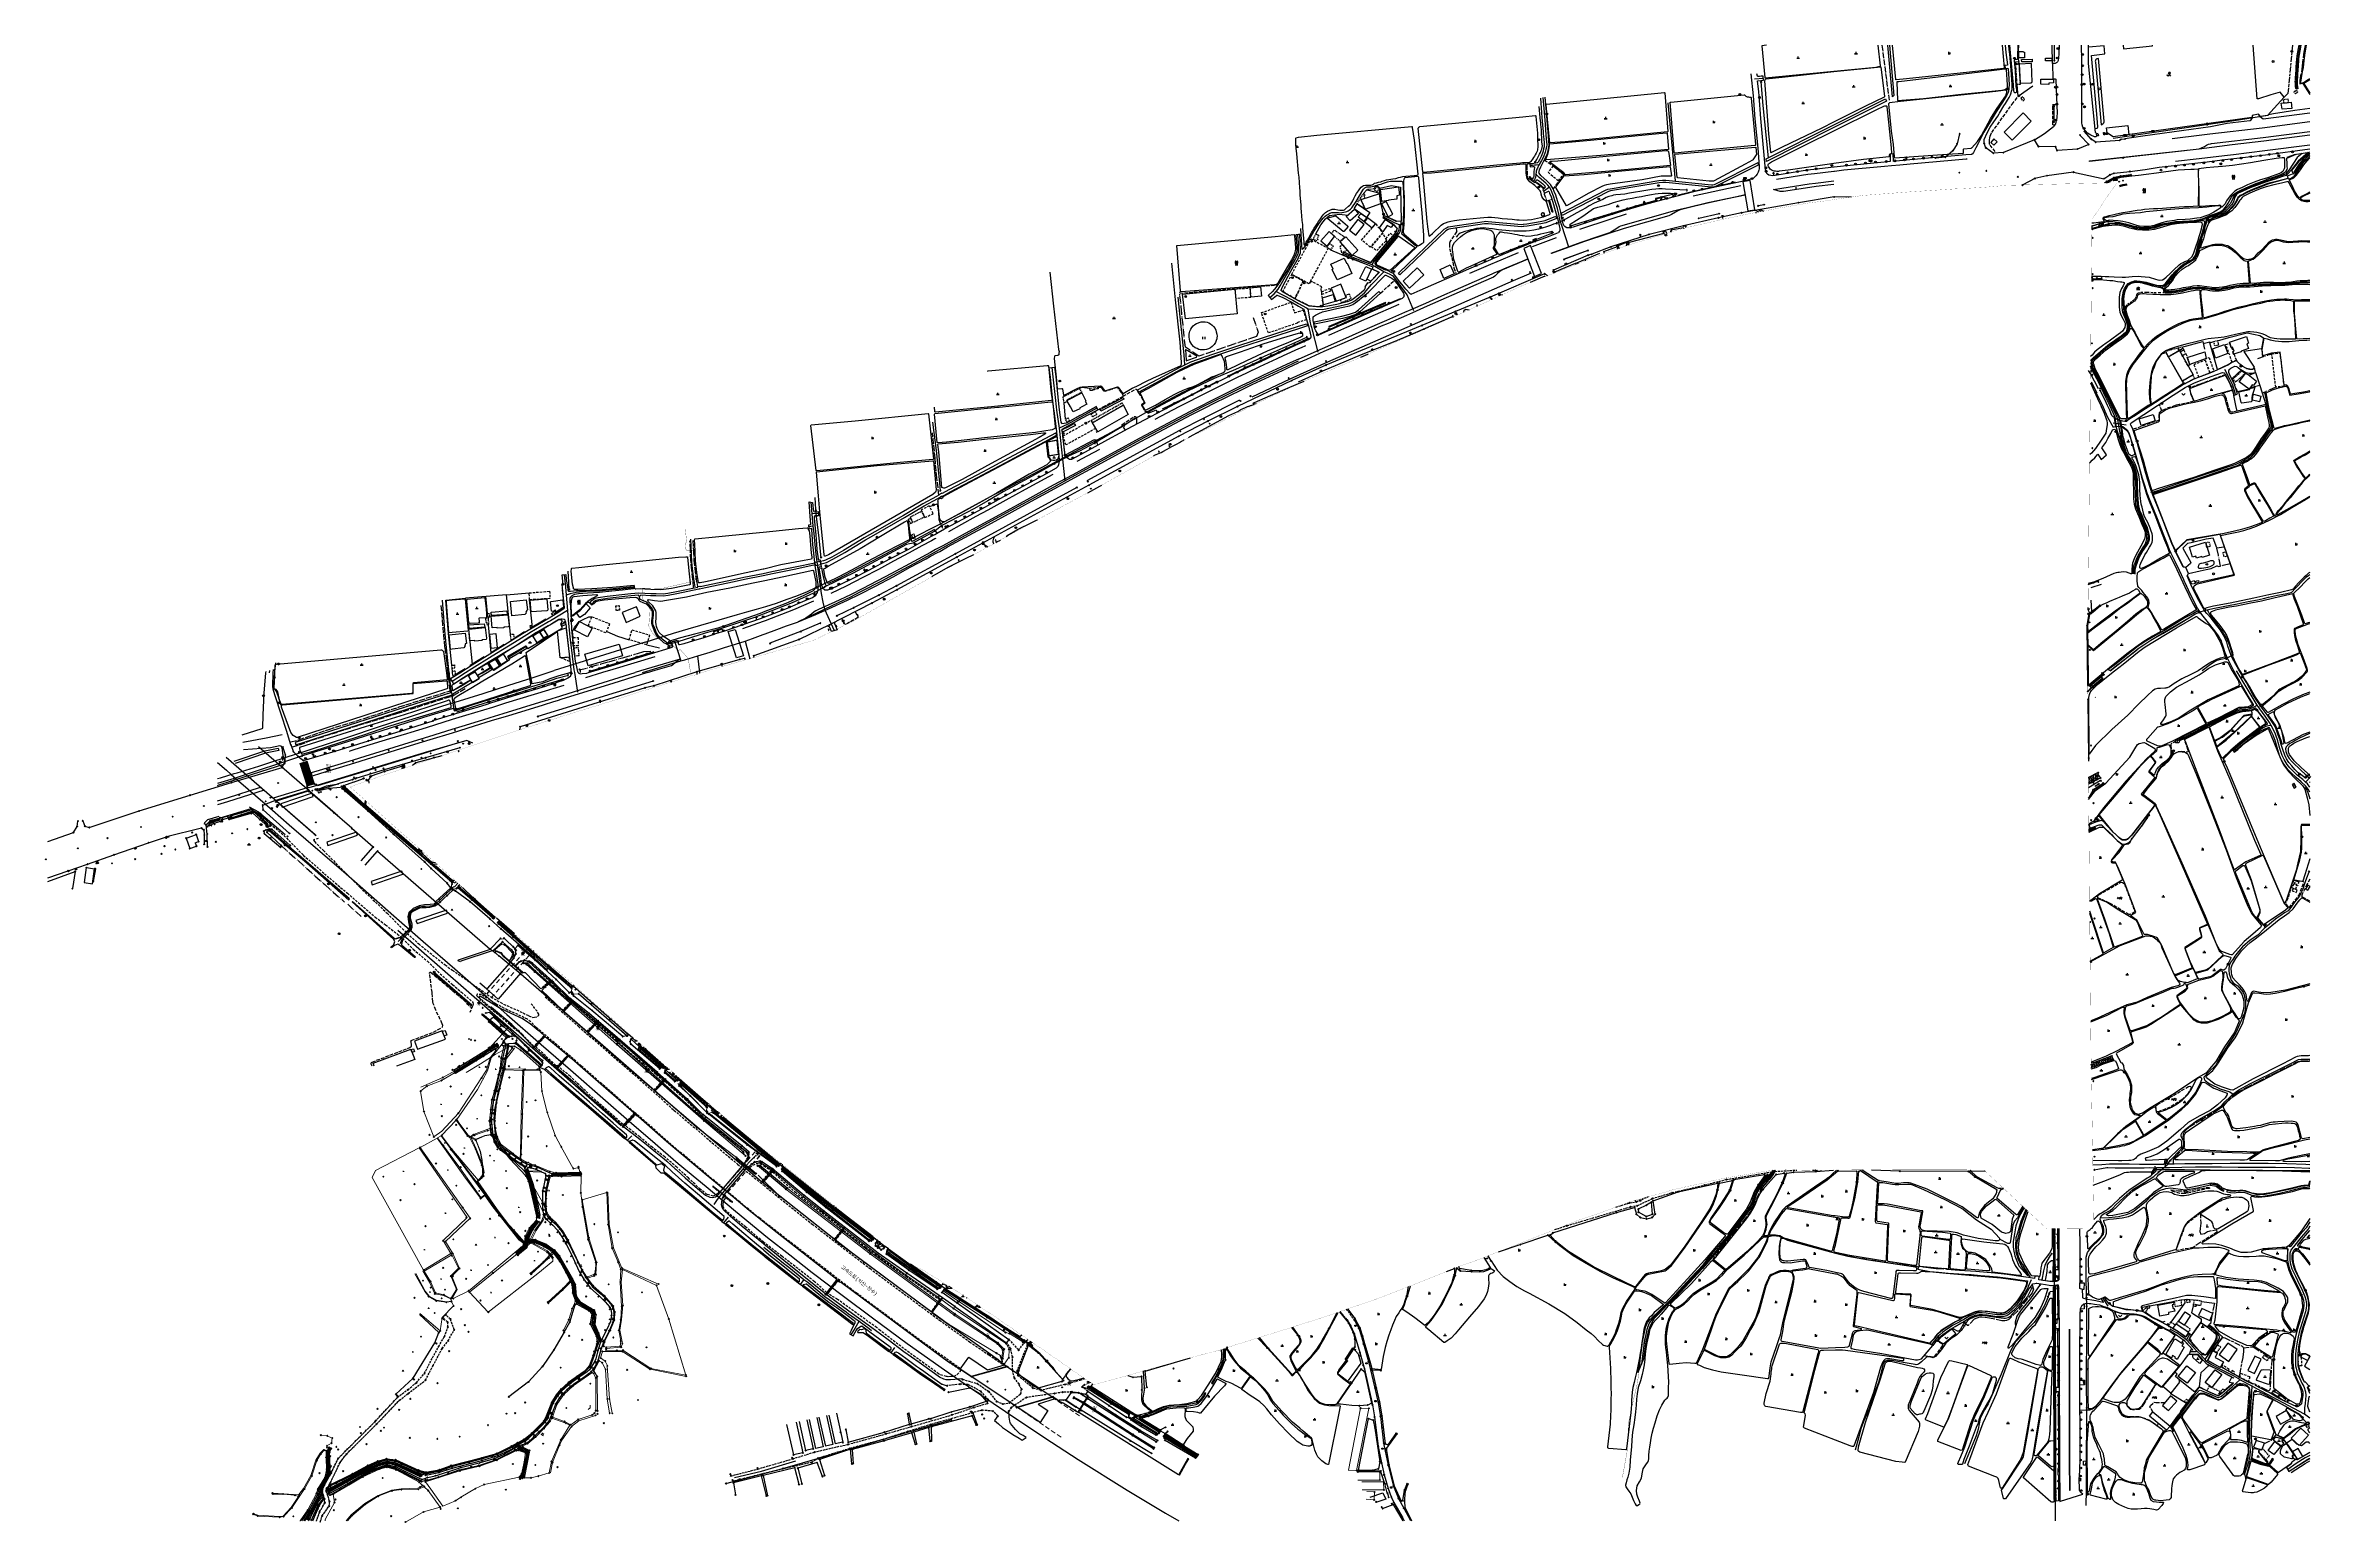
# Model space of a CAD drawing. Header units: millimetres. Extents: x 209513 to 211421, y 268482 to 269727.
import ezdxf
from ezdxf.enums import TextEntityAlignment as Align

# ---------------------------------------------------------------- set-up
doc = ezdxf.new("R2010")
doc.units = ezdxf.units.MM
doc.header["$MEASUREMENT"] = 0
doc.header["$PDMODE"] = 3
doc.header["$PDSIZE"] = 0.5
for name, pattern in [('7P5M5', [12.5, 7.5, -5]), ('AAA004', [3, 2, -1]), ('AAA005', [4, 3, -1]), ('AAA007', [1.5, 1, -0.5]), ('AAC003', [9, 5, -1, 2, -1]), ('AAC006', [9.5, 6, -0.5, 0.5, -1.5, 0.5, -0.5]), ('AD0023', [6, 5, -1]), ('AD0024', [3, 2, -1]), ('AZ071', [3, 2, -1]), ('BA004', [3, 1.5, -1.5]), ('DASHED', [0.75, 0.5, -0.25]), ('DGN Style 3', [2.46778, 1.7627, -0.70508])]:
    doc.linetypes.add(name, pattern=pattern)
doc.layers.get('0').update_dxf_attribs({"linetype": 'CONTINUOUS'})
doc.layers.add('00-구역계', color=8, linetype='CONTINUOUS', plot=False)
for name, color, linetype, lineweight in [('BOX', 8, 'CONTINUOUS', 0), ('고속도로라인', 8, 'CONTINUOUS', 0), ('논밭', 8, 'CONTINUOUS', 0), ('도근점', 8, 'CONTINUOUS', 0), ('맨홀', 8, 'CONTINUOUS', 0), ('범례', 8, 'CONTINUOUS', 0), ('비닐하우스', 8, 'CONTINUOUS', 0), ('비포장도로', 8, 'DGN Style 3', 0), ('빗물받이', 8, 'CONTINUOUS', 0), ('상수도라인', 8, 'CONTINUOUS', 0), ('상수맨홀', 8, 'CONTINUOUS', 0), ('옹벽', 8, 'CONTINUOUS', 0), ('이정표', 8, 'CONTINUOUS', 0), ('전력맨홀', 8, 'CONTINUOUS', 0), ('전력주', 8, 'CONTINUOUS', 0), ('제수변', 8, 'CONTINUOUS', 0), ('지반고', 8, 'CONTINUOUS', 0), ('집수정', 8, 'CONTINUOUS', 0), ('측점', 8, 'CONTINUOUS', 0), ('통신주', 8, 'CONTINUOUS', 0), ('횡단보도', 8, 'CONTINUOUS', 0)]:
    doc.layers.add(name, color=color, linetype=linetype, lineweight=lineweight)
for name, color, linetype in [("con'c구조물", 8, 'CONTINUOUS'), ('SYMBOL', 8, 'CONTINUOUS'), ('가드레일', 8, 'FENCELINE1'), ('고가도로', 8, 'CONTINUOUS'), ('교각', 8, 'CONTINUOUS'), ('구조물', 8, 'CONTINUOUS'), ('담장', 8, 'CONTINUOUS'), ('도로', 8, 'CONTINUOUS'), ('비탈면', 8, 'CONTINUOUS'), ('수문', 8, 'CONTINUOUS'), ('수준점', 8, 'CONTINUOUS'), ('심볼', 8, 'CONTINUOUS'), ('아스팔트포장도로', 8, 'CONTINUOUS'), ('오수맨홀', 8, 'CONTINUOUS'), ('측구', 8, 'CONTINUOUS'), ('측량건물', 8, 'CONTINUOUS'), ('콘크리트포장', 8, 'CONTINUOUS'), ('현황', 8, 'CONTINUOUS'), ('현황-height', 8, 'CONTINUOUS'), ('현황1', 8, 'CONTINUOUS'), ('휀스', 8, 'FENCELINE2')]:
    doc.layers.add(name, color=color, linetype=linetype)
doc.layers.get('0').off()
doc.layers.get('지반고').off()
doc.styles.get("Standard").update_dxf_attribs({"font": 'GulimChe.ttf'})
doc.styles.add('Style-Dot', font='Dotum.ttf')
doc.styles.add('Style-WORKING', font='WORKING.shx')
doc.styles.add('txt', font='TXT', dxfattribs={"height": 0.2})
doc.linetypes.add('FENCELINE1', pattern='A,1,-0.4,[133,ltypeshp.shx,S=0.4,R=0,X=-0.4,Y=0],-0.4,4', length=5.8)
doc.linetypes.add('FENCELINE2', pattern='A,1,-0.4,[132,ltypeshp.shx,S=0.4,R=0,X=-0.4,Y=0],-0.4,4', length=5.8)

# ---------------------------------------------------------------- blocks, each defined once
blk = doc.blocks.new('AEE001')
at = {"layer": '현황-height'}
for points in [[(-0.75, 0), (0.75, 0)], [(0, 1), (0, 0)]]:
    blk.add_lwpolyline(points, dxfattribs=at)
blk.add_circle((0, 1.5), 0.5, dxfattribs=at)
blk = doc.blocks.new('DC0013')
at = {"layer": '현황-height'}
for points in [[(-1.75, -0.75), (-1, 0.75), (-0.25, -0.75)], [(-0.4, -0.75), (-0.1, -0.75)], [(1, -0.75), (1.9, -0.75)]]:
    blk.add_lwpolyline(points, dxfattribs=at)
blk.add_circle((1, 0), 0.75, dxfattribs=at)
blk = doc.blocks.new('DZ0011')
at = {"layer": '현황-height'}
blk.add_lwpolyline([(1.414214, 0.414214), (0, -1), (-1.414214, 0.414214)], dxfattribs=at)
blk = doc.blocks.new('DAA002')
at = {"layer": '현황-height'}
for points in [[(-0.75, 0), (-0.75, -1)], [(0, 1), (0, -1)], [(0.75, 0), (0.75, -1)]]:
    blk.add_lwpolyline(points, dxfattribs=at)
blk = doc.blocks.new('DAA001')
at = {"layer": '현황-height'}
for points in [[(-0.493063, 1.00641), (-0.493063, -0.49359)], [(0.506937, 0.50641), (0.506937, -0.49359)], [(-0.893063, -0.49359), (0.906937, -0.49359)]]:
    blk.add_lwpolyline(points, dxfattribs=at)
blk = doc.blocks.new('AE170')
at = {"layer": '현황-height'}
for radius in [0.75, 0.25]:
    blk.add_circle((0, 0), radius, dxfattribs=at)
blk = doc.blocks.new('AZ0202')
at = {"layer": '현황-height'}
for points in [[(-0.3, 0.4), (0.4, 0.4)], [(-0.3, 0.4), (-0.3, -0.4)], [(-0.3, 0), (0.2, 0)], [(-0.3, -0.4), (0.4, -0.4)]]:
    blk.add_lwpolyline(points, dxfattribs=at)
blk.add_circle((0, 0), 0.75, dxfattribs=at)
blk = doc.blocks.new('AZ0203')
at = {"layer": '현황-height'}
for points in [[(-0.4, 0.3), (0.4, 0.3)], [(0, 0.3), (0, -0.5)]]:
    blk.add_lwpolyline(points, dxfattribs=at)
blk.add_circle((0, 0), 0.75, dxfattribs=at)
blk = doc.blocks.new('AE142')
at = {"layer": '현황-height'}
for points in [[(-1.25, 0), (-0.75, 0)], [(0.75, 0), (1.25, 0)]]:
    blk.add_lwpolyline(points, dxfattribs=at)
blk.add_circle((0, 0), 0.75, dxfattribs=at)
blk = doc.blocks.new('AE141')
at = {"layer": '현황-height'}
blk.add_lwpolyline([(-1, 2.5), (0, 2.5), (0, 0)], dxfattribs=at)
blk.add_arc((-0.5, 2.5), 0.5, 0, 180, dxfattribs=at)
blk = doc.blocks.new('AB002')
at = {"layer": '현황-height'}
for points in [[(-1, 0), (1, 0)], [(0, 0), (0, 2)]]:
    blk.add_lwpolyline(points, dxfattribs=at)
blk = doc.blocks.new('DAA003')
at = {"layer": '현황-height'}
blk.add_lwpolyline([(0, 1.25), (0, 0.75)], dxfattribs=at)
blk.add_circle((0, 0), 0.75, dxfattribs=at)
blk = doc.blocks.new('AZ0205')
at = {"layer": '현황-height'}
for points in [[(-0.4, 0.3), (0.1, 0.3), (0, 0.1)], [(0.4, 0.4), (0.4, -0.4)], [(-0.1, 0), (0.2, -0.3)]]:
    blk.add_lwpolyline(points, dxfattribs=at)
blk.add_circle((0, 0), 0.75, dxfattribs=at)
blk.add_arc((-0.9, 0.6), 1.07, 300.6593, 327.735, dxfattribs=at)
blk = doc.blocks.new('AEC005')
at = {"layer": '현황-height'}
blk.add_lwpolyline([(0, 2.5), (-0.75, 1.5), (0.75, 1.5)], close=True, dxfattribs=at)
blk.add_lwpolyline([(0, 1.5), (0, 0)], dxfattribs=at)
blk = doc.blocks.new('AEC003')
at = {"layer": '현황-height'}
blk.add_lwpolyline([(0, 1.5), (0, 0)], dxfattribs=at)
blk.add_circle((0, 2), 0.5, dxfattribs=at)
blk = doc.blocks.new('AZB015')
at = {"layer": '현황-height'}
blk.add_lwpolyline([(-0.8, 0.8), (-0.8, -0.8), (0.8, -0.8), (0.8, 0.8)], close=True, dxfattribs=at)
blk.add_arc((0, 0), 0.438, 32.4541, 324.543, dxfattribs=at)
blk = doc.blocks.new('수준점')
at = {"layer": '수준점', "linetype": 'Continuous'}
blk.add_lwpolyline([(-0.75, -0.75), (0.75, -0.75), (0.75, 0.75), (-0.75, 0.75), (-0.75, -0.75)], dxfattribs=at)
blk.add_circle((0, 0), 0.0833, dxfattribs=at)
blk = doc.blocks.new('AEC002')
at = {"layer": '현황-height'}
blk.add_lwpolyline([(-1, 2), (1, 2), (1, 0.8), (-1, 0.8)], close=True, dxfattribs=at)
blk.add_lwpolyline([(0, 2), (0, 0)], dxfattribs=at)
blk = doc.blocks.new('BA2011')
at = {"layer": '현황-height'}
for points in [[(-1.5, 1.224359), (-0.171253, 0.115385)], [(-1.5, 0), (1.5, 0)], [(-0.825346, 1.807692), (-0.286681, 1.025641)], [(0, 2.224359), (0, 0)], [(1.5, 1.224359), (0.171253, 0.115385)], [(0.825346, 1.807692), (0.286681, 1.025641)], [(1.5, -0.275641), (0.5, -0.275641)]]:
    blk.add_lwpolyline(points, dxfattribs=at)
blk = doc.blocks.new('ABB001')
at = {"layer": '현황-height'}
for points in [[(0, 0), (0, -1.5)], [(-1.4, -2.1), (-1, -2.5)], [(-1, 0), (0, -0.8), (1, 0)], [(0, -1.5), (-1, -2.5)], [(0, -1.5), (1, -2.5)]]:
    blk.add_lwpolyline(points, dxfattribs=at)
for centre, radius in [((0, 0.5), 0.5), ((-1.8, -1.7), 0.25)]:
    blk.add_circle(centre, radius, dxfattribs=at)
blk = doc.blocks.new('DD0013')
at = {"layer": '현황-height'}
blk.add_circle((0, 0), 0.75, dxfattribs=at)
blk = doc.blocks.new('DC0015')
at = {"layer": '현황-height'}
for points in [[(-0.662396, 1.75, 0.174705), (-0.831774, 1.688954, 0.104203), (-1.015949, 1.457107, 0.064948), (-1.120955, 1.154431, 0.051099), (-1.162396, 0.75, 0.051099), (-1.120955, 0.345569, 0.064948), (-1.015949, 0.042893, 0.104203), (-0.831774, -0.188954, 0.174705), (-0.662396, -0.25, 0.174705), (-0.493017, -0.188954, 0.104203), (-0.308842, 0.042893, 0.064948), (-0.203836, 0.345569, 0.051099), (-0.162396, 0.75, 0.051099), (-0.203836, 1.154431, 0.064948), (-0.308842, 1.457107, 0.104203), (-0.493017, 1.688954, 0.174705)], [(0.617604, 1.75, 0.174705), (0.448226, 1.688954, 0.104203), (0.264051, 1.457107, 0.064948), (0.159045, 1.154431, 0.051099), (0.117604, 0.75, 0.051099), (0.159045, 0.345569, 0.064948), (0.264051, 0.042893, 0.104203), (0.448226, -0.188954, 0.174705), (0.617604, -0.25, 0.174705), (0.786983, -0.188954, 0.104203), (0.971158, 0.042893, 0.064948), (1.076164, 0.345569, 0.051099), (1.117604, 0.75, 0.051099), (1.076164, 1.154431, 0.064948), (0.971158, 1.457107, 0.104203), (0.786983, 1.688954, 0.174705)]]:
    blk.add_lwpolyline(points, format="xyb", close=True, dxfattribs=at)
for points in [[(-1.162396, -1.25), (1.137604, -1.25)], [(-0.662396, -0.25), (-0.662396, -1.25)], [(0.617604, -0.25), (0.617604, -1.25)]]:
    blk.add_lwpolyline(points, dxfattribs=at)
blk = doc.blocks.new('AAB420')
at = {"layer": '현황-height'}
for points in [[(-0.320252, 0.215839), (0.315919, 0.215839)], [(0.011837, 0.411818), (0.011837, -0.51608)], [(-0.408275, -0.044132), (0.407944, -0.044132)]]:
    blk.add_lwpolyline(points, dxfattribs=at)
blk.add_circle((0, 0), 0.75, dxfattribs=at)
blk.add_arc((-1.397257, 0.546053), 1.129835, 328.270874, 350.101172, dxfattribs=at)
blk = doc.blocks.new('AZ0204')
at = {"layer": '현황-height'}
for points in [[(-0.7, 0.2), (0.7, 0.2)], [(-0.7, -0.2), (0.7, -0.2)]]:
    blk.add_lwpolyline(points, dxfattribs=at)
blk.add_circle((0, 0), 0.75, dxfattribs=at)
blk = doc.blocks.new('AEH002')
at = {"layer": '현황-height'}
for points in [[(-0.8, 0.7), (0.7, 0.7)], [(-0.8, 0.7), (-0.8, -0.8)], [(-0.8, 0.7), (0.7, -0.8)], [(0.7, 0.7), (-0.8, -0.8)], [(0.7, 0.7), (0.7, -0.8)], [(-0.8, -0.8), (0.7, -0.8)]]:
    blk.add_lwpolyline(points, dxfattribs=at)
blk = doc.blocks.new('DB0011')
at = {"layer": '현황-height'}
for points in [[(-1, 1), (-1, -1)], [(1, 1), (1, -1)]]:
    blk.add_lwpolyline(points, dxfattribs=at)
blk = doc.blocks.new('AEH003')
at = {"layer": '현황-height'}
for points in [[(-0.8, 0.7), (0.7, 0.7)], [(-0.8, 0.7), (-0.8, -0.8)], [(-0.8, 0.7), (0.7, -0.8)], [(0.7, 0.7), (-0.8, -0.8)], [(0.7, 0.7), (0.7, -0.8)], [(-0.8, -0.8), (0.7, -0.8)]]:
    blk.add_lwpolyline(points, dxfattribs=at)
blk = doc.blocks.new('sm')
at = {"layer": '오수맨홀', "lineweight": -3}
blk.add_3dface([(-0.5, 0.5), (0.6, 0.5), (0.6, -0.5), (-0.5, -0.5)], dxfattribs=at)
at = {"layer": '오수맨홀', "lineweight": 0, "style": 'Style-Dot'}
blk.add_text('S', height=0.551, dxfattribs=at).set_placement((-0.2, -0.3))
blk = doc.blocks.new('ep')
at = {"layer": '전력주', "lineweight": 0}
blk.add_circle((0, 0), 0.549, dxfattribs=at)
at = {"layer": '전력주', "lineweight": 0, "style": 'Style-Dot'}
blk.add_text('E', height=0.543, dxfattribs=at).set_placement((-0.3, -0.2))
blk = doc.blocks.new('tp')
at = {"layer": '통신주', "lineweight": 0}
blk.add_circle((0, 0), 0.549, dxfattribs=at)
at = {"layer": '통신주', "lineweight": 0, "style": 'Style-Dot'}
blk.add_text('T', height=0.543, dxfattribs=at).set_placement((-0.2, -0.3))
blk = doc.blocks.new('nfng')
at = {"layer": '도근점', "lineweight": 0}
for points in [[(195017.68, 431931.5), (195018.51, 431931.5), (195019.33, 431931.5)], [(195018.51, 431932.33), (195018.51, 431931.5), (195018.51, 431930.67)]]:
    blk.add_lwpolyline(points, dxfattribs=at)
blk.add_circle((195018.51, 431931.5), 0.574, dxfattribs=at)
blk = doc.blocks.new('cb')
at = {"layer": '빗물받이', "lineweight": -3, "ltscale": 0.1}
for p, q in [((-0.7, -0.3), (-0.7, 0.4)), ((-0.7, 0.4), (0.5, 0.4)), ((-0.5, 0.4), (-0.5, -0.3)), ((-0.4, 0.4), (-0.4, -0.3)), ((-0.2, 0.4), (-0.2, -0.3)), ((0, 0.4), (0, -0.3)), ((0.2, 0.4), (0.2, -0.3)), ((0.4, -0.3), (0.4, 0.4)), ((0.4, 0.4), (0.4, -0.3)), ((0.5, 0.4), (0.5, -0.3)), ((0.5, -0.3), (-0.7, -0.3))]:
    blk.add_line(p, q, dxfattribs=at)
blk = doc.blocks.new('jp')
at = {"layer": '범례', "color": 7, "linetype": 'Continuous', "lineweight": -3}
blk.add_circle((0, 0), 0.543, dxfattribs=at)
at = {"layer": '범례', "color": 7, "lineweight": 0, "style": 'Style-Dot'}
blk.add_text('제', height=0.571, dxfattribs=at).set_placement((-0.4, -0.3))
blk = doc.blocks.new('lp')
at = {"layer": '범례', "color": 7, "linetype": 'Continuous', "lineweight": -3}
for p, q in [((-0.5, 0), (-0.3, 0)), ((0, 0.3), (0, 0.5)), ((0.3, 0), (0.5, 0)), ((0, -0.5), (0, -0.3))]:
    blk.add_line(p, q, dxfattribs=at)
blk.add_circle((0, 0), 0.236, dxfattribs=at)
blk = doc.blocks.new('wm')
at = {"layer": '상수맨홀', "lineweight": -3}
blk.add_line((-0.3, 0.3), (0.4, 0.3), dxfattribs=at)
blk.add_3dface([(-0.5, 0.6), (0.6, 0.6), (0.6, -0.5), (-0.5, -0.5)], dxfattribs=at)
at = {"layer": '상수맨홀', "lineweight": 0, "style": 'Style-Dot'}
blk.add_text('W', height=0.551, dxfattribs=at).set_placement((-0.3, -0.3))
blk = doc.blocks.new('je')
at = {"layer": '제수변', "lineweight": 0}
blk.add_circle((0, 0), 0.686, dxfattribs=at)
at = {"layer": '제수변', "lineweight": 0, "style": 'Style-Dot'}
blk.add_text('JE', height=0.679, dxfattribs=at).set_placement((-0.6, -0.3))
blk = doc.blocks.new('tm')
at = {"layer": '오수맨홀', "lineweight": -3}
blk.add_3dface([(-0.5, 0.5), (0.5, 0.5), (0.5, -0.5), (-0.5, -0.5)], dxfattribs=at)
at = {"layer": '오수맨홀', "lineweight": 0, "style": 'Style-Dot'}
blk.add_text('T', height=0.551, dxfattribs=at).set_placement((-0.2, -0.3))
blk = doc.blocks.new('수로확정')
at = {"color": 211}
for p, q in [((-1.2, 4.7), (-2.8, 0.8)), ((-2.2, 1.1), (-2.8, 0.8)), ((-2.1, 1.4), (-2.7, 1)), ((-2, 1.6), (-2.6, 1.2)), ((-1.9, 1.8), (-2.5, 1.5)), ((-1.8, 2.1), (-2.4, 1.7)), ((-1.7, 2.3), (-2.3, 1.9)), ((-1.6, 2.5), (-2.2, 2.2)), ((-2.2, 1.1), (-2, 0.5)), ((-1.5, 2.7), (-2.1, 2.4)), ((-2.1, 1.4), (-1.9, 0.7)), ((-0.4, 4.4), (-2, 0.5)), ((-1.4, 3), (-2, 2.6)), ((-2, 1.6), (-1.8, 0.9)), ((-1.3, 3.2), (-1.9, 2.9)), ((-1.9, 1.8), (-1.7, 1.2)), ((-1.2, 3.4), (-1.8, 3.1)), ((-1.8, 2.1), (-1.6, 1.4)), ((-1.1, 3.7), (-1.7, 3.3)), ((-1.7, 2.3), (-1.6, 1.6)), ((-1.1, 3.9), (-1.6, 3.5)), ((-1.6, 2.5), (-1.5, 1.9)), ((-1, 4.1), (-1.5, 3.8)), ((-1.5, 2.7), (-1.4, 2.1)), ((-0.9, 4.4), (-1.4, 4)), ((-1.4, 3), (-1.3, 2.3)), ((-0.7, 4.8), (-1.3, 4.5)), ((-0.8, 4.6), (-1.3, 4.2)), ((-1.3, 3.2), (-1.2, 2.5)), ((-0.6, 5), (-1.2, 4.7)), ((-1.2, 3.4), (-1.1, 2.8)), ((-1.1, 3.9), (-0.9, 3.2)), ((-1.1, 3.7), (-1, 3)), ((-1, 4.1), (-0.8, 3.5)), ((-0.9, 4.4), (-0.7, 3.7)), ((-0.8, 4.6), (-0.6, 3.9)), ((-0.7, 4.8), (-0.5, 4.2)), ((-0.6, 5), (-0.4, 4.4)), ((1.2, 9.3), (1.3, 8.6)), ((2.8, 12.1), (1.3, 8.6)), ((1.3, 9.7), (1.5, 9.1)), ((1.3, 9.5), (1.4, 8.9)), ((1.4, 9.9), (1.6, 9.3)), ((1.5, 10.1), (1.7, 9.5)), ((1.6, 10.3), (1.8, 9.7)), ((1.7, 10.6), (1.9, 9.9)), ((1.8, 10.8), (2, 10.2)), ((1.9, 11), (2.1, 10.4)), ((2, 11.2), (2.1, 10.6)), ((2.1, 11.4), (2.2, 10.8)), ((2.2, 11.9), (2.4, 11.3)), ((2.2, 11.7), (2.3, 11)), ((2.3, 12.1), (2.5, 11.5)), ((2.4, 12.3), (2.6, 11.7)), ((2.5, 12.5), (2.7, 11.9)), ((2.6, 12.7), (2.8, 12.1)), ((2.6, 12.7), (2.6, 12.7))]:
    blk.add_line(p, q, dxfattribs=at)
at = {"layer": '심볼', "color": 211}
blk.add_line((2.6, 12.7), (-0.6, 5), dxfattribs=at)
blk = doc.blocks.new('CESLOPE')
blk.add_lwpolyline([(0.02, -0.48), (0.03, 0.41), (0.03, 0.45), (0.05, 0.46), (0.06, 0.45), (0.06, -0.36), (0.06, -0.37), (0.07, -0.38), (0.08, -0.37), (0.09, 0.32), (0.1, 0.34), (0.1, 0.34), (0.12, 0.32), (0.12, -0.23), (0.13, -0.25), (0.14, -0.24), (0.15, 0.18), (0.16, 0.2), (0.17, 0.2), (0.18, -0.04), (0.18, -0.06), (0.2, -0.07), (0.2, -0.06), (0.22, 0.06), (0.23, 0.07), (0.24, 0.06), (0.25, -0.02), (0.25, -0.03), (0.27, -0.03), (0.28, 0.01), (0.3, 0.01), (0.32, 0), (0.34, 0), (0.35, -0.01), (0.4, 0), (0.98, 0)])
blk = doc.blocks.new('o2')
at = {"layer": '옹벽'}
blk.add_circle((0, 0), 0.1, dxfattribs=at)
blk = doc.blocks.new('o3')
at = {"layer": '옹벽', "lineweight": 0}
blk.add_circle((0, 0), 0.15, dxfattribs=at)

msp = doc.modelspace()

# ---------------------------------------------------------------- hatches: boundary and pattern name
at = {"layer": '콘크리트포장'}
h = msp.add_hatch(dxfattribs=at)
h.set_pattern_fill('AR-CONC', color=256, scale=0.3)
h.set_pattern_definition([(50, (0, 0), (2.151780548, -0.188256405), [0.225, -2.475]), (355, (0, 0), (-0.416254001, 2.256576401), [0.18, -1.98]), (100.45144446, (0.1793, -0.0157), (1.73552654, 2.068319973), [0.191220576, -2.103426336]), (46.1842, (0, 0.6), (3.201723992, -0.496557842), [0.3375, -3.7125]), (96.6356355, (0.2668, 0.5586), (2.803985837, 2.922355802), [0.286831026, -3.15514128]), (351.184164, (0, 0.6), (2.803985835, 2.9223558), [0.27, -2.970000003]), (21, (0.3, 0.45), (1.790721156, -1.207856672), [0.225, -2.475]), (326, (0.3, 0.45), (0.729945996, 2.175450135), [0.18, -1.98]), (71.45144474, (0.4492, 0.3493), (2.52066713, 0.967593458), [0.19122057, -2.103426336]), (37.5, (0, 0), (0.036479566, 0.9986815615), [0, -1.956, 0, -2.01, 0, -1.9875]), (7.5, (0, 0), (0.7892086123, 1.1832351356), [0, -1.146, 0, -1.911, 0, -0.7575]), (327.5, (-0.669, 0), (1.6014673085, -0.0676646152), [0, -0.75, 0, -2.34, 0, -3.105]), (317.5, (-0.969, 0), (1.749558508, 0.300314947), [0, -0.975, 0, -1.554, 0, -2.205])])
h.paths.add_polyline_path([(211233.4, 269110), (211233.5, 269104.3), (211243.8, 269109.5), (211241.6, 269114)])
h = msp.add_hatch(dxfattribs=at)
h.set_pattern_fill('AR-CONC', color=256, scale=0.3)
h.set_pattern_definition([(50, (0, 0), (2.151780548, -0.188256405), [0.225, -2.475]), (355, (0, 0), (-0.416254001, 2.256576401), [0.18, -1.98]), (100.45144446, (0.1793, -0.0157), (1.73552654, 2.068319973), [0.191220576, -2.103426336]), (46.1842, (0, 0.6), (3.201723992, -0.496557842), [0.3375, -3.7125]), (96.6356355, (0.2668, 0.5586), (2.803985837, 2.922355802), [0.286831026, -3.15514128]), (351.184164, (0, 0.6), (2.803985835, 2.9223558), [0.27, -2.970000003]), (21, (0.3, 0.45), (1.790721156, -1.207856672), [0.225, -2.475]), (326, (0.3, 0.45), (0.729945996, 2.175450135), [0.18, -1.98]), (71.45144474, (0.4492, 0.3493), (2.52066713, 0.967593458), [0.19122057, -2.103426336]), (37.5, (0, 0), (0.036479566, 0.9986815615), [0, -1.956, 0, -2.01, 0, -1.9875]), (7.5, (0, 0), (0.7892086123, 1.1832351356), [0, -1.146, 0, -1.911, 0, -0.7575]), (327.5, (-0.669, 0), (1.6014673085, -0.0676646152), [0, -0.75, 0, -2.34, 0, -3.105]), (317.5, (-0.969, 0), (1.749558508, 0.300314947), [0, -0.975, 0, -1.554, 0, -2.205])])
h.paths.add_polyline_path([(211235.7, 268869.1), (211235.8, 268865.6), (211238.4, 268866.2), (211254.4, 268872.3), (211253.3, 268875.2), (211237.7, 268869.5)])
at = {"layer": '횡단보도'}
h = msp.add_hatch(color=256, dxfattribs=at)
h.paths.add_polyline_path([(209733, 269113.1), (209729.9, 269112.1), (209730.1, 269111.7), (209733.2, 269112.7)])
h.paths.add_polyline_path([(209732.7, 269114.1), (209729.6, 269113.1), (209729.8, 269112.6), (209732.9, 269113.6)])
h.paths.add_polyline_path([(209732.4, 269115.1), (209729.3, 269114.1), (209729.5, 269113.6), (209732.6, 269114.6)])
h.paths.add_polyline_path([(209732.1, 269116), (209729, 269115), (209729.2, 269114.6), (209732.3, 269115.6)])
h.paths.add_polyline_path([(209731.8, 269117), (209728.7, 269116), (209728.9, 269115.5), (209732, 269116.5)])
h.paths.add_polyline_path([(209731.5, 269117.9), (209728.4, 269117), (209728.6, 269116.5), (209731.7, 269117.5)])
h.paths.add_polyline_path([(209731.2, 269118.9), (209728.1, 269117.9), (209728.3, 269117.4), (209731.4, 269118.4)])
h.paths.add_polyline_path([(209730.9, 269119.8), (209727.8, 269118.9), (209728, 269118.4), (209731.1, 269119.4)])
h.paths.add_polyline_path([(209730.6, 269120.8), (209727.5, 269119.8), (209727.7, 269119.3), (209730.8, 269120.3)])
h.paths.add_polyline_path([(209730.3, 269121.8), (209727.2, 269120.8), (209727.3, 269120.3), (209730.4, 269121.3)])
h.paths.add_polyline_path([(209730.1, 269122.3), (209730, 269122.7), (209726.9, 269121.8), (209727, 269121.3)])
h = msp.add_hatch(color=256, dxfattribs=at)
h.paths.add_polyline_path([(209736.5, 269113.2), (209736.3, 269113.6), (209733.2, 269112.7), (209733.3, 269112.2)])
h.paths.add_polyline_path([(209736.1, 269114.1), (209736, 269114.6), (209732.9, 269113.6), (209733, 269113.1)])
h.paths.add_polyline_path([(209735.8, 269115.1), (209735.7, 269115.6), (209732.6, 269114.6), (209732.7, 269114.1)])
h.paths.add_polyline_path([(209735.5, 269116.1), (209735.4, 269116.5), (209732.3, 269115.6), (209732.4, 269115.1)])
h.paths.add_polyline_path([(209735.2, 269117), (209735.1, 269117.5), (209732, 269116.5), (209732.1, 269116)])
h.paths.add_polyline_path([(209734.9, 269118), (209734.8, 269118.4), (209731.7, 269117.5), (209731.8, 269117)])
h.paths.add_polyline_path([(209734.6, 269118.9), (209734.5, 269119.4), (209731.4, 269118.4), (209731.5, 269117.9)])
h.paths.add_polyline_path([(209734.3, 269119.9), (209734.2, 269120.4), (209731.1, 269119.4), (209731.2, 269118.9)])
h.paths.add_polyline_path([(209734, 269120.8), (209733.9, 269121.3), (209730.8, 269120.3), (209730.9, 269119.8)])
h.paths.add_polyline_path([(209733.7, 269121.8), (209733.5, 269122.3), (209730.4, 269121.3), (209730.6, 269120.8)])
h.paths.add_polyline_path([(209733.4, 269122.8), (209733.2, 269123.3), (209730.1, 269122.3), (209730.3, 269121.8)])
h = msp.add_hatch(color=256, dxfattribs=at)
h.paths.add_polyline_path([(209735.8, 269104.5), (209732.7, 269103.5), (209732.8, 269103), (209735.9, 269104)])
h.paths.add_polyline_path([(209735.5, 269105.5), (209732.4, 269104.5), (209732.5, 269104), (209735.6, 269105)])
h.paths.add_polyline_path([(209735.2, 269106.4), (209732.1, 269105.4), (209732.2, 269104.9), (209735.3, 269105.9)])
h.paths.add_polyline_path([(209734.9, 269107.4), (209731.8, 269106.4), (209731.9, 269105.9), (209735, 269106.9)])
h.paths.add_polyline_path([(209734.6, 269108.4), (209731.5, 269107.4), (209731.6, 269106.9), (209734.7, 269107.9)])
h.paths.add_polyline_path([(209734.3, 269109.3), (209731.2, 269108.3), (209731.3, 269107.9), (209734.4, 269108.8)])
h.paths.add_polyline_path([(209734, 269110.3), (209730.9, 269109.3), (209731, 269108.8), (209734.1, 269109.8)])
h.paths.add_polyline_path([(209733.7, 269111.2), (209730.6, 269110.2), (209730.7, 269109.8), (209733.8, 269110.7)])
h.paths.add_polyline_path([(209733.3, 269112.2), (209730.3, 269111.2), (209730.4, 269110.7), (209733.5, 269111.7)])
h = msp.add_hatch(color=256, dxfattribs=at)
h.paths.add_polyline_path([(209739.2, 269104.5), (209739, 269105), (209735.9, 269104), (209736.1, 269103.6)])
h.paths.add_polyline_path([(209738.9, 269105.5), (209738.7, 269106), (209735.6, 269105), (209735.8, 269104.5)])
h.paths.add_polyline_path([(209738.6, 269106.4), (209738.4, 269106.9), (209735.3, 269105.9), (209735.5, 269105.5)])
h.paths.add_polyline_path([(209738.3, 269107.4), (209738.1, 269107.9), (209735, 269106.9), (209735.2, 269106.4)])
h.paths.add_polyline_path([(209738, 269108.3), (209737.8, 269108.9), (209734.7, 269107.9), (209734.9, 269107.4)])
h.paths.add_polyline_path([(209737.7, 269109.3), (209737.5, 269109.8), (209734.4, 269108.8), (209734.6, 269108.4)])
h.paths.add_polyline_path([(209737.4, 269110.3), (209737.2, 269110.8), (209734.1, 269109.8), (209734.3, 269109.3)])
h.paths.add_polyline_path([(209737.1, 269111.3), (209736.9, 269111.7), (209733.8, 269110.7), (209734, 269110.3)])
h.paths.add_polyline_path([(209736.8, 269112.2), (209736.6, 269112.7), (209733.5, 269111.7), (209733.7, 269111.2)])

# ---------------------------------------------------------------- linework, layer by layer
at = {"layer": '00-구역계', "ltscale": 16, "const_width": 0.1, "flags": 128}
msp.add_lwpolyline([(210822.8, 269550.4), (210825.2, 269551.4), (210837.7, 269555.6), (210852.9, 269560.7), (210865.1, 269564.2), (210875.1, 269567.4), (210888.1, 269571.6), (210904.8, 269575.5), (210924.7, 269580.1), (210928.6, 269580.9), (210944.3, 269584.3), (210975.5, 269590.2), (210998.3, 269594.1), (211012, 269595.8), (211019.6, 269597), (211043.6, 269600.4), (211083, 269603.4), (211122.5, 269606), (211126.9, 269606.1), (211147.4, 269607.4), (211164.6, 269608.9), (211168.4, 269609), (211257.4, 269611.2), (211236.5, 269580.4), (211235.1, 269441.6), (211232.6, 269204.9), (211232.7, 269182.1), (211233.6, 269092.7), (211235.5, 268890.6), (211235.9, 268856.4), (211238.2, 268729.4), (211198.2, 268729.7), (211145.2, 268779.3), (211136, 268779.3), (211070, 268779.2), (211046.2, 268779.1), (211044, 268779.2), (211040.7, 268779.2), (211035.4, 268779.2), (211016.1, 268779.1), (211000, 268778.9), (210978.6, 268779.2), (210970.3, 268779.1), (210961.2, 268778), (210955.3, 268777), (210935.9, 268773.7), (210927.4, 268772.3), (210917.7, 268770.3), (210907.2, 268767.6), (210904.9, 268767.2), (210895, 268765.1), (210890.8, 268764.1), (210883.6, 268762.5), (210877.7, 268760.7), (210872.6, 268759.1), (210861.6, 268756.5), (210856.8, 268755.1), (210849.5, 268752.9), (210844.3, 268751.1), (210819.3, 268741.9), (210813.5, 268740.1), (210810, 268738.9), (210803.5, 268736.6), (210784.5, 268729.1), (210765.3, 268721.5), (210746.3, 268714), (210726.7, 268706.4), (210720.9, 268704), (210701.7, 268697.2), (210690.4, 268692.6), (210662.9, 268681.6), (210635.3, 268670.9), (210608.8, 268661.9), (210607.2, 268661), (210604.2, 268660.4), (210602.4, 268659.4), (210599.9, 268658.5), (210593.5, 268656.5), (210562, 268646.3), (210506.6, 268629.1), (210502.6, 268627.5), (210483.4, 268622.6), (210460.7, 268616.3), (210447.1, 268612.6), (210428.3, 268607.1), (210423.1, 268605.6), (210395.9, 268598.2), (210393.9, 268599.5), (210387.1, 268603.8), (210376.7, 268611.1), (210375.3, 268612.1), (210361.4, 268621.8), (210345.1, 268633), (210342.3, 268634.9), (210315.9, 268653.1), (210314.2, 268654.3), (210288.9, 268671.4), (210276.9, 268679.3), (210252.2, 268694.5), (210236.5, 268701.9), (210227.2, 268709.4), (210215.7, 268718.5), (210212.4, 268721.2), (210177.9, 268748.3), (210133.4, 268783.9), (210090.9, 268817.5), (210082.7, 268825.2), (210079.3, 268828.1), (210069.5, 268836.6), (210048.4, 268855.1), (210042.2, 268860.5), (210039.3, 268863), (210012.2, 268886.8), (210004.5, 268893.6), (209997.1, 268900.2), (209986.5, 268909.7), (209984.7, 268910.9), (209957.4, 268935.4), (209944.7, 268946.7), (209935.8, 268953.4), (209917, 268970), (209894.5, 268990), (209874.1, 269008.2), (209863, 269018.2), (209857.2, 269023.4), (209855.6, 269024.9), (209854.7, 269025.8), (209843.1, 269036.2), (209827.2, 269050.4), (209808.6, 269066.8), (209783.6, 269089.3), (209769.5, 269101.8), (209769.4, 269102), (209785, 269107.5), (209812, 269116.8), (209814, 269117.5), (209824.5, 269121), (209844.9, 269127.7), (209862.3, 269133.5), (209874.4, 269137.5), (209887.5, 269141.9), (209893, 269143.7), (209912.8, 269150.3), (209914.8, 269150.9), (209936, 269157.7), (209994.4, 269175.8), (210016.5, 269183.1), (210022.4, 269184.9), (210040.5, 269190.5), (210054.3, 269194.9), (210056.5, 269195.7), (210059.7, 269196.2), (210069.4, 269199.6), (210106.2, 269210.1), (210137.4, 269219.1), (210147, 269221.8), (210159.3, 269225.3), (210179.8, 269235.2), (210192.1, 269241.1), (210214.2, 269253.6), (210258.7, 269278.7), (210264.6, 269282), (210294.1, 269297.4), (210298.2, 269299.6), (210317, 269310), (210334.4, 269319.5), (210352.3, 269329.3), (210352.9, 269329.6), (210393.2, 269351.2), (210401.5, 269355.8), (210446.1, 269380.7), (210467.2, 269392), (210500, 269408.2), (210533.7, 269425.6), (210538.5, 269427.7), (210552, 269434.1), (210574.8, 269444.8), (210576.3, 269445.3), (210625.2, 269466), (210627.8, 269467.2), (210660.3, 269481.4), (210698.3, 269498), (210734.6, 269514.2), (210736.2, 269514.9), (210737.7, 269515.9), (210741.8, 269517.7), (210758.3, 269525.1), (210822.8, 269550.4)], close=True, dxfattribs=at)
at = {"layer": 'BOX', "lineweight": 0}
for p, q in [((209854.5, 269017.1, 16.9), (209855.1, 269019.9, 15.3)), ((209856.1, 269015.6, 16.9), (209854.5, 269017.1, 16.9)), ((209858.9, 269016.5, 15.3), (209856.1, 269015.6, 16.9)), ((209955.6, 268928.9, 17), (209956.2, 268932.5, 15.1)), ((209957.2, 268927.4, 17.1), (209955.6, 268928.9, 17)), ((209961.8, 268927.6, 16), (209957.2, 268927.4, 17.1)), ((210069.3, 268828.3, 17.5), (210070, 268832, 15.6)), ((210071.3, 268826.6, 17.6), (210069.3, 268828.3, 17.5)), ((210074.6, 268827.8, 15.6), (210071.3, 268826.6, 17.6)), ((210213.3, 268714.9, 17.2), (210213.5, 268718.2, 16)), ((210214.9, 268713.9, 17.1), (210213.3, 268714.9, 17.2)), ((210217.4, 268715.3, 16), (210214.9, 268713.9, 17.1))]:
    msp.add_line(p, q, dxfattribs=at)
at = {"layer": 'BOX'}
for p, q in [((209908.2, 268891.9, 16.8), (209905.2, 268891.8, 15.7)), ((209909.9, 268890.7, 17.1), (209908.2, 268891.9, 16.8)), ((209909.4, 268888.1, 15.7), (209909.9, 268890.7, 17.1))]:
    msp.add_line(p, q, dxfattribs=at)
at = {"layer": 'BOX', "lineweight": 0}
for centre in [(209890.5, 268991.3, 15), (209894.2, 268988, 15)]:
    msp.add_circle(centre, 0.3, dxfattribs=at)
at = {"layer": "con'c구조물", "extrusion": (0.003043, 0.017024, 0.99985)}
for p, q in [((209895.9, 268865, 15.5), (209898.7, 268864.5, 15.5)), ((209896.1, 268865.9, 15.5), (209898.8, 268865.5, 15.4))]:
    msp.add_line(p, q, dxfattribs=at)
at = {"layer": "con'c구조물"}
for p, q in [((209891.7, 268845.9, 15.4), (209894.1, 268845.2, 15.4)), ((209891.9, 268846.9, 15.4), (209894.4, 268846.1, 15.4)), ((209888.5, 268827.6, 15.4), (209890.7, 268827.2, 15.4)), ((209888.5, 268826.7, 15.4), (209890.6, 268826.3, 15.4)), ((209952.3, 268719.2, 15.3), (209950.4, 268718.2, 15.2)), ((209952.7, 268718.4, 15.2), (209950.9, 268717.4, 15.2)), ((209970.6, 268684.8, 15.2), (209968.8, 268683.5, 15.1)), ((209971.3, 268683.9, 15.2), (209969.5, 268682.5, 15.1)), ((209984.2, 268671.2, 15.1), (209982.6, 268669.6, 15.1)), ((209985.1, 268670.4, 15.1), (209983.5, 268668.8, 15.1)), ((209991.1, 268652.8, 15.1), (209989, 268653.3, 15.1)), ((209991.2, 268653.9, 15.1), (209989.1, 268654.4, 15.1)), ((209982.9, 268634, 15), (209980.7, 268635.1, 15)), ((209983.3, 268635.2, 15), (209981.3, 268636.2, 15)), ((209962.4, 268601.6, 14.8), (209961.2, 268603.6, 14.8)), ((209963.4, 268602.3, 14.8), (209962.2, 268604.3, 14.8)), ((209976.8, 268615.9, 14.9), (209974.8, 268617, 14.9)), ((209977.3, 268616.9, 14.9), (209975.4, 268618, 14.9))]:
    msp.add_line(p, q, dxfattribs=at)
at = {"layer": "con'c구조물", "extrusion": (0.029442, -0.029471, 0.999132)}
for p, q in [((209889.9, 268807.3, 15.5), (209892, 268808, 15.5)), ((209890.2, 268806.4, 15.5), (209892.3, 268807.2, 15.4))]:
    msp.add_line(p, q, dxfattribs=at)
at = {"layer": "con'c구조물", "extrusion": (0.009271, -0.005181, 0.999944)}
for p, q in [((209902.5, 268791.9, 15.4), (209903.9, 268793.6, 15.4)), ((209903.3, 268791.4, 15.4), (209904.7, 268793.1, 15.4))]:
    msp.add_line(p, q, dxfattribs=at)
at = {"layer": "con'c구조물", "extrusion": (0.03081, -0.006335, 0.999505)}
for p, q in [((209921.6, 268783.4, 15.4), (209920.9, 268781.2, 15.4)), ((209922.5, 268783.1, 15.3), (209921.8, 268780.9, 15.3))]:
    msp.add_line(p, q, dxfattribs=at)
at = {"layer": "con'c구조물", "extrusion": (-0.022686, -0.013386, 0.999653)}
for p, q in [((209933.8, 268770.9, 15.2), (209935.9, 268770.2, 15.3)), ((209934, 268771.8, 15.3), (209936.2, 268771.1, 15.3))]:
    msp.add_line(p, q, dxfattribs=at)
at = {"layer": "con'c구조물", "extrusion": (-0.003757, -0.009973, 0.999943)}
for p, q in [((209931.5, 268749.9, 15.2), (209933.9, 268749.9, 15.2)), ((209931.6, 268750.9, 15.2), (209933.9, 268750.9, 15.3))]:
    msp.add_line(p, q, dxfattribs=at)
at = {"layer": "con'c구조물", "extrusion": (0.005338, 0.010612, 0.999929)}
for p, q in [((209936.6, 268739, 15.4), (209935.1, 268737.1, 15.4)), ((209936.6, 268739, 15.4), (209939.6, 268736.3, 15.4)), ((209939.6, 268736.3, 15.4), (209938.1, 268734.4, 15.4))]:
    msp.add_line(p, q, dxfattribs=at)
at = {"layer": "con'c구조물", "extrusion": (-0.019806, -0.0176, 0.999649)}
for p, q in [((209948, 268589.8, 14.8), (209946.5, 268591.5, 14.8)), ((209947.2, 268592.4, 14.8), (209948.7, 268590.7, 14.8))]:
    msp.add_line(p, q, dxfattribs=at)
at = {"layer": "con'c구조물", "extrusion": (0.012508, -0.02361, 0.999643), "elevation": -3702.5}
for points in [[(311324.2, 139095.9), (311322, 139096.1)], [(311324.2, 139094.7), (311322, 139094.8)]]:
    msp.add_lwpolyline(points, dxfattribs=at)
at = {"layer": "con'c구조물", "extrusion": (0.001995, 0.0078, 0.999968), "elevation": 2529.5}
msp.add_lwpolyline([(209990.6, 268641.2), (209990.6, 268641.2)], dxfattribs=at)
at = {"layer": "con'c구조물", "extrusion": (-0.020831, -0.026196, 0.99944), "elevation": -11394.3}
for points in [[(-2842.8, 340687.2), (-2840.8, 340688.1), (-2840.8, 340688.1)], [(-2841.1, 340689.1), (-2843.1, 340688.3)]]:
    msp.add_lwpolyline(points, dxfattribs=at)
at = {"layer": "con'c구조물", "extrusion": (0.001778, 0.020311, 0.999792), "elevation": 5842.6}
for points in [[(-185710.7, -285780.8), (-185712.6, -285779.7)], [(-185713.2, -285780.5), (-185711.4, -285781.6)]]:
    msp.add_lwpolyline(points, dxfattribs=at)
at = {"layer": '가드레일', "ltscale": 1.5}
for p, q in [((210922.4, 269585, 19.3), (210905.2, 269581.1, 19.3)), ((209704.7, 269092.7, 16.5), (209733.4, 269101.5, 16.5))]:
    msp.add_line(p, q, dxfattribs=at)
at = {"layer": '가드레일', "ltscale": 1.5, "extrusion": (-0.010365, -0.001819, 0.999945), "elevation": -2657.6, "flags": 128}
msp.add_lwpolyline([(210949.3, 269588.2), (210944.2, 269587.3)], dxfattribs=at)
at = {"layer": '가드레일', "ltscale": 1.5, "extrusion": (-0.041755, 0.088273, 0.995221), "elevation": 15011.1, "flags": 128}
msp.add_lwpolyline([(-305776.6, -152793.6), (-305760, -152794.3), (-305667.2, -152797.1), (-305589.3, -152799.3), (-305554.7, -152799.9), (-305519.2, -152799.9)], dxfattribs=at)
at = {"layer": '가드레일', "ltscale": 1.5, "extrusion": (-0.001782, -0.000667035, 0.999998), "elevation": -536.4, "flags": 128}
msp.add_lwpolyline([(210811.6, 269553.7), (210791.4, 269546.1)], dxfattribs=at)
at = {"layer": '가드레일', "ltscale": 1.5, "extrusion": (0.021012, -0.042876, 0.998859), "elevation": -7110.2, "flags": 128}
msp.add_lwpolyline([(307603.6, 149126.8), (307569.3, 149126.6), (307547, 149126.1), (307458.2, 149122.4)], dxfattribs=at)
at = {"layer": '가드레일', "ltscale": 1.5, "extrusion": (-0.004006, 0.003251, 0.999987), "elevation": 50.9, "flags": 128}
msp.add_lwpolyline([(210379.8, 269355.4), (210277.5, 269299.6), (210227.9, 269272.6), (210213.1, 269264.9), (210191.8, 269254.2), (210177.6, 269247.3)], dxfattribs=at)
at = {"layer": '가드레일', "ltscale": 1.5, "extrusion": (-0.022986, 0.047376, 0.998613), "elevation": 7942.2, "flags": 128}
msp.add_lwpolyline([(-306612.6, -150283.9), (-306594.7, -150284.8), (-306567.1, -150287)], dxfattribs=at)
at = {"layer": '가드레일', "ltscale": 1.5, "extrusion": (-0.000743223, -0.000228831, 1), "elevation": -200.6, "flags": 128}
msp.add_lwpolyline([(210024.5, 269191.1), (209927.4, 269161.3)], dxfattribs=at)
at = {"layer": '가드레일', "ltscale": 1.5, "extrusion": (0.01939, -0.071664, 0.99724), "elevation": -15201.5, "flags": 128}
msp.add_lwpolyline([(272870.3, 204422.4), (272795.6, 204420), (272745.5, 204418.3)], dxfattribs=at)
at = {"layer": '고가도로'}
for points in [[(209759.1, 269077.5, 0), (209759.1, 269077.5, 26.3), (209759.1, 269077.5, 26.3), (209759.1, 269077.5, 26.3), (209692.2, 269135.6, 25.8)], [(209739.9, 269061.6, 0), (209739.9, 269061.6, -81.2), (209739.9, 269061.6, -81.2), (209739.9, 269061.6, -81.2), (209664.9, 269126.7, -81.8)]]:
    msp.add_polyline3d(points, dxfattribs=at)
at = {"layer": '고속도로라인', "linetype": 'DASHED', "lineweight": 0, "ltscale": 8}
for p, q in [((210305.9, 268624.8, 22.7), (210384.5, 268571.5, 22.8)), ((210285.4, 268610.2, 23), (210368.9, 268553.6, 23.1))]:
    msp.add_line(p, q, dxfattribs=at)
at = {"layer": '교각', "flags": 128}
msp.add_lwpolyline([(209712, 269084.9), (209738.3, 269094), (209737.3, 269096.8), (209711, 269087.7)], close=True, dxfattribs=at)
at = {"layer": '구조물', "linetype": 'Continuous'}
for points in [[(211261.3, 269405.7), (211256.6, 269405.3), (211255.4, 269413.1), (211257.9, 269411.7), (211260.5, 269410.6)], [(210165.4, 269292), (210160.6, 269291.2), (210161, 269288.6), (210165.7, 269289.4)], [(210307.2, 268595.2), (210283.2, 268611.2), (210290.5, 268621.5), (210306.1, 268610.8), (210307.2, 268611.1), (210320.5, 268614.9), (210363.1, 268586.3), (210348.7, 268581.9), (210357, 268576.4), (210350.4, 268566.4)]]:
    msp.add_lwpolyline(points, close=True, dxfattribs=at)
at = {"layer": '구조물', "linetype": '7P5M5', "ltscale": 0.5}
for points in [[(209920.2, 268967.5), (209883.2, 268926.2)], [(209924, 268964.2), (209886.9, 268922.9)], [(210114.5, 268799), (210078.4, 268757.6)], [(210118.4, 268795.9), (210082.2, 268754.3)]]:
    msp.add_lwpolyline(points, dxfattribs=at)
at = {"layer": '논밭'}
for p, q in [((209897.5, 268884.2, 15.2), (209898.6, 268883.6, 15.3)), ((209928.6, 268866.4, 15.2), (209913, 268880, 15.2)), ((209877.7, 268865.6), (209878.8, 268865.6)), ((209878.1, 268866.3), (209878.1, 268865.6)), ((209878.4, 268866), (209878.4, 268865.6)), ((209891.4, 268863.8), (209892.5, 268863.8)), ((209891.8, 268864.5), (209891.8, 268863.8)), ((209892.1, 268864.2), (209892.1, 268863.8)), ((209911.5, 268865.6), (209912.6, 268865.6)), ((209911.9, 268866.3), (209911.9, 268865.6)), ((209912.2, 268866), (209912.2, 268865.6)), ((209914.7, 268862.8, 15.1), (209913.5, 268826.1, 15.1)), ((209845.3, 268834.2), (209846.5, 268834.2)), ((209845.7, 268834.9), (209845.7, 268834.2)), ((209846, 268834.6), (209846, 268834.2)), ((209930.9, 268845.5, 15.1), (209935.4, 268827.7, 15.1)), ((209875.8, 268822.2), (209876.9, 268822.2)), ((209876.2, 268822.9), (209876.2, 268822.2)), ((209876.5, 268822.5), (209876.5, 268822.2)), ((209900.8, 268818.3), (209901.9, 268818.3)), ((209901.2, 268819), (209901.2, 268818.3)), ((209901.5, 268818.7), (209901.5, 268818.3)), ((209913.5, 268826.1, 15.1), (209912.8, 268792.3, 15.1)), ((209935.4, 268827.7, 15.1), (209941.9, 268808.1, 15.2)), ((209848.5, 268801.6), (209849.7, 268801.6)), ((209848.9, 268802.3), (209848.9, 268801.6)), ((209849.3, 268801.9), (209849.3, 268801.6)), ((209875.7, 268769, 15.3), (209854.2, 268796.3, 15.3)), ((209865.1, 268797.4), (209866.2, 268797.4)), ((209865.5, 268798.1), (209865.5, 268797.4)), ((209865.8, 268797.8), (209865.8, 268797.4)), ((209912.4, 268788.9, 15.2), (209906.6, 268792.8, 15.2)), ((209912.8, 268792.3, 15.1), (209912.4, 268788.9, 15.2)), ((209941.9, 268808.1, 15.2), (209947.2, 268798.6, 15.1)), ((209947.2, 268798.6, 15.1), (209957.3, 268780.4, 15.1)), ((209813.7, 268777.7), (209814.9, 268777.7)), ((209814.1, 268778.4), (209814.1, 268777.7)), ((209814.4, 268778), (209814.4, 268777.7)), ((209851.1, 268778.9), (209852.2, 268778.9)), ((209851.5, 268779.6), (209851.5, 268778.9)), ((209851.8, 268779.3), (209851.8, 268778.9)), ((209890, 268786.7), (209891.1, 268786.7)), ((209890.4, 268787.4), (209890.4, 268786.7)), ((209890.7, 268787.1), (209890.7, 268786.7)), ((209918.9, 268785.3), (209920, 268785.3)), ((209919.3, 268786), (209919.3, 268785.3)), ((209919.6, 268785.6), (209919.6, 268785.3)), ((209947.4, 268773.7, 15), (209963.8, 268774.2, 15)), ((209900, 268735, 15.3), (209875.7, 268769, 15.3)), ((209900.3, 268735.8, 15.2), (209876.9, 268769.4, 15.2)), ((209877.5, 268761.4), (209878.7, 268761.4)), ((209877.9, 268762.1), (209877.9, 268761.4)), ((209878.2, 268761.8), (209878.2, 268761.4)), ((209936.4, 268761.6), (209937.6, 268761.6)), ((209936.8, 268762.3), (209936.8, 268761.6)), ((209937.2, 268761.9), (209937.2, 268761.6)), ((209849.1, 268742.5), (209850.2, 268742.5)), ((209849.5, 268743.2), (209849.5, 268742.5)), ((209849.8, 268742.9), (209849.8, 268742.5)), ((209910.8, 268747.4), (209911.9, 268747.4)), ((209911.2, 268748.1), (209911.2, 268747.4)), ((209911.5, 268747.7), (209911.5, 268747.4)), ((209890.8, 268722), (209891.9, 268722)), ((209891.2, 268722.7), (209891.2, 268722)), ((209891.5, 268722.4), (209891.5, 268722)), ((209936.4, 268724.6), (209937.6, 268724.6)), ((209936.8, 268725.3), (209936.8, 268724.6)), ((209937.2, 268725), (209937.2, 268724.6)), ((209831.3, 268711.8), (209832.4, 268711.8)), ((209831.7, 268712.5), (209831.7, 268711.8)), ((209832, 268712.2), (209832, 268711.8)), ((209924.1, 268702.5), (209925.3, 268702.5)), ((209924.5, 268703.2), (209924.5, 268702.5)), ((209924.8, 268702.9), (209924.8, 268702.5)), ((209998.3, 268696.5, 15.1), (210029.1, 268683, 15.1)), ((209836.4, 268676.8), (209836.4, 268676.1)), ((209836.7, 268676.4), (209836.7, 268676.1)), ((209845.4, 268687.1), (209846.5, 268687.1)), ((209845.8, 268687.8), (209845.8, 268687.1)), ((209846.1, 268687.4), (209846.1, 268687.1)), ((209869.2, 268677.4), (209856.2, 268670.7)), ((209870.7, 268694.5), (209871.8, 268694.5)), ((209871.1, 268695.2), (209871.1, 268694.5)), ((209871.4, 268694.9), (209871.4, 268694.5)), ((209997.2, 268695.2, 15.1), (209996.9, 268684.7, 15.1)), ((209998, 268664.1, 15.1), (209996.9, 268684.7, 15.1)), ((210037.8, 268653.5, 15.1), (210027.5, 268681.8, 15.1)), ((209834.9, 268662.5), (209836.1, 268662.5)), ((209835.3, 268663.2), (209835.3, 268662.5)), ((209835.7, 268662.9), (209835.7, 268662.5)), ((209836, 268676.1), (209837.2, 268676.1)), ((209869.9, 268676.2), (209885.7, 268659.3)), ((209887.5, 268675.6), (209888.6, 268675.6)), ((209887.9, 268676.3), (209887.9, 268675.6)), ((209888.2, 268676), (209888.2, 268675.6)), ((209997.3, 268653.1, 15.1), (209998, 268664.1, 15.1)), ((209995.7, 268644, 15), (209997.3, 268653.1, 15.1)), ((209997.2, 268634.8, 15.1), (209995.7, 268644, 15)), ((210052.2, 268606.2, 15.1), (210037.8, 268653.5, 15.1)), ((209821.7, 268625.6), (209822.8, 268625.6)), ((209822.1, 268626.3), (209822.1, 268625.6)), ((209822.4, 268625.9), (209822.4, 268625.6)), ((209983.7, 268634.3, 15), (209982.7, 268630.5, 15.1)), ((209976.3, 268603.9, 14.8), (209976.2, 268576.5, 14.7)), ((209977.7, 268576.1, 14.8), (209977.4, 268605, 14.8)), ((209984.5, 268611, 14.9), (209985.9, 268586.3, 14.8)), ((209987.7, 268586.3, 15.1), (209985.9, 268614.1, 15.1)), ((210021.9, 268611.2, 15.1), (210052.3, 268605.2, 15.2)), ((210022.7, 268611.9, 15.1), (210052.2, 268606.2, 15.1)), ((209939.7, 268532.6, 14.8), (209938.2, 268523.8, 14.8)), ((209916, 268519.8, 14.6), (209921.7, 268519.7, 14.6))]:
    msp.add_line(p, q, dxfattribs=at)
at = {"layer": '논밭', "extrusion": (0.000236703, -0.000230555, 1)}
for p, q in [((209914.4, 268826.2, 15.1), (209915.5, 268863, 15.1)), ((209915.5, 268863, 15.1), (209929.1, 268863.2, 15.1)), ((209929.1, 268863.2, 15.1), (209929.9, 268861.6, 15.1)), ((209929.9, 268861.6, 15.1), (209930.9, 268845.5, 15.1)), ((209913.5, 268792.3, 15.1), (209914.4, 268826.2, 15.1)), ((209912.8, 268788.5, 15.1), (209913.5, 268792.3, 15.1)), ((209917.6, 268785.6, 15.1), (209912.8, 268788.5, 15.1)), ((209925, 268783.3, 15.1), (209917.6, 268785.6, 15.1)), ((209937.7, 268777.7, 15.1), (209925, 268783.3, 15.1)), ((209942.9, 268776.7, 15.1), (209937.7, 268777.7, 15.1)), ((209963, 268777.3, 15.1), (209942.9, 268776.7, 15.1)), ((209957.3, 268780.4, 15.1), (209961.7, 268780.8, 15.1)), ((209961.7, 268780.8, 15.1), (209963, 268777.3, 15.1))]:
    msp.add_line(p, q, dxfattribs=at)
at = {"layer": '논밭'}
for points in [[(209902.6, 268899.6), (209881.4, 268876), (209847.4, 268857), (209829, 268848.9)], [(209859.1, 268821.8), (209859.1, 268821.8), (209876.5, 268847), (209885.1, 268862.7), (209888.2, 268873.5), (209898.6, 268886.9), (209898.6, 268886.9), (209906, 268882.1), (209899.3, 268873), (209899.3, 268873), (209899.3, 268873), (209899.3, 268873), (209888.6, 268838.2), (209886.6, 268820.5), (209887.8, 268809)], [(209828.7, 268845.6), (209831.5, 268828.4), (209831.5, 268828.4), (209831.5, 268828.4), (209839.9, 268807.1), (209846.6, 268811.7), (209860.5, 268827), (209880.1, 268856.7), (209884.1, 268863.3), (209887.4, 268873.5), (209892.2, 268880.1)], [(209881.6, 268875.2), (209846.2, 268854.6), (209833.9, 268849.7), (209831.4, 268847.9), (209828.7, 268845.6)], [(209892.2, 268880.1), (209888.4, 268883.2), (209881.6, 268875.2)], [(209907.8, 268881.9), (209900.2, 268872), (209900.2, 268872), (209900.2, 268872), (209890.4, 268838.3), (209890.4, 268838.3), (209888.1, 268820.5), (209888.1, 268820.5), (209889.6, 268808.6), (209889.6, 268808.6), (209889.6, 268808.6), (209889.6, 268808.6), (209904.8, 268789.2), (209915.8, 268778.3), (209930.4, 268778), (209930.4, 268778)], [(209846.4, 268808.2), (209858.5, 268821.1)], [(209875.1, 268804.3), (209868.2, 268807.9), (209858.5, 268821.1)], [(209859.1, 268821.8), (209861.2, 268818.5), (209867.1, 268810.6), (209868.7, 268808.5), (209870.4, 268807.3), (209874.5, 268805.3), (209875.4, 268805.1), (209878.6, 268806.5), (209882.9, 268808.3), (209887.8, 268809)], [(209827.6, 268797.7), (209827.6, 268797.7), (209827.6, 268797.7), (209827.6, 268797.7), (209790.8, 268778.6), (209790.8, 268778.6), (209790.8, 268778.6), (209787.8, 268772.7), (209787.8, 268772.7), (209787.8, 268772.7), (209831.2, 268694.8), (209831.2, 268694.8), (209831.2, 268694.8)], [(209831.2, 268694.8), (209854.2, 268708.8), (209847.7, 268719.6), (209868, 268739.1), (209827.6, 268797.7)], [(209842.6, 268805.9), (209828.2, 268798.1)], [(209870.5, 268738.4), (209828.2, 268798.1)], [(209842.6, 268805.9), (209866.4, 268772.3), (209879.3, 268755.1), (209882.7, 268757.5)], [(209882.9, 268758.1), (209879.4, 268756), (209861.7, 268780.9), (209843, 268806.2), (209845.9, 268808), (209882.9, 268758.1)], [(209846.4, 268808.2), (209875.8, 268768.8)], [(209875.1, 268804.3), (209878.8, 268794.7), (209880.2, 268787.5), (209881, 268774), (209875.8, 268768.8)], [(209887.8, 268808.7), (209882.8, 268807.8), (209875.3, 268804.4)], [(209876.1, 268768.5), (209881.6, 268773.9), (209880.6, 268787.5), (209879.1, 268794.8), (209875.3, 268804.4)], [(209887.8, 268808.7), (209903.8, 268788.6), (209903.8, 268788.6), (209917.3, 268774.3), (209917.3, 268774.3), (209932.7, 268742), (209932.7, 268742), (209930.4, 268736.1), (209924.8, 268728.5)], [(209916.5, 268777.7), (209932.4, 268750), (209932.4, 268750), (209934.7, 268743.3), (209934.7, 268743.3)], [(209916.5, 268777.7), (209930.2, 268777.4), (209930.2, 268777.4)], [(209876.1, 268768.5), (209885.4, 268756.1), (209912.5, 268720.3), (209917.4, 268717.2), (209919.6, 268717.6)], [(209882.7, 268757.5), (209889.6, 268748.2), (209911.5, 268720.3), (209916.4, 268716.6)], [(209854.9, 268670.9), (209859.6, 268678.4), (209855.1, 268689.6), (209861.4, 268696.2), (209855.7, 268708.8), (209849.6, 268718.9), (209870.5, 268738.4)], [(209931.9, 268736.7), (209931.9, 268736.7), (209925.9, 268728.2), (209921.3, 268718.7), (209921.3, 268718.7), (209921.3, 268718.7), (209935.6, 268710.9), (209935.6, 268710.9), (209940.6, 268705.2)], [(209931.9, 268736.7), (209934.7, 268743.3)], [(209869.2, 268677.4), (209916.4, 268716.6)], [(209869.9, 268676.2), (209921.6, 268717.7)], [(209924.8, 268728.5), (209919.6, 268717.6)], [(209940, 268704.3), (209935.3, 268709.8), (209921.6, 268717.7), (209921.6, 268717.7)], [(209854.1, 268670.8), (209859, 268678.5), (209854.1, 268689.8), (209860.6, 268696.5), (209854.9, 268707.7), (209831.7, 268693.9)], [(209885.7, 268659.3), (209927.4, 268692), (209940.1, 268702.4), (209940, 268704.3)], [(209850.3, 268667.6), (209841.9, 268668.9), (209835.5, 268672.5), (209832.2, 268676.8), (209823.9, 268691.7)], [(209824.8, 268692), (209832.5, 268677.1), (209835.8, 268672.7), (209842, 268669.5), (209850.4, 268668), (209854.6, 268668.7), (209854.1, 268670.5), (209848.1, 268673.4), (209840.6, 268674.7), (209836.1, 268684.5), (209830.5, 268694.1)], [(209831.7, 268693.9), (209837, 268685.1), (209841.2, 268675.5), (209848.3, 268673.9), (209854.1, 268670.8)], [(209845.2, 268643.6), (209827.9, 268658.3)], [(209845.2, 268643.6), (209846.8, 268654.7), (209856.5, 268664.5)], [(209856.5, 268664.5), (209854.7, 268668.4), (209850.3, 268667.6)], [(209854.9, 268670.9), (209856.2, 268670.7)], [(209844.1, 268642.2), (209827.7, 268657.2)]]:
    msp.add_lwpolyline(points, dxfattribs=at)
at = {"layer": '논밭', "extrusion": (0.001156, -0.000127743, 0.999999), "elevation": 223.5}
msp.add_lwpolyline([(209898.5, 268883.6), (209896.4, 268873.3), (209895.4, 268865.1), (209894.2, 268859.5), (209890.8, 268846), (209888.9, 268838.5), (209887.5, 268830.1), (209887.2, 268821.7), (209887.4, 268814.3), (209873, 268809), (209869.7, 268806.9), (209874.9, 268796.7), (209880, 268783), (209881.2, 268777.1), (209879.8, 268773.3), (209876.9, 268770.5), (209854.8, 268796.8)], dxfattribs=at)
at = {"layer": '논밭', "extrusion": (-0.024881, 0.036089, 0.999039), "elevation": 4496.4}
msp.add_lwpolyline([(-325391.3, -102131.3), (-325405.4, -102130.5), (-325420.2, -102130), (-325430.7, -102128.8)], dxfattribs=at)
at = {"layer": '논밭', "extrusion": (-0.000333308, -0.00036936, 1), "elevation": -154.1}
msp.add_lwpolyline([(209928.6, 268866.4), (209928.6, 268864.3), (209927, 268863.8), (209916.7, 268863.9), (209899.6, 268864.4), (209901.1, 268874.7), (209903, 268883.3), (209907.7, 268883.3), (209913, 268880)], dxfattribs=at)
at = {"layer": '논밭', "extrusion": (0.000311803, -0.000435577, 1), "elevation": -36.5}
msp.add_lwpolyline([(209914.7, 268862.9), (209899.4, 268863.6), (209895.5, 268847.7), (209892.7, 268835.7), (209891.2, 268820.5), (209891.6, 268814.3), (209893.1, 268807.1), (209896.4, 268800.6), (209906.6, 268792.9)], dxfattribs=at)
at = {"layer": '논밭', "extrusion": (0.00067148, -0.00014035, 1), "elevation": 118.4}
msp.add_lwpolyline([(209874.1, 268808.4), (209885.2, 268812.3), (209887.7, 268812.9), (209890.7, 268802.5), (209893.2, 268798.6), (209895.7, 268796), (209902.5, 268791), (209907.2, 268787.4), (209912.6, 268784), (209916.1, 268781.6), (209916.4, 268778), (209919.4, 268769.6), (209926.5, 268739), (209926, 268736.6), (209920.2, 268730.2), (209916.7, 268723.5), (209916.1, 268718.4), (209907.2, 268728.4), (209900.3, 268735.8)], dxfattribs=at)
at = {"layer": '논밭'}
for points, elevation in [([(209874.2, 268808.4), (209871, 268806.7), (209875.5, 268797), (209881.1, 268783.1), (209882.1, 268776.9), (209880.6, 268772.6), (209876.9, 268769.4)], 15.2), ([(209998.3, 268696.5), (209991.1, 268713.4), (209987.4, 268733.2), (209986.4, 268760.5)], 15.1), ([(209998.6, 268632.9), (209996.6, 268644), (209997.8, 268653.1), (209999, 268665.1), (209997.7, 268684.6), (209998.8, 268695.2), (210027.5, 268681.8)], 15.1), ([(209945.7, 268547.2), (209947.5, 268551.5), (209955.9, 268563)], 14.8), ([(209976.1, 268572.3), (209962, 268567.8), (209955.9, 268563)], 14.8), ([(209726.2, 268505.5), (209730.1, 268510.7), (209736.1, 268521.7), (209740.4, 268534.6), (209744.2, 268540.5), (209747.1, 268543.5)], 14.4), ([(209765.9, 268483.4), (209770.2, 268488.5), (209781.7, 268498.1), (209792.8, 268504.7), (209804.4, 268509.4), (209812.3, 268510.4), (209826.3, 268510.9), (209828.2, 268511.8)], 13.9), ([(209832.7, 268516.3), (209837.2, 268510), (209847.4, 268495.7), (209858, 268500.4)], 14.6), ([(209688.1, 268489.4), (209691.5, 268488.2), (209709.9, 268487.2), (209713, 268487.5), (209719.6, 268494.6), (209725.7, 268503.9)], 14.5)]:
    msp.add_lwpolyline(points, dxfattribs=dict(at, elevation=elevation))
at = {"layer": '논밭', "extrusion": (0.001538, -0.000100282, 0.999999), "elevation": 311}
msp.add_lwpolyline([(209963.6, 268774.2), (209963.4, 268759.9), (209964.9, 268748.1), (209969.5, 268720.6), (209975.9, 268701.2), (209975.7, 268693.8), (209975, 268691.3), (209968.4, 268688.9), (209964.5, 268695.1), (209952.6, 268720), (209947.8, 268728.1), (209941.9, 268735.1), (209937.6, 268739.1), (209934.8, 268742.9), (209934.1, 268748.6), (209934.2, 268755), (209934.8, 268761.9), (209937.4, 268773.3), (209947.1, 268773.7)], dxfattribs=at)
at = {"layer": '논밭', "extrusion": (-0.00096669, -0.000570121, 0.999999), "elevation": -341.1}
for points in [[(209997.2, 268695), (209994.9, 268701.4), (209989.9, 268713.1), (209986.5, 268732.9), (209985.4, 268760), (209964.8, 268753.8), (209970.3, 268721.9), (209976.8, 268701.2), (209976.2, 268690.9), (209974.8, 268689.8), (209969.2, 268687.8), (209973.9, 268681.3), (209983.5, 268672.9), (209990.8, 268664.4), (209992.1, 268659.2), (209991.8, 268652.3), (209988.3, 268643.7), (209983.6, 268634.2)], [(209982.6, 268630.3), (209985, 268629.6), (209996.7, 268630.4), (209997.2, 268634.6)]]:
    msp.add_lwpolyline(points, dxfattribs=at)
at = {"layer": '논밭', "extrusion": (-0.005668, -0.004905, 0.999972), "elevation": -2492.6}
msp.add_lwpolyline([(209896.7, 268726), (209907.6, 268714.2), (209912.3, 268708.3), (209912.1, 268706.8), (209909.8, 268704.6), (209905.7, 268700.9)], dxfattribs=at)
at = {"layer": '논밭', "extrusion": (-0.005166, -0.001593, 0.999985), "elevation": -1497.8}
msp.add_lwpolyline([(209907.9, 268705.2), (209915.3, 268711.5), (209917.6, 268716), (209921.9, 268715.8), (209929.8, 268712.5), (209935.5, 268709.2), (209937, 268708), (209929.4, 268699.7), (209918.6, 268690)], dxfattribs=at)
at = {"layer": '논밭', "extrusion": (-0.002278, -0.000926672, 0.999997), "elevation": -712.3}
msp.add_lwpolyline([(209921.2, 268690.7), (209936.3, 268704.6), (209940, 268708.4), (209945.4, 268701.5), (209950.6, 268692.2), (209954.2, 268685.2), (209948.3, 268678.9), (209935.3, 268667.1)], dxfattribs=at)
at = {"layer": '논밭', "extrusion": (-0.002572, 0.000645417, 0.999996), "elevation": -351.7}
msp.add_lwpolyline([(209935.6, 268667.1), (209947.6, 268678.2), (209954.5, 268685.2), (209955.6, 268682.3), (209956.1, 268675.7), (209958.4, 268668.8), (209955.6, 268662.5), (209952.9, 268653.3), (209948.5, 268644.1)], dxfattribs=at)
at = {"layer": '논밭', "extrusion": (0.001198, -0.004267, 0.99999), "elevation": -879.6}
msp.add_lwpolyline([(209985.8, 268612.8), (209984.1, 268616.7), (209980.1, 268619.4), (209981.6, 268624.9), (209998.6, 268624.7), (210021.7, 268609.9)], dxfattribs=at)
at = {"layer": '논밭', "extrusion": (-0.002495, -0.000935716, 0.999996), "elevation": -760.3}
msp.add_lwpolyline([(210022.1, 268611.3), (209998.5, 268626.7), (209993.3, 268626.4), (209984.3, 268626.8), (209984.3, 268628.1), (209997, 268629.1), (209998, 268632.3)], dxfattribs=at)
at = {"layer": '논밭', "extrusion": (-0.000530398, -0.001278, 0.999999), "elevation": -439.9}
msp.add_lwpolyline([(209976.2, 268576.1), (209975.1, 268573.9), (209973.2, 268572.3), (209961.3, 268568.5), (209955.1, 268564.1), (209950, 268566.9), (209939.7, 268570.6), (209943.3, 268581), (209949.2, 268589.6), (209957.1, 268596.8), (209973, 268607.9), (209974.4, 268607.3), (209976.3, 268603.6)], dxfattribs=at)
at = {"layer": '논밭', "extrusion": (-0.000877831, 0.00050489, 0.999999), "elevation": -33.9}
msp.add_lwpolyline([(209977.4, 268605), (209974.4, 268609.8), (209978.9, 268618.3), (209981.5, 268616.8), (209984.4, 268611)], dxfattribs=at)
at = {"layer": '논밭', "extrusion": (0.000122445, -0.000716975, 1), "elevation": -152}
msp.add_lwpolyline([(209985.8, 268586.2), (209987.9, 268574)], dxfattribs=at)
at = {"layer": '논밭', "extrusion": (0.001163, -0.005778, 0.999983), "elevation": -1292.6}
msp.add_lwpolyline([(209987.5, 268583.4), (209990, 268571.1)], dxfattribs=at)
at = {"layer": '논밭', "extrusion": (0.000721553, -0.000847384, 0.999999), "elevation": -61.5}
msp.add_lwpolyline([(209916, 268519.8), (209920.5, 268542.8), (209914.9, 268545.7), (209914.5, 268546.5), (209918.9, 268548.7), (209925.6, 268554.2), (209932.3, 268561.2), (209937.7, 268567.3), (209939.2, 268570), (209951, 268565.8), (209954.2, 268564.1), (209946.6, 268551.7), (209938.8, 268533.6), (209936.8, 268523.9), (209927.7, 268521.1), (209921.6, 268519.7)], dxfattribs=at)
at = {"layer": '논밭', "extrusion": (-0.016517, -0.002679, 0.99986), "elevation": -4172.7}
msp.add_lwpolyline([(-231499, 250229), (-231496.6, 250228.6), (-231495.5, 250226.8)], dxfattribs=at)
at = {"layer": '논밭', "lineweight": -3, "extrusion": (0.009625, -0.026213, 0.99961), "elevation": -4999.4}
msp.add_lwpolyline([(289980.1, 179550.7), (289980.1, 179561.4)], dxfattribs=at)
at = {"layer": '논밭', "extrusion": (-0.002438, 0.002257, 0.999994), "elevation": 109.1}
for points in [[(209749.2, 268547.2), (209753.1, 268549.3), (209753.7, 268553.5), (209749.5, 268555.5), (209744.1, 268556.1)], [(209703.5, 268507.1), (209725.6, 268505.9)]]:
    msp.add_lwpolyline(points, dxfattribs=at)
at = {"layer": '논밭', "extrusion": (-2.39168e-05, -5.88087e-05, 1), "elevation": -6}
msp.add_lwpolyline([(209939.7, 268532.6), (209945.7, 268547.2)], dxfattribs=at)
at = {"layer": '논밭', "lineweight": -3, "extrusion": (0.004394, -0.028125, 0.999595), "elevation": -6613.7}
msp.add_lwpolyline([(249023.4, 232778.2), (249046.7, 232779.8), (249076.8, 232784)], dxfattribs=at)
at = {"layer": '논밭', "extrusion": (0.001055, -0.00448, 0.999989), "elevation": -967.1}
msp.add_lwpolyline([(209725.6, 268502.3), (209722.6, 268503.4), (209712.8, 268504.4), (209704.1, 268504.3)], dxfattribs=at)
at = {"layer": '논밭', "extrusion": (-0.001902, 0.001131, 0.999998), "elevation": -80.9}
msp.add_lwpolyline([(209766.8, 268483.7), (209770.5, 268488), (209781.7, 268497.5), (209792.7, 268504.4), (209804.1, 268509), (209812.1, 268510), (209826.4, 268510.3), (209831.4, 268512.5), (209834.6, 268509.3), (209844.9, 268495.3), (209830.7, 268491.2), (209815.6, 268482.6)], dxfattribs=at)
at = {"layer": '논밭', "lineweight": -3}
for points in [[(209807.9, 268590.2, 0), (209822.3, 268603.7, 0), (209840.8, 268633.5, 0), (209844.1, 268642.2, 0)], [(210239.9, 268574, 15.8), (210241.9, 268565.1, 15.8), (210256.7, 268569.4, 15.8), (210258.4, 268569.6, 15.9), (210275.7, 268575.2, 15.8), (210291.3, 268579.5, 15.8), (210305.3, 268584.3, 15.9), (210300.6, 268590, 15.8), (210291.4, 268595.6, 15.8)], [(210273.3, 268592, 15.8), (210291.4, 268595.6, 15.8)], [(210186.8, 268560.5, 15.7), (210188.9, 268549.7, 15.8), (210219.3, 268558.2, 15.7), (210240.4, 268564.8, 15.8), (210239, 268573.6, 15.7)], [(210257.8, 268550.7, 15.8), (210256.7, 268562.1, 15.8), (210244, 268558.3, 15.8), (210246.5, 268548.2, 15.7)], [(210296.6, 268564.4, 15.8), (210293.3, 268572, 15.8), (210258.8, 268562.6, 15.8), (210258.9, 268550.8, 15.7)], [(210191.9, 268531.6, 15.7), (210190.8, 268543.7, 15.7), (210164.8, 268535.2, 15.8), (210168.8, 268521.7, 15.8)], [(210245.4, 268547.9, 15.7), (210242.5, 268557.6, 15.8), (210219, 268550.8, 15.8), (210192.1, 268543.6, 15.8), (210192.9, 268531.8, 15.7)], [(210147.4, 268514, 15.4), (210143.8, 268528.2, 15.4), (210117.2, 268521.7, 15.4), (210121, 268504.6, 15.4)], [(210167.2, 268520.8, 16.3), (210162.6, 268532.5, 16.4), (210146.4, 268527.8, 16.3), (210149.8, 268514.7, 16.3)], [(210119.9, 268504.5, 15.3), (210115.9, 268521.5, 15.3), (210092.3, 268515.5, 15.4), (210093.9, 268505.4, 15.3)]]:
    msp.add_polyline3d(points, dxfattribs=at)
at = {"layer": '논밭'}
for points in [[(209727.1, 268483.4, 14.2), (209727.2, 268483.5, 14.2), (209733.6, 268492.6, 14.2), (209741, 268506.6, 14.2), (209742.2, 268510.5, 14.3), (209748.1, 268520, 14.3), (209749.5, 268526.1, 14.3), (209749, 268536.9, 14.4), (209749.2, 268542.6, 14.4), (209747.5, 268543, 14.4), (209744.6, 268539.9, 14.3), (209741.2, 268534.2, 14.3), (209737, 268521.3, 14.2), (209730.9, 268510.4, 14.3), (209720.2, 268494.3, 14.2), (209713.2, 268487, 14.3), (209710, 268486.6, 14.3), (209691.4, 268487.5, 14.1), (209687.7, 268489, 14.2)], [(209828.2, 268511.8, 13.9), (209830.2, 268513.2, 14), (209827.5, 268516, 13.9), (209808.1, 268526.5, 13.9), (209800.3, 268528.7, 14), (209794.2, 268527.1, 14), (209780, 268520.5, 13.9), (209755.1, 268505.8, 14), (209756.1, 268498.9, 14.1), (209748.4, 268484.5, 14), (209748.3, 268483.4, 14)], [(209832.7, 268516.3, 14.6), (209861.7, 268525.5, 14.6), (209878.3, 268529.4, 14.6), (209893, 268534.5, 14.8), (209909.4, 268542.6, 14.6), (209911.1, 268542.8, 14.7), (209917.1, 268540.8, 14.6), (209916, 268532.9, 14.6), (209913.6, 268522.8, 14.6), (209911.8, 268520.2, 14.7), (209882.1, 268514, 14.6), (209874.8, 268510.6, 14.5), (209862.7, 268503.3, 14.6), (209858, 268500.4, 14.6)]]:
    msp.add_polyline3d(points, dxfattribs=at)
at = {"layer": '담장', "extrusion": (0.000172634, 0.001082, 0.999999), "elevation": 343}
msp.add_lwpolyline([(209537.7, 269030.4), (209535.4, 269016)], dxfattribs=at)
at = {"layer": '담장', "extrusion": (0.002274, 0.013607, 0.999905), "elevation": 4153.2}
msp.add_lwpolyline([(209554.2, 269001.4), (209552.4, 268990.7)], dxfattribs=at)
at = {"layer": '도로', "extrusion": (0.00203, -0.018779, 0.999822)}
for p, q in [((209659.9, 269075.9, 16.1), (209686, 269083.8, 16.2)), ((209648.1, 269069.9, 16), (209651.3, 269073.3, 16.1)), ((209649, 269062.2, 15.9), (209648.1, 269069.9, 16)), ((209649.2, 269051.4, 15.7), (209649, 269062.2, 15.9)), ((209651.3, 269073.3, 16.1), (209659.9, 269075.9, 16.1))]:
    msp.add_line(p, q, dxfattribs=at)
at = {"layer": '도로'}
for p, q in [((209695.7, 269086.5, 16.4), (209705.8, 269090.4, 16.4)), ((209644.1, 269067.3, 16), (209614.6, 269060, 15.9)), ((210615.3, 268652.5, 17.4), (210618.9, 268645.7, 17.5)), ((210618.9, 268645.7, 17.5), (210621.3, 268638.8, 17.4)), ((210621.3, 268638.8, 17.4), (210622.8, 268632.6, 17.4)), ((210622.8, 268632.6, 17.4), (210627.1, 268617.7, 17.6)), ((210627.1, 268617.7, 17.6), (210632.5, 268595.3, 17.4)), ((210632.5, 268595.3, 17.4), (210635.3, 268583, 17.3)), ((210635.3, 268583, 17.3), (210637.1, 268571.4, 17.3)), ((210637.1, 268571.4, 17.3), (210639.8, 268548.9, 17.3)), ((210639.8, 268548.9, 17.3), (210641, 268542.1, 17.1)), ((210641, 268542.1, 17.1), (210643.5, 268530.4, 17.1)), ((210643.5, 268530.4, 17.1), (210648, 268512.7, 17.1)), ((210648, 268512.7, 17.1), (210652.3, 268502.3, 17.1)), ((210652.3, 268502.3, 17.1), (210656.9, 268494, 17.1)), ((210656.9, 268494, 17.1), (210662.5, 268483.7, 17.1))]:
    msp.add_line(p, q, dxfattribs=at)
at = {"layer": '도로', "extrusion": (0.063028, -0.211473, 0.975349), "elevation": -43677.7}
msp.add_lwpolyline([(277861.9, 193130.8), (277889.8, 193130.7), (277919.1, 193131.1), (277946.9, 193131.3), (277976, 193131.7)], dxfattribs=at)
at = {"layer": '도로'}
for points in [[(209544.1, 269073.3, 16.1), (209545.9, 269068.9, 16), (209549.6, 269067.8, 16.1), (209591.7, 269081.7, 16.3), (209634.6, 269095, 16.4), (209669.5, 269105.6, 16.2), (209712.2, 269118.3, 16.2)], [(209514.6, 269056, 15.8), (209536.3, 269063.6, 15.9), (209539.4, 269068.7, 16), (209540.1, 269073, 16.2)], [(209514.6, 269025.2, 15.6), (209531.7, 269031.3, 15.6), (209548.2, 269036.9, 15.7), (209570.4, 269044.7, 15.7), (209599.6, 269054.9, 15.9), (209614.6, 269060, 15.9)], [(209644.1, 269067.3, 16), (209646.1, 269065.7, 15.9), (209646.5, 269061.6, 15.9), (209646.4, 269053.6, 15.8)], [(210609.2, 268652.6, 17.5), (210612, 268648, 17.5), (210615.1, 268641.2, 17.5), (210619.7, 268625.3, 17.6), (210623.8, 268611.3, 17.6), (210630.5, 268581.2, 17.4), (210632.2, 268571, 17.3), (210635.2, 268546.2, 17.2), (210638, 268532.3, 17.1), (210640.3, 268522.3, 17), (210643.5, 268510.8, 17.1), (210646.3, 268503.7, 17.1), (210648.3, 268498.8, 17.1), (210655.4, 268486.7, 17.2), (210657.1, 268483.4, 17.2)]]:
    msp.add_polyline3d(points, dxfattribs=at)
at = {"layer": '맨홀', "lineweight": -3}
msp.add_3dface([(209740, 269100.3, -0.1), (209741, 269100.3, -0.1), (209741, 269099.2, -0.1), (209740, 269099.2, -0.1)], dxfattribs=at)
msp.add_3dface([(209740, 269100.3, -0.1), (209741, 269100.3, -0.1), (209741, 269099.2, -0.1), (209740, 269099.2, -0.1)], dxfattribs=at)
at = {"layer": '비닐하우스', "lineweight": -3}
for p, q in [((210137, 268564.7, 15.8), (210142.7, 268539, 15.7)), ((210145, 268566.5, 15.7), (210150.7, 268540.8, 15.6)), ((210147.6, 268567.1, 16), (210153, 268542.7, 15.9)), ((210154, 268568.5, 16), (210159.4, 268544.1, 16)), ((210155.9, 268568.9, 16), (210161.3, 268544.5, 15.9)), ((210162.3, 268570.4, 16), (210167.7, 268545.9, 15.9)), ((210164.2, 268570.8, 16), (210169.6, 268546.3, 15.9)), ((210170.6, 268572.2, 16), (210176, 268547.7, 16)), ((210172.5, 268572.6, 16), (210177.9, 268548.2, 16)), ((210178.9, 268574.1, 16), (210184.3, 268549.6, 16)), ((210159.4, 268544.1, 15.9), (210153, 268542.7, 15.9)), ((210167.7, 268545.9, 15.9), (210161.3, 268544.5, 15.9)), ((210176, 268547.7, 16), (210169.6, 268546.3, 15.9)), ((210184.3, 268549.6, 16), (210177.9, 268548.2, 16)), ((210150.7, 268540.8, 15.6), (210142.7, 268539, 15.7))]:
    msp.add_line(p, q, dxfattribs=at)
at = {"layer": '비닐하우스'}
for p, q in [((210610.1, 268526.1, 16.5), (210620.4, 268578.4, 16.6)), ((210610.1, 268526.1, 16.5), (210620.4, 268578.4, 16.6)), ((210617.1, 268525.9, 16.6), (210627.4, 268578.2, 16.7)), ((210617.1, 268525.9, 16.6), (210627.4, 268578.2, 16.7))]:
    msp.add_line(p, q, dxfattribs=at)
at = {"layer": '비닐하우스', "extrusion": (0.001397, 0.006145, 0.99998)}
for p, q in [((210618.1, 268524.7, 16.2), (210636.5, 268524.8, 16.2)), ((210636.5, 268524.8, 16.2), (210636.6, 268517.8, 16.2)), ((210618.2, 268517.7, 16.2), (210636.6, 268517.8, 16.2)), ((210621.5, 268516.2, 16.2), (210639.8, 268516.3, 16.2)), ((210621.6, 268509.5, 16.3), (210640, 268509.5, 16.3))]:
    msp.add_line(p, q, dxfattribs=at)
at = {"layer": '비닐하우스', "extrusion": (-0.013289, 0.000410587, 0.999912)}
for points, elevation in [([(210602, 268579.5), (210609, 268579.3)], -2672), ([(210602, 268579.5), (210609, 268579.3)], -2672), ([(210591.7, 268527.2), (210598.7, 268527)], -2672.1)]:
    msp.add_lwpolyline(points, dxfattribs=dict(at, elevation=elevation))
at = {"layer": '비닐하우스', "extrusion": (0.002878, -0.000201552, 0.999996), "elevation": 568.3}
for points in [[(210624.7, 268508.3), (210631.3, 268507.9)], [(210624.3, 268501.8), (210630.9, 268501.3)]]:
    msp.add_lwpolyline(points, dxfattribs=at)
at = {"layer": '비닐하우스', "extrusion": (-0.000201552, -0.002878, 0.999996), "elevation": -799.1}
msp.add_lwpolyline([(210632.2, 268506.6), (210631.8, 268500)], dxfattribs=at)
at = {"layer": '비닐하우스', "extrusion": (-0.000338424, 0.013723, 0.999906), "elevation": 3629.8}
msp.add_lwpolyline([(210639.8, 268491.8), (210640, 268485)], dxfattribs=at)
at = {"layer": '비탈면', "lineweight": 0}
for points in [[(209677.9, 269079.5), (209677.8, 269079.8), (209677.7, 269079.9), (209677.8, 269079.9), (209677.6, 269079.9), (209677.8, 269079.9), (209677.6, 269079.9), (209677.9, 269080), (209677.5, 269079.9), (209677.9, 269080), (209677.5, 269079.9), (209678, 269080.1), (209677.4, 269079.9)], [(209678.2, 269078.6), (209678.4, 269077.9), (209678.5, 269077.9), (209678.4, 269077.8), (209678.6, 269077.9), (209678.3, 269077.8), (209678.7, 269077.9), (209678.3, 269077.7), (209678.8, 269077.9), (209678.2, 269077.6), (209678.9, 269077.9), (209678.1, 269077.6), (209679, 269077.9)], [(209703.2, 269060), (209702.3, 269059), (209702.4, 269058.8), (209702.1, 269059), (209702.5, 269058.6), (209701.9, 269059.1), (209702.6, 269058.4), (209701.7, 269059.1), (209702.7, 269058.1), (209701.5, 269059.2), (209702.8, 269057.9), (209701.3, 269059.2), (209702.9, 269057.7)]]:
    msp.add_lwpolyline(points, dxfattribs=at)
for points, elevation in [([(209651.4, 269070.7), (209651, 269071.1), (209650.9, 269071.1), (209651, 269071.2), (209650.9, 269071.1), (209651, 269071.3), (209650.8, 269071), (209651.1, 269071.3), (209650.7, 269071), (209651.1, 269071.4), (209650.7, 269071), (209651.1, 269071.5), (209650.6, 269071)], 15.9), ([(209652, 269069.9), (209652.4, 269069.3), (209652.5, 269069.3), (209652.3, 269069.2), (209652.6, 269069.3), (209652.3, 269069.2), (209652.6, 269069.3), (209652.3, 269069.1), (209652.7, 269069.4), (209652.2, 269069), (209652.8, 269069.4), (209652.2, 269069), (209652.9, 269069.4)], -3.2), ([(209659.6, 269074.1), (209659.5, 269074.4), (209659.4, 269074.4), (209659.5, 269074.5), (209659.4, 269074.5), (209659.6, 269074.5), (209659.3, 269074.5), (209659.6, 269074.6), (209659.2, 269074.5), (209659.6, 269074.6), (209659.2, 269074.5), (209659.7, 269074.6), (209659.1, 269074.5)], 15.9), ([(209660.1, 269072.9), (209660.2, 269072.4), (209660.3, 269072.4), (209660.2, 269072.4), (209660.4, 269072.4), (209660.2, 269072.3), (209660.4, 269072.4), (209660.1, 269072.3), (209660.5, 269072.4), (209660.1, 269072.2), (209660.5, 269072.4), (209660, 269072.2), (209660.6, 269072.4)], 4.8), ([(209695.5, 269074.2), (209695, 269073.5), (209695, 269073.4), (209694.8, 269073.6), (209695.1, 269073.3), (209694.7, 269073.6), (209695.1, 269073.1), (209694.5, 269073.6), (209695.2, 269073), (209694.4, 269073.7), (209695.2, 269072.9), (209694.3, 269073.7), (209695.3, 269072.8)], -32.7), ([(209696.1, 269074.5), (209696.7, 269075.2), (209696.7, 269075.4), (209696.9, 269075.2), (209696.6, 269075.5), (209697, 269075.2), (209696.6, 269075.6), (209697.1, 269075.1), (209696.5, 269075.8), (209697.3, 269075.1), (209696.4, 269075.9), (209697.4, 269075.1), (209696.4, 269076)], -16.3), ([(209705.5, 269062.4), (209706.2, 269063.1), (209706.1, 269063.3), (209706.4, 269063.1), (209706.1, 269063.5), (209706.5, 269063), (209706, 269063.6), (209706.7, 269063), (209705.9, 269063.8), (209706.9, 269063), (209705.8, 269064), (209707.1, 269062.9), (209705.8, 269064.1)], 3.2)]:
    msp.add_lwpolyline(points, dxfattribs=dict(at, elevation=elevation))
at = {"layer": '비탈면'}
for points, elevation in [([(209894.9, 268898.9), (209896.4, 268900.7), (209896.3, 268901), (209896.7, 268900.6), (209896.2, 268901.3), (209897.1, 268900.5), (209896.1, 268901.6), (209897.4, 268900.4), (209895.9, 268901.9), (209897.7, 268900.3), (209895.8, 268902.2), (209898, 268900.2), (209895.7, 268902.5)], -1.7), ([(209887.2, 268880.9), (209886.5, 268881.9), (209886.4, 268881.9), (209886.6, 268882.1), (209886.2, 268881.9), (209886.7, 268882.3), (209886, 268881.9), (209886.8, 268882.4), (209885.8, 268881.9), (209886.9, 268882.6), (209885.6, 268881.9), (209887, 268882.7), (209885.4, 268881.8)], 12.2), ([(209889.3, 268881.4), (209889.6, 268880.9), (209889.7, 268880.9), (209889.6, 268880.8), (209889.8, 268880.9), (209889.5, 268880.7), (209889.9, 268880.9), (209889.5, 268880.6), (209890, 268880.9), (209889.4, 268880.5), (209890.1, 268880.9), (209889.4, 268880.5), (209890.2, 268880.9)], 12.2), ([(209918.4, 268878.3), (209919.9, 268879.9), (209919.7, 268880.2), (209920.1, 268879.8), (209919.6, 268880.5), (209920.4, 268879.7), (209919.5, 268880.7), (209920.7, 268879.7), (209919.4, 268881), (209921, 268879.6), (209919.3, 268881.3), (209921.3, 268879.5), (209919.2, 268881.6)], 16.8), ([(209861.7, 268865), (209861, 268866.1), (209860.8, 268866.1), (209861.2, 268866.3), (209860.6, 268866.1), (209861.3, 268866.5), (209860.4, 268866.1), (209861.4, 268866.7), (209860.2, 268866.1), (209861.5, 268866.9), (209860, 268866.1), (209861.6, 268867.1), (209859.8, 268866)], 12.2), ([(209863.8, 268865.6), (209864.1, 268865.1), (209864.2, 268865.2), (209864, 268865.1), (209864.3, 268865.2), (209864, 268865), (209864.3, 268865.2), (209864, 268864.9), (209864.4, 268865.2), (209863.9, 268864.9), (209864.5, 268865.2), (209863.9, 268864.8), (209864.6, 268865.2)], 12.2), ([(209920, 268773), (209919.4, 268772.8), (209919.4, 268772.7), (209919.3, 268772.9), (209919.4, 268772.6), (209919.3, 268773), (209919.4, 268772.5), (209919.2, 268773), (209919.4, 268772.4), (209919.1, 268773.1), (209919.4, 268772.3), (209919.1, 268773.1), (209919.4, 268772.2)], 12.2), ([(209920.6, 268773.3), (209921, 268773.4), (209921, 268773.5), (209921, 268773.4), (209921, 268773.5), (209921, 268773.3), (209921, 268773.6), (209921.1, 268773.3), (209921, 268773.7), (209921.1, 268773.2), (209921, 268773.7), (209921.2, 268773.2), (209921, 268773.8)], 12.2), ([(209944.6, 268775.6), (209944.6, 268775.9), (209944.6, 268776), (209944.7, 268776), (209944.5, 268776), (209944.7, 268776), (209944.5, 268776), (209944.8, 268776), (209944.4, 268776), (209944.8, 268776.1), (209944.4, 268776.1), (209944.9, 268776.1), (209944.3, 268776.1)], 12.2), ([(209944.6, 268774.8), (209944.6, 268774.5), (209944.7, 268774.5), (209944.6, 268774.5), (209944.7, 268774.4), (209944.6, 268774.4), (209944.8, 268774.4), (209944.5, 268774.4), (209944.8, 268774.4), (209944.5, 268774.4), (209944.9, 268774.4), (209944.4, 268774.4), (209944.9, 268774.4)], 12.2), ([(209958.6, 268775.8), (209958.6, 268776.2), (209958.5, 268776.2), (209958.7, 268776.2), (209958.5, 268776.3), (209958.7, 268776.3), (209958.4, 268776.3), (209958.8, 268776.3), (209958.4, 268776.3), (209958.8, 268776.3), (209958.3, 268776.3), (209958.9, 268776.4), (209958.2, 268776.4)], 12.2), ([(209958.7, 268775.1), (209958.7, 268774.8), (209958.7, 268774.8), (209958.6, 268774.8), (209958.8, 268774.7), (209958.6, 268774.7), (209958.8, 268774.7), (209958.5, 268774.7), (209958.8, 268774.7), (209958.5, 268774.7), (209958.9, 268774.7), (209958.5, 268774.7), (209958.9, 268774.7)], 12.2), ([(209924.1, 268757), (209923.6, 268756.9), (209923.5, 268756.9), (209923.5, 268757), (209923.5, 268756.8), (209923.5, 268757.1), (209923.5, 268756.7), (209923.4, 268757.1), (209923.5, 268756.6), (209923.4, 268757.2), (209923.5, 268756.5), (209923.3, 268757.3), (209923.4, 268756.5)], 12.2), ([(209925.1, 268757.4), (209925.6, 268757.5), (209925.6, 268757.6), (209925.7, 268757.5), (209925.7, 268757.7), (209925.7, 268757.4), (209925.7, 268757.8), (209925.8, 268757.3), (209925.7, 268757.8), (209925.8, 268757.3), (209925.7, 268757.9), (209925.9, 268757.2), (209925.7, 268758)], 12.2), ([(209927.2, 268742.4), (209926.8, 268742.3), (209926.8, 268742.2), (209926.8, 268742.3), (209926.8, 268742.2), (209926.8, 268742.4), (209926.8, 268742.1), (209926.7, 268742.4), (209926.8, 268742.1), (209926.7, 268742.5), (209926.8, 268742), (209926.7, 268742.5), (209926.8, 268742)], 12.2), ([(209927.8, 268742.5), (209928.4, 268742.6), (209928.5, 268742.7), (209928.5, 268742.5), (209928.5, 268742.8), (209928.5, 268742.5), (209928.5, 268742.9), (209928.6, 268742.4), (209928.5, 268743), (209928.7, 268742.3), (209928.6, 268743.1), (209928.7, 268742.2), (209928.6, 268743.2)], 12.2), ([(209917.2, 268714.7), (209917.6, 268714.6), (209917.6, 268714.6), (209917.6, 268714.5), (209917.6, 268714.6), (209917.6, 268714.5), (209917.7, 268714.7), (209917.6, 268714.4), (209917.7, 268714.7), (209917.6, 268714.3), (209917.8, 268714.8), (209917.6, 268714.3), (209917.8, 268714.8)], 12.2), ([(209918.6, 268723.7), (209918.2, 268723.8), (209918.1, 268723.8), (209918.2, 268723.9), (209918.1, 268723.8), (209918.2, 268724), (209918, 268723.7), (209918.2, 268724.1), (209918, 268723.7), (209918.2, 268724.1), (209917.9, 268723.6), (209918.2, 268724.2), (209917.9, 268723.6)], 12.2), ([(209923.9, 268731.8), (209923.5, 268732.1), (209923.4, 268732.1), (209923.5, 268732.2), (209923.3, 268732.1), (209923.5, 268732.3), (209923.2, 268732), (209923.6, 268732.4), (209923.2, 268732), (209923.6, 268732.5), (209923.1, 268732), (209923.6, 268732.6), (209923, 268732)], 12.2), ([(209924, 268719.7), (209924.1, 268720.2), (209924, 268720.2), (209924.2, 268720.2), (209924, 268720.3), (209924.2, 268720.2), (209923.9, 268720.3), (209924.3, 268720.2), (209923.8, 268720.3), (209924.4, 268720.3), (209923.8, 268720.4), (209924.5, 268720.3), (209923.7, 268720.4)], 12.2), ([(209924.4, 268731.4), (209924.7, 268731.1), (209924.8, 268731.1), (209924.7, 268731), (209924.9, 268731.2), (209924.7, 268731), (209924.9, 268731.2), (209924.7, 268730.9), (209925, 268731.2), (209924.7, 268730.8), (209925, 268731.3), (209924.7, 268730.8), (209925.1, 268731.3)], 12.2), ([(209934.3, 268715), (209934.1, 268714.7), (209934.2, 268714.6), (209934.1, 268714.7), (209934.2, 268714.6), (209934, 268714.7), (209934.2, 268714.5), (209933.9, 268714.7), (209934.2, 268714.5), (209933.9, 268714.7), (209934.3, 268714.4), (209933.8, 268714.7), (209934.3, 268714.4)], 12.2), ([(209912.1, 268710.5), (209911.6, 268711), (209911.5, 268710.9), (209911.6, 268711), (209911.4, 268710.9), (209911.6, 268711.1), (209911.4, 268710.9), (209911.7, 268711.2), (209911.3, 268710.8), (209911.7, 268711.3), (209911.2, 268710.8), (209911.7, 268711.4), (209911.1, 268710.8)], 12.2), ([(209912.3, 268710.1), (209912.5, 268709.9), (209912.5, 268709.9), (209912.4, 268709.9), (209912.5, 268709.9), (209912.4, 268709.8), (209912.6, 268710), (209912.4, 268709.8), (209912.6, 268710), (209912.4, 268709.8), (209912.7, 268710), (209912.4, 268709.7), (209912.7, 268710)], 12.2), ([(209940.9, 268710.6), (209941.4, 268711), (209941.4, 268711.1), (209941.5, 268711), (209941.4, 268711.2), (209941.6, 268710.9), (209941.3, 268711.3), (209941.7, 268710.9), (209941.3, 268711.4), (209941.8, 268710.8), (209941.3, 268711.5), (209941.9, 268710.8), (209941.3, 268711.7)], 12.2), ([(209948, 268700.5), (209947.7, 268700.3), (209947.7, 268700.2), (209947.6, 268700.3), (209947.7, 268700.1), (209947.6, 268700.3), (209947.7, 268700.1), (209947.5, 268700.4), (209947.7, 268700), (209947.5, 268700.4), (209947.7, 268699.9), (209947.4, 268700.4), (209947.7, 268699.9)], 12.2), ([(209952, 268694.2), (209952.4, 268694.4), (209952.3, 268694.5), (209952.4, 268694.4), (209952.3, 268694.5), (209952.5, 268694.3), (209952.3, 268694.6), (209952.5, 268694.3), (209952.3, 268694.6), (209952.6, 268694.3), (209952.3, 268694.7), (209952.6, 268694.2), (209952.3, 268694.7)], 12.2), ([(209957.1, 268682.6), (209956.8, 268682.5), (209956.8, 268682.4), (209956.8, 268682.5), (209956.8, 268682.4), (209956.7, 268682.5), (209956.8, 268682.3), (209956.7, 268682.6), (209956.8, 268682.3), (209956.7, 268682.6), (209956.8, 268682.3), (209956.6, 268682.6), (209956.8, 268682.2)], 12.2), ([(209958.4, 268676), (209959.1, 268676.1), (209959.2, 268676.2), (209959.2, 268676), (209959.2, 268676.3), (209959.2, 268675.9), (209959.2, 268676.4), (209959.3, 268675.8), (209959.3, 268676.5), (209959.4, 268675.7), (209959.3, 268676.6), (209959.4, 268675.6), (209959.4, 268676.7)], 12.2), ([(209964.7, 268666.1), (209964.4, 268665.6), (209964.4, 268665.5), (209964.3, 268665.6), (209964.5, 268665.4), (209964.2, 268665.6), (209964.5, 268665.3), (209964.1, 268665.6), (209964.6, 268665.2), (209964, 268665.6), (209964.6, 268665.1), (209963.9, 268665.6), (209964.7, 268665.1)], 12.2), ([(209972.1, 268662.1), (209972.3, 268662.3), (209972.2, 268662.4), (209972.3, 268662.3), (209972.2, 268662.4), (209972.4, 268662.3), (209972.2, 268662.4), (209972.4, 268662.3), (209972.2, 268662.5), (209972.4, 268662.3), (209972.2, 268662.5), (209972.5, 268662.3), (209972.1, 268662.6)], 12.2), ([(209974.3, 268650.4), (209973.5, 268650.5), (209973.4, 268650.4), (209973.4, 268650.6), (209973.3, 268650.3), (209973.4, 268650.7), (209973.2, 268650.1), (209973.3, 268650.8), (209973.2, 268650), (209973.3, 268651), (209973.1, 268649.9), (209973.2, 268651.1), (209973, 268649.8)], 12.2), ([(209976.6, 268644.3), (209977, 268644.5), (209977, 268644.6), (209977.1, 268644.5), (209977, 268644.6), (209977.1, 268644.4), (209977, 268644.7), (209977.2, 268644.4), (209977, 268644.8), (209977.2, 268644.3), (209977, 268644.9), (209977.3, 268644.3), (209977, 268644.9)], 12.2), ([(209979.7, 268634.9), (209979.5, 268634.5), (209979.6, 268634.5), (209979.5, 268634.5), (209979.6, 268634.4), (209979.4, 268634.5), (209979.6, 268634.4), (209979.4, 268634.5), (209979.7, 268634.3), (209979.3, 268634.5), (209979.7, 268634.3), (209979.2, 268634.5), (209979.8, 268634.2)], 12.2), ([(209906.6, 268547.2), (209906.9, 268546.8), (209906.9, 268546.8), (209906.8, 268546.8), (209907, 268546.8), (209906.8, 268546.7), (209907.1, 268546.8), (209906.8, 268546.7), (209907.1, 268546.8), (209906.8, 268546.6), (209907.2, 268546.8), (209906.7, 268546.6), (209907.2, 268546.8)], -1.5), ([(209907.7, 268544.4), (209908.1, 268543.5), (209908.3, 268543.5), (209908, 268543.4), (209908.4, 268543.5), (209907.9, 268543.3), (209908.6, 268543.5), (209907.8, 268543.1), (209908.8, 268543.5), (209907.7, 268543), (209908.9, 268543.5), (209907.7, 268542.9), (209909.1, 268543.5)], 12.2), ([(209915.4, 268543.8), (209915.5, 268544.2), (209915.5, 268544.3), (209915.6, 268544.2), (209915.5, 268544.3), (209915.7, 268544.2), (209915.4, 268544.4), (209915.7, 268544.3), (209915.4, 268544.4), (209915.8, 268544.3), (209915.3, 268544.5), (209915.9, 268544.3), (209915.3, 268544.5)], 14.8), ([(209750.6, 268537.2), (209750, 268537.2), (209750, 268537.2), (209750, 268537.3), (209749.9, 268537.1), (209750, 268537.4), (209749.9, 268537), (209749.9, 268537.5), (209749.8, 268536.9), (209749.9, 268537.6), (209749.8, 268536.8), (209749.9, 268537.7), (209749.7, 268536.7)], 12.2), ([(209751.7, 268541.3), (209751.9, 268541.2), (209751.9, 268541.2), (209751.9, 268541.1), (209751.9, 268541.2), (209751.9, 268541.1), (209751.9, 268541.2), (209751.9, 268541.1), (209752, 268541.3), (209751.9, 268541), (209752, 268541.3), (209751.9, 268541), (209752, 268541.3)], 12.2), ([(209776.2, 268523.5), (209775.8, 268524.1), (209775.7, 268524.1), (209775.9, 268524.2), (209775.6, 268524.1), (209776, 268524.3), (209775.5, 268524.1), (209776, 268524.4), (209775.4, 268524.1), (209776.1, 268524.5), (209775.3, 268524.1), (209776.1, 268524.6), (209775.2, 268524.1)], 12.2), ([(209793.9, 268532.1), (209793.7, 268532.8), (209793.6, 268532.8), (209793.8, 268532.9), (209793.5, 268532.8), (209793.9, 268533), (209793.4, 268532.9), (209794, 268533), (209793.3, 268532.9), (209794.1, 268533.1), (209793.2, 268532.9), (209794.2, 268533.2), (209793.1, 268532.9)], 12.2), ([(209793.3, 268533.9), (209793.4, 268533.7), (209793.4, 268533.7), (209793.4, 268533.7), (209793.5, 268533.7), (209793.3, 268533.6), (209793.5, 268533.7), (209793.3, 268533.6), (209793.5, 268533.7), (209793.3, 268533.6), (209793.6, 268533.7), (209793.3, 268533.6), (209793.6, 268533.7)], 2.9), ([(209795.4, 268530.6), (209795.3, 268530.9), (209795.3, 268530.9), (209795.4, 268530.9), (209795.3, 268530.9), (209795.4, 268530.9), (209795.2, 268530.9), (209795.4, 268530.9), (209795.2, 268530.9), (209795.4, 268531), (209795.2, 268530.9), (209795.5, 268531), (209795.1, 268530.9)], 12.2), ([(209796, 268529.3), (209796.1, 268528.9), (209796.2, 268528.8), (209796.1, 268528.8), (209796.3, 268528.8), (209796, 268528.7), (209796.4, 268528.8), (209796, 268528.7), (209796.4, 268528.8), (209795.9, 268528.6), (209796.5, 268528.8), (209795.8, 268528.6), (209796.6, 268528.8)], 12.2), ([(209812.3, 268530.4), (209812.7, 268531.2), (209812.6, 268531.3), (209812.8, 268531.2), (209812.5, 268531.4), (209812.9, 268531.2), (209812.4, 268531.5), (209813.1, 268531.2), (209812.3, 268531.6), (209813.2, 268531.2), (209812.2, 268531.7), (209813.3, 268531.2), (209812.1, 268531.8)], 12.2), ([(209813.1, 268532.3), (209812.9, 268532), (209813, 268532), (209812.9, 268532), (209813, 268531.9), (209812.8, 268532), (209813, 268531.9), (209812.8, 268532), (209813.1, 268531.9), (209812.7, 268532), (209813.1, 268531.8), (209812.7, 268532), (209813.1, 268531.8)], -6.3), ([(209814.1, 268527.3), (209814.2, 268527.5), (209814.2, 268527.6), (209814.3, 268527.5), (209814.2, 268527.6), (209814.3, 268527.5), (209814.1, 268527.6), (209814.3, 268527.5), (209814.1, 268527.7), (209814.4, 268527.5), (209814.1, 268527.7), (209814.4, 268527.5), (209814, 268527.8)], 12.2), ([(209814.6, 268528.8), (209814.5, 268528.5), (209814.6, 268528.5), (209814.5, 268528.5), (209814.6, 268528.4), (209814.4, 268528.5), (209814.6, 268528.4), (209814.3, 268528.5), (209814.7, 268528.3), (209814.3, 268528.5), (209814.7, 268528.3), (209814.2, 268528.5), (209814.7, 268528.3)], -2.8), ([(209815.3, 268525.3), (209814.9, 268524.7), (209815, 268524.6), (209814.8, 268524.7), (209815.1, 268524.5), (209814.7, 268524.7), (209815.2, 268524.4), (209814.6, 268524.7), (209815.2, 268524.3), (209814.5, 268524.7), (209815.3, 268524.2), (209814.4, 268524.7), (209815.4, 268524.1)], 12.2), ([(209830.8, 268522.6), (209831.1, 268523.4), (209831, 268523.5), (209831.2, 268523.4), (209830.9, 268523.6), (209831.4, 268523.4), (209830.8, 268523.7), (209831.5, 268523.5), (209830.7, 268523.8), (209831.6, 268523.5), (209830.6, 268523.9), (209831.8, 268523.5), (209830.5, 268523.9)], 12.2), ([(209850.9, 268526.4), (209850.6, 268527.3), (209850.5, 268527.3), (209850.7, 268527.4), (209850.3, 268527.3), (209850.8, 268527.5), (209850.2, 268527.3), (209850.9, 268527.6), (209850, 268527.3), (209851, 268527.7), (209849.9, 268527.4), (209851.1, 268527.8), (209849.7, 268527.4)], 12.2), ([(209850.2, 268528.5), (209850.3, 268528.1), (209850.4, 268528.1), (209850.3, 268528.1), (209850.4, 268528.1), (209850.3, 268528.1), (209850.5, 268528.1), (209850.2, 268528), (209850.5, 268528.1), (209850.2, 268528), (209850.6, 268528.1), (209850.2, 268527.9), (209850.6, 268528.1)], -1.5), ([(209851.4, 268524.8), (209851.8, 268523.6), (209852, 268523.6), (209851.7, 268523.5), (209852.2, 268523.6), (209851.6, 268523.4), (209852.4, 268523.6), (209851.4, 268523.2), (209852.6, 268523.5), (209851.3, 268523.1), (209852.8, 268523.5), (209851.1, 268522.9), (209853, 268523.5)], 12.2), ([(209870.1, 268531.6), (209869.8, 268532.5), (209869.7, 268532.6), (209870, 268532.6), (209869.5, 268532.6), (209870.1, 268532.7), (209869.4, 268532.6), (209870.2, 268532.8), (209869.2, 268532.7), (209870.3, 268533), (209869.1, 268532.7), (209870.4, 268533.1), (209868.9, 268532.7)], 12.2), ([(209870.8, 268530.4), (209871.1, 268529.2), (209871.3, 268529.1), (209870.9, 268529), (209871.5, 268529.1), (209870.8, 268528.9), (209871.7, 268529), (209870.6, 268528.8), (209871.9, 268529), (209870.5, 268528.7), (209872.1, 268528.9), (209870.3, 268528.5), (209872.3, 268528.9)], 12.2), ([(209889.4, 268537), (209889.1, 268537.9), (209889, 268537.9), (209889.2, 268538), (209888.8, 268538), (209889.3, 268538.1), (209888.7, 268538), (209889.4, 268538.2), (209888.6, 268538), (209889.5, 268538.3), (209888.4, 268538), (209889.6, 268538.4), (209888.3, 268538.1)], 12.2), ([(209889.9, 268535.7), (209890.2, 268534.8), (209890.4, 268534.7), (209890.1, 268534.7), (209890.6, 268534.7), (209890, 268534.5), (209890.7, 268534.7), (209889.9, 268534.4), (209890.9, 268534.7), (209889.8, 268534.3), (209891, 268534.7), (209889.7, 268534.2), (209891.2, 268534.6)], 12.2), ([(209916.7, 268531.7), (209916.4, 268531.8), (209916.4, 268531.8), (209916.4, 268531.8), (209916.4, 268531.7), (209916.4, 268531.9), (209916.3, 268531.7), (209916.4, 268531.9), (209916.3, 268531.7), (209916.4, 268532), (209916.3, 268531.6), (209916.4, 268532), (209916.3, 268531.6)], 12.2), ([(209917.4, 268531.6), (209917.7, 268531.5), (209917.7, 268531.6), (209917.7, 268531.5), (209917.7, 268531.6), (209917.7, 268531.4), (209917.7, 268531.6), (209917.7, 268531.4), (209917.8, 268531.7), (209917.7, 268531.3), (209917.8, 268531.7), (209917.7, 268531.3), (209917.8, 268531.7)], 14.3), ([(209743, 268504.9), (209742.2, 268505.3), (209742.1, 268505.2), (209742.2, 268505.4), (209742, 268505.1), (209742.2, 268505.6), (209741.9, 268505.1), (209742.2, 268505.7), (209741.8, 268505), (209742.2, 268505.9), (209741.7, 268504.9), (209742.2, 268506), (209741.6, 268504.8)], 12.2), ([(209750, 268520.3), (209749.5, 268520.3), (209749.5, 268520.3), (209749.5, 268520.4), (209749.4, 268520.2), (209749.5, 268520.5), (209749.4, 268520.2), (209749.5, 268520.6), (209749.4, 268520.1), (209749.5, 268520.6), (209749.3, 268520.1), (209749.4, 268520.7), (209749.3, 268520)], 12.2), ([(209751.2, 268521.5), (209751.6, 268521.3), (209751.6, 268521.4), (209751.6, 268521.3), (209751.7, 268521.4), (209751.6, 268521.2), (209751.7, 268521.4), (209751.6, 268521.1), (209751.8, 268521.5), (209751.6, 268521.1), (209751.9, 268521.5), (209751.6, 268521), (209751.9, 268521.5)], 12.2), ([(209758.4, 268514.2), (209758, 268515.1), (209757.8, 268515.1), (209758.1, 268515.3), (209757.6, 268515.1), (209758.2, 268515.4), (209757.5, 268515.1), (209758.3, 268515.5), (209757.3, 268515.1), (209758.4, 268515.6), (209757.1, 268515.1), (209758.5, 268515.8), (209757, 268515.1)], 12.2), ([(209757.3, 268516.2), (209757.4, 268516), (209757.5, 268516), (209757.4, 268515.9), (209757.5, 268516), (209757.4, 268515.9), (209757.6, 268516), (209757.4, 268515.9), (209757.6, 268516), (209757.3, 268515.8), (209757.7, 268516), (209757.3, 268515.8), (209757.7, 268516)], 5.9), ([(209760, 268512.4), (209759.9, 268512.6), (209759.8, 268512.6), (209759.9, 268512.7), (209759.8, 268512.6), (209759.9, 268512.7), (209759.7, 268512.6), (209759.9, 268512.7), (209759.7, 268512.6), (209760, 268512.8), (209759.6, 268512.6), (209760, 268512.8), (209759.6, 268512.6)], 12.2), ([(209760.4, 268511.1), (209760.7, 268510.4), (209760.9, 268510.4), (209760.7, 268510.3), (209761, 268510.4), (209760.6, 268510.2), (209761.1, 268510.4), (209760.5, 268510.1), (209761.2, 268510.4), (209760.5, 268510), (209761.3, 268510.5), (209760.4, 268509.9), (209761.5, 268510.5)], 12.2), ([(209776.7, 268523.3), (209776.9, 268523), (209776.9, 268523), (209776.9, 268523), (209777, 268523), (209776.8, 268522.9), (209777, 268523), (209776.8, 268522.9), (209777.1, 268523), (209776.8, 268522.9), (209777.1, 268523), (209776.7, 268522.8), (209777.2, 268523)], 4.2), ([(209777.4, 268522.2), (209777.3, 268522.4), (209777.2, 268522.4), (209777.3, 268522.5), (209777.2, 268522.4), (209777.3, 268522.5), (209777.1, 268522.4), (209777.4, 268522.6), (209777.1, 268522.4), (209777.4, 268522.6), (209777, 268522.4), (209777.4, 268522.6), (209777, 268522.4)], 12.2), ([(209777.7, 268520.9), (209778, 268520.4), (209778.1, 268520.5), (209778, 268520.4), (209778.2, 268520.5), (209777.9, 268520.3), (209778.3, 268520.5), (209777.9, 268520.2), (209778.4, 268520.5), (209777.8, 268520.1), (209778.5, 268520.5), (209777.8, 268520.1), (209778.6, 268520.5)], 12.2), ([(209829.4, 268521), (209829, 268521.4), (209829, 268521.3), (209829, 268521.4), (209828.9, 268521.3), (209829.1, 268521.5), (209828.8, 268521.3), (209829.1, 268521.6), (209828.8, 268521.3), (209829.1, 268521.6), (209828.7, 268521.2), (209829.1, 268521.7), (209828.6, 268521.2)], -7.1), ([(209832.6, 268519.3), (209832.8, 268518), (209833, 268518), (209832.6, 268517.9), (209833.2, 268517.9), (209832.4, 268517.8), (209833.4, 268517.8), (209832.3, 268517.7), (209833.6, 268517.8), (209832.1, 268517.6), (209833.8, 268517.7), (209831.9, 268517.4), (209834, 268517.6)], 12.2), ([(209913.7, 268520.9), (209913.4, 268521), (209913.4, 268521), (209913.4, 268521.1), (209913.4, 268521), (209913.4, 268521.1), (209913.3, 268520.9), (209913.4, 268521.2), (209913.3, 268520.9), (209913.4, 268521.2), (209913.3, 268520.9), (209913.4, 268521.3), (209913.2, 268520.8)], -3), ([(209914.6, 268520.5), (209915, 268520.3), (209915, 268520.4), (209915, 268520.3), (209915, 268520.4), (209915, 268520.2), (209915.1, 268520.5), (209915, 268520.2), (209915.1, 268520.5), (209915, 268520.1), (209915.2, 268520.6), (209915, 268520), (209915.2, 268520.6)], -3.5), ([(209734.6, 268489.9), (209734, 268490.4), (209733.9, 268490.3), (209734, 268490.5), (209733.8, 268490.3), (209734, 268490.7), (209733.6, 268490.2), (209734, 268490.8), (209733.5, 268490.2), (209734.1, 268490.9), (209733.4, 268490.1), (209734.1, 268491), (209733.3, 268490)], 12.2), ([(209733.8, 268486.7), (209734.2, 268486.5), (209734.3, 268486.5), (209734.2, 268486.4), (209734.4, 268486.6), (209734.2, 268486.3), (209734.4, 268486.6), (209734.2, 268486.2), (209734.5, 268486.7), (209734.2, 268486.2), (209734.6, 268486.7), (209734.2, 268486.1), (209734.6, 268486.8)], 12.2), ([(209740.9, 268496.6), (209740.6, 268496.7), (209740.5, 268496.7), (209740.6, 268496.8), (209740.5, 268496.7), (209740.6, 268496.8), (209740.4, 268496.6), (209740.6, 268496.9), (209740.4, 268496.6), (209740.6, 268497), (209740.3, 268496.5), (209740.6, 268497), (209740.3, 268496.5)], 12.2), ([(209741.1, 268493.8), (209741.8, 268493.5), (209741.9, 268493.6), (209741.9, 268493.4), (209742, 268493.7), (209741.9, 268493.2), (209742.2, 268493.8), (209741.9, 268493.1), (209742.3, 268493.9), (209741.9, 268493), (209742.4, 268493.9), (209741.9, 268492.8), (209742.5, 268494)], 12.2), ([(209743.9, 268504), (209744.3, 268503.7), (209744.4, 268503.8), (209744.3, 268503.7), (209744.5, 268503.8), (209744.3, 268503.6), (209744.5, 268503.8), (209744.3, 268503.5), (209744.6, 268503.9), (209744.3, 268503.4), (209744.7, 268503.9), (209744.3, 268503.3), (209744.8, 268504)], 12.2)]:
    msp.add_lwpolyline(points, dxfattribs=dict(at, elevation=elevation))
for points in [[(209775.3, 268525.2), (209775.4, 268524.9), (209775.5, 268524.9), (209775.4, 268524.9), (209775.5, 268524.9), (209775.4, 268524.9), (209775.5, 268524.9), (209775.3, 268524.8), (209775.6, 268524.9), (209775.3, 268524.8), (209775.6, 268524.9), (209775.3, 268524.8), (209775.7, 268524.9)], [(209795, 268531.9), (209795.1, 268531.7), (209795.2, 268531.7), (209795.1, 268531.6), (209795.2, 268531.6), (209795, 268531.6), (209795.3, 268531.6), (209795, 268531.6), (209795.3, 268531.6), (209795, 268531.5), (209795.3, 268531.6), (209794.9, 268531.5), (209795.4, 268531.6)], [(209869.4, 268533.8), (209869.6, 268533.4), (209869.6, 268533.4), (209869.5, 268533.4), (209869.7, 268533.4), (209869.5, 268533.4), (209869.7, 268533.4), (209869.5, 268533.3), (209869.8, 268533.4), (209869.4, 268533.3), (209869.8, 268533.4), (209869.4, 268533.2), (209869.9, 268533.4)], [(209888.7, 268539.1), (209888.9, 268538.7), (209888.9, 268538.7), (209888.8, 268538.7), (209889, 268538.7), (209888.8, 268538.7), (209889, 268538.7), (209888.7, 268538.6), (209889.1, 268538.7), (209888.7, 268538.6), (209889.1, 268538.7), (209888.7, 268538.5), (209889.2, 268538.7)], [(209759, 268513.8), (209759.3, 268513.4), (209759.4, 268513.4), (209759.3, 268513.3), (209759.4, 268513.4), (209759.2, 268513.2), (209759.5, 268513.4), (209759.2, 268513.2), (209759.6, 268513.4), (209759.2, 268513.1), (209759.7, 268513.4), (209759.1, 268513.1), (209759.7, 268513.4)]]:
    msp.add_lwpolyline(points, dxfattribs=at)
at = {"layer": '비포장도로', "lineweight": 0}
for p, q in [((210603.3, 268659.9, 17.4), (210609.2, 268652.6, 17.5)), ((210608.4, 268661.7, 17.4), (210615.3, 268652.5, 17.4)), ((210393.3, 268599.9, 16.7), (210387.7, 268598.1, 16.8))]:
    msp.add_line(p, q, dxfattribs=at)
at = {"layer": '비포장도로', "lineweight": -3}
for p, q in [((209849.9, 268657.1, 14.7), (209847, 268654.2, 14.8)), ((209743.6, 268490.9, 13.9), (209740.6, 268483.1, 13.9))]:
    msp.add_line(p, q, dxfattribs=at)
at = {"layer": '비포장도로', "linetype": 'DGN Style 3', "lineweight": -3}
for p, q in [((210325.7, 268628.5, 17), (210322.2, 268633.5, 17.2)), ((210371.5, 268598.4, 16.8), (210384.1, 268602.1, 16.8)), ((210385.8, 268596.2, 16.9), (210387.7, 268598.1, 16.8)), ((210390.6, 268592.6, 17.3), (210385.8, 268596.2, 16.9))]:
    msp.add_line(p, q, dxfattribs=at)
at = {"layer": '비포장도로', "linetype": 'DASHED'}
for p, q in [((209790.4, 268567.2, 14.4), (209809.3, 268587.6, 14.5)), ((209759.3, 268536.1, 14.4), (209790.4, 268567.2, 14.4)), ((209753.3, 268523.6, 14.3), (209759.3, 268536.1, 14.4)), ((209745.9, 268508.7, 14.4), (209747.6, 268513.4, 14.1)), ((209747.7, 268501.8, 14.1), (209745.9, 268508.7, 14.4)), ((209747.6, 268513.4, 14.1), (209753.3, 268523.6, 14.3)), ((209740.6, 268483.1, 13.9), (209743.6, 268490.9, 13.9)), ((209743.6, 268490.9, 13.9), (209748, 268498.7, 13.7)), ((209748, 268498.7, 13.7), (209747.7, 268501.8, 14.1))]:
    msp.add_line(p, q, dxfattribs=at)
at = {"layer": '비포장도로', "linetype": 'DGN Style 3', "lineweight": -3}
for points in [[(210783.9, 268728.9, 17.3), (210794.2, 268732.2, 17.3), (210847.8, 268748.1, 17.4), (210853.4, 268749, 17.3), (210866.2, 268755.1, 17.4), (210882.9, 268760, 17.1), (210910.2, 268766.5, 17.2), (210928.6, 268771.1, 17.2), (210967.2, 268777.7, 17.3), (210987.9, 268779.1, 17.3)], [(211001.1, 268778.9, 17.4), (211003.7, 268778.8, 17.4), (211005.2, 268779, 17.4)], [(210835.3, 268747.8, 17.4), (210847, 268751.4, 17.4), (210852.7, 268752.3, 17.3), (210862.9, 268756.8, 17.3)], [(210285.1, 268602.7, 16.6), (210297.6, 268599.1, 16.6), (210307, 268592.6, 16.6), (210313.7, 268584.2, 16.5), (210319.2, 268581.9, 16.5), (210324.5, 268582.9, 16.6), (210334.1, 268590.6, 16.5), (210334.9, 268594.4, 16.5), (210332.7, 268598.7, 16.6), (210328.8, 268604, 16.6), (210327.2, 268610.4, 16.6), (210327.3, 268621.4, 16.8), (210325.7, 268628.5, 17)], [(210324.1, 268636.3, 17.3), (210332.4, 268627.2, 16.9), (210337, 268633.5, 16.6), (210340.2, 268636.4, 16.3)], [(210371.5, 268598.4, 16.8), (210351.3, 268593.4, 17.1), (210344.5, 268595.2, 16.9), (210331.9, 268605.9, 16.6), (210331.1, 268609.6, 16.7), (210339.9, 268632, 16.4)], [(210384.1, 268602.1, 16.8), (210388, 268603.2, 16.7)], [(210090.1, 268521.3, 15.7), (210112.6, 268527.1, 15.6), (210142.2, 268535.7, 16), (210160.4, 268541.4, 16), (210188.6, 268547.9, 16.2), (210220.5, 268556.7, 16.3), (210242.2, 268562.9, 16.3), (210276.2, 268572.7, 16.4), (210294.7, 268579.1, 16.6), (210306.3, 268582.5, 16.4), (210306.6, 268585.7, 16.6), (210300.5, 268592.6, 16.6), (210289.8, 268598.2, 16.6), (210282.9, 268598.6, 16.5), (210272.2, 268597.4, 16.3)], [(210388.8, 268590, 17.3), (210382.8, 268591.4, 16.9), (210377.2, 268592.1, 16.8), (210369.5, 268591.8, 16.9), (210362.6, 268590.8, 16.9), (210338.9, 268587.4, 16.7), (210326.3, 268579, 16.8), (210324, 268575.8, 16.6)], [(210314.8, 268571.8, 16.4), (210310.8, 268575.9, 16.4), (210301.5, 268576.7, 16.5), (210293.7, 268574.5, 16.6), (210258.5, 268564.7, 16.3), (210239, 268558.7, 16.3), (210218.5, 268552.1, 16.2), (210190.2, 268544.4, 16.1), (210163.2, 268536.1, 16), (210163.6, 268536.2, 16), (210158.2, 268532.8, 16.1), (210145.7, 268529.9, 16), (210116.2, 268522.9, 15.7), (210092.1, 268516.8, 15.7)]]:
    msp.add_polyline3d(points, dxfattribs=at)
at = {"layer": '비포장도로', "lineweight": -3}
for points in [[(209743.6, 268490.9, 13.9), (209748, 268498.7, 13.7), (209747.7, 268501.8, 14.1), (209745.9, 268508.7, 14.4), (209747.6, 268513.4, 14.1), (209753.3, 268523.6, 14.3), (209759.3, 268536.1, 14.4), (209790.4, 268567.2, 14.4), (209809.3, 268587.6, 14.5), (209817.9, 268594, 14.9), (209825.1, 268599.8, 14.9), (209831.9, 268607.8, 14.9), (209843.9, 268630.5, 15), (209848.7, 268638.7, 15), (209851.6, 268646.7, 14.9), (209851.5, 268650.9, 14.9), (209847, 268654.2, 14.8)], [(209744.2, 268482.2, 13.9), (209745.7, 268487.7, 13.9), (209751.7, 268496, 13.8), (209752, 268499.8, 13.8), (209749.2, 268508.8, 14.2), (209752.7, 268515.5, 14.3), (209760.8, 268532.5, 14.4), (209766.2, 268539.6, 14.3), (209791.6, 268564.9, 14.3), (209810.8, 268585, 14.4), (209818.3, 268590.8, 14.9), (209832.8, 268602, 14.8), (209839.1, 268614.2, 14.9), (209846.9, 268628.8, 14.9), (209851.9, 268635.2, 14.8), (209857, 268644.6, 14.8), (209853.8, 268653.4, 14.8), (209849.9, 268657.1, 14.7)]]:
    msp.add_polyline3d(points, dxfattribs=at)
at = {"layer": '비포장도로', "linetype": 'DASHED'}
msp.add_polyline3d([(209744.2, 268482.2, 13.9), (209745.7, 268487.7, 13.9), (209751.7, 268496, 13.8), (209752, 268499.8, 13.8), (209749.2, 268508.8, 14.2), (209752.7, 268515.5, 14.3), (209760.8, 268532.5, 14.4), (209766.2, 268539.6, 14.3), (209791.6, 268564.9, 14.3), (209810.8, 268585, 14.4)], dxfattribs=at)
at = {"layer": '상수도라인', "lineweight": -3}
msp.add_polyline3d([(210085.9, 268514.9, 15.5), (210133.9, 268527.5, 15.7), (210181.6, 268541.3, 15.9), (210228.2, 268555.1, 16.2), (210275.5, 268568.6, 16.2)], dxfattribs=at)
at = {"layer": '수문'}
for points, elevation in [([(209900.5, 268885.8), (209902.6, 268885.4), (209902.1, 268883.9), (209900, 268884.3), (209900.5, 268885.8)], 16.1), ([(209920.1, 268781.4), (209920.7, 268781.3), (209921.2, 268783.5), (209920.7, 268783.6), (209920.1, 268781.4)], 15.4)]:
    msp.add_lwpolyline(points, dxfattribs=dict(at, elevation=elevation))
at = {"layer": '아스팔트포장도로'}
for p, q in [((211220.9, 269620, 20.4), (211246.6, 269614.5, 20.2)), ((209705.8, 269090.4, 16.4), (209734.4, 269099.3, 16.4))]:
    msp.add_line(p, q, dxfattribs=at)
at = {"layer": '아스팔트포장도로', "extrusion": (0.010016, -0.012404, 0.999873), "elevation": -1210.4}
msp.add_lwpolyline([(211114.2, 269658), (211112, 269649.7), (211108.4, 269643.8), (211102.2, 269638.4), (211093.8, 269637.6)], dxfattribs=at)
at = {"layer": '아스팔트포장도로', "extrusion": (-0.006002, 0.000372015, 0.999982), "elevation": -1147.3}
msp.add_lwpolyline([(211260.5, 269648.4), (211257.2, 269648.1), (211256.1, 269647.2), (211235.9, 269645.6), (211232.2, 269648.3), (211226.5, 269654.8)], dxfattribs=at)
at = {"layer": '아스팔트포장도로', "extrusion": (-0.008503, 0.003634, 0.999957), "elevation": -796.2}
msp.add_lwpolyline([(211239.1, 269619.2), (211244.1, 269622.4), (211247.3, 269623.7), (211261, 269625.3)], dxfattribs=at)
at = {"layer": '아스팔트포장도로', "extrusion": (0.100956, 0.045338, 0.993857), "elevation": 33560.9}
msp.add_lwpolyline([(159257.7, -301215.7), (159247.3, -301216.1)], dxfattribs=at)
at = {"layer": '아스팔트포장도로', "extrusion": (0.072569, 0.016868, 0.997221), "elevation": 19893.6}
msp.add_lwpolyline([(214614.7, -266015.7), (214629, -266012.1), (214631.7, -266011.2)], dxfattribs=at)
at = {"layer": '아스팔트포장도로', "extrusion": (0.007141, -0.033951, 0.999398), "elevation": -7622.2}
msp.add_lwpolyline([(260775.3, 220046.2), (260771, 220049.3), (260766, 220049.1), (260737.5, 220046.9), (260689.1, 220042.7), (260639.6, 220038.2), (260630.6, 220037.6)], dxfattribs=at)
at = {"layer": '아스팔트포장도로'}
for points in [[(211226.3, 269651.3, 20.2), (211233.7, 269643.4, 20.3), (211224.2, 269639.5, 20.3), (211207, 269638.3, 20.3), (211205.8, 269641.4, 20.3), (211191.4, 269641.7, 20.1), (211188.1, 269647.2, 20), (211161.8, 269636.5, 20), (211153.3, 269635.9, 19.9), (211147.1, 269640.5, 19.9), (211145.6, 269644.3, 19.8)], [(211220.9, 269620, 20.4), (211198.5, 269617, 20.3), (211188.3, 269614.7, 20.1), (211178.2, 269609.2, 19.8)], [(211033.8, 269599, 19.4), (211019.3, 269599.1, 19.4), (210989.3, 269594.3, 19.3), (210941.3, 269585.7, 19.3), (210921.9, 269581.6, 19.2), (210892.4, 269574.7, 19.2), (210863.4, 269567.6, 19.1), (210831.2, 269557, 19.1), (210815.1, 269550.8, 19), (210812.1, 269550.1, 19), (210782.8, 269537.4, 18.9), (210782.9, 269535, 19)], [(210777.7, 269532.7, 19.1), (210775.4, 269534.3, 18.9), (210729.5, 269514.8, 18.6), (210700.4, 269502.7, 18.5), (210672.1, 269490.8, 18.5), (210591.2, 269457.3, 18.4), (210562.4, 269444.3, 18.3), (210516.8, 269422.6, 18.3), (210491.7, 269410.1, 18.2), (210467.2, 269397.4, 18.2), (210391.5, 269356.1, 17.9), (210280.3, 269295.5, 17.8), (210229.9, 269268, 17.7), (210208.8, 269256.8, 17.7), (210173.1, 269238.4, 17.6), (210147.4, 269226.2, 17.5), (210109.3, 269212.5, 17.3), (210109, 269210.9, 17.3)], [(210102.1, 269208.9, 17.2), (210101.6, 269210.1, 17.2), (210097.6, 269209.4, 17.3), (210061.3, 269198.9, 17.1), (210025.1, 269187.2, 16.9), (210017.7, 269185.5, 16.9), (209912.6, 269152.7, 16.8), (209911.9, 269150, 16.8)], [(211233.8, 269066.8, 18.9), (211235, 269067.2, 18.8), (211234, 269070, 18.8), (211233.8, 269069.9, 18.9)]]:
    msp.add_polyline3d(points, dxfattribs=at)
at = {"layer": '옹벽', "lineweight": -3}
for p, q in [((209891.8, 268963.2, 22.9), (209891.1, 268962.5, 23)), ((209892, 268962.9), (209891.3, 268962.3)), ((209893, 268963.4, 22.9), (209891.8, 268963.2, 22.9)), ((209893, 268963.1), (209892, 268962.9)), ((209895.5, 268962.3, 22.9), (209893, 268963.4, 22.9)), ((209896.7, 268962, 22.9), (209895.5, 268962.3, 22.9)), ((209898.9, 268959, 22.9), (209896.7, 268962, 22.9)), ((209914.5, 268945.7, 22.9), (209898.9, 268959, 22.9)), ((210316.9, 268622.6, 23.3), (210318.5, 268617.7, 23.3)), ((210322.4, 268613.5, 23.3), (210292.5, 268605.2, 23.3)), ((210318.5, 268617.7, 23.3), (210317.9, 268616.7, 23.3)), ((210317.9, 268616.7, 23.3), (210322.4, 268613.5, 23.3)), ((210318.3, 268616.8, 17.6), (210323.1, 268613.3, 16.8)), ((210361.2, 268587.9, 16.7), (210330.7, 268578.9, 16.8)), ((210361.1, 268587.6, 23.7), (210330.7, 268578.6, 23.7)), ((210366.2, 268584.2, 23.7), (210361.1, 268587.6, 23.7)), ((210366.2, 268584.6, 17.4), (210361.2, 268587.9, 16.7)), ((210367, 268585.4, 17.1), (210366.2, 268584.6, 17.4)), ((210367.1, 268585.1, 23.4), (210366.2, 268584.2, 23.7)), ((210372.1, 268585.1, 17.3), (210367, 268585.4, 17.1)), ((210372, 268584.8, 23.4), (210367.1, 268585.1, 23.4)), ((210380.3, 268579.3, 23.4), (210372, 268584.8, 23.4)), ((210380.5, 268579.6, 23.4), (210372.1, 268585.1, 17.3))]:
    msp.add_line(p, q, dxfattribs=at)
at = {"layer": '옹벽', "lineweight": -3, "extrusion": (0.300274, -0.306329, 0.903326)}
for p, q in [((210318.8, 268617.6, 17.7), (210317.2, 268622.7, 19.9)), ((210318.3, 268616.8, 17.6), (210318.8, 268617.6, 17.7))]:
    msp.add_line(p, q, dxfattribs=at)
at = {"layer": '옹벽', "lineweight": -3, "extrusion": (0.000364384, 0.000100876, 1)}
msp.add_line((210323.1, 268613.3, 16.8), (210292.5, 268604.9, 16.9), dxfattribs=at)
at = {"layer": '옹벽', "flags": 128}
for points, elevation in [([(211246.8, 269610.9), (211248.6, 269612.2), (211254.6, 269615.4), (211260.6, 269616.9), (211269.3, 269618)], 20.4), ([(211247.2, 269610.9), (211248.7, 269612.1), (211254.7, 269615.2), (211260.6, 269616.7), (211269.3, 269617.8)], 18.7)]:
    msp.add_lwpolyline(points, dxfattribs=dict(at, elevation=elevation))
at = {"layer": '옹벽', "lineweight": -3, "elevation": 22.9}
msp.add_lwpolyline([(209914.3, 268945.4), (209898.7, 268958.7), (209896.4, 268961.8), (209895.2, 268962.2), (209893, 268963.1)], dxfattribs=at)
at = {"layer": '이정표', "lineweight": 0}
msp.add_circle((209821.5, 269124, 14.8), 0.549, dxfattribs=at)
at = {"layer": '집수정'}
for p, q in [((211255.4, 269615.3, 19.1), (211256.8, 269614.1, 19.1)), ((211255.5, 269614, 19.1), (211256.7, 269615.4, 19.1)), ((209815.3, 269119.4, 16.4), (209813.5, 269120.6, 16.4)), ((209813.8, 269119.1, 16.4), (209815, 269120.8, 16.4))]:
    msp.add_line(p, q, dxfattribs=at)
for points, elevation in [([(211255.5, 269614), (211256.8, 269614.1), (211256.7, 269615.4), (211255.4, 269615.3)], 19.1), ([(209813.8, 269119.1), (209815.3, 269119.4), (209815, 269120.8), (209813.5, 269120.6)], 16.4)]:
    msp.add_lwpolyline(points, close=True, dxfattribs=dict(at, elevation=elevation))
at = {"layer": '측구', "extrusion": (3.731e-06, -0.000446334, 1)}
msp.add_line((211233.7, 269126.4, 18.9), (211233.3, 269175.7, 18.9), dxfattribs=at)
at = {"layer": '측구'}
for p, q in [((211233.7, 269126.4, 18.9), (211233.4, 269123.6, 18.1)), ((209887.1, 268904.2, 15.7), (209896, 268896.8, 15.6)), ((209896.5, 268897.5, 15.6), (209887.7, 268904.9, 15.7)), ((209898.4, 268887.7, 16), (209899, 268886.3, 16.1)), ((209909.2, 268886.3, 15.7), (209909.4, 268888.1, 15.7)), ((209930.9, 268867.5, 15.7), (209909.2, 268886.3, 15.7)), ((209900, 268884.3, 15.5), (209900.5, 268885.8, 16.1)), ((209937, 268774.4, 15.3), (209935.9, 268770.2, 15.3)), ((209939.4, 268774.2, 15.4), (209937, 268774.4, 15.3)), ((209935.9, 268770.2, 15.3), (209934, 268760.6, 15.2)), ((209940.3, 268582.5, 14.7), (209944.3, 268588.7, 14.7)), ((209944.3, 268588.7, 14.7), (209947.2, 268592.4, 14.8)), ((209945.7, 268586.9, 14.8), (209948.7, 268590.7, 14.8))]:
    msp.add_line(p, q, dxfattribs=at)
at = {"layer": '측구', "lineweight": -3}
for p, q in [((210002.4, 268892.2, 16.1), (209961.8, 268927.6, 16)), ((210069.7, 268832.9, 15.6), (210047.5, 268852.5, 15.7)), ((210069.9, 268832.6, 15.6), (210069.7, 268832.9, 15.6)), ((210070, 268832, 15.6), (210069.9, 268832.6, 15.6)), ((210133.6, 268781.4, 15.8), (210177.3, 268747, 15.9)), ((210177.3, 268747, 15.9), (210210.4, 268721.7, 16.1)), ((210213.5, 268718.2, 16), (210212.7, 268718.8, 16)), ((210214.8, 268718.4, 16.4), (210213.1, 268719.7, 16.4)), ((210219.3, 268713.8, 16), (210217.4, 268715.3, 16)), ((210455.5, 268556.4, 16.6), (210483.5, 268539.3, 16.6))]:
    msp.add_line(p, q, dxfattribs=at)
at = {"layer": '측구', "extrusion": (0.042062, 0.055969, 0.997546)}
for p, q in [((209896, 268896.8, 15.6), (209902.4, 268891.3, 15.7)), ((209902.4, 268891.3, 15.7), (209898.4, 268887.7, 16))]:
    msp.add_line(p, q, dxfattribs=at)
at = {"layer": '측구', "extrusion": (-0.006916, -0.00722, 0.99995)}
for p, q in [((209896.5, 268897.5, 15.7), (209903.1, 268891.9, 15.7)), ((209903.1, 268891.9, 15.7), (209905.2, 268891.8, 15.7))]:
    msp.add_line(p, q, dxfattribs=at)
at = {"layer": '측구', "extrusion": (-0.002366, -0.000460485, 0.999997)}
for p, q in [((209900.4, 268875.5, 15.4), (209898.7, 268864.5, 15.5)), ((209898.7, 268864.5, 15.5), (209894.1, 268845.2, 15.4)), ((209890.9, 268829.7, 15.4), (209890.3, 268821.7, 15.4)), ((209894.1, 268845.2, 15.4), (209890.9, 268829.7, 15.4)), ((209890.3, 268821.7, 15.4), (209891.6, 268809.2, 15.4)), ((209891.6, 268809.2, 15.4), (209893.4, 268803.8, 15.4)), ((209893.4, 268803.8, 15.4), (209895.5, 268800.6, 15.4)), ((209895.5, 268800.6, 15.4), (209897.6, 268798.3, 15.4)), ((209897.6, 268798.3, 15.4), (209909.1, 268789.8, 15.4)), ((209909.1, 268789.8, 15.4), (209914.4, 268786.4, 15.4)), ((209914.4, 268786.4, 15.4), (209918, 268784.4, 15.4))]:
    msp.add_line(p, q, dxfattribs=at)
at = {"layer": '측구', "elevation": 19.3}
msp.add_lwpolyline([(211248.4, 269611), (211249, 269611.5), (211254.7, 269614.3), (211254.8, 269613.1), (211257.7, 269613.4), (211257.4, 269615.1), (211260.7, 269616), (211269.4, 269617.1)], dxfattribs=at)
at = {"layer": '측구', "extrusion": (0.026453, -0.026975, 0.999286), "elevation": -1665.1}
for points in [[(339606, 44547.8), (339608.6, 44546.5), (339611.5, 44544.7)], [(339605.6, 44547), (339608.2, 44545.7), (339611, 44543.9)]]:
    msp.add_lwpolyline(points, dxfattribs=at)
at = {"layer": '측구', "extrusion": (-0.011824, 0.117725, 0.992976), "elevation": 29251.4}
for points in [[(-237114.8, -245333.4), (-237118.9, -245333.2), (-237122.9, -245332.9)], [(-237114.8, -245332.6), (-237118.9, -245332.4), (-237122.8, -245332.1)]]:
    msp.add_lwpolyline(points, dxfattribs=at)
at = {"layer": '측구', "extrusion": (0.009623, 0.003011, 0.999949), "elevation": 2862}
for points in [[(211223.1, 269180.1), (211222.4, 269230.6), (211224.1, 269240.8)], [(211223.1, 269240.3), (211223.2, 269240.7)]]:
    msp.add_lwpolyline(points, dxfattribs=at)
at = {"layer": '측구', "extrusion": (0.013304, 0.019086, 0.999729), "elevation": 7966.7}
msp.add_lwpolyline([(-19366.9, -341525.7), (-19366.9, -341526)], dxfattribs=at)
at = {"layer": '측구', "extrusion": (0.000142133, -0.000122985, 1), "elevation": 12.2}
msp.add_lwpolyline([(209713.3, 269054.4), (209701.2, 269064.8)], dxfattribs=at)
at = {"layer": '측구', "extrusion": (0.000852718, -0.000750492, 0.999999), "elevation": -7.6}
msp.add_lwpolyline([(209713.7, 269055.2), (209701.8, 269065.7)], dxfattribs=at)
at = {"layer": '측구', "lineweight": -3, "extrusion": (0.008901, 0.030953, 0.999481), "elevation": 10208.3}
msp.add_lwpolyline([(-127520.7, -316290.3), (-127519.1, -316290.2), (-127515.7, -316291.7)], dxfattribs=at)
at = {"layer": '측구', "extrusion": (-0.002366, -0.000460485, 0.999997), "elevation": -605}
msp.add_lwpolyline([(209899.5, 268884.1), (209897, 268872.8), (209889.6, 268838.2), (209888.2, 268829.7), (209887.5, 268821.4), (209888.9, 268808.5), (209890.9, 268802.6), (209893.3, 268798.7), (209895.6, 268796.3), (209907.3, 268787.8), (209912.6, 268784.3), (209916.6, 268781.7), (209916.9, 268778.7)], dxfattribs=at)
at = {"layer": '측구', "extrusion": (0.003036, -0.00085092, 0.999995), "elevation": 424.5}
msp.add_lwpolyline([(209899.5, 268886.3), (209898, 268886.7)], dxfattribs=at)
at = {"layer": '측구', "lineweight": -3, "extrusion": (0.001296, 0.004692, 0.999988), "elevation": 1549.2}
msp.add_lwpolyline([(210130.8, 268779.2), (210081.2, 268820), (210082.1, 268820.6)], dxfattribs=at)
at = {"layer": '측구', "extrusion": (0.0158, -0.000782946, 0.999875), "elevation": 3121.7}
for points in [[(278839.1, -196333.9), (278841.4, -196334.3), (278841.7, -196335.1), (278840.3, -196341), (278837, -196348.9), (278835.3, -196349.8), (278825.4, -196348.2), (278822.2, -196347.6), (278806.3, -196348.2), (278802.6, -196349.2), (278798.8, -196351.5), (278798.8, -196351.5), (278795.7, -196355.3)], [(278821.6, -196350), (278821.6, -196350), (278806.2, -196350.5), (278803.1, -196351.4), (278799.9, -196353.3), (278799.9, -196353.3), (278797.4, -196356.7)]]:
    msp.add_lwpolyline(points, dxfattribs=at)
at = {"layer": '측구', "extrusion": (-0.002766, -0.003476, 0.99999), "elevation": -1499.7}
for points in [[(209937.3, 268730.8), (209939.4, 268728.9), (209943.3, 268724.7), (209947, 268719.3), (209950.2, 268713.6), (209954.7, 268704.8), (209961.6, 268689.9), (209965.8, 268682.9), (209971, 268675.8), (209978.4, 268669.4), (209983.5, 268664.5), (209987.2, 268659.8), (209988.1, 268658), (209988.6, 268654.9), (209988.6, 268652.9), (209988.2, 268649.6), (209987.8, 268647.8), (209984.7, 268641), (209979.8, 268631.2), (209977.2, 268623.4), (209975.5, 268616.5), (209974.6, 268614.3), (209971.3, 268608.7), (209970.1, 268607.2), (209968.1, 268605.4), (209960.4, 268600), (209956.5, 268597.3), (209954.3, 268595.7), (209949.8, 268592), (209946.4, 268588.8)], [(209938.7, 268732.5), (209940.9, 268730.5), (209945.1, 268726), (209948.8, 268720.5), (209952.5, 268713.9), (209956.6, 268705.8), (209963.6, 268691), (209967.1, 268685), (209973.1, 268676.9), (209979.9, 268671), (209985.1, 268666), (209989.1, 268661.4), (209990.2, 268658.6), (209990.8, 268655.1), (209990.8, 268652.8), (209990.3, 268649.2), (209989.9, 268647.1), (209986.7, 268640.1), (209982.6, 268631.6), (209980.1, 268625), (209977.6, 268615.8), (209976.6, 268613.3), (209973.7, 268608.1), (209971.7, 268605.6), (209969.5, 268603.7), (209962.7, 268598.7), (209957.8, 268595.5), (209954.3, 268592.9), (209951.3, 268590.4), (209948, 268587.1)]]:
    msp.add_lwpolyline(points, dxfattribs=at)
at = {"layer": '측구', "lineweight": -3, "elevation": 16.4}
msp.add_lwpolyline([(210219.7, 268714.7), (210214.8, 268718.4)], dxfattribs=at)
at = {"layer": '측구', "lineweight": -3, "extrusion": (-0.010052, -0.011818, 0.99988), "elevation": -5272.5}
msp.add_lwpolyline([(210256.7, 268637.4), (210234.4, 268652.8), (210212.2, 268668.9)], dxfattribs=at)
at = {"layer": '측구', "lineweight": -3, "extrusion": (-0.079615, -0.120302, 0.98954), "elevation": -49047.1}
msp.add_lwpolyline([(27149.6, 336547.2), (27113.1, 336546.9), (27069.8, 336546.4)], dxfattribs=at)
at = {"layer": '측구', "lineweight": -3, "extrusion": (0.001307, 0.004028, 0.999991), "elevation": 1373.2}
msp.add_lwpolyline([(210342.6, 268631.3), (210340.6, 268629.8), (210336.9, 268632.2)], dxfattribs=at)
at = {"layer": '측구', "lineweight": -3, "extrusion": (-0.036672, -0.03128, 0.998838), "elevation": -16100.4}
msp.add_lwpolyline([(-67879.6, 333976.4), (-67879.6, 333978.8)], dxfattribs=at)
at = {"layer": '측구', "lineweight": -3, "extrusion": (-9.57717e-05, 0.0025, 0.999997), "elevation": 668.2}
msp.add_lwpolyline([(210505, 268622.9), (210504.9, 268626.9)], dxfattribs=at)
at = {"layer": '측구', "lineweight": -3, "extrusion": (0.000119987, -0.004922, 0.999988), "elevation": -1280.1}
msp.add_lwpolyline([(210505.9, 268620.7), (210505.8, 268624.8)], dxfattribs=at)
at = {"layer": '측구', "extrusion": (0.010553, -0.006068, 0.999926), "elevation": 600.6}
for points in [[(209899.2, 268556.3), (209904.6, 268559.2), (209907.6, 268561.5), (209911.5, 268565), (209919.8, 268573.2), (209921.2, 268574.8), (209923.3, 268577.4), (209924.6, 268580.2), (209928.5, 268591.1)], [(209899.5, 268555.4), (209904.9, 268556.9), (209909, 268559.7), (209912.3, 268562.8), (209921.4, 268571.7), (209923.4, 268574), (209925.2, 268576.2), (209926.6, 268579.3), (209930.7, 268590.3), (209933.9, 268595.5)]]:
    msp.add_lwpolyline(points, dxfattribs=at)
at = {"layer": '측구', "lineweight": -3, "extrusion": (-0.017225, -0.01841, 0.999682), "elevation": -8550.6}
msp.add_lwpolyline([(-29965.3, 339683.4), (-29965.3, 339684.2)], dxfattribs=at)
at = {"layer": '측구', "lineweight": -3, "extrusion": (-0.00473, -0.007011, 0.999964), "elevation": -2861.7}
msp.add_lwpolyline([(210480.8, 268525.1), (210452.8, 268542.1)], dxfattribs=at)
at = {"layer": '측구', "lineweight": -3}
for points in [[(209855.1, 269019.9, 15.3), (209855.3, 269021.2, 15.3), (209853.4, 269023.1, 15.3), (209837.1, 269037, 15.4), (209806.7, 269063, 15.4), (209783.5, 269083.5, 15.5), (209763, 269101.5, 15.5)], [(209827.8, 269048.1, 15.4), (209827.6, 269046.1, 15.4), (209807.2, 269063.7, 15.4), (209783.7, 269084.5, 15.5), (209763.6, 269102, 15.6)], [(209856.3, 269021.8, 14.9), (209855.2, 269023, 15.2), (209837.6, 269037.7, 15.3), (209828.9, 269044.8, 15.3), (209829.1, 269048, 15.4)], [(209890.1, 268991, 16.1), (209889.3, 268991.7, 15.6), (209871.8, 269006.9, 15.5), (209860.4, 269016.7, 15.3), (209859.8, 269016.9, 15.3), (209858.9, 269016.5, 15.3)], [(209890.7, 268991.6, 16.1), (209889.9, 268992.4, 15.6), (209872.3, 269007.7, 15.5), (209862.1, 269016.6, 15.3), (209860.8, 269018, 14.9)], [(209956.2, 268932.5, 15.1), (209956, 268933, 15.1), (209935.8, 268950.9, 15.5), (209908, 268975.3, 15.5), (209894.5, 268987.1, 15.7), (209893.8, 268987.6, 16)], [(210003.8, 268893.1, 16.1), (209957.6, 268933.7, 16), (209957.6, 268933.7, 16), (209955.8, 268934.5, 15.1), (209936.5, 268951.5, 15.5), (209908.5, 268976.1, 15.5), (209895.2, 268987.7, 15.6), (209894.5, 268988.3, 16)], [(210032.8, 268865.4, 15.4), (210014.2, 268881.9, 15.4), (210012.9, 268883.1, 16.1), (210005.9, 268889.3, 16.1)], [(210033.5, 268865.9, 15.4), (210014.9, 268882.5, 15.5), (210012.8, 268885.4, 16.1), (210014.1, 268885.1, 16.1)], [(210045.1, 268854.6, 15.5), (210035.1, 268863.3, 15.4)], [(210038.2, 268863.7, 15.4), (210035.8, 268863.8, 15.4), (210035.6, 268864, 15.4)], [(210045.7, 268855.3, 15.5), (210040.5, 268859.8, 15.4), (210041.7, 268860.2, 15.5)], [(210079.5, 268827, 15.7), (210078.5, 268826.7, 15.6), (210047.9, 268853.3, 15.5)], [(210130.4, 268782.8, 15.8), (210129.4, 268783.6, 15.8), (210075.5, 268828, 15.6), (210075.2, 268827.9, 15.6), (210074.6, 268827.8, 15.6)], [(210210, 268720.9, 16), (210176.5, 268746.4, 16), (210176.5, 268746.4, 16), (210133.2, 268780.7, 15.9)], [(210266.6, 268680.2, 16.1), (210244.2, 268695.6, 16), (210222.1, 268711.7, 16)], [(210343.1, 268630.7, 16.2), (210336.7, 268634.8, 16.2), (210305.8, 268654.7, 16.1), (210269.4, 268678.2, 16.1)], [(210451.1, 268558, 16.6), (210430, 268571, 16.5), (210429.5, 268570.8, 16.5), (210426.5, 268569.7, 17.5), (210425.1, 268570.7, 17.4), (210425.3, 268573.1, 16.5), (210425.3, 268573.9, 16.6), (210410.9, 268583, 16.6), (210390.7, 268596.1, 16.6)], [(210440.1, 268572.9, 16.6), (210435.1, 268571.5, 16.7), (210434.8, 268571.8, 16.6), (210431.8, 268571, 16.5), (210411.3, 268583.7, 16.5), (210391.2, 268596.8, 16.6)], [(210451.6, 268558.7, 16.6), (210434.4, 268569.3, 16.6), (210435.5, 268570.7, 16.7), (210440.4, 268572.2, 16.7)]]:
    msp.add_polyline3d(points, dxfattribs=at)
at = {"layer": '측구'}
for points in [[(209930.3, 268866.8, 15.7), (209908.6, 268885.6, 15.7), (209906.8, 268885.6, 16.1), (209902.6, 268885.4, 16.1), (209902.1, 268883.9, 15.5), (209900.4, 268875.5, 15.4)], [(209918, 268784.4, 15.4), (209926.7, 268781.9, 15.3), (209939.6, 268775.8, 15.3)]]:
    msp.add_polyline3d(points, dxfattribs=at)
at = {"layer": '측량건물', "extrusion": (-0.006001, 0.014211, 0.999881)}
for p, q in [((209631.1, 269058.8), (209636.8, 269060.8)), ((209636.8, 269060.8), (209639.6, 269061.8)), ((209634.2, 269050), (209639.9, 269052)), ((209638.9, 269054.8), (209641.7, 269055.8))]:
    msp.add_line(p, q, dxfattribs=at)
at = {"layer": '측량건물', "extrusion": (0.014211, 0.006001, 0.999881)}
for p, q in [((209631.1, 269058.8), (209634.2, 269050)), ((209639.6, 269061.8), (209641.7, 269055.8)), ((209638.9, 269054.8), (209639.9, 269052))]:
    msp.add_line(p, q, dxfattribs=at)
at = {"layer": '측량건물', "extrusion": (-0.013521, 0.001969, 0.999907)}
for points, elevation in [([(209526.5, 269026.3), (209533.3, 269025.3)], -2288.3), ([(209528.3, 269039), (209535.1, 269038)], -2288.1)]:
    msp.add_lwpolyline(points, dxfattribs=dict(at, elevation=elevation))
at = {"layer": '측량건물', "extrusion": (-0.001969, -0.013521, 0.999907)}
for points, elevation in [([(209545.1, 268991.5), (209546.9, 269004)], -4034.5), ([(209551.9, 268990.4), (209553.7, 269003)], -4034.4)]:
    msp.add_lwpolyline(points, dxfattribs=dict(at, elevation=elevation))
at = {"layer": '측점'}
for p in [(211125, 269652.3, 19.7), (211226.3, 269651.3, 20.2), (211230.2, 269654.4, 20.2), (211104.6, 269631.9, 19.7), (211112.9, 269632.6, 19.6), (211119.2, 269638.1, 19.6), (211122.8, 269644, 19.6), (211145.6, 269644.3, 19.8), (211147.1, 269640.5, 19.9), (211153.3, 269635.9, 19.9), (211161.8, 269636.5, 20), (211188.1, 269647.2, 20), (211191.4, 269641.7, 20.1), (211205.8, 269641.4, 20.3), (211207, 269638.3, 20.3), (211224.2, 269639.5, 20.3), (211233.7, 269643.4, 20.3), (211235.9, 269647.8, 20.2), (211239.6, 269645.2, 20.3), (211259.7, 269646.8, 20.3), (211260.9, 269647.7, 20.4), (211262.7, 269632.1, 20.6), (211264.2, 269648, 20.4), (211124.7, 269619.6, 20), (211147.5, 269621.2, 20), (211174, 269616.1, 20), (211188.3, 269614.7, 20.1), (211198.5, 269617, 20.3), (211220.9, 269620, 20.4), (211246.6, 269614.5, 20.2), (211248.7, 269612.1, 20.4), (211251.5, 269617.7, 20.2), (211254.7, 269615.2, 20.5), (211254.7, 269614.3, 19.3), (211254.8, 269619, 20.3), (211255.4, 269615.3, 19.1), (211255.5, 269614, 19.1), (211256.8, 269614.1, 19.1), (211257.2, 269615.2, 19.3), (211259.3, 269612, 19.1), (211260.6, 269616.7, 20.5), (211262.6, 269612.8, 19), (211268.4, 269620.6, 20.3), (211269.3, 269617.8, 20.4), (210960.4, 269592.6, 19.4), (210987.2, 269606.7, 19.7), (210989.3, 269594.3, 19.3), (211019.3, 269599.1, 19.4), (211177.9, 269609, 19.8), (210892.4, 269574.7, 19.2), (210894.1, 269574.6, 19), (210894.2, 269574.1, 19), (210905.2, 269581.1, 19.3), (210921.9, 269581.6, 19.2), (210922.4, 269585, 19.3), (210941.3, 269585.7, 19.3), (210955.3, 269591.7, 19.3), (211249.9, 269578.5, 18.5), (211250.2, 269579.1, 19), (211250.5, 269576.6, 18.3), (211250.8, 269576.1, 19), (210811.9, 269554, 19.2), (210831.2, 269557, 19.1), (210863.4, 269567.6, 19.1), (211236.7, 269571.9, 19.6), (211237, 269564.6, 18.9), (210763.1, 269535.7, 19.1), (210782.8, 269537.4, 18.9), (210791.7, 269546.4, 19.1), (210812.1, 269550.1, 19), (210815.1, 269550.8, 19), (210747.8, 269529.2, 19), (210775.4, 269534.3, 18.9), (211236.5, 269531.3, 19.2), (211236.7, 269530.5, 18.7), (211236.7, 269528.9, 19.2), (211237, 269534, 18.9), (211237, 269522.2, 18.7), (211240.6, 269530.7, 18.7), (211244.6, 269530.8, 18.7), (210700.4, 269502.7, 18.5), (210729.5, 269514.8, 18.6), (210729.9, 269514.1, 18.7), (210730.6, 269513.3, 18.3), (210662.7, 269492.1, 18.6), (210672.1, 269490.8, 18.5), (210674, 269487.9, 17.4), (210591.3, 269460.7, 18.5), (211236.3, 269475.8, 18.7), (210559.8, 269446.4, 18.4), (210562.4, 269444.3, 18.3), (210591.2, 269457.3, 18.4), (211236.7, 269449.2, 19.4), (210516.8, 269422.6, 18.3), (210519.2, 269427.2, 18.3), (210527.7, 269431.3, 18.3), (211239.7, 269434.5, 19.3), (211243.4, 269437.8, 18.3), (211243.4, 269436.1, 19.3), (210468.6, 269401.6, 18.3), (210488.5, 269411.9, 18.4), (210491.7, 269410.1, 18.2), (210493.3, 269408, 17.2), (210467.2, 269397.4, 18.2), (211236.7, 269387.4, 18.6), (210381.4, 269354.2, 18.1), (210390.6, 269359.2, 18.2), (210391.5, 269356.1, 17.9), (210393.2, 269353.3, 16.8), (210279.1, 269298.4, 17.9), (210280.3, 269295.5, 17.8), (210281.9, 269293, 17), (210229.5, 269271.4, 17.8), (210229.9, 269268, 17.7), (211241.5, 269275.4, 18.7), (211241.8, 269274.7, 18.2), (210193.4, 269252.9, 17.7), (210208.8, 269256.8, 17.7), (210214.7, 269263.6, 17.7), (211233.8, 269251.9, 18), (211235.9, 269248.4, 18.6), (211242.9, 269254.9, 18), (211243.3, 269254.5, 18.5), (210148.9, 269232.9, 17.6), (210165.4, 269239.9, 17.6), (210173.1, 269238.4, 17.6), (210179.2, 269246.1, 17.7), (211232.3, 269238, 18.8), (211233.2, 269247.8, 19.2), (211234, 269248.2, 18.7), (211234.4, 269240.6, 18.4), (210109.3, 269212.5, 17.3), (210123.1, 269222.8, 17.4), (210147.4, 269226.2, 17.5), (211234.6, 269217.5, 18.6), (210024.5, 269191.2, 17.1), (210061.3, 269198.9, 17.1), (210097.6, 269209.4, 17.3), (210101.6, 269210.1, 17.2), (211244.9, 269198, 19), (211245, 269193.6, 18.5), (211245.3, 269193, 19.1), (211246.1, 269196.8, 19.1), (211246.4, 269196.5, 18.5), (210017.7, 269185.5, 16.9), (210025.1, 269187.2, 16.9), (210039.8, 269190.8, 17), (211232.9, 269182.5, 18.8), (211233.1, 269187.5, 18.9), (211233.3, 269175.7, 18.9), (211234.5, 269187.6, 19.1), (211235, 269186.9, 18.5), (211236.8, 269186.8, 18.6), (211237.2, 269186.3, 19), (209839.1, 269157.6, 16.6), (209927.4, 269161.3, 17), (209712.7, 269135.6, 16.2), (209719.5, 269137.3, 16.2), (209784.7, 269140.8, 16.4), (209811.3, 269148.9, 16.5), (209830.2, 269141.2, 16.9), (209857.7, 269149.8, 17), (209860, 269140.5, 16.9), (209861.8, 269135, 16.6), (209864.6, 269138.4, 16.8), (209869.4, 269139.6, 16.8), (209912.6, 269152.7, 16.8), (211235.6, 269136.8, 18.7), (209712.2, 269118.3, 16.2), (209714.6, 269123.5, 16.1), (209714.8, 269128.9, 16.2), (209721.5, 269131.6, 16.2), (209725.5, 269127.5, 16.1), (209730, 269124.2, 16.3), (209756.7, 269132, 16.4), (209771.7, 269123.3, 16.8), (209788.6, 269118.6, 16.7), (209790.7, 269116.3, 16.6), (209797.5, 269117.6, 16.5), (209797.9, 269116.4, 16.5), (209798.2, 269114.8, 15.6), (209801.8, 269132.6, 16.8), (209813.4, 269119.3, 15.5), (209813.5, 269120.6, 16.4), (209814.5, 269119.3, 15.4), (209821.5, 269124.1, 16.7), (209824.5, 269122.2, 15.6), (209829.4, 269126.6, 16.8), (209832.8, 269126.4, 16.7), (209837.1, 269130.3, 16.7), (209839.9, 269126.8, 15.7), (209850.6, 269131.7, 16.6), (209851.7, 269131.3, 16.4), (209860.8, 269132.1, 15.4), (211233.7, 269126.4, 18.9), (209669.5, 269105.6, 16.2), (209708.7, 269105.2, 16.6), (209733, 269102.6, 16.5), (209733.4, 269101.5, 16.5), (209734.3, 269098.5, 16.3), (209734.3, 269098.5, 16.3), (209734.4, 269099.3, 16.4), (209734.7, 269098.1, 24.5), (209734.7, 269098.1, 24.5), (209737.5, 269098.8, 16.5), (209737.5, 269098.8, 16.5), (209739.2, 269104.5, 16.5), (209740.6, 269103.9, 16.5), (209740.6, 269099.8, 16.3), (209740.6, 269099.8, 16.3), (209740.8, 269103.8, 16.7), (209742.9, 269097.3, 16.1), (209743.5, 269099.9, 16.2), (209744.6, 269097.7, 15.8), (209751.7, 269100.6, 15.5), (209752.8, 269099.7, 15.8), (209759.1, 269104.4, 16.2), (209762, 269102.3, 15.1), (209763.7, 269102.9, 15.1), (209771.3, 269108.1, 16.5), (209772.6, 269109.9, 16.5), (209774, 269109.1, 16.6), (209774.6, 269109.5, 16.6), (209780.5, 269109, 15.5), (209781, 269109.2, 15.6), (209783.1, 269108.1, 15.7), (209786, 269110.7, 15.6), (209786.5, 269113.2, 16.7), (209787, 269111, 15.6), (211237.3, 269099.5, 17.9), (211239, 269099.2, 18.9), (211241.6, 269114, 19.9), (211243.8, 269109.5, 19.9), (211244, 269107, 17.9), (211245.8, 269105.1, 17.9), (211246.4, 269104.6, 18.7), (209591.7, 269081.7, 16.3), (209619.8, 269076.9, 16.4), (209634.6, 269095, 16.4), (209646.1, 269085.9, 16.5), (209666.1, 269077.2, 16.2), (209668.9, 269076.9, 15.6), (209669.6, 269078.1, 16.2), (209675.9, 269095.3, 16.5), (209686, 269083.8, 16.2), (209686.1, 269079.5, 16.7), (209687.1, 269082.7, 16.1), (209687.1, 269081.5, 15.7), (209687.2, 269082.1, 15.7), (209687.2, 269080.2, 16.5), (209691.3, 269080, 16.3), (209691.5, 269078.1, 15.6), (209691.9, 269078.3, 15.6), (209693.9, 269079.4, 16.3), (209695.2, 269077.1, 16.3), (209695.7, 269086.5, 16.4), (209696.1, 269082.5, 16.3), (209698.2, 269089.8, 16.3), (209702.3, 269092.9, 16.4), (209703.4, 269083.9, 16.3), (209706.8, 269089.2, 16.5), (209707.4, 269090.3, 16.4), (209707.4, 269089.7, 16.4), (209707.8, 269085.3, 16.3), (209708.5, 269086.4, 16.3), (209755.8, 269080, 16.1), (209755.8, 269080, 16.1), (209780.6, 269085.9, 15.6), (209780.8, 269086.4, 15), (209781.3, 269086.6, 15.6), (211237.7, 269088.3, 18.6), (209536.3, 269063.6, 15.9), (209539.4, 269068.7, 16), (209540.1, 269073, 16.2), (209544.1, 269073.3, 16.1), (209545.9, 269068.9, 16), (209549.6, 269067.8, 16.1), (209564.9, 269058.8, 16.1), (209593.2, 269068.2, 16.3), (209614.5, 269059, 16), (209614.6, 269060, 15.9), (209631.1, 269058.8), (209636.3, 269063.5, 16), (209639.6, 269061.8), (209644.1, 269067.3, 16), (209646.1, 269065.7, 15.9), (209646.5, 269061.6, 15.9), (209648.1, 269069.9, 16), (209649, 269062.2, 15.9), (209649.3, 269068.6, 16), (209650.3, 269069.7, 15.6), (209651.3, 269073.3, 16.1), (209652.1, 269072.5, 16.1), (209653.1, 269072.2, 15.6), (209653.2, 269073.8, 16.2), (209654.4, 269071.2, 15.6), (209654.7, 269073.3, 16.3), (209655.2, 269070.6, 16), (209657.4, 269074.4, 16.3), (209659.9, 269075.9, 16.1), (209661.4, 269073.3, 15.6), (209661.6, 269072.7, 16.2), (209661.7, 269075.2, 16.2), (209662, 269074.4, 15.5), (209666.8, 269075.9, 15.5), (209667.5, 269074.6, 16.1), (209670, 269062.8, 16), (209670.8, 269076.2, 15.6), (209682.7, 269066.3, 16.4), (209692.6, 269058.9, 16.4), (209693.3, 269074.5, 16.4), (209693.9, 269070.3, 16.5), (209696.6, 269064.6, 16.5), (209697, 269062.7, 16.4), (209698.3, 269065.6, 16), (209698.8, 269068.6, 16.1), (209699.3, 269063.7, 15.2), (209699.8, 269069.9, 15.3), (209700.7, 269068.5, 15.3), (209700.9, 269065.9, 15.2), (209701.2, 269066.5, 16), (209701.2, 269064.8, 15.5), (209701.9, 269065.6, 15.5), (209702.1, 269070.8, 16.5), (209702.1, 269069.1, 16.2), (209703.4, 269066.2, 16.1), (209707.9, 269060.7), (209716.5, 269060.3, 16.5), (209718.2, 269062.8, 16.5), (209740, 269061.4, 16.4), (209740, 269061.4, 16.4), (209740.5, 269072.1, 16.1), (209740.5, 269072.1, 16.1), (209754.4, 269061.3, 16), (209754.4, 269061.3, 16), (211234, 269070, 18.8), (211235, 269067.2, 18.8), (211235.8, 269073.9, 18.7), (211238.6, 269068.1, 18.6), (211238.7, 269067.7, 18.4), (211238.8, 269066.7, 18.6), (211239.3, 269067.2, 18.3), (209513.1, 269040.9, 15.9), (209540, 269050.2, 16), (209570.4, 269044.7, 15.7), (209588.3, 269041, 16.1), (209588.5, 269050, 15.8), (209599.6, 269054.9, 15.9), (209610.4, 269045.6, 16), (209613, 269052.1, 16.2), (209622.1, 269049.2, 16.1), (209634.2, 269050), (209639.9, 269052), (209641.7, 269055.8), (209646.4, 269053.6, 15.8), (209648, 269056.3, 15.8), (209649.2, 269051.4, 15.7), (209656.2, 269055.7, 16), (209710.7, 269051.1, 16.5), (209711.3, 269052.5, 15.6), (209713.3, 269054.4, 15.5), (209713.8, 269055.1, 15.5), (209714.3, 269052.8, 15.6), (209718.9, 269052.6, 16), (209531.7, 269031.3, 15.6), (209537.7, 269030.6, 15.7), (209538.5, 269032.5, 15.6), (209547.3, 269033.9, 15.7), (209548.2, 269036.9, 15.7), (209552.9, 269022.3, 16), (209554.1, 269033, 15.8), (209554.7, 269033, 15.8), (209557.3, 269037.8, 15.6), (209568.8, 269037.5, 15.9), (209535.4, 269016.2, 15.7), (211235, 268988.1, 19), (211238.5, 268991.1, 18.6), (211235.7, 268954.5, 18.7), (209880.9, 268915.7, 16.8), (209883.6, 268911.4, 16.7), (209887.1, 268911.9, 17), (209887.1, 268905.4, 16.3), (209887.7, 268904.9, 15.7), (209888.3, 268916.1, 17.1), (209890.2, 268908, 17), (209871.1, 268888.8, 16.3), (209886.2, 268903.9, 16.1), (209887.1, 268904.2, 15.7), (209887.4, 268904.5, 15.1), (209896, 268896.8, 15.6), (209896.3, 268897.2, 15.1), (209896.5, 268897.5, 15.6), (209897.1, 268889.5, 16.2), (209898.2, 268886.5, 14.6), (209898.4, 268887.7, 16), (209898.5, 268900, 17.1), (209899, 268886.3, 16.1), (209899.1, 268886.8, 14.3), (209899.8, 268900.8, 17), (209900.7, 268890.7, 16), (209902.4, 268891.3, 15.7), (209902.7, 268891.6, 15.1), (209903.1, 268891.9, 15.7), (209903.2, 268891.4, 14.4), (209905.2, 268891.8, 15.7), (209905.4, 268901.6, 17), (209905.7, 268893.6, 17.1), (209906.1, 268889.6, 14.4), (209908.2, 268891.9, 16.8), (209908.7, 268886.4, 14.4), (209908.8, 268886.1, 15.1), (209909.2, 268886.3, 15.7), (209909.4, 268888.1, 15.7), (209909.9, 268890.7, 17.1), (209865, 268869.3, 16), (209875.6, 268871.3, 15.2), (209888.1, 268879.2, 15.3), (209890.7, 268885.1, 16), (209892.9, 268885.6, 15.9), (209893.1, 268884.7, 14.8), (209893.2, 268884.3, 14.7), (209893.3, 268883.9, 14.8), (209893.8, 268883.1, 15.5), (209893.9, 268884.5, 15.7), (209896.5, 268873.3, 15.2), (209897.5, 268884.2, 15.2), (209897.6, 268873.1, 15.4), (209898.5, 268872.8, 14.2), (209898.6, 268883.6, 15.3), (209900, 268884.3, 15.5), (209900.4, 268882.8, 14.2), (209900.4, 268875.5, 15.4), (209901.1, 268874.8, 15.2), (209902.1, 268883.9, 15.5), (209903, 268883.4, 15.2), (209907.7, 268883.3, 15.2), (209908.6, 268885.6, 15.7), (209913, 268880, 15.1), (209916.5, 268884.3, 16.9), (209919.5, 268882.1, 16.7), (209923.7, 268883, 16.6), (209930.3, 268866.8, 15.7), (209930.4, 268867.3, 15.1), (209930.9, 268870.3, 16.5), (209930.9, 268867.5, 15.7), (209931.4, 268871.4, 16.5), (209933.8, 268874, 16.6), (211237.7, 268869.5, 18.6), (211253.3, 268875.2, 18.4), (211254.4, 268872.3, 18.3), (209855.6, 268863.5, 16.1), (209857.3, 268862.2, 14.7), (209857.5, 268861.7, 14.8), (209857.8, 268861, 15.4), (209863.6, 268863.9, 15.2), (209883.6, 268866, 15.2), (209894.3, 268859.5, 15.2), (209895.5, 268847.7, 15.2), (209895.6, 268865.1, 15.2), (209896.2, 268864.9, 15.5), (209896.4, 268858.9, 14.2), (209898.7, 268864.5, 15.5), (209898.8, 268865.5, 15.4), (209899.4, 268863.6, 15.2), (209899.6, 268864.5, 15.2), (209903, 268866.6, 15.1), (209903.4, 268857, 15.1), (209914.7, 268862.8, 15.1), (209915.5, 268863, 15.2), (209916.7, 268863.9, 15.2), (209927, 268863.8, 15.2), (209928.6, 268866.4, 15.3), (209928.6, 268864.4, 15.2), (209929.1, 268863.2, 15.2), (209929.9, 268861.6, 15.2), (211237.6, 268853.9, 18.1), (211238.4, 268866.2, 18.5), (209863, 268843.1, 15.2), (209879.8, 268842, 15.2), (209887.7, 268830, 15.2), (209888.7, 268829.9, 15.4), (209889.1, 268838.5, 15.2), (209889.5, 268829.8, 14.1), (209890.1, 268838.4, 15.4), (209890.9, 268846, 15.2), (209890.9, 268838.3, 14.1), (209892.7, 268835.7, 15.2), (209894.1, 268845.2, 15.4), (209894.4, 268846.1, 15.4), (209902.5, 268833, 15.1), (209925.5, 268837.8, 15.1), (209930.9, 268845.5, 15.1), (209858.6, 268817.2, 15.2), (209867.7, 268814.2, 15.2), (209885.2, 268812.3, 15.2), (209887.4, 268821.7, 15.2), (209887.6, 268814.2, 15.3), (209887.8, 268812.9, 15.2), (209888.1, 268821.6, 15.4), (209889, 268821.7, 14.1), (209890.6, 268826.3, 15.4), (209890.7, 268827.2, 15.4), (209891.2, 268820.5, 15.1), (209891.7, 268814.3, 15.2), (209914.4, 268826.2, 15.1), (209935.4, 268827.7, 15.1), (209854.2, 268796.3, 15.3), (209854.9, 268796.7, 15.2), (209864.8, 268792.8, 15.2), (209869.8, 268806.9, 15.3), (209873.2, 268808.9, 15.2), (209874.2, 268808.4, 15.2), (209875, 268796.6, 15.2), (209887.1, 268791.2, 15.2), (209889.5, 268808.7, 15.4), (209890.3, 268808.8, 14.2), (209890.8, 268802.5, 15.1), (209891.4, 268802.9, 15.4), (209892, 268808.1, 15.5), (209892.3, 268803.2, 14.1), (209892.4, 268807.2, 15.4), (209893.1, 268807.1, 15.1), (209893.3, 268798.6, 15.2), (209893.9, 268798.9, 15.4), (209894.7, 268799.4, 14.2), (209895.5, 268800.6, 15.4), (209895.8, 268796, 15.2), (209896.2, 268796.6, 15.4), (209896.4, 268800.5, 15.1), (209896.9, 268797.2, 14.2), (209902.5, 268791.9, 15.4), (209902.5, 268790.9, 15.3), (209903.2, 268791.3, 15.4), (209906.6, 268792.8, 15.2), (209913.5, 268792.3, 15.1), (209919.3, 268807.3, 15.1), (209934.9, 268799.2, 15.1), (209941.9, 268808.1, 15.2), (209947.2, 268798.6, 15.1), (209862.4, 268781.5, 15.3), (209880, 268773.3, 15.2), (209880.2, 268783, 15.2), (209881.4, 268777.1, 15.2), (209900.6, 268778.3, 15.2), (209907.3, 268787.4, 15.3), (209907.8, 268788, 15.4), (209908.5, 268788.7, 14.2), (209912.7, 268784, 15.2), (209912.8, 268788.5, 15.2), (209913.2, 268784.5, 15.4), (209913.7, 268785.2, 14.2), (209916.2, 268781.6, 15.1), (209916.5, 268778, 15.1), (209917.2, 268782, 15.4), (209917.6, 268785.6, 15.1), (209918, 268784.4, 15.4), (209918, 268782.6, 14.2), (209918.1, 268778.4, 14.7), (209918.2, 268779, 14.2), (209918.8, 268778.8, 14.7), (209919.2, 268778.9, 15.2), (209919.4, 268781.1, 15.4), (209920.9, 268781.2, 15.4), (209921.5, 268783.3, 15.4), (209921.8, 268780.9, 15.3), (209925, 268783.3, 15.2), (209926, 268779.7, 15.3), (209926.3, 268780.5, 14.1), (209926.7, 268781.9, 15.3), (209933.7, 268776, 15.3), (209934.5, 268774.3, 15.3), (209935.5, 268774.1, 14.1), (209937, 268774.4, 15.3), (209937.7, 268777.7, 15.1), (209937.7, 268773.2, 15.1), (209939.4, 268775.2, 14.2), (209939.4, 268774.2, 15.4), (209939.5, 268774.8, 14.7), (209939.6, 268775.8, 15.3), (209939.7, 268775.5, 14.7), (209940.6, 268776, 15.4), (209942.9, 268776.7, 15.1), (209947.4, 268773.7, 15), (209957.3, 268780.4, 15.1), (209957.3, 268780.4, 15.1), (209961.6, 268781.7, 15.1), (209961.7, 268780.8, 15.1), (209963, 268777.3, 15.1), (209963.6, 268776.5, 15.4), (209963.7, 268775.2, 15), (209963.7, 268774.8, 15.2), (209963.8, 268774.2, 15), (209963.9, 268775.9, 15), (211238.4, 268779.2, 19.3), (211238.6, 268790.4, 18.1), (209875.7, 268769, 15.3), (209877.1, 268770.5, 15.3), (209919.5, 268769.6, 15.2), (209919.9, 268769.6, 15.5), (209920.4, 268769.6, 15.4), (209921.3, 268769.8, 14.5), (209922.5, 268767.6, 14.5), (209923.1, 268767.8, 15.1), (209925.6, 268755.5, 14.6), (209926.3, 268755.8, 15.1), (209931.7, 268761.3, 15.2), (209932.4, 268764.4, 15.2), (209932.7, 268761.1, 14), (209933.4, 268764.1, 14), (209933.8, 268770.9, 15.2), (209934, 268760.6, 15.2), (209934.4, 268755, 15), (209935.1, 268761.8, 15), (209936.2, 268771.1, 15.3), (209948.5, 268758, 15), (209963.7, 268759.8, 15), (209964.9, 268754, 15.1), (209985.5, 268760.2, 15.2), (209887.1, 268737.9, 15.2), (209900, 268735, 15.3), (209900.3, 268735.8, 15.2), (209900.3, 268735.6, 15.6), (209912.5, 268743.6, 15.2), (209926.1, 268736.6, 15.2), (209926.5, 268739, 15.2), (209926.7, 268736, 15.2), (209926.8, 268739.1, 15.3), (209927.1, 268735.5, 14.5), (209927.4, 268739, 15), (209927.9, 268739.3, 14.5), (209928, 268738.9, 14.5), (209928.2, 268735.4, 15.2), (209928.3, 268739.2, 14.6), (209929, 268741.1, 15.1), (209929, 268738.7, 15.1), (209931.5, 268745.4, 15.2), (209932.1, 268741.4, 15.2), (209932.3, 268745.5, 14), (209932.3, 268741.6, 15.2), (209933.2, 268741.9, 14), (209933.4, 268750.9, 15.2), (209933.4, 268749.9, 15.2), (209934.4, 268748.5, 15), (209934.4, 268737.7, 15.2), (209934.5, 268742, 15.2), (209935.1, 268742.8, 15), (209936.6, 268739, 15.4), (209937.9, 268739, 15), (209938, 268733.2, 15.1), (209938.1, 268734.4, 15.2), (209939.5, 268736.1, 15.2), (209939.6, 268736.3, 15.4), (209941.7, 268734.1, 15.2), (209942.2, 268735, 15), (209965.1, 268748.1, 14.9), (209975, 268733.4, 15), (209907.2, 268728.4, 15.2), (209910.9, 268723.2, 15.3), (209915.4, 268715.8, 15.3), (209915.6, 268717.3, 15.3), (209916.1, 268718.3, 15.2), (209916.8, 268723.4, 15.1), (209916.8, 268716.5, 15.4), (209916.8, 268716.5, 15.4), (209917.1, 268714.4, 14.7), (209917.6, 268723.1, 15.2), (209917.6, 268714.2, 15.1), (209918.3, 268723, 14.7), (209918.3, 268719.9, 14.7), (209919.2, 268719.4, 14.6), (209919.7, 268718.9, 15), (209919.9, 268721, 15.2), (209920.3, 268730.1, 15.2), (209920.3, 268723.2, 15.2), (209920.4, 268718, 14.7), (209920.6, 268729.3, 15.1), (209921.3, 268728.7, 14.6), (209923.3, 268728.9, 15.2), (209924.7, 268717.9, 14.8), (209924.8, 268718.5, 15), (209925.2, 268719, 14.5), (209925.4, 268720.2, 14.9), (209932.5, 268714.5, 14.8), (209933, 268715.1, 15), (209933.5, 268715.5, 14.4), (209934.3, 268716.5, 15), (209937.3, 268723.5, 14.9), (209943.9, 268726.6, 15), (209945.8, 268729.6, 15.2), (209945.9, 268725.6, 15.2), (209948.1, 268728, 15), (209948.9, 268719.2, 15.1), (209949, 268723.5, 14.1), (209949.6, 268724.1, 15.2), (209951, 268717.2, 15.3), (209952.3, 268719.3, 15.3), (209952.7, 268718.4, 15.2), (209952.9, 268720, 15), (209953.2, 268717.4, 15.3), (209969.8, 268720.6, 15), (209970.4, 268722.1, 15), (209986.6, 268733, 15.1), (209995, 268726.6, 15.1), (209909, 268709.8, 15.2), (209909.4, 268709.3, 15.2), (209909.9, 268708.6, 14.6), (209910.1, 268708.1, 14.7), (209910.3, 268707.9, 15), (209910.6, 268707.2, 14.7), (209913.1, 268713.6, 15.2), (209913.5, 268712.9, 15.3), (209915.8, 268713.8, 14.6), (209918, 268713.6, 14.7), (209932.1, 268701.7, 14.8), (209936.8, 268705.1, 14.9), (209938.2, 268711.3, 14.8), (209938.7, 268711.8, 15), (209939, 268712, 14.4), (209939.7, 268710.1, 14.8), (209940.5, 268709, 14.9), (209941.4, 268711.5, 15), (209945.6, 268706.5, 14.9), (209945.9, 268702, 15), (209946.4, 268702.2, 15), (209946.9, 268702.4, 14.5), (209952, 268702, 14.9), (209955.3, 268706.3, 15), (209957.4, 268709.4, 15.2), (209959, 268700.6, 15.2), (209961, 268701.5, 15.3), (209961.6, 268700.4, 15.3), (209964.8, 268695.1, 15), (209966.3, 268707.4, 15.1), (209976.1, 268701.2, 15), (209976.9, 268701.3, 15.1), (209990, 268713.2, 15), (209995, 268701.5, 15.1), (209997.2, 268695.2, 15.1), (209998.3, 268696.5, 15.1), (209998.8, 268695.2, 15.1), (209921.3, 268692, 14.7), (209921.8, 268691.2, 14.9), (209948.2, 268678, 14.8), (209948.8, 268679.4, 14.9), (209951.1, 268692.7, 14.9), (209951.8, 268692.7, 15), (209952.3, 268692.9, 14.4), (209954.7, 268685.7, 14.9), (209955.1, 268684.9, 14.9), (209956.3, 268682, 14.9), (209956.5, 268687.5, 14.8), (209956.9, 268682, 15.1), (209957.5, 268681.6, 14.5), (209958.8, 268682.7, 14.8), (209963, 268690.5, 15), (209964.2, 268693.3, 14), (209964.3, 268694.5, 15.2), (209966.5, 268686.4, 15.1), (209967.8, 268688.6, 15.2), (209968.7, 268688.8, 15), (209968.9, 268681.3, 14.9), (209969.3, 268687.9, 15.1), (209970.6, 268684.8, 15.2), (209971.3, 268683.8, 15.2), (209971.8, 268679.4, 15.1), (209973.8, 268680.5, 15.1), (209974, 268681.5, 15.1), (209974.9, 268689.9, 15.1), (209975.3, 268691.3, 15), (209975.9, 268693.8, 15), (209976.3, 268691.1, 15), (209987.1, 268682.7, 15), (209996.9, 268684.7, 15.1), (210015.1, 268676, 15.1), (210027.5, 268681.8, 15.1), (210029.1, 268683, 15.1), (209935.9, 268667.7, 14.9), (209936.3, 268666.8, 14.8), (209956.2, 268662.2, 14.9), (209956.7, 268675.4, 14.9), (209957.1, 268675.4, 14.9), (209957.7, 268675.3, 14.6), (209958.9, 268665.7, 14.2), (209959, 268668.6, 14.9), (209959.7, 268672.9, 15), (209959.9, 268666.3, 14.4), (209960.4, 268667.6, 15), (209961.1, 268668.1, 14.4), (209962.7, 268668.2, 14.9), (209968.2, 268672.5, 14.9), (209970.6, 268660.4, 14.4), (209971, 268661.4, 15), (209971.6, 268662.1, 14.3), (209972.9, 268658, 14.4), (209974, 268658.6, 15.1), (209974.8, 268661, 14.8), (209974.8, 268658.9, 14.2), (209976.3, 268657.2, 14.7), (209978.4, 268672.3, 14.8), (209980.6, 268674.6, 15.1), (209983.6, 268673, 15.1), (209984.2, 268671.3, 15.1), (209985.1, 268670.4, 15.1), (209985.9, 268669.6, 15.1), (209987.9, 268661.7, 14.9), (209988, 268663.4, 15), (209989.8, 268664.9, 15.1), (209990.3, 268662, 13.8), (209990.9, 268664.5, 15.1), (209991, 268662.2, 15.1), (209991.6, 268658.7, 15.1), (209992.2, 268659.4, 15), (209998, 268664.1, 15.1), (209999, 268665.1, 15.1), (209949.1, 268643.8, 14.9), (209949.6, 268642.3, 14.3), (209953.5, 268653, 14.9), (209953.8, 268639.3, 14.5), (209954.3, 268651, 14.4), (209971.4, 268649.5, 14.4), (209973, 268649.5, 15), (209974.2, 268649.6, 14.2), (209975.3, 268648.8, 14.7), (209976.7, 268638.9, 14.4), (209977.6, 268639.2, 15), (209978, 268639.4, 14.4), (209978.4, 268639.5, 14.4), (209978.5, 268641.6, 14.8), (209984.2, 268644.1, 14.8), (209987.4, 268643.7, 15.1), (209987.7, 268649.6, 15.1), (209988.1, 268653.2, 14.9), (209988.3, 268643.8, 15), (209989.4, 268656.5, 15.1), (209990.6, 268650.7, 15.1), (209991, 268637.9, 15), (209991.1, 268652.8, 15.1), (209991.4, 268653.9, 15.1), (209991.6, 268656.4, 15), (209991.8, 268652.5, 15.1), (209995.7, 268644, 15), (209997.3, 268653.1, 15.1), (210037.8, 268653.5, 15.1), (210593.6, 268645.6, 16.6), (210594.1, 268645.5, 16.7), (210612, 268648, 17.5), (210614.1, 268642.1, 16.6), (210615.1, 268641.2, 17.5), (210615.6, 268654, 16.6), (210616.2, 268647.9, 17.5), (210618.9, 268645.7, 17.5), (210619.8, 268646.1, 16.6), (210621.3, 268638.8, 17.4), (210622, 268639.2, 16.5), (209941, 268627.5, 14.3), (209964.7, 268636, 14.5), (209974.1, 268622.8, 14.4), (209974.9, 268626.2, 14.5), (209975, 268622.9, 14.7), (209977.1, 268632.4, 14.4), (209977.4, 268634.5, 14.4), (209977.9, 268632.3, 14.7), (209978, 268627, 14.9), (209978.4, 268619.3, 14.9), (209978.9, 268634.6, 14.8), (209979.5, 268635, 14.3), (209980.1, 268628.6, 13.8), (209980.3, 268634, 14.9), (209980.3, 268620.7, 15.2), (209980.5, 268634.7, 15), (209980.7, 268635.4, 14.9), (209980.9, 268628.6, 14.9), (209981.7, 268626.2, 15.2), (209982.7, 268630.5, 15.1), (209982.8, 268634.1, 15), (209983.3, 268635.2, 15), (209983.7, 268634.3, 15), (209984.9, 268628.7, 15.1), (209984.9, 268627.4, 15), (209985.1, 268629.7, 15.1), (209993.9, 268627, 15), (209996.7, 268630.5, 15.1), (209997.2, 268634.8, 15.1), (209997.6, 268629.7, 15), (209998.6, 268632.9, 15.1), (209998.8, 268626, 15.2), (209999.1, 268627.3, 15.1), (210019, 268629.6, 15.1), (210608.2, 268618.8, 16.6), (210615.6, 268636.6, 16.6), (210615.6, 268630, 16.8), (210615.8, 268627.7, 17.2), (210619.7, 268625.3, 17.6), (210620.2, 268622.7, 17.3), (210622.8, 268632.6, 17.4), (210623.6, 268633, 16.6), (209919.5, 268600.5, 14.4), (209931.4, 268613.5, 14.5), (209946.6, 268612.5, 14.4), (209953.2, 268600.1, 14.5), (209960.6, 268605.1, 14.6), (209961.2, 268603.6, 14.8), (209962.4, 268601.6, 14.8), (209963.4, 268602.3, 14.8), (209966.4, 268609.2, 14.4), (209966.5, 268608.5, 14.7), (209970.3, 268607.3, 14.8), (209970.6, 268613.7, 14.4), (209971.4, 268613.5, 14.8), (209972.1, 268612.3, 14.8), (209972.4, 268609.2, 14.8), (209973, 268608.3, 14.8), (209973.9, 268612.1, 13.7), (209974.4, 268607.7, 14.8), (209974.5, 268611.7, 14.9), (209974.5, 268609.8, 14.9), (209976.3, 268603.9, 14.8), (209976.9, 268615.8, 14.9), (209977.3, 268616.9, 14.9), (209977.4, 268605, 14.8), (209979, 268618.3, 14.8), (209981.6, 268616.7, 14.8), (209984.3, 268618, 15.2), (209984.5, 268611, 14.9), (209985.9, 268614.1, 15.1), (210002.7, 268610.7, 15.1), (210021.9, 268611.2, 15.1), (210022.7, 268611.9, 15.1), (210052.2, 268606.2, 15.1), (210052.3, 268605.2, 15.2), (210609.3, 268618.1, 17.2), (210611.9, 268600.4, 17.2), (210620.9, 268611.2, 17.2), (210622.4, 268614.7, 17.5), (210623.7, 268609.2, 17.1), (210623.8, 268611.3, 17.6), (210625.3, 268616.2, 17.7), (210627.1, 268617.7, 17.6), (210628.1, 268618, 16.6), (210629.7, 268610.4, 17.1), (210629.9, 268611.7, 16.8), (210630.3, 268610.3, 16.7), (210637.4, 268610.1, 16.7), (210637.6, 268611.1, 16.7), (209809.3, 268587.6, 14.5), (209810.8, 268585, 14.4), (209903, 268587.9, 14.4), (209916.8, 268583.2, 14.4), (209939.2, 268583.3, 14.4), (209940.3, 268582.5, 14.7), (209941.7, 268586.2, 14.6), (209942.5, 268581.7, 14.8), (209943.1, 268589.5, 14.5), (209943.3, 268581.4, 14.7), (209944.3, 268588.7, 14.7), (209945.7, 268586.9, 14.8), (209946.5, 268591.5, 14.8), (209947, 268594.5, 14.5), (209947.2, 268592.4, 14.8), (209947.8, 268594.2, 14.6), (209948, 268589.8, 14.8), (209948.7, 268590.7, 14.8), (209949.3, 268589.9, 14.7), (209952, 268594, 14.8), (209953.9, 268599.5, 14.7), (209954.5, 268596.9, 13.6), (209955, 268599.3, 14.8), (209955, 268596.5, 14.8), (209957.1, 268597.1, 14.8), (209958.5, 268599, 14.8), (209971.6, 268599, 14.8), (209985.9, 268586.3, 14.8), (209987.7, 268586.3, 15.1), (210011.8, 268585.3, 15.2), (210369.1, 268595.9, 16.8), (210612.8, 268599.3, 16.9), (210626.4, 268581, 16.9), (210629.7, 268582.5, 16.9), (210630.5, 268581.2, 17.4), (210632.5, 268595.3, 17.4), (210632.8, 268584.3, 17.4), (210633.6, 268595.6, 16.6), (210635.3, 268583, 17.3), (210636.4, 268583.5, 16.6), (209777.6, 268562.5, 14.6), (209790.4, 268567.2, 14.4), (209791.6, 268564.9, 14.3), (209810.6, 268577.1, 14.4), (209885.4, 268564.1, 14.3), (209901, 268573.8, 14.4), (209908.3, 268574.2, 14.4), (209932.5, 268567.5, 14.5), (209933.1, 268566.3, 14.6), (209933.3, 268563.1, 14.7), (209933.6, 268566.2, 13.4), (209934.8, 268571.8, 14.3), (209935.2, 268568.8, 14.7), (209935.3, 268565.4, 14.7), (209936.2, 268570.3, 13.4), (209937.1, 268567.7, 14.7), (209937.3, 268574, 14.7), (209937.7, 268575.1, 14.7), (209937.7, 268567.3, 14.5), (209938.3, 268579.2, 14.6), (209938.4, 268570.8, 14.7), (209938.6, 268574.1, 14.7), (209939.2, 268569.9, 14.6), (209939.5, 268573.5, 14.7), (209939.7, 268570.9, 14.7), (209950, 268567.2, 14.7), (209951.1, 268565.8, 14.5), (209951.4, 268578.5, 14.7), (209954.2, 268564, 14.6), (209955.1, 268564.5, 14.7), (209955.9, 268563, 14.8), (209961.4, 268568.9, 14.7), (209973.2, 268572.6, 14.8), (209975.1, 268574.2, 14.7), (209976.1, 268572.3, 14.8), (209976.2, 268576.5, 14.7), (209977.7, 268576.1, 14.8), (209977.7, 268573.6, 14.8), (209983, 268565.8, 14.8), (209987.9, 268574.1, 14.8), (209990.2, 268574, 15), (210619.3, 268580.4, 16.9), (210620.4, 268578.4, 16.6), (210627, 268569.6, 16.5), (210627.4, 268578.2, 16.7), (210631, 268568.4, 16.6), (210632.2, 268571, 17.3), (210632.5, 268561.6, 16.5), (210637.1, 268571.4, 17.3), (210638.3, 268572, 16.6), (210638.6, 268561.9, 17.1), (209744.7, 268555.6, 14.3), (209747.5, 268543, 14.4), (209749.2, 268542.6, 14.4), (209749.8, 268546.7, 14.3), (209749.9, 268545.3, 14.7), (209750.1, 268555.1, 14.4), (209751.6, 268545.4, 14.9), (209752.2, 268544.6, 14), (209752.7, 268544.3, 14), (209753.4, 268544.4, 14.7), (209753.7, 268548.9, 14.4), (209754.3, 268553.1, 14.4), (209757.7, 268545.8, 14.3), (209778.3, 268557.4, 14.4), (209783.1, 268548.2, 14.5), (209795.2, 268559.3, 14.4), (209819.6, 268553.4, 14.4), (209842.8, 268552.6, 14.4), (209861.6, 268554.4, 14.3), (209905.3, 268546.4, 14.3), (209905.7, 268546, 14.7), (209905.9, 268545.5, 14.7), (209906.6, 268544.4, 13.6), (209909.4, 268542.6, 14.6), (209910.3, 268549.3, 14.3), (209910.4, 268546, 13.8), (209910.6, 268548.6, 14.7), (209910.8, 268544.4, 14.8), (209911, 268547.7, 14.9), (209911.1, 268542.8, 14.7), (209911.4, 268546.8, 14.9), (209913.5, 268544.6, 14.3), (209913.7, 268542.6, 14.9), (209914, 268545.1, 14.8), (209914.3, 268543.3, 14.3), (209914.5, 268546.5, 14.6), (209914.9, 268545.6, 14.5), (209915.7, 268552, 14.4), (209916.1, 268551.4, 14.6), (209916.4, 268550.7, 14.8), (209916.8, 268550, 13.6), (209916.8, 268548.3, 14.8), (209918.8, 268542.4, 14.4), (209918.9, 268548.6, 14.6), (209919.2, 268542.8, 14.7), (209920.6, 268542.8, 14.5), (209920.9, 268551.2, 14.8), (209922.4, 268557.3, 14.4), (209923.3, 268556.4, 14.7), (209924, 268555.9, 13.5), (209924.1, 268554.2, 14.8), (209925.6, 268554.2, 14.6), (209926.5, 268559.4, 14.7), (209927.3, 268560.1, 14.7), (209928.3, 268558.1, 14.8), (209929, 268558.8, 14.7), (209931.9, 268548.5, 14.6), (209932.4, 268561.1, 14.6), (209945.7, 268547.2, 14.8), (209946.7, 268551.7, 14.5), (210635.2, 268546.2, 17.2), (210638.8, 268544.2, 17.3), (210639.8, 268548.9, 17.3), (210641.1, 268548.4, 16.7), (210641.4, 268543.8, 17), (210642.1, 268544.6, 16.5), (210642.1, 268542.6, 16.4), (210643.5, 268547.6, 16.6), (210650.3, 268557.1, 16.5), (210650.9, 268556.7, 16.5), (209741.2, 268534.2, 14.3), (209743.6, 268523.6, 14.3), (209744.6, 268539.9, 14.3), (209749, 268536.9, 14.4), (209749.5, 268537, 14.8), (209749.5, 268526.1, 14.3), (209749.8, 268537.1, 14.8), (209749.9, 268542.3, 14.8), (209750.1, 268526.3, 14.7), (209750.2, 268542.3, 14.9), (209750.5, 268526.4, 14.8), (209750.6, 268537.1, 14), (209751.1, 268542.1, 14), (209751.4, 268526.4, 13.8), (209751.6, 268541.1, 14.1), (209751.9, 268540.9, 14.6), (209751.9, 268528.3, 13.9), (209752.4, 268525.2, 14.4), (209752.5, 268537.9, 14.3), (209752.5, 268528.5, 14.5), (209753, 268529.5, 14.3), (209753, 268525, 14.3), (209753.3, 268523.6, 14.3), (209759.3, 268536.1, 14.4), (209760.8, 268532.5, 14.4), (209763.4, 268525.3, 14.4), (209766.2, 268539.6, 14.3), (209782.6, 268525.7, 14.1), (209783.1, 268525.4, 13.5), (209784.1, 268530, 14.2), (209784.4, 268529.6, 14.5), (209784.5, 268529.2, 14.4), (209785.1, 268528.4, 13.7), (209786, 268525.8, 13.5), (209786.4, 268525.2, 14.4), (209792.5, 268533.7, 14.1), (209792.6, 268533.4, 14.5), (209793.1, 268532.9, 14.5), (209793.2, 268531.9, 13.6), (209794.2, 268527.1, 14), (209794.4, 268530.7, 14), (209794.5, 268530.4, 13.3), (209800, 268535.8, 14.1), (209800.1, 268535.4, 14.6), (209800.1, 268530.1, 14.6), (209800.3, 268534.9, 14.7), (209800.3, 268528.7, 14), (209800.4, 268530.9, 13.5), (209800.6, 268533.7, 13.7), (209801, 268532.3, 14.1), (209801.1, 268532, 13.5), (209806.6, 268528.5, 14.6), (209806.8, 268532.9, 13.6), (209807.2, 268530.5, 13.5), (209807.3, 268534, 14.7), (209807.4, 268530.9, 14.1), (209807.5, 268534.3, 14.6), (209807.5, 268529.1, 13.6), (209807.7, 268534.8, 14.1), (209808.1, 268526.5, 13.9), (209826.2, 268524.1, 13.8), (209826.7, 268525.6, 14.7), (209826.8, 268525.1, 14.6), (209826.9, 268526.1, 14.2), (209833.2, 268524.5, 14.2), (209833.2, 268523.7, 14.8), (209844, 268524.2, 13.6), (209844.4, 268526.5, 14.3), (209844.5, 268526, 14.6), (209844.8, 268525.6, 14.7), (209854.4, 268530, 14.2), (209854.7, 268529.5, 14.6), (209854.9, 268529.2, 14.7), (209855.3, 268527.8, 13.6), (209861.1, 268526.3, 14.9), (209861.7, 268525.5, 14.6), (209862.6, 268528.4, 13.6), (209877.6, 268530.2, 14.9), (209878.1, 268532.2, 13.6), (209878.3, 268529.4, 14.6), (209879.8, 268536.4, 14.3), (209880, 268536, 14.8), (209880.1, 268535.6, 14.8), (209880.3, 268534.2, 13.7), (209891, 268536.1, 13.7), (209892.1, 268534.9, 14.8), (209892.9, 268540.3, 14.3), (209893, 268534.5, 14.8), (209893.1, 268539.8, 14.7), (209893.3, 268539.6, 14.7), (209893.7, 268538.4, 13.6), (209899.2, 268539.5, 13.6), (209906.4, 268531.3, 14.6), (209916, 268532.9, 14.6), (209917.1, 268540.8, 14.6), (209917.8, 268541.1, 14.9), (209918, 268538.8, 14.9), (209918.7, 268541.5, 14.2), (209919.2, 268540, 14.2), (209919.9, 268540.9, 14.7), (209925.3, 268530.5, 14.6), (209936.9, 268523.8, 14.5), (209938.9, 268533.6, 14.5), (209939.7, 268532.6, 14.8), (209944, 268528.6, 14.7), (210617.1, 268525.9, 16.6), (210618.1, 268524.7, 16.2), (210618.7, 268526.1, 16.4), (210630.3, 268526, 16.6), (210635.3, 268527.3, 16.6), (210636.5, 268533.3, 16.6), (210636.5, 268524.8, 16.2), (210637.4, 268525.5, 16.2), (210638, 268532.3, 17.1), (210643.5, 268530.4, 17.1), (210644.3, 268530.8, 16.4), (209704, 268506.7, 14.3), (209704.2, 268506, 14.6), (209712.9, 268506.1, 14.6), (209722.8, 268505, 14.6), (209726.2, 268505.5, 14.4), (209730.9, 268510.4, 14.3), (209737, 268521.3, 14.2), (209741, 268506.6, 14.2), (209741.9, 268506.4, 14.8), (209742.2, 268510.5, 14.3), (209742.4, 268506.4, 14.8), (209742.7, 268510.3, 14.8), (209742.9, 268510.3, 14.8), (209743.5, 268505.8, 13.6), (209744, 268510, 13.7), (209744.2, 268508.4, 13.7), (209744.8, 268508.9, 14.4), (209745.1, 268505.7, 13.6), (209745.3, 268506.5, 13.6), (209745.8, 268505.4, 14.3), (209745.9, 268508.7, 14.4), (209747.6, 268513.4, 14.1), (209748.1, 268520, 14.3), (209748.8, 268519.8, 14.8), (209749.2, 268519.6, 14.8), (209749.2, 268508.8, 14.2), (209749.4, 268510.3, 14.1), (209749.7, 268519.1, 13.8), (209749.7, 268509.1, 13.5), (209750.5, 268506.2, 13.5), (209750.7, 268508.4, 14.2), (209751, 268507.9, 14.2), (209751.2, 268521, 13.9), (209751.5, 268507.6, 13.6), (209751.9, 268521.5, 14.5), (209751.9, 268513.6, 14.4), (209752.2, 268505.2, 14.4), (209752.3, 268513.3, 14.8), (209752.6, 268513, 14.8), (209752.7, 268515.5, 14.3), (209753.4, 268511.6, 13.5), (209755.1, 268505.8, 14), (209767.5, 268514.9, 13.6), (209768, 268514.1, 14.4), (209769, 268517.7, 14.1), (209771.2, 268523, 14.1), (209771.5, 268522.7, 14.6), (209771.8, 268522.3, 14.5), (209772.3, 268521.4, 13.6), (209780, 268520.5, 13.9), (209796.7, 268519.5, 14.1), (209804.5, 268508.7, 14.3), (209812.4, 268509.7, 14.3), (209826.8, 268510, 14.4), (209827.5, 268516, 13.9), (209828.2, 268520.7, 13.8), (209828.2, 268511.8, 13.9), (209828.4, 268521, 14.1), (209829.1, 268521.8, 14.3), (209829.5, 268516.4, 14.9), (209829.6, 268518.4, 13.8), (209829.6, 268517, 14.9), (209829.7, 268522.1, 13.8), (209830.2, 268513.2, 14), (209831.7, 268512.3, 14.5), (209832.7, 268516.3, 14.6), (209833, 268521.9, 13.6), (209833.3, 268523.1, 14.6), (209834.3, 268517.7, 14.8), (209834.4, 268519.9, 13.7), (209835, 268509, 14.5), (209841.1, 268521.5, 13.7), (209843.8, 268520.3, 14.9), (209864.8, 268512.1, 14.5), (209874.8, 268510.6, 14.5), (209882.1, 268514, 14.6), (209900.4, 268509.7, 14.6), (209911.8, 268520.2, 14.7), (209912.2, 268518.8, 15), (209912.7, 268518.7, 14.5), (209913.6, 268522.8, 14.6), (209914.1, 268519.5, 14.5), (209914.2, 268522.8, 14.9), (209914.5, 268522.4, 14.4), (209914.7, 268519.4, 15), (209915.2, 268521.6, 14.4), (209915.6, 268521.6, 14.8), (209916, 268519.8, 14.6), (209921.7, 268519.7, 14.6), (209927.8, 268521.1, 14.6), (210091.4, 268517.8, 15.6), (210632.2, 268507.7, 16.2), (210636.6, 268517.8, 16.2), (210639.8, 268516.3, 16.2), (210640, 268509.5, 16.3), (210640.3, 268522.3, 17), (210641.2, 268514.5, 16.3), (210643, 268506.7, 16.4), (210643.5, 268510.8, 17.1), (210646.1, 268511.5, 17.2), (210648, 268512.7, 17.1), (210648.6, 268513, 16.4), (210657.3, 268509.3, 16.3), (210657.7, 268507.3, 16.4), (210659.5, 268514.7, 16.4), (210660.2, 268514.3, 16.3), (209687.7, 268489, 14.2), (209688.1, 268489.4, 14.5), (209691.4, 268487.5, 14.1), (209710, 268486.6, 14.3), (209713.2, 268487, 14.3), (209720.2, 268494.3, 14.2), (209721.5, 268487.2, 14.2), (209725.7, 268503.9, 14.6), (209733.6, 268492.6, 14.2), (209734.1, 268487.3, 13.7), (209734.2, 268492.2, 14.8), (209734.6, 268492, 14.8), (209735.4, 268485.2, 13.6), (209735.7, 268491.4, 13.5), (209740.8, 268499.8, 13.6), (209740.9, 268498.7, 14.2), (209741.3, 268498.5, 14.2), (209742.3, 268499.4, 13.5), (209742.3, 268496.7, 13.6), (209743.3, 268496.1, 14.3), (209743.6, 268490.9, 13.9), (209745.7, 268487.7, 13.9), (209746, 268503.3, 13.4), (209746.2, 268503.1, 13.3), (209746.8, 268502.3, 13.6), (209747.4, 268502.2, 14.3), (209747.7, 268501.8, 14.1), (209748, 268498.7, 13.7), (209751.7, 268496, 13.8), (209752, 268499.8, 13.8), (209756.1, 268498.9, 14.1), (209770.9, 268487.8, 14.3), (209782.1, 268497.3, 14.3), (209793.1, 268504.2, 14.3), (209803.9, 268487.4, 14.3), (209831.1, 268490.9, 14.4), (209845.2, 268495, 14.5), (209845.6, 268493.6, 14.5), (209858, 268500.4, 14.6), (209860.1, 268494, 14.4), (209862.7, 268503.3, 14.6), (210631.8, 268501.2, 16.2), (210633.5, 268499.4, 16.1), (210638.2, 268494.9, 16.2), (210639, 268493.9, 16.5), (210644, 268503.2, 16.4), (210646.3, 268503.7, 17.1), (210646.7, 268497.9, 16.4), (210647.9, 268497.1, 16.6), (210648.3, 268498.8, 17.1), (210651.1, 268493.7, 17), (210652.3, 268502.3, 17.1), (210654.6, 268500.1, 16.6), (210655.4, 268486.7, 17.2), (210655.9, 268500.6, 16.5), (210656.9, 268494, 17.1), (210657.3, 268500, 16.2), (210657.8, 268494.6, 16.4), (209816, 268482.4, 14.4)]:
    msp.add_point(p, dxfattribs=at)
at = {"layer": '측점', "lineweight": -3}
for p in [(209762.5, 269100.5, 15.8), (209763, 269101.5, 15.5), (209763.1, 269101.9, 15.3), (209765, 269102.1, 15.5), (209765.1, 269098.4, 15.8), (209758, 269093.3, 15.8), (209781.5, 269087.2, 15.5), (209782.5, 269086.3, 15.5), (209783.5, 269083.5, 15.5), (209783.7, 269084.5, 15.5), (209783.8, 269083.7, 15), (209784.3, 269081.9, 15.7), (209770.7, 269067, 16), (209776.4, 269076.5, 16), (209799.6, 269059.5, 16), (209805.9, 269062.2, 15.9), (209806.7, 269063, 15.4), (209807.2, 269063.7, 15.4), (209807.2, 269063.1, 14.8), (209788.7, 269051.2, 16.3), (209792.5, 269047.9, 16.3), (209826.7, 269048.1, 15.4), (209827.6, 269046.1, 15.4), (209827.7, 269045.5, 14.9), (209827.8, 269048.1, 15.4), (209828.9, 269044.8, 15.3), (209829.1, 269048, 15.4), (209830.2, 269045.5, 15.5), (209832.1, 269038.8, 16.2), (209832.9, 269040.9, 14.8), (209829.3, 269032.8, 16.1), (209837.1, 269037, 15.4), (209837.6, 269037.7, 15.3), (209837.6, 269033.3, 16.4), (209838.4, 269038.3, 15.4), (209841.5, 269035, 15.2), (209851.1, 269020.8, 16.8), (209853.4, 269023.1, 15.3), (209854.4, 269022.9, 14.6), (209854.6, 269023.6, 15.2), (209855.1, 269019.9, 15.3), (209855.2, 269023, 15.2), (209855.3, 269021.2, 15.3), (209856.3, 269021.8, 14.9), (209844.3, 269007.8, 16.8), (209845, 269004.8, 16.8), (209851.1, 269010.5, 16.9), (209854.2, 269017, 16.9), (209854.2, 269015.8), (209854.5, 269017.1, 16.9), (209855.4, 269016.8, 14.4), (209856, 269015.2, 17.1), (209856, 269015.2, 17.1), (209856.1, 269015.6, 16.9), (209857.9, 269014.4, 16.7), (209858.9, 269016.5, 15.3), (209859.8, 269016.9, 15.3), (209860.4, 269016.7, 15.3), (209860.7, 269018.5, 14.5), (209860.8, 269018, 14.9), (209861.8, 269016.4, 14.7), (209862.1, 269016.6, 15.3), (209870.5, 269005.2, 16.6), (209871.8, 269006.9, 15.5), (209872.3, 269007.7, 15.5), (209872.9, 269008.4, 15.5), (209873.2, 269006.2, 14.9), (209874.3, 269007.5, 15.5), (209855.1, 268998.3, 16.7), (209886.4, 268984.7, 16.7), (209887, 268990.9, 16.6), (209889.3, 268991.7, 15.6), (209889.9, 268992.4, 15.6), (209890.1, 268991, 16.1), (209890.4, 268991.4, 15), (209890.7, 268991.6, 16.1), (209893.8, 268987.6, 16), (209894.3, 268988.1, 15), (209894.3, 268986.5, 15.8), (209894.5, 268988.3, 16), (209894.5, 268987.1, 15.7), (209895.2, 268987.7, 15.6), (209896.3, 268982.4, 16.9), (209887.4, 268965.3, 17.1), (209891.1, 268962.5, 23), (209891.4, 268964.7, 18.5), (209893, 268963.4, 22.9), (209895.5, 268962.3, 22.9), (209896, 268974.2, 16.9), (209896.9, 268969.5, 18.6), (209897.7, 268971.4, 18.3), (209898.9, 268974.4, 16.8), (209899.4, 268969, 18.6), (209905.2, 268964.6, 18.7), (209905.7, 268962.5, 18.6), (209906.3, 268975.8, 15.7), (209906.8, 268967.1, 16.9), (209906.8, 268962.6, 18.7), (209908, 268975.3, 15.5), (209908, 268965.6, 17.1), (209908.5, 268976.1, 15.5), (209909, 268964.3, 17.1), (209910.6, 268968.3, 16.9), (209894.7, 268959.5, 23.4), (209896.7, 268962, 22.9), (209898.9, 268959, 22.9), (209903, 268955.7, 18.9), (209903.6, 268955.4, 18.7), (209904.6, 268954.2, 17.6), (209904.8, 268954, 17.6), (209906.2, 268960.8, 18.7), (209907.1, 268960.1, 18.6), (209907.1, 268957.6, 17.4), (209908.2, 268951.1, 17.6), (209908.5, 268950.9, 17.5), (209908.9, 268961.2, 17.3), (209910.4, 268953, 17.5), (209913.2, 268944, 23.5), (209913.3, 268955.1, 17.3), (209914.5, 268945.7, 22.9), (209915.3, 268953.5, 18.2), (209916.2, 268955.9, 17), (209917.8, 268952.4, 18.3), (209918.8, 268953.3, 18.2), (209920, 268955.1, 16.9), (209920.7, 268953.9, 16.9), (209922.8, 268953.4, 16.7), (209924.3, 268957.8, 16.7), (209924.6, 268946.3, 18.5), (209925.1, 268956, 16.7), (209925.3, 268947, 18.4), (209935.2, 268947.7, 16.7), (209935.8, 268950.9, 15.5), (209935.9, 268949.3, 15.5), (209936.5, 268951.5, 15.5), (209936.6, 268950.9, 14.8), (209939.8, 268936.9, 16.9), (209940.3, 268937.6, 16.7), (209941.2, 268934.6, 17.2), (209942.9, 268939.6, 16.7), (209953.8, 268928.6, 17.2), (209955.3, 268928.9, 17.2), (209955.6, 268928.9, 17), (209955.7, 268932.5, 15.2), (209955.8, 268934.5, 15.1), (209956, 268933, 15.1), (209956, 268927.7), (209956.5, 268928.8), (209957.2, 268927.4, 17.1), (209957.2, 268927.1, 17.2), (209957.4, 268926, 17.2), (209957.6, 268933.7, 16), (209959, 268931.1, 14.5), (209961.8, 268927.6, 16), (209954.3, 268922.5, 17.4), (209954.6, 268923.6, 17.2), (209969.7, 268910, 16.8), (209970.6, 268911, 16.6), (209972.7, 268919.1, 14.5), (209973, 268913.6, 16.6), (209988.1, 268906, 14.7), (209869.5, 268889.5, 16.3), (209874.5, 268888.2, 16.3), (209898.6, 268886.9), (209994.7, 268886.2, 17.9), (209995.9, 268888, 16.8), (209996.5, 268888.9, 16.5), (209998.9, 268891.5, 16.5), (210002.4, 268892.2, 16.1), (210002.6, 268892.1, 16.2), (210003.6, 268893.3, 16.1), (210003.9, 268893.2, 16.1), (210005.1, 268887.3, 16.4), (210005.9, 268889.3, 16.1), (210007.1, 268890.4, 16.1), (210009.9, 268887.9, 16.1), (209855.1, 268876.7), (209881.4, 268876), (209881.6, 268875.2), (209887.4, 268873.5), (209888.4, 268883.2), (209892.2, 268880.1), (209894.8, 268874.7), (209899.3, 268873), (209906, 268882.1), (209988.7, 268878.3, 23.3), (209994.1, 268884.8, 18.1), (210005.8, 268885.2, 16.4), (210012.1, 268880.6, 16.4), (210012.2, 268885.1, 14.6), (210012.8, 268885.4, 16.1), (210012.9, 268883.1, 16.1), (210013.9, 268880.9, 15.5), (210014.2, 268881.9, 15.4), (210014.9, 268882.5, 15.5), (210015.2, 268881.5, 14.7), (210017.8, 268881.2, 15.4), (209833.9, 268849.7), (209834.3, 268863.6), (209846.2, 268854.6), (209847.4, 268857), (209854, 268849.4, 15.2), (209880.1, 268856.7), (209883.6, 268866, 15.2), (209903, 268866.6, 15.1), (209903.4, 268857, 15.1), (210027.3, 268860.3, 16.7), (210028, 268861.5, 16.4), (210029.9, 268864.5, 16.3), (210030.4, 268865, 16.3), (210031.1, 268866.1, 15.5), (210032.9, 268866.1, 14.8), (210033, 268865.4, 15.6), (210033.6, 268866.1, 15.6), (210034.3, 268860.9, 16.3), (210034.4, 268861.7, 16.3), (210034.6, 268862.8, 15.9), (210035.7, 268865, 15.6), (210035.8, 268863.8, 15.4), (210035.9, 268864.3, 15.6), (210038.6, 268861, 14.8), (210040.5, 268859.8, 15.4), (210041.7, 268860.2, 15.5), (210042.7, 268853.6, 16.1), (210043.3, 268854.2, 16.1), (210043.7, 268858.2, 15.5), (210045.1, 268854.6, 15.7), (210045.8, 268855.4, 15.6), (210046.5, 268850.1, 16.2), (210047.5, 268852.5, 15.7), (210047.5, 268850.2, 16.2), (210048, 268853.4, 15.7), (210048.5, 268852.3, 14.9), (210048.9, 268850.2, 15.5), (209828.7, 268845.6), (209879.8, 268842, 15.2), (209888.6, 268838.2), (209918, 268836.4), (210051.4, 268839.5, 16.7), (210053.6, 268838.9, 16.4), (210055.9, 268841.6, 16.4), (210069.4, 268832.3, 15.7), (210070, 268832, 15.6), (210074.1, 268829.6, 15), (210077.7, 268828.6, 15.5), (209831.5, 268828.4), (209846.6, 268824.5, 15.2), (209858.5, 268821.1), (209859.1, 268821.8), (209860.5, 268827), (209867.7, 268814.2, 15.2), (209886.6, 268820.5), (210061.2, 268815.2, 23.9), (210066.4, 268825.9, 17.7), (210067.2, 268820.7, 18.7), (210067.5, 268821.6, 18.6), (210068.2, 268822.4, 18), (210069, 268823.8, 17.7), (210069.3, 268828.3, 17.5), (210070, 268827), (210070.1, 268828.4), (210071.3, 268826.6, 17.6), (210071.4, 268826.2, 17.7), (210073.7, 268825.1, 17.5), (210074.6, 268827.8, 15.6), (210075.3, 268827.1, 15.7), (210075.5, 268828, 15.6), (210078.5, 268826.7, 15.6), (210079, 268826.1, 15), (210079.5, 268827, 15.7), (210081.4, 268824.3, 15.6), (210082.3, 268824.9, 15.6), (210083.9, 268823.4, 15.7), (209828.2, 268798.1), (209836.2, 268808.7, 15.1), (209839.9, 268807.1), (209846.4, 268808.2), (209847.8, 268799.9, 15.4), (209864.8, 268792.8, 15.2), (209868.2, 268807.9), (209875.1, 268804.3), (209887.8, 268808.7), (209893.3, 268796.5), (209919.3, 268807.3, 15.1), (210099.2, 268799.4, 16.9), (210100.7, 268794.3, 18.5), (210102.3, 268791, 18.6), (210103.7, 268800.3, 16.8), (210105, 268792.7, 17.2), (210105.1, 268794.3, 16.9), (210109.2, 268796.8, 16.9), (210111.7, 268797.1, 15.8), (209797.3, 268773.5), (209841.6, 268784.6, 15.3), (209862.4, 268781.5, 15.3), (209881.6, 268773.9), (209917.3, 268774.3), (210094.8, 268789.7, 22.5), (210101.3, 268784.3, 17.8), (210103.2, 268786.7, 17.6), (210104.7, 268781.5, 17.8), (210105.1, 268790.1, 17.2), (210107.3, 268784.1, 17.5), (210109.5, 268789.5), (210111.2, 268785.9, 17.1), (210111.2, 268776.1, 22.7), (210112.4, 268782.8, 18.8), (210114.7, 268786.6, 16.9), (210114.7, 268782.7, 18.5), (210115.2, 268785.1, 16.9), (210116.1, 268786.1, 16.7), (210124.4, 268779.3, 16.5), (210125.2, 268780.2, 16.5), (210127.6, 268783.3, 16.4), (210128.4, 268785, 15.2), (210128.4, 268782.2, 16.3), (210129.4, 268783.6, 15.8), (210130.3, 268782.6, 16.1), (210131.1, 268784.2, 15.8), (210131.1, 268783.8, 15.9), (210132.8, 268780, 16.2), (210133.1, 268778, 16.4), (210133.5, 268782.2, 15.8), (210133.5, 268778.5, 16.4), (210133.6, 268781.4, 15.8), (210133.8, 268779.4, 15.9), (210134, 268780.6, 15.2), (210960.6, 268775.3, 16.9), (210960.9, 268774.4, 16.9), (210963.2, 268775.4, 17.1), (210964.5, 268774.1, 16.1), (210966.1, 268773.5, 17.2), (210967.2, 268777.7, 17.3), (210970.4, 268775.3, 16.8), (210977.1, 268776.4, 16.8), (210978, 268775.5, 16.8), (210979.3, 268776.3, 16.9), (210985.2, 268777.3, 16.9), (211003.7, 268778.8, 17.4), (211003.8, 268777.8, 17.2), (211013.9, 268772.2, 17.1), (211022.4, 268778.4, 16.9), (211038.3, 268778, 16.9), (211040.2, 268778, 17), (211041.6, 268778.6, 17.1), (211074.6, 268778.1, 17.3), (211132.4, 268777.9, 17.4), (211134.1, 268778.5, 17.7), (211137.7, 268773.4, 17.3), (211139.2, 268773.5, 17.7), (209811.7, 268753.7, 15.2), (209823.5, 268767.3), (209855.4, 268754.4, 15.2), (209858.8, 268765.9, 15.3), (209870.2, 268768.4, 15.5), (209876.1, 268768.5), (209879.3, 268755.1), (209882.9, 268758.1), (209901.3, 268763.8, 15.2), (209926.9, 268770.3, 15.2), (210130.4, 268757.5, 23.9), (210136.3, 268762.9, 18.7), (210137.5, 268763.8, 18.6), (210151.1, 268756.4, 16.9), (210151.7, 268757.6, 16.7), (210153.9, 268760.4, 16.6), (210852.7, 268752.3, 17.3), (210855.9, 268753.4), (210866.2, 268755.1, 17.4), (210866.7, 268753.2, 17), (210882.9, 268760, 17.1), (210887.8, 268760.7, 17), (210910.2, 268766.5, 17.2), (210920.8, 268762.4, 16.9), (210921.4, 268768, 17), (210921.4, 268762.2, 16.6), (210922.8, 268768.1, 16.9), (210928.6, 268771.1, 17.2), (210931.1, 268762.1, 16.9), (210932, 268761.8, 16.9), (210933.6, 268770.3, 16.9), (210934.8, 268771, 16.9), (210955.2, 268766.7, 16.9), (210955.3, 268765.7, 17.1), (210956.2, 268765.4, 16.2), (210956.7, 268764.1, 16.2), (210957.6, 268763, 17.4), (210959.3, 268762.6, 16.8), (210975.4, 268768.5, 16.9), (210976.3, 268768.2, 16.9), (211013.3, 268770.7, 16.8), (211038.1, 268769.2, 16.9), (211039.1, 268769, 17), (211055.6, 268769, 17), (211057.1, 268770.1, 17.3), (211156.2, 268762.3, 17.4), (209864.1, 268747.5, 15.2), (209867.4, 268739.1, 15.3), (209870.5, 268738.4, 15.2), (209887.1, 268737.9, 15.2), (209894.9, 268740.8, 15.4), (209931.1, 268750.8, 15.3), (209932.2, 268750.9, 14.1), (209932.7, 268742), (209933.7, 268735.2, 15.1), (209934.7, 268743.3), (210166.5, 268744.3, 17), (210168.1, 268744.7, 16.8), (210170.1, 268747.5, 16.7), (210174.8, 268744.8, 17.9), (210175.8, 268745.8, 16), (210176.1, 268748.4, 16.7), (210176.5, 268746.4, 16), (210177.3, 268747, 15.9), (210178.6, 268747, 15.8), (210193.1, 268734.3, 15.4), (210835.9, 268743.4, 16.9), (210847, 268751.4, 17.4), (210847.8, 268748.1, 17.4), (210851.2, 268747.6, 16.9), (210852.7, 268741.9, 16.8), (210853.4, 268749, 17.3), (210854.3, 268746.1, 18.1), (210854.4, 268743.5, 18.3), (210856, 268739, 16.9), (210860.9, 268740, 18.1), (210861.3, 268749.6, 18.1), (210861.4, 268738, 16.9), (210865.4, 268752, 18), (210865.9, 268739.1, 16.9), (210866.3, 268741.9, 18), (210868.5, 268741.9, 17), (209832.8, 268731.9), (209847.7, 268719.6), (209849.6, 268718.9, 15.2), (209856.2, 268720.7, 15.3), (209875.4, 268716.1, 14.8), (209902.7, 268717.6, 14.8), (209916.8, 268716.5, 15.4), (209916.9, 268727.8), (209917.3, 268718, 14.8), (209921.3, 268718.7), (209921.6, 268717.7, 14.8), (209925.9, 268728.2), (210206.4, 268720.2, 18.4), (210206.4, 268719.2, 17.2), (210208.1, 268721.1, 16.2), (210208.3, 268719.3, 17.1), (210209.7, 268721, 16), (210209.8, 268720.5, 16.7), (210210.2, 268721.9, 16.1), (210210.5, 268721.8, 16.6), (210211.8, 268715.3, 17.3), (210212, 268717.4, 17), (210213.2, 268719.7, 16.6), (210213.3, 268714.9, 17.2), (210213.5, 268718.2, 16), (210214.1, 268714.4, 15.5), (210214.2, 268714.6), (210214.8, 268718.4, 16.4), (210215.8, 268716.7, 15.4), (210217.4, 268715.3, 16), (210754.9, 268716.2, 16.7), (210778.1, 268724.3, 16.7), (210780, 268724.2, 17), (210782.4, 268726.1, 16.9), (210784.5, 268718.4, 16.7), (210784.7, 268719.2, 16.9), (210794.2, 268732.2, 17.3), (209847.7, 268696.6), (209854.2, 268708.8), (209854.8, 268707, 15.1), (209855.7, 268708.8, 15.3), (209861.4, 268696.2, 15.2), (209885.4, 268699.1, 15.2), (209927.6, 268710.3, 14.8), (209935.3, 268709.8), (210202.2, 268701.3, 24), (210207.3, 268708.5, 18.8), (210207.8, 268709.6, 18.8), (210213.4, 268707.8, 17.5), (210213.6, 268713.4), (210214.2, 268708.9, 17.3), (210214.9, 268713.9, 17.1), (210216.6, 268711.8, 17.3), (210218.6, 268712.9, 16.8), (210221.1, 268708.1, 17.2), (210221.5, 268710.8, 16.8), (210221.9, 268708.8, 17.3), (210222, 268711.8, 16), (210223.4, 268711.4, 15.4), (210223.7, 268709.2, 16.1), (210244.2, 268695.6, 16), (210244.8, 268696.3, 16.4), (210699.4, 268696.1, 16.8), (210701.4, 268696.5, 17.2), (210703.7, 268696, 16.8), (210726.1, 268704.4, 16.5), (210727.2, 268704.7, 17.1), (210729.5, 268696.8, 16.9), (210730.3, 268702.6, 16.7), (209830.7, 268685.8), (209831.2, 268694.8), (209837, 268685.1), (209837.2, 268679.9, 14.4), (209849.2, 268678.2), (209854.1, 268689.8, 15), (209855.9, 268689.7, 15.3), (209859, 268678.5, 15.1), (209867, 268687.5), (209869.2, 268677.4, 15.3), (209869.9, 268676.2, 14.8), (209889.6, 268692.3, 15.3), (209897.3, 268686, 14.9), (210237.2, 268690.7, 17.1), (210238.2, 268692.1, 16.9), (210239.9, 268694.8, 16.9), (210262.9, 268684.6, 15.3), (210263, 268681, 16.2), (210263.6, 268679.9, 16.7), (210263.7, 268678.6, 16.9), (210264.4, 268682.2, 15.6), (210266.2, 268680.5, 16.1), (210266.2, 268679.6, 16.7), (210267.1, 268681, 16.4), (210267.9, 268675.9, 16.9), (210270.2, 268679.2, 16.6), (210699.4, 268691.1, 16.8), (210700.2, 268690.1, 17.1), (210704.4, 268694.2, 17.2), (210713.6, 268694.5, 16.8), (210713.8, 268693.5, 17.1), (209823.6, 268671.5), (209835.5, 268672.5, 14.7), (209840.5, 268658.6, 14.9), (209840.6, 268674.7), (209841.2, 268675.5), (209841.9, 268668.9, 14.7), (209846.4, 268670.9), (209848.3, 268673.9), (209849.9, 268657.1, 14.7), (209850.3, 268667.6, 14.7), (209854.1, 268670.8, 15.1), (209854.7, 268668.4, 14.7), (209856.2, 268670.7, 15.2), (209856.5, 268664.5, 14.7), (209862.9, 268661.9, 15), (209879.2, 268669.3, 14.9), (209885.7, 268659.3, 14.8), (210264.6, 268671.8, 17.1), (210265.5, 268673.2, 16.9), (210277.5, 268662.4, 17.1), (210278.7, 268664.1, 16.9), (210278.7, 268658, 18.9), (210280.5, 268667, 16.9), (210281, 268667.7, 16.8), (210282.1, 268668.4, 16.2), (210282.8, 268669.6, 16.1), (210283.3, 268670.9, 15.9), (210283.4, 268670.3, 16.5), (210659, 268672.9, 16.8), (210659.8, 268672.7, 16.8), (209829, 268638.6), (209844.1, 268642.2, 14.7), (209845.2, 268643.6, 14.8), (209847, 268654.2, 14.8), (209848.2, 268653.4, 14.8), (209848.7, 268638.7, 15), (209851.5, 268650.9, 14.9), (209851.6, 268646.7, 14.9), (209853.8, 268653.4, 14.8), (209857, 268644.6, 14.8), (209866, 268648.3, 14.9), (209869.1, 268642.8, 14.8), (210273.3, 268649.1, 24.7), (210278.2, 268656.8, 19.1), (210305.8, 268654.7, 16.1), (210306.4, 268655.5, 16.5), (210308, 268654.7, 15.5), (210308.5, 268653.7, 15.6), (210320, 268644.5, 16.2), (210321.3, 268642.1, 16.5), (210323, 268645, 15.5), (210324.7, 268641.3, 16.3), (210567.3, 268640.1, 16.5), (210568.8, 268639.1, 16.6), (210609.2, 268652.6, 17.5), (210610.2, 268650.3, 16.6), (210615.3, 268652.5, 17.4), (210615.6, 268654, 16.6), (210616.2, 268647.9), (209840.8, 268633.5, 14.8), (209842.1, 268633, 14.5), (209843.9, 268630.5, 15), (209846.9, 268628.8, 14.9), (209851.9, 268635.2, 14.8), (209852.7, 268626.4, 14.9), (210313.8, 268624.8, 23.3), (210314.5, 268632.5, 19), (210314.7, 268619.5, 24.9), (210315, 268633.5, 18.9), (210318.2, 268620.7, 19), (210319, 268627.5, 19.1), (210319.1, 268620.4, 18.9), (210320.2, 268628.1, 19), (210321.8, 268632.8, 17.1), (210322.2, 268633.5, 17.2), (210324.1, 268636.3, 17.3), (210324.1, 268621, 16.8), (210324.3, 268627.8, 17), (210325.7, 268628.5, 17), (210327.3, 268621.4, 16.8), (210332.4, 268627.2, 16.9), (210336, 268634.2, 16.4), (210336.7, 268634.8, 16.2), (210336.8, 268635.1, 15.6), (210337, 268635.7, 16.6), (210337, 268633.5, 16.6), (210337.1, 268635.6, 16.3), (210339.9, 268632, 16.4), (210340.7, 268631.5, 15.9), (210340.8, 268633.1, 16.3), (210340.9, 268632.5, 15.7), (210341.7, 268632.6, 16.2), (210343.1, 268630.7, 16.2), (210349, 268625, 15.9), (210504.9, 268627.7, 16.8), (210505, 268623.7, 16.8), (210505.2, 268621.3, 16.1), (210505.8, 268627.8, 16.8), (210505.9, 268623.8, 16.8), (210506.7, 268627.4, 16.5), (210506.7, 268619.2, 16.4), (210508.1, 268629.6, 16.4), (210541.6, 268629.1, 16.4), (210542.8, 268628.7, 16.5), (209813.9, 268609.9), (209822.3, 268603.7, 14.7), (209823.1, 268602.6, 14.5), (209825.1, 268599.8, 14.9), (209831.9, 268607.8, 14.9), (209832.8, 268602, 14.8), (209839.1, 268614.2, 14.9), (210285.1, 268602.7, 16.6), (210292.5, 268604.9, 16.9), (210306.2, 268600.8, 16.5), (210320.2, 268615.5, 16.8), (210323.1, 268613.3, 16.8), (210327.2, 268610.4, 16.6), (210328.8, 268604, 16.6), (210331.1, 268609.6, 16.7), (210331.9, 268605.9, 16.6), (210332.2, 268607.1, 16), (210332.6, 268610.3, 15.9), (210356.5, 268618.4, 16.3), (210368.7, 268600.8, 15.9), (210370.2, 268601.8, 16.4), (210384.1, 268602.1, 16.8), (210391, 268600.4), (210428.7, 268604.4, 16.2), (210435.9, 268605.1, 16.2), (210438.9, 268609.5, 17.3), (210462.9, 268612, 17.3), (209807.9, 268590.2, 14.8), (209808.8, 268589.1, 14.4), (209809.3, 268587.6, 14.5), (209810.8, 268585, 14.4), (209817.9, 268594, 14.9), (209818.3, 268590.8, 14.9), (209820, 268586.3, 14.8), (209842.9, 268599.6, 14.9), (210269.6, 268593.6, 16), (210270.1, 268594.3, 16), (210272.2, 268597.4, 16.3), (210273.3, 268592, 15.8), (210282.9, 268598.6, 16.5), (210289.8, 268598.2, 16.6), (210291.4, 268595.6, 15.8), (210297.6, 268599.1, 16.6), (210300.5, 268592.6, 16.6), (210300.6, 268590, 15.8), (210305.3, 268584.3, 15.9), (210306.3, 268582.5, 16.4), (210306.6, 268585.7, 16.6), (210307, 268592.6, 16.6), (210313.7, 268584.2, 16.5), (210319.2, 268581.9, 16.5), (210321.2, 268594, 16.5), (210324.5, 268582.9, 16.6), (210332.7, 268598.7, 16.6), (210334.1, 268590.6, 16.5), (210334.9, 268594.4, 16.5), (210338.9, 268587.4, 16.7), (210344.4, 268597.2, 16), (210344.5, 268595.2, 16.9), (210348.9, 268595.3, 15.9), (210351.3, 268593.4, 17.1), (210361.2, 268587.9, 16.7), (210362.6, 268590.8, 16.9), (210369.5, 268591.8, 16.9), (210371.5, 268598.4, 16.8), (210372.1, 268585.1, 17.3), (210376.3, 268591.4, 16.8), (210377.2, 268592.1, 16.8), (210378.6, 268587, 19.9), (210379, 268587.8, 19.8), (210382.8, 268591.4, 16.9), (210385.8, 268596.2, 16.9), (210386.6, 268589.3, 17.2), (210386.6, 268582.6, 19.9), (210387.1, 268583.4, 19.9), (210387.7, 268598.1, 16.8), (210388.8, 268590, 17.3), (210390.2, 268595.1, 16.7), (210390.4, 268589, 17.4), (210390.6, 268592.6, 17.3), (210390.7, 268596.1, 16.6), (210390.8, 268586.3, 17.6), (210391, 268596.4, 16), (210391.2, 268596.8, 16.6), (210393.4, 268596.6, 16.3), (210410.3, 268582, 16.6), (210410.9, 268583, 16.6), (210411.2, 268583.4, 16), (210411.3, 268583.7, 16.5), (210436.1, 268593.9, 16.2), (210438.4, 268595.3, 16.4), (210440.5, 268596, 17.6), (209777.6, 268562.5, 14.6), (209790.4, 268567.2, 14.4), (209791.6, 268564.9, 14.3), (209792.3, 268577.8), (209797.8, 268562, 14.4), (209810.6, 268577.1, 14.4), (210239, 268573.6, 15.7), (210239.9, 268574, 15.8), (210240.4, 268564.8, 15.8), (210241.9, 268565.1, 15.8), (210242.2, 268562.9, 16.3), (210256.7, 268569.4, 15.8), (210256.7, 268562.1, 15.8), (210258.4, 268569.6, 15.9), (210258.5, 268564.7, 16.3), (210258.8, 268562.6, 15.8), (210275.5, 268568.6, 16.2), (210275.7, 268575.2, 15.8), (210276.2, 268572.7, 16.4), (210291.3, 268579.5, 15.8), (210292.3, 268575.4, 16.6), (210293.3, 268572, 15.8), (210293.7, 268574.5, 16.6), (210293.7, 268574.5, 16.6), (210294.7, 268579.1, 16.6), (210296.6, 268564.4, 15.8), (210297.4, 268564.5, 16.3), (210301.5, 268576.7, 16.5), (210301.7, 268573.1, 16.4), (210303.4, 268569.7, 16.4), (210310.8, 268575.9, 16.4), (210314.8, 268571.8, 16.4), (210324, 268575.8, 16.6), (210326.3, 268579, 16.8), (210330.7, 268578.9, 16.8), (210380.1, 268576.5, 25.2), (210380.5, 268579.6, 23.4), (210385, 268576.6, 24), (210408.6, 268580.5, 17.3), (210414.1, 268572.8, 17.5), (210423.3, 268570.9, 17.5), (210425.1, 268570.7, 17.4), (210425.3, 268573.9, 16.6), (210425.3, 268573.1, 16.5), (210426, 268570.2, 16), (210426.5, 268569.7, 17.5), (210427.1, 268568.6, 17.5), (210429.1, 268569.7, 16.7), (210429.5, 268570.8, 16.5), (210430, 268571, 16.5), (210430.8, 268572.7, 16.2), (210431.8, 268571, 16.5), (210432.2, 268572.2, 16.2), (210434, 268570.7, 15.9), (210434.4, 268569.3, 16.6), (210434.8, 268571.8, 16.6), (210435.4, 268563.3, 17.4), (210435.5, 268570.7, 16.7), (210436.4, 268570.3, 16.3), (210436.5, 268569.1, 16.3), (210438.8, 268573.7, 16.2), (210440.1, 268572.9, 16.6), (210440.4, 268572.2, 16.7), (210441.8, 268571.7, 16.4), (210456.2, 268562.3, 16.5), (209759.2, 268543.5, 14.3), (209783.1, 268548.2, 14.5), (210153, 268542.7, 15.9), (210159.4, 268544.1, 16), (210182.4, 268558.3, 16), (210184.3, 268549.6, 16), (210186.8, 268560.5, 15.7), (210188.6, 268547.9, 16.2), (210188.9, 268549.7, 15.8), (210190.2, 268544.4, 16.1), (210190.8, 268543.7, 15.7), (210192.1, 268543.6, 15.8), (210197.1, 268545.5, 16.3), (210218.5, 268552.1, 16.2), (210219, 268550.8, 15.8), (210219.3, 268558.2, 15.7), (210220.5, 268556.7, 16.3), (210228.2, 268555.1, 16.2), (210239, 268558.7, 16.3), (210242.5, 268557.6, 15.8), (210244, 268558.3, 15.8), (210245.4, 268547.9, 15.7), (210246.5, 268548.2, 15.7), (210257.8, 268550.7, 15.8), (210258.9, 268550.8, 15.7), (210426.5, 268550.8, 23.5), (210428.3, 268555.5, 20), (210428.8, 268556.3, 19.9), (210433.9, 268558.6, 17.7), (210434.8, 268559.6, 17.4), (210446, 268544.3, 20.1), (210446.5, 268545.2, 20), (210448, 268555.9, 17.3), (210448.1, 268557.9, 16.8), (210448.3, 268550, 17.5), (210449, 268556.4, 17.2), (210449.3, 268551.1, 17.3), (210450.6, 268557.2, 17.2), (210450.9, 268558.1, 16.6), (210451.1, 268558.4, 15.9), (210451.4, 268558.8, 16.6), (210451.7, 268559.8, 16.5), (210452, 268559.4, 16.9), (210454.6, 268554.8, 17.2), (210455, 268553.5, 17.1), (210455.4, 268555.3, 16.6), (210455.5, 268555.9, 16), (210455.7, 268553.9, 16.7), (210455.7, 268551.5, 17.2), (210455.9, 268557, 16.9), (210455.9, 268556.2, 16.6), (210457.8, 268558.7, 16.8), (210470.2, 268547.7, 16.7), (210471.5, 268547.1, 16.2), (209749.7, 268527.3, 14.3), (209750.5, 268527.3, 14.8), (209751.5, 268527.2, 13.9), (209753.3, 268523.6, 14.3), (209759.3, 268536.1, 14.4), (209760.8, 268532.5, 14.4), (209763.4, 268525.3, 14.4), (209766.2, 268539.6, 14.3), (210112.5, 268527.8, 15.4), (210112.6, 268527.1, 15.6), (210133.9, 268527.5, 15.7), (210141.6, 268536.6, 15.5), (210142.2, 268535.7, 16), (210142.7, 268539, 15.7), (210143.8, 268528.2, 15.4), (210145.7, 268529.9, 16), (210146.4, 268527.8, 16.3), (210150.7, 268540.8, 15.6), (210158.2, 268532.8, 16.1), (210160.4, 268541.4, 16), (210162.6, 268532.5, 16.4), (210163.2, 268536.1, 16), (210163.6, 268536.2, 16), (210164.8, 268535.2, 15.8), (210181.6, 268541.3, 15.9), (210191.9, 268531.6, 15.7), (210192.9, 268531.8, 15.7), (210444.4, 268540.3, 23.1), (210481.4, 268536.5, 17.2), (210481.9, 268537.1, 17.1), (210482.5, 268537.9, 16.6), (210483, 268538.6, 16.6), (210483.3, 268539, 16), (210483.5, 268539.3, 16.6), (209742.2, 268509.9, 14.3), (209745.9, 268508.7, 14.4), (209747.6, 268513.4, 14.1), (209748.7, 268520.9, 14.3), (209749.2, 268508.8, 14.2), (209749.6, 268520.3, 14.9), (209750.6, 268519.7, 13.9), (209752.7, 268515.5, 14.3), (210085.9, 268514.9, 15.5), (210086.1, 268515, 15.4), (210089.6, 268522.7, 15.3), (210090.1, 268521.3, 15.7), (210092.1, 268516.8, 15.7), (210092.3, 268515.5, 15.4), (210093.9, 268505.4, 15.3), (210097.6, 268518.2, 15.8), (210097.8, 268518.3, 15.7), (210115.9, 268521.5, 15.3), (210116.2, 268522.9, 15.7), (210117.2, 268521.7, 15.4), (210119.9, 268504.5, 15.3), (210121, 268504.6, 15.4), (210147.4, 268514, 15.4), (210149.8, 268514.7, 16.3), (210167.2, 268520.8, 16.3), (210168.8, 268521.7, 15.8), (209743.6, 268490.9, 13.9), (209745.7, 268487.7, 13.9), (209747.7, 268501.8, 14.1), (209748, 268498.7, 13.7), (209751.7, 268496, 13.8), (209752, 268499.8, 13.8), (209755.6, 268492.6, 14.1), (209757, 268501.6, 14.2)]:
    msp.add_point(p, dxfattribs=at)
at = {"layer": '콘크리트포장', "extrusion": (0.015266, -8.73409e-06, 0.999883)}
for p, q in [((209714.8, 269128.9, 16.2), (209712.7, 269135.6, 16.2)), ((209712.2, 269118.3, 16.2), (209714.6, 269123.5, 16.2)), ((209714.6, 269123.5, 16.2), (209714.8, 269128.9, 16.2))]:
    msp.add_line(p, q, dxfattribs=at)
at = {"layer": '콘크리트포장', "extrusion": (-0.048354, -0.036596, 0.99816)}
for p, q in [((209719.5, 269137.3, 16.2), (209721.5, 269131.6, 16.1)), ((209721.5, 269131.6, 16.1), (209725.5, 269127.5, 16.2)), ((209725.5, 269127.5, 16.2), (209730, 269124.2, 16.3))]:
    msp.add_line(p, q, dxfattribs=at)
at = {"layer": '콘크리트포장', "extrusion": (-0.04112, -0.035037, 0.99854)}
for p, q in [((209696.1, 269082.5, 16.3), (209695.7, 269086.5, 16.4)), ((209718.2, 269062.8, 16.5), (209696.1, 269082.5, 16.3))]:
    msp.add_line(p, q, dxfattribs=at)
at = {"layer": '콘크리트포장', "lineweight": -3}
for p, q in [((209854.2, 269017, 16.9), (209856, 269015.2, 17.1)), ((209913.3, 268955.1, 17.3), (209916.2, 268955.9, 17)), ((209916.2, 268955.9, 17), (209920, 268955.1, 16.9)), ((210278.7, 268664.1, 16.9), (210265.5, 268673.2, 16.9)), ((210280.5, 268667, 16.9), (210267.9, 268675.9, 16.9)), ((210324.1, 268636.3, 17.3), (210322.2, 268633.5, 17.2)), ((210390.6, 268592.6, 17.3), (210388.8, 268590, 17.3))]:
    msp.add_line(p, q, dxfattribs=at)
at = {"layer": '콘크리트포장'}
for p, q in [((209887.1, 268911.9, 17), (209883.6, 268911.4, 16.7)), ((209887.1, 268911.9, 17), (209899.8, 268900.8, 17)), ((209905.4, 268901.6, 17), (209888.3, 268916.1, 17.1)), ((209919.5, 268882.1, 16.7), (209899.8, 268900.8, 17)), ((209905.4, 268901.6, 17), (209923.7, 268883, 16.6)), ((209931.4, 268871.4, 16.5), (209919.5, 268882.1, 16.7)), ((209923.7, 268883, 16.6), (209933.8, 268874, 16.6))]:
    msp.add_line(p, q, dxfattribs=at)
at = {"layer": '콘크리트포장', "extrusion": (0.012563, -0.011904, 0.99985), "elevation": -529.8}
msp.add_lwpolyline([(211224.7, 269126.8), (211216.5, 269122.7)], dxfattribs=at)
at = {"layer": '콘크리트포장', "extrusion": (0.000105935, 5.28413e-05, 1), "elevation": 56.5}
msp.add_lwpolyline([(211243.8, 269109.5), (211233.5, 269104.3)], dxfattribs=at)
at = {"layer": '콘크리트포장', "extrusion": (-0.043946, -0.043155, 0.998101), "elevation": -20811.1}
msp.add_lwpolyline([(-45075.4, 337504.7), (-45066.8, 337507.2), (-45037.3, 337510)], dxfattribs=at)
at = {"layer": '콘크리트포장', "extrusion": (-0.006724, -0.002418, 0.999974), "elevation": -2043.6}
msp.add_lwpolyline([(209510, 269018.1), (209533, 269026.4)], dxfattribs=at)
at = {"layer": '콘크리트포장', "lineweight": -3, "extrusion": (-0.00666, -0.006172, 0.999959), "elevation": -3041}
msp.add_lwpolyline([(209837, 268991.6), (209849.6, 269003.3)], dxfattribs=at)
at = {"layer": '콘크리트포장', "lineweight": -3, "extrusion": (-0.011062, -0.010427, 0.999884), "elevation": -5109.4}
msp.add_lwpolyline([(209843.4, 268976.5), (209830.8, 268964.7)], dxfattribs=at)
at = {"layer": '콘크리트포장', "lineweight": -3}
msp.add_lwpolyline([(209997.7, 268816.3), (209904.8, 268897.7), (209809.4, 268980.8)], dxfattribs=at)
at = {"layer": '콘크리트포장', "lineweight": -3, "extrusion": (-0.004248, 0.00299, 0.999987), "elevation": -73.2}
msp.add_lwpolyline([(210276.9, 268665.5), (210320.4, 268634.9)], dxfattribs=at)
at = {"layer": '콘크리트포장', "lineweight": -3, "extrusion": (-0.006474, 0.004564, 0.999969), "elevation": -118.4}
msp.add_lwpolyline([(210276.2, 268670.4), (210319.8, 268639.7)], dxfattribs=at)
at = {"layer": '콘크리트포장', "lineweight": -3}
for points in [[(209904.8, 268954, 17.6), (209904.6, 268954.2, 17.6), (209907.1, 268957.6, 17.4), (209908.9, 268961.2, 17.3), (209909, 268964.3, 17.1), (209908, 268965.6, 17.1)], [(210267.9, 268675.9, 16.9), (210270.2, 268679.2, 16.6), (210267.3, 268681.1, 16.6), (210266.2, 268679.6, 16.7), (210263.7, 268678.6, 16.9), (210239.9, 268694.8, 16.9), (210221.1, 268708.1, 17.2), (210221.5, 268710.8, 16.8), (210222.7, 268712.7, 16.2), (210220, 268714.7, 16.2), (210218.6, 268712.9, 16.8), (210216.6, 268711.8, 17.3), (210211.8, 268715.3, 17.3), (210212, 268717.4, 17), (210213.2, 268719.7, 16.6), (210210.5, 268721.8, 16.6), (210209.8, 268720.5, 16.7), (210208.3, 268719.3, 17.1), (210206.4, 268719.2, 17.2), (210170.1, 268747.5, 16.7), (210153.9, 268760.4, 16.6), (210133.1, 268778, 16.4), (210132.8, 268780, 16.2), (210133.7, 268781.6, 15.9), (210131.1, 268783.8, 15.9), (210130.3, 268782.6, 16.1), (210128.4, 268782.2, 16.3), (210103.7, 268800.3, 16.8), (210071.4, 268826.2, 17.7), (210069, 268828.3, 17.8), (210055.9, 268841.6, 16.4), (210046.5, 268850.1, 16.2), (210048, 268853.4, 15.7), (210045.8, 268855.4, 15.6), (210045.1, 268854.6, 15.7), (210042.7, 268853.6, 16.1), (210034.3, 268860.9, 16.3), (210034.6, 268862.8, 15.9), (210035.3, 268863.6, 15.6), (210035.9, 268864.3, 15.6), (210033.6, 268866.1, 15.6), (210033, 268865.4, 15.6), (210029.9, 268864.5, 16.3), (210005.8, 268885.2, 16.4), (210005.1, 268887.3, 16.4), (210005.9, 268889.3, 16.1), (210007.1, 268890.4, 16.1), (210003.9, 268893.2, 16.1), (210002.6, 268892.1, 16.2), (209998.9, 268891.5, 16.5), (209973, 268913.6, 16.6), (209957.4, 268926, 17.2), (209957.2, 268927.1, 17.2), (209955.3, 268928.9, 17.2), (209953.8, 268928.6, 17.2), (209942.9, 268939.6, 16.7), (209925.1, 268956, 16.7), (209910.6, 268968.3, 16.9)], [(209913.3, 268955.1, 17.3), (209910.4, 268953, 17.5), (209908.5, 268950.9, 17.5), (209908.2, 268951.1, 17.6)], [(210101.3, 268784.3, 17.8), (210103.2, 268786.7, 17.6), (210105.1, 268790.1, 17.2), (210105.1, 268794.3, 16.9), (210099.2, 268799.4, 16.9), (210069, 268823.8, 17.7), (210066.4, 268825.9, 17.7), (210053.6, 268838.9, 16.4), (210028, 268861.5, 16.4), (209996.5, 268888.9, 16.5), (209970.6, 268911, 16.6), (209954.6, 268923.6, 17.2), (209940.3, 268937.6, 16.7), (209922.8, 268953.4, 16.7), (209920, 268955.1, 16.9)], [(210265.5, 268673.2, 16.9), (210238.2, 268692.1, 16.9), (210214.2, 268708.9, 17.3), (210168.1, 268744.7, 16.8), (210151.7, 268757.6, 16.7), (210125.2, 268780.2, 16.5), (210116.1, 268786.1, 16.7), (210114.7, 268786.6, 16.9), (210111.2, 268785.9, 17.1), (210107.3, 268784.1, 17.5), (210104.7, 268781.5, 17.8)], [(210449.3, 268551.1, 17.3), (210434.8, 268559.6, 17.4), (210414.1, 268572.8, 17.5), (210390.1, 268588.5, 17.4), (210390.4, 268589, 17.4), (210388.8, 268590, 17.3)], [(210390.6, 268592.6, 17.3), (210408.6, 268580.5, 17.3), (210423.3, 268570.9, 17.5), (210424.9, 268570.6, 17.4), (210426.5, 268569.5, 17.5), (210427.1, 268568.6, 17.5), (210435.4, 268563.3, 17.4), (210448, 268555.9, 17.3), (210450.6, 268557.2, 17.2), (210452, 268559.4, 16.9), (210455.9, 268557, 16.9), (210454.6, 268554.8, 17.2), (210455.7, 268551.5, 17.2), (210481.4, 268536.5, 17.2)]]:
    msp.add_polyline3d(points, dxfattribs=at)
at = {"layer": '콘크리트포장'}
msp.add_polyline3d([(211235.8, 268865.6, 18.9), (211238.4, 268866.2, 18.5), (211254.4, 268872.3, 18.3), (211253.3, 268875.2, 18.4), (211237.7, 268869.5, 18.6), (211235.7, 268869.1, 18.8)], dxfattribs=at)
at = {"layer": '현황'}
for p, q in [((211236.4, 269573.4, 19.6), (211236.7, 269573.4, 19.6)), ((211236.6, 269574.9, 19.6), (211250.2, 269579.1, 19)), ((211249.9, 269578.5, 18.5), (211236.6, 269574.4, 18.4)), ((211250.5, 269576.6, 18.3), (211236.7, 269572.4, 18.2)), ((211236.7, 269571.9, 19.6), (211250.8, 269576.1, 19)), ((211233.2, 269251.2, 19.2), (211233.8, 269251.9, 18)), ((211235.9, 269248.4, 18.6), (211234.5, 269248.4, 19.2)), ((211236.8, 269186.8, 18.6), (211232.9, 269182.5, 18.8)), ((211232.9, 269182.5, 18.8), (211237.2, 269186.3, 19)), ((211234.5, 269187.6, 19.1), (211233.1, 269187.5, 18.9)), ((211233.1, 269187.5, 18.9), (211235, 269186.9, 18.5)), ((209815, 269117.8, 16.1), (209814.8, 269119.3, 16.4)), ((209815.5, 269118, 16.1), (209815.3, 269119.4, 16.4)), ((209743.5, 269099.9, 16.2), (209759.1, 269104.4, 16.2)), ((209762, 269102.3, 15.1), (209763, 269101.5, 15.5)), ((209763.7, 269102.9, 15.1), (209765, 269102.1, 15.5)), ((209772.1, 269106, 15.3), (209780.5, 269109, 15.5)), ((211243.7, 269107.4, 17.9), (211233.5, 269101.2, 18)), ((211237.3, 269099.5, 17.9), (211233.5, 269092.5, 17.9)), ((209691.3, 269080, 16.3), (209695.2, 269077.1, 16.3)), ((209661.7, 269075.2, 16.2), (209662, 269074.3, 16.2)), ((209668.9, 269076.9, 15.6), (209666.7, 269076.2, 15.5)), ((209697.7, 269070.5, 16.5), (209698.8, 269068.6, 16.1)), ((209698.8, 269068.6, 16.1), (209699.7, 269068.1, 16)), ((209699.3, 269063.7, 15.2), (209711.3, 269052.5, 15.6)), ((209699.7, 269068.1, 16), (209702.1, 269069.1, 16.2)), ((209700.1, 269068.7, 15.4), (209700.2, 269068.3, 15.4)), ((209701.1, 269069.4, 15.3), (209701.2, 269068.7, 15.3)), ((209916.9, 268778.4, 15.4), (209917.5, 268778.9, 15.4)), ((209919.2, 268778.9, 15.2), (209918.8, 268778.8, 14.7)), ((209939.5, 268774.8, 14.7), (209939.7, 268775.5, 14.7)), ((209927.7, 268735.5, 14.4), (209921.9, 268728.3, 14.6)), ((209923.3, 268728.9, 15.2), (209928.2, 268735.4, 15.2)), ((209928.2, 268735.4, 15.2), (209926.7, 268736, 15.2)), ((209921.9, 268728.3, 14.6), (209919.2, 268722.8, 14.7)), ((209919.2, 268722.8, 14.7), (209919.3, 268720.3, 14.7)), ((209919.3, 268720.3, 14.7), (209925.4, 268719.5, 14.5)), ((209919.9, 268721, 15.2), (209920.3, 268723.2, 15.2)), ((209920.3, 268723.2, 15.2), (209923.3, 268728.9, 15.2)), ((209925.4, 268719.5, 14.5), (209933.9, 268715.8, 14.4)), ((209933.9, 268715.8, 14.4), (209939.4, 268712.3, 14.4)), ((209939.4, 268712.3, 14.4), (209946.6, 268703.7, 14.5)), ((209946.6, 268703.7, 14.5), (209952.7, 268693.1, 14.4)), ((209952.7, 268693.1, 14.4), (209958.2, 268681.9, 14.5)), ((209958.2, 268681.9, 14.5), (209958.4, 268675, 14.5)), ((209958.4, 268675, 14.5), (209961.4, 268668.3, 14.4)), ((209961.4, 268668.3, 14.4), (209971.9, 268662.3, 14.3)), ((209971, 268661.4, 15), (209974, 268658.6, 15.1)), ((209971.9, 268662.3, 14.3), (209975.2, 268659, 14.2)), ((209974, 268658.6, 15.1), (209973, 268649.5, 15)), ((209975.2, 268659, 14.2), (209974.5, 268649.8, 14.2)), ((209949.6, 268642.3, 14.3), (209941, 268627.5, 14.3)), ((209974.5, 268649.8, 14.2), (209978.4, 268639.5, 14.4)), ((209978.4, 268639.5, 14.4), (209979.8, 268635.2, 14.3)), ((209941, 268627.5, 14.3), (209931.4, 268613.5, 14.5)), ((209979.8, 268635.2, 14.3), (209980.5, 268634.7, 14.2)), ((209919.5, 268600.5, 14.4), (209903, 268587.9, 14.4)), ((209931.4, 268613.5, 14.5), (209919.5, 268600.5, 14.4)), ((209943.1, 268589.5, 14.5), (209947, 268594.5, 14.5)), ((209947, 268594.5, 14.5), (209953.2, 268600.1, 14.5)), ((209922.9, 268556.9, 14.6), (209932.9, 268567.2, 14.7)), ((209932.9, 268567.2, 14.7), (209935.3, 268571.3, 14.5)), ((209935.3, 268571.3, 14.5), (209938.3, 268579.2, 14.6)), ((210618.7, 268526.1, 16.4), (210627, 268569.6, 16.5)), ((209751.9, 268540.9, 14.6), (209753.4, 268544.4, 14.7)), ((209893.1, 268539.8, 14.7), (209905.7, 268546, 14.7)), ((209893.7, 268538.4, 13.6), (209906.6, 268544.4, 13.6)), ((209905.7, 268546, 14.7), (209910.6, 268548.6, 14.7)), ((209905.9, 268545.5, 14.7), (209910.6, 268548.6, 14.7)), ((209906.6, 268544.4, 13.6), (209911, 268547.7, 13.7)), ((209910.6, 268548.6, 14.7), (209910.3, 268549.3, 14.3)), ((209910.6, 268548.6, 14.7), (209916.1, 268551.4, 14.6)), ((209913.5, 268544.6, 14.3), (209911.4, 268546.8, 13.7)), ((209916.1, 268551.4, 14.6), (209922.9, 268556.9, 14.6)), ((209752.5, 268528.5, 14.5), (209751.9, 268540.9, 14.6)), ((209751.9, 268521.5, 14.5), (209752.5, 268528.5, 14.5)), ((209768, 268514.1, 14.4), (209786.4, 268525.2, 14.4)), ((209768.1, 268513.9, 14.4), (209786.6, 268524.6, 14.4)), ((209771.5, 268522.7, 14.6), (209784.4, 268529.6, 14.5)), ((209772.3, 268521.4, 13.6), (209785.1, 268528.4, 13.7)), ((209772.5, 268520.9, 13.6), (209785.3, 268528, 13.7)), ((209784.4, 268529.6, 14.5), (209792.6, 268533.4, 14.5)), ((209785.1, 268528.4, 13.7), (209793.2, 268531.9, 13.6)), ((209785.3, 268528, 13.7), (209793.3, 268531.5, 13.6)), ((209786.4, 268525.2, 14.4), (209800.1, 268530.1, 14.6)), ((209786.6, 268524.6, 14.4), (209800, 268529.4, 14.5)), ((209792.6, 268533.4, 14.5), (209800.1, 268535.4, 14.6)), ((209793.2, 268531.9, 13.6), (209800.6, 268533.7, 13.7)), ((209793.3, 268531.5, 13.6), (209800.6, 268533.3, 13.7)), ((209800.1, 268535.4, 14.6), (209807.5, 268534.3, 14.6)), ((209800.6, 268533.7, 13.7), (209806.8, 268532.9, 13.6)), ((209800.6, 268533.3, 13.7), (209806.8, 268532.5, 13.6)), ((209806.8, 268532.9, 13.6), (209826.2, 268524.1, 13.8)), ((209806.8, 268532.5, 13.6), (209826, 268523.7, 13.8)), ((209807.5, 268534.3, 14.6), (209826.7, 268525.6, 14.7)), ((209826.2, 268524.1, 13.8), (209833, 268521.9, 13.6)), ((209826.7, 268525.6, 14.7), (209833.2, 268523.7, 14.8)), ((209833, 268521.9, 13.6), (209844, 268524.2, 13.6)), ((209833.2, 268523.7, 14.8), (209844.5, 268526, 14.6)), ((209844, 268524.2, 13.6), (209855.3, 268527.8, 13.6)), ((209844.5, 268526, 14.6), (209854.7, 268529.5, 14.6)), ((209854.7, 268529.5, 14.6), (209880, 268536, 14.8)), ((209855.3, 268527.8, 13.6), (209880.3, 268534.2, 13.7)), ((209880, 268536, 14.8), (209893.1, 268539.8, 14.7)), ((209880.3, 268534.2, 13.7), (209893.7, 268538.4, 13.6)), ((209918.6, 268539.9, 14.2), (209914.5, 268522.4, 14.4)), ((209918.7, 268541.5, 14.2), (209918.6, 268539.9, 14.2)), ((210637.4, 268525.5, 16.2), (210617.3, 268525.4, 16.2)), ((209740.9, 268498.7, 14.2), (209745.8, 268505.4, 14.3)), ((209744.8, 268508.9, 14.4), (209751.9, 268521.5, 14.5)), ((209745.8, 268505.4, 14.3), (209744.8, 268508.9, 14.4)), ((209745.8, 268505.4, 14.3), (209747.4, 268502.2, 14.3)), ((209751.9, 268513.6, 14.4), (209749.1, 268510.7, 14.1)), ((209752.3, 268513.3, 14.8), (209749.1, 268510.7, 14.1)), ((209753.4, 268511.6, 13.5), (209749.5, 268509.4, 13.5)), ((209753.8, 268511, 13.5), (209749.9, 268508.8, 13.5)), ((209751.5, 268507.6, 13.6), (209750.3, 268506.5, 13.5)), ((209752.3, 268513.3, 14.8), (209771.5, 268522.7, 14.6)), ((209768.1, 268513.9, 14.4), (209752.4, 268504.9, 14.4)), ((209753.4, 268511.6, 13.5), (209772.3, 268521.4, 13.6)), ((209753.8, 268511, 13.5), (209772.5, 268520.9, 13.6)), ((209826, 268523.7, 13.8), (209829.7, 268522.1, 13.8)), ((209828.4, 268521, 14.1), (209828.2, 268520.7, 13.8)), ((209829.4, 268520.9, 13.8), (209828.2, 268520.7, 13.8)), ((209828.4, 268521, 14.1), (209829.1, 268521.8, 14.3)), ((209829.7, 268522.1, 13.8), (209829.4, 268520.9, 13.8)), ((209829.5, 268516.4, 14.9), (209829.6, 268517, 14.9)), ((210643, 268506.7, 16.4), (210644, 268503.2, 16.4)), ((209733.3, 268484.2, 14.3), (209740.9, 268498.7, 14.2)), ((209742.3, 268499.4, 13.5), (209746, 268503.3, 13.4)), ((209746.8, 268502.3, 13.6), (209746.4, 268502.8, 13.3))]:
    msp.add_line(p, q, dxfattribs=at)
at = {"layer": '현황', "extrusion": (0.007916, -0.002786, 0.999965)}
for p, q in [((211233.3, 269272.6, 18.7), (211241.5, 269275.4, 18.7)), ((211233.2, 269251.2, 19.2), (211233.1, 269253.1, 19.2))]:
    msp.add_line(p, q, dxfattribs=at)
at = {"layer": '현황', "extrusion": (0.05729, -0.299252, 0.952453)}
for p, q in [((209851.3, 269132, 16.6), (209850.6, 269131.7, 16.6)), ((209851, 269130.9, 16.3), (209850.6, 269131.7, 16.6)), ((209851.7, 269131.3, 16.4), (209851, 269130.9, 16.3)), ((209851.7, 269131.3, 16.4), (209851.3, 269132, 16.6))]:
    msp.add_line(p, q, dxfattribs=at)
at = {"layer": '현황', "extrusion": (-0.029784, -0.007056, 0.999531)}
msp.add_line((209772.1, 269106, 15.3), (209763.7, 269102.9, 15), dxfattribs=at)
at = {"layer": '현황', "extrusion": (0.111768, -0.110016, 0.987626)}
for p, q in [((211233.5, 269092.5, 18.8), (211239, 269099.2, 18.9)), ((211239, 269099.2, 18.9), (211246.4, 269104.6, 18.7))]:
    msp.add_line(p, q, dxfattribs=at)
at = {"layer": '현황', "extrusion": (-0.011004, -0.006423, 0.999919)}
for p, q in [((209667.5, 269074.6, 16.2), (209687.2, 269080.2, 16.4)), ((209687.2, 269080.2, 16.4), (209697.7, 269070.5, 16.5)), ((209666.6, 269075.8, 16.2), (209667.5, 269074.6, 16.2))]:
    msp.add_line(p, q, dxfattribs=at)
at = {"layer": '현황', "extrusion": (0.007297, -0.019316, 0.999787)}
for p, q in [((209687.1, 269081.5, 15.7), (209670.8, 269076.2, 15.7)), ((209691.5, 269078.1, 15.6), (209687.1, 269081.5, 15.7)), ((209699.8, 269069.9, 15.3), (209691.5, 269078.1, 15.6)), ((209670.8, 269076.2, 15.6), (209666.9, 269075.6, 15.6)), ((209700.1, 269068.7, 15.3), (209699.8, 269069.9, 15.3))]:
    msp.add_line(p, q, dxfattribs=at)
at = {"layer": '현황', "extrusion": (-0.168131, -0.158622, 0.972919)}
for p, q in [((209702.1, 269070.8, 16.5), (209695.2, 269077.1, 16.3)), ((209702.1, 269069.1, 16.2), (209702.1, 269070.8, 16.5))]:
    msp.add_line(p, q, dxfattribs=at)
at = {"layer": '현황', "extrusion": (-0.005103, 0.000126559, 0.999987)}
for p, q in [((209650.3, 269069.7, 15.6), (209653.1, 269072.2, 15.6)), ((209650.4, 269069, 15.6), (209650.3, 269069.7, 15.6)), ((209654.4, 269071.2, 15.6), (209650.4, 269069, 15.6)), ((209653.1, 269072.2, 15.6), (209661.9, 269074.7, 15.7)), ((209661.8, 269073.4, 15.7), (209654.4, 269071.2, 15.6))]:
    msp.add_line(p, q, dxfattribs=at)
at = {"layer": '현황', "extrusion": (-0.047997, -0.087449, 0.995012)}
msp.add_line((209699.3, 269063.7, 15.2), (209700.5, 269065.9, 15.4), dxfattribs=at)
at = {"layer": '현황', "extrusion": (0.031039, -0.009786, 0.99947)}
msp.add_line((211233.7, 269064, 18.7), (211238.8, 269066.7, 18.6), dxfattribs=at)
at = {"layer": '현황', "extrusion": (0.07534, -0.042386, 0.996257)}
msp.add_line((211233.9, 269066, 18.9), (211238.6, 269068.1, 18.6), dxfattribs=at)
at = {"layer": '현황', "extrusion": (0.007388, 0.007553, 0.999944)}
msp.add_line((211233.9, 269064.8, 18.4), (211239.3, 269067.2, 18.3), dxfattribs=at)
at = {"layer": '현황', "lineweight": -3}
for p, q in [((209860.7, 269018.5, 14.5), (209860.8, 269018, 14.9)), ((209894.3, 268986.5, 15.8), (209893.8, 268987.6, 16)), ((210041.7, 268860.2, 15.5), (210042.7, 268860, 15.5)), ((210111.7, 268797.1, 15.8), (210130.3, 268782.6, 16.1)), ((210206.4, 268720.2, 18.4), (210208.3, 268719.3, 17.1)), ((210208.1, 268721.1, 16.2), (210210, 268720.9, 16)), ((210332.6, 268610.3, 15.9), (210340.7, 268631.5, 15.9)), ((210378.6, 268587, 19.9), (210379, 268587.8, 19.8)), ((210386.6, 268582.6, 19.9), (210378.6, 268587, 19.9)), ((210379, 268587.8, 19.8), (210387.1, 268583.4, 19.9)), ((210386.6, 268582.6, 19.9), (210428.3, 268555.5, 20)), ((210387.1, 268583.4, 19.9), (210428.8, 268556.3, 19.9)), ((210385, 268576.6, 24), (210380.5, 268579.6, 23.4)), ((210428.3, 268555.5, 20), (210446, 268544.3, 20.1)), ((210428.8, 268556.3, 19.9), (210446.5, 268545.2, 20)), ((210448.1, 268557.9, 16.8), (210450.6, 268557.2, 17.2)), ((210455.7, 268553.9, 16.7), (210454.6, 268554.8, 17.2)), ((210455.9, 268557, 16.9), (210457.8, 268558.7, 16.8))]:
    msp.add_line(p, q, dxfattribs=at)
at = {"layer": '현황', "lineweight": -3, "extrusion": (-0.004717, -0.005101, 0.999976)}
msp.add_line((209863.2, 269018.1, 15.7), (209862, 269016.8, 15.7), dxfattribs=at)
at = {"layer": '현황', "linetype": 'Continuous'}
for p, q in [((209864, 269017.1, 15.5), (209872.9, 269008.4, 15.5)), ((209898.5, 268900, 17.1), (209890.2, 268908, 17)), ((209905.7, 268893.6, 17.1), (209908.2, 268891.9, 16.8)), ((209916.5, 268884.3, 16.9), (209909.9, 268890.7, 17.1)), ((209893.9, 268884.5, 15.7), (209892.9, 268885.6, 15.9)), ((209917.5, 268778.9, 14.6), (209921.3, 268769.8, 14.5)), ((209922.5, 268767.6, 14.5), (209918.8, 268778.8, 14.7)), ((209919.2, 268778.9, 15.2), (209923.1, 268767.8, 15.1)), ((209939.6, 268775.8, 15.3), (209940.6, 268776, 15.4)), ((210956.2, 268765.4, 16.2), (210964.1, 268774.9, 16.1)), ((210956.7, 268764.1, 16.2), (210965.3, 268774, 16.1)), ((209921.3, 268769.8, 14.5), (209927.9, 268739.3, 14.5)), ((209925.6, 268755.5, 14.6), (209922.5, 268767.6, 14.5)), ((209923.1, 268767.8, 15.1), (209926.3, 268755.8, 15.1)), ((209928.3, 268739.2, 14.6), (209925.6, 268755.5, 14.6)), ((209926.3, 268755.8, 15.1), (209929, 268741.1, 15.1)), ((209927.9, 268739.3, 14.5), (209928.3, 268739.2, 14.6)), ((210178.6, 268747, 15.8), (210209.8, 268723.2, 15.8)), ((210854.3, 268746.1, 18.1), (210854.4, 268743.5, 18.3)), ((210860.9, 268740, 18.1), (210866.3, 268741.9, 18)), ((210603, 268659.7, 16.7), (210610.2, 268650.3, 16.6)), ((210609.5, 268662.1, 16.8), (210615.6, 268654, 16.6)), ((210314.8, 268571.8, 16.4), (210312.2, 268568))]:
    msp.add_line(p, q, dxfattribs=at)
at = {"layer": '현황', "lineweight": 0}
for p, q in [((209887.4, 268965.3, 17.1), (209896, 268974.2, 16.9)), ((209891.1, 268962.5, 23), (209887.4, 268965.3, 17.1)), ((209897.7, 268971.4, 18.3), (209889.4, 268963.8, -4.7)), ((209889.9, 268963.4, 18.5), (209896.9, 268969.5, 18.6)), ((209896.9, 268969.5, 18.6), (209899.4, 268969, 18.6)), ((209899.4, 268969, 18.6), (209905.7, 268962.5, 18.6)), ((209906.8, 268967.1, 16.9), (209908, 268965.6, 17.1)), ((209910.6, 268968.3, 16.9), (209908, 268965.6, 17.1)), ((209894.7, 268959.5, 23.4), (209891.1, 268962.5, 23)), ((209906.2, 268960.8, 18.7), (209903.6, 268955.4, 18.7)), ((209905.7, 268962.5, 18.6), (209906.2, 268960.8, 18.7)), ((209925.3, 268947, 18.4), (209994.7, 268886.2, 17.9)), ((210094.8, 268789.7, 22.5), (210061.2, 268815.2, 23.9)), ((210067.2, 268820.7, 18.7), (210102.3, 268791, 18.6)), ((210100.7, 268794.3, 18.5), (210067.5, 268821.6, 18.6)), ((210111.2, 268776.1, 22.7), (210094.8, 268789.7, 22.5)), ((210115.2, 268785.1, 16.9), (210111.2, 268785.9, 17.1)), ((210124.4, 268779.3, 16.5), (210115.2, 268785.1, 16.9)), ((210151.1, 268756.4, 16.9), (210124.4, 268779.3, 16.5)), ((210202.2, 268701.3, 24), (210130.4, 268757.5, 23.9)), ((210207.3, 268708.5, 18.8), (210136.3, 268762.9, 18.7)), ((210137.5, 268763.8, 18.6), (210207.8, 268709.6, 18.8)), ((210166.5, 268744.3, 17), (210151.1, 268756.4, 16.9)), ((210213.4, 268707.8, 17.5), (210166.5, 268744.3, 17)), ((210273.3, 268649.1, 24.7), (210202.2, 268701.3, 24)), ((210278.2, 268656.8, 19.1), (210207.3, 268708.5, 18.8)), ((210207.8, 268709.6, 18.8), (210278.7, 268658, 18.9)), ((210237.2, 268690.7, 17.1), (210213.4, 268707.8, 17.5)), ((210263, 268681, 16.2), (210221.5, 268710.8, 16.1)), ((210264.6, 268671.8, 17.1), (210237.2, 268690.7, 17.1)), ((210266.2, 268679.6, 16.7), (210263, 268681, 16.2)), ((210282.1, 268668.4, 16.2), (210268.9, 268677.3, 16.8)), ((210277.5, 268662.4, 17.1), (210264.6, 268671.8, 17.1)), ((210273.3, 268649.1, 24.7), (210313.8, 268624.8, 23.3)), ((210318.2, 268620.7, 19), (210319.1, 268620.4, 18.9)), ((210336, 268634.2, 16.4), (210337, 268633.5, 16.6))]:
    msp.add_line(p, q, dxfattribs=at)
at = {"layer": '현황', "lineweight": -3, "extrusion": (0.203554, 0.223578, 0.953194)}
msp.add_line((210043.6, 268854, 16.1), (210034.4, 268861.7, 16.3), dxfattribs=at)
at = {"layer": '현황', "linetype": 'Continuous'}
for points in [[(210962.2, 269726.9), (210958.5, 269726.6), (210958.4, 269726.5), (210960.8, 269699.9), (210960.9, 269699.6), (210961.2, 269699.5), (211019, 269705.2)], [(211019, 269705.2), (211054.3, 269708.6), (211057.8, 269709.2), (211058.1, 269709.4), (211058.2, 269709.6), (211056.4, 269726.9)], [(211160.8, 269726.9), (211162.6, 269708), (211162.5, 269707.8), (211162.4, 269707.6), (211162, 269707.5), (211125.4, 269703.5), (211080.1, 269698.7), (211071.6, 269697.7), (211071.4, 269697.7), (211071.3, 269697.8), (211071.3, 269698.2), (211068.5, 269726.9)], [(211163.3, 269726.9), (211164, 269720.8), (211165.3, 269710.6), (211165.2, 269710.3), (211163, 269709.8), (211163.3, 269707.4), (211165.5, 269707.6), (211165.6, 269707.5), (211165.7, 269707.3), (211165.8, 269707.1), (211166, 269703.2), (211166.3, 269698.3), (211166.6, 269693.7), (211166.5, 269691.2), (211166.4, 269689.7), (211166.4, 269689.4), (211166.2, 269688.7), (211166.1, 269688.3), (211165.6, 269686.7), (211164.6, 269684.8), (211163.4, 269682.7), (211161.2, 269679.1), (211155.8, 269670.8), (211150.6, 269662.3), (211145.4, 269653.8), (211142.9, 269648.6), (211140.9, 269644.6), (211138.7, 269640.6), (211136.7, 269636.7), (211135.8, 269635.5), (211135.6, 269635.3), (211135.3, 269635.1), (211135, 269634.9), (211134.6, 269634.8)], [(211145.6, 269644.3), (211145.6, 269647.2), (211145.7, 269647.4), (211148.2, 269653.1), (211150.8, 269657.8), (211153.7, 269662.3), (211157.1, 269667.3), (211158.3, 269669.2), (211158.5, 269669.6), (211162.3, 269676), (211163.7, 269678), (211165.2, 269680.6), (211166.6, 269683), (211167.7, 269685.3), (211168.3, 269687), (211168.7, 269688.2), (211169.1, 269689.7), (211169.2, 269691.4), (211169.3, 269691.6), (211169.3, 269692.1), (211169.3, 269692.4), (211169.2, 269694.3), (211169, 269697.8), (211168.3, 269706.3), (211167.2, 269719.4), (211166.7, 269723.5), (211166.3, 269726.9)], [(211174.1, 269726.9), (211173.7, 269717.2), (211173.8, 269715.5), (211173.8, 269715.1), (211173.5, 269715), (211173.2, 269714.9), (211171.4, 269714.8), (211171.2, 269714.5), (211171, 269714), (211171.7, 269705.5), (211172.3, 269692.2), (211172.8, 269689.6), (211172.8, 269688.8), (211172.8, 269687.8), (211172.6, 269687.2), (211172, 269686.9), (211171.3, 269687), (211171.1, 269687.1), (211170.9, 269687.7), (211170.7, 269688.4), (211170.2, 269693.5), (211167.9, 269720.5), (211167.3, 269726.9)], [(211208.7, 269726.9), (211208.4, 269719.9), (211208.2, 269716.1), (211208, 269714.4), (211207.9, 269714.1), (211207.4, 269713.1), (211207.2, 269712.8), (211206.8, 269712.4), (211206.4, 269712.1), (211206, 269711.9), (211205.4, 269711.7), (211203.2, 269711.6), (211203.4, 269698.7), (211205.7, 269698.6), (211205.8, 269698.5), (211205.9, 269698.4), (211206, 269698.1), (211206, 269697.8), (211206.8, 269676.3), (211207.1, 269669.6), (211206.9, 269666.9), (211206.8, 269665.5), (211206.6, 269664.4), (211206.3, 269663.2), (211206, 269662.1), (211205.6, 269660.8), (211204.5, 269659.2), (211204, 269658.5)], [(211204.5, 269726.9), (211204.6, 269713.8)], [(211240.6, 269650.6), (211239.8, 269649.9), (211239.3, 269649.9), (211238.7, 269649.9), (211235.4, 269651.2), (211232.7, 269652.9), (211230.9, 269654.8), (211229.5, 269656.4), (211228.8, 269658), (211228.1, 269659.8), (211227.8, 269661.7), (211228, 269685.6), (211227.8, 269714.4), (211227.7, 269726.9)], [(211240.4, 269652.4), (211239.5, 269653.3), (211233.6, 269711.6), (211233.6, 269726.9)], [(211239.2, 269656.8), (211240.8, 269657), (211241.2, 269657.3), (211241.4, 269658.2), (211240.9, 269665.6), (211239.3, 269681.5), (211236, 269718.4), (211247.4, 269719.6), (211246.6, 269726.4), (211233.6, 269725.4)], [(211262.7, 269726.9), (211262.9, 269723.9), (211287.5, 269726.6), (211287.5, 269726.9)], [(211398.3, 269683.1), (211394.9, 269687.3), (211387.2, 269685.3), (211376.6, 269681.7), (211375.6, 269681.7), (211372.1, 269726.9)], [(211412.4, 269726.9), (211411.9, 269723.8), (211410.8, 269717.9), (211410.4, 269715.2), (211410, 269708.8), (211409.8, 269706.4), (211409.6, 269702.1), (211409.5, 269700.1), (211409.3, 269697.8), (211409.2, 269696.1), (211409.3, 269694.9), (211409.3, 269693.7), (211409.5, 269692.1), (211409.8, 269690.2), (211408.3, 269690), (211408, 269691.9), (211407.8, 269693.6), (211407.8, 269694.9), (211407.7, 269696.2), (211407.8, 269697.9), (211408, 269700.2), (211408.1, 269702.2), (211408.3, 269706.5), (211408.5, 269708.9), (211409, 269715.3), (211409.3, 269718.1), (211410.4, 269724.1), (211410.9, 269726.9)], [(211416.8, 269726.9), (211415.8, 269720.7), (211415, 269713.9), (211414.3, 269708.3), (211413.6, 269704.5), (211412.7, 269699.4), (211412.3, 269697.2), (211412.2, 269696.2), (211412.2, 269694.9), (211414.6, 269695.5), (211418, 269697.7), (211420, 269698.9)], [(211019.1, 269662.4), (211045.9, 269676), (211061.8, 269683.5), (211062, 269683.8), (211062.1, 269684), (211059, 269708.4), (211058.7, 269708.6), (211058.5, 269708.6), (211019, 269704.5)], [(211204.2, 269714.4), (211204.2, 269713.8), (211205.2, 269713.8), (211205.2, 269714.4)], [(210949, 269703), (210951, 269684.3), (210952.5, 269664.9), (210954.9, 269640.1), (210956.1, 269624.8), (210956.1, 269622.7), (210955.9, 269621.6), (210955.2, 269620), (210954.3, 269618.4), (210953.2, 269616.8), (210952, 269615.4)], [(210964.3, 269617.6), (210963.2, 269618.2), (210963.1, 269618.3), (210962.7, 269618.8), (210962.5, 269619.1), (210962.3, 269619.5), (210962.1, 269619.8), (210961.8, 269621.1), (210961.1, 269625), (210959.9, 269640.5), (210957.5, 269665.3), (210956, 269684.4), (210955.7, 269687.7), (210954.8, 269696.9), (210954.9, 269697.1), (210959.8, 269697.4), (210959.5, 269700.8), (210957.7, 269700.8), (210956.5, 269700.7), (210955, 269700.7), (210954.8, 269700.8), (210954.6, 269701), (210954.2, 269703)], [(210958.3, 269695.6), (210958.3, 269696.2), (210957.3, 269696.1), (210957.3, 269695.5)], [(210963.9, 269632.2), (210959.4, 269676.1), (210957.8, 269696.1)], [(211019, 269704.5), (210975.6, 269699.9), (210961.6, 269698.3), (210961.1, 269698), (210960.8, 269697.6), (210960.6, 269697.1), (210961.8, 269682.4), (210964.1, 269652.4), (210965.8, 269636.9), (210965.9, 269636.6), (210966.1, 269636.5), (210975.8, 269641.4), (211009.1, 269657.3), (211019.1, 269662.4)], [(211414.1, 269694.6), (211420, 269685.5)], [(211420, 269697.8), (211419.2, 269697.3), (211414.8, 269694.7), (211420, 269686.7)], [(210771.9, 269682.4), (210772.8, 269670.1), (210773.1, 269666.2), (210773.7, 269659.9), (210774, 269656.7), (210774.2, 269654.2), (210774.3, 269652.3), (210774.7, 269647.7), (210775, 269644.7), (210775, 269642.8), (210774.9, 269641.4), (210774.5, 269639.7), (210774.1, 269637.7), (210773.5, 269636), (210772.4, 269633.3), (210771.1, 269630.5), (210769.9, 269628.5), (210769.6, 269628.2), (210769.4, 269628), (210769.2, 269627.9), (210767.8, 269627.6), (210765.1, 269627.1), (210762.9, 269626.9), (210763.1, 269624.6), (210765.6, 269624.8), (210766.4, 269624.7), (210766.5, 269624.6), (210766.7, 269624.5), (210766.8, 269624.4), (210766.9, 269624.2), (210766.8, 269623.9), (210766.5, 269622.3), (210766.2, 269620.6), (210766.2, 269619.2), (210766.3, 269618), (210766.3, 269617.8), (210766.3, 269617.3), (210766.3, 269617), (210766.3, 269616.6), (210766.2, 269616.3), (210766.1, 269615.8), (210764.4, 269613.2), (210767.3, 269611.2), (210768.9, 269613.6), (210769, 269613.6), (210769.2, 269613.5), (210769.4, 269613.5), (210771.1, 269612.4), (210774, 269610.2), (210775.3, 269608.9), (210775.4, 269608.7), (210775.6, 269608.4), (210775.7, 269608), (210775.8, 269607.7), (210775.8, 269607.5), (210775.7, 269607), (210775.6, 269606.8), (210774, 269605), (210775.3, 269602.2), (210778.6, 269604.1), (210778.7, 269604.1), (210778.8, 269604.1), (210778.9, 269603.9), (210779.2, 269603.5), (210779.6, 269602.4), (210780.9, 269599.1), (210782.4, 269594.7), (210784.3, 269587.8), (210785.6, 269582.9), (210786.7, 269578.9), (210787.8, 269574.9), (210788.3, 269572.4), (210788.2, 269571.6), (210788.2, 269571.3), (210788.2, 269571), (210788.1, 269570.7), (210788, 269570.4), (210787.8, 269570.1), (210787, 269569.2)], [(210767.1, 269628), (210768.9, 269630.7), (210769.4, 269631.8), (210770.3, 269633.6), (210771.2, 269635.3), (210771.9, 269636.7), (210772.6, 269638.2), (210773, 269639.4), (210773.4, 269640.8), (210773.5, 269642.1), (210773.3, 269643.7), (210773.1, 269645.6), (210773, 269648.7), (210772.9, 269652.3), (210772.7, 269655.7), (210772.3, 269660.1), (210772.1, 269662), (210771.9, 269663), (210770.9, 269675.4)], [(210796.3, 269573), (210794.4, 269573), (210794, 269573.2), (210793.8, 269573.3), (210793.5, 269573.5), (210792.4, 269574.2), (210791.7, 269575.1), (210791.1, 269576.5), (210790.7, 269578), (210790, 269581), (210789, 269586.3), (210788, 269590.7), (210786.4, 269595.9), (210784.8, 269600.5), (210783.5, 269603.8), (210782.5, 269606.1), (210780.3, 269609.6), (210777.6, 269612.5), (210772.2, 269617.3), (210770.8, 269619.2), (210770.7, 269619.5), (210770.6, 269619.9), (210770.7, 269620.7), (210771.1, 269622.1), (210772.3, 269624.5), (210774.5, 269629.1), (210776.5, 269632.6), (210777.8, 269635.8), (210778.4, 269638.3), (210778.9, 269640.9), (210779.3, 269643.5), (210779.1, 269645.7), (210778.7, 269650.9), (210777.9, 269660.3), (210776.9, 269670.8), (210775.9, 269683.3)], [(210879.2, 269678.3), (210885.3, 269612.7)], [(211019.1, 269654.9), (211055.1, 269672.8), (211061.2, 269675.7), (211062.1, 269675.9), (211062.8, 269675.9), (211063.3, 269675.9), (211063.6, 269675.6), (211063.7, 269675.2), (211065.1, 269662.2), (211067.4, 269640.5), (211067.7, 269635.9), (211067.6, 269635.7), (211067.1, 269635.5), (211066.2, 269635.3), (211065.8, 269635), (211065.6, 269634.4), (211065.5, 269632.9), (211065.5, 269632.8), (211043.9, 269630.7), (211019.1, 269627.4)], [(211204.9, 269675.2), (211204.9, 269675.8), (211203.9, 269675.8), (211203.9, 269675.2)], [(211204.4, 269675.8), (211204.3, 269662.2)], [(211398.3, 269683.1), (211384.3, 269667.9), (211378.4, 269666.9), (211376.7, 269668.8)], [(211398.3, 269683.1), (211384.3, 269667.9), (211378.4, 269666.9), (211376.7, 269668.8)], [(210567.9, 269619.3), (210568.3, 269615.8), (210569, 269606.7), (210569.1, 269604.2), (210569.3, 269600.6), (210570.2, 269592.5), (210570.2, 269589.6), (210570.3, 269586.7), (210570.6, 269583.1), (210571, 269579.2), (210571.4, 269575.9), (210571.6, 269573.2), (210572.5, 269560.9), (210572.6, 269559.5), (210572.8, 269558.9), (210573.1, 269558.8), (210573.7, 269559.4), (210574.6, 269560.9), (210575.6, 269562.7), (210576.8, 269564.8), (210579.1, 269568.9), (210579.9, 269570.2), (210581.4, 269572.8), (210582.6, 269574.8), (210583.7, 269576.6), (210585, 269578.5), (210586.6, 269580.8), (210588, 269582.8), (210589.4, 269584.5), (210590.9, 269586), (210592.4, 269587.1), (210594.4, 269588.1), (210596.5, 269588.8), (210598.6, 269588.8), (210601.2, 269588.3), (210603, 269588.1), (210604.8, 269588), (210606.1, 269588), (210606.9, 269588.3), (210607.8, 269589), (210610.2, 269591.3), (210611.3, 269592.2), (210612.3, 269593.1), (210613.1, 269594.5), (210613.9, 269595.9), (210614.8, 269597.8), (210615.9, 269600), (210617.1, 269602.1), (210618.6, 269604.2), (210619.9, 269605.9), (210621, 269607.3), (210622, 269608.2), (210623, 269608.8), (210624.5, 269609.1), (210626.7, 269609.1), (210629, 269609.1), (210630.2, 269609.4), (210631.2, 269610), (210632.2, 269610.6), (210633.8, 269611.1), (210635.6, 269611.5), (210637.4, 269611.9), (210638.7, 269612.3), (210640.6, 269613.1), (210642.3, 269613.5), (210644.2, 269613.7), (210647.6, 269614.3), (210650, 269614.8), (210652.4, 269615.4), (210654, 269615.8), (210656.1, 269616.3), (210658.5, 269616.7), (210665.4, 269617.2), (210667.4, 269617.3), (210668.2, 269617.5), (210668.7, 269617.8), (210668.8, 269618.4), (210665.9, 269646.9), (210664.2, 269657.7), (210664.1, 269658), (210664, 269658.3), (210663.7, 269658.3), (210583.5, 269651), (210568.1, 269649.2), (210567.9, 269649.2)], [(211019.1, 269627.4), (211013.4, 269626.6), (210980.6, 269621.7), (210973, 269620.8), (210972.3, 269620.7), (210971.1, 269620.7), (210969.8, 269620.8), (210968.7, 269620.9), (210967.9, 269621.2), (210967, 269621.5), (210966.2, 269621.9), (210965.4, 269622.6), (210964.5, 269624), (210964.1, 269624.8), (210963.8, 269625.4), (210963.7, 269626.1), (210963.8, 269626.6), (210964.1, 269627.1), (210966.6, 269628.8), (210995.8, 269643.4), (211019.1, 269654.9)], [(211203.9, 269662.8), (211203.9, 269662.2), (211204.9, 269662.2), (211204.9, 269662.8)], [(211249.3, 269653.2), (211248.7, 269657.5), (211266.7, 269659.4), (211267.5, 269651.6)], [(211372.1, 269668), (211371.5, 269667.9), (211371.1, 269666), (211254.2, 269649.7), (211249.4, 269652.8)], [(210567.9, 269649.2), (210565.8, 269648.6), (210565.7, 269648.4), (210565.6, 269647.1), (210565.6, 269643.2), (210565.8, 269640.1), (210566.4, 269635.4), (210567.9, 269619.3)], [(211069.4, 269629.1), (211069.3, 269629.2), (211069.2, 269629.2), (211069.2, 269629.3), (211068.9, 269635.5), (211066.4, 269635.2), (211066.5, 269629.1), (211066.4, 269628.9)], [(211249.9, 269578.5), (211252.2, 269578.3), (211254, 269578.3), (211255.9, 269578.2), (211259.8, 269577.6), (211263.2, 269576.7), (211264.8, 269576.4), (211268.9, 269575.4), (211271.7, 269574.6), (211274.2, 269574.2), (211278.3, 269573.5), (211280.3, 269573.3), (211284.1, 269573.5), (211285.8, 269573.7), (211287.3, 269574), (211290.4, 269574.9), (211291.7, 269575.3), (211294.1, 269576.1), (211297, 269576.8), (211300.7, 269577.4), (211304.1, 269578), (211306.9, 269578.3), (211309.7, 269578.4), (211312.8, 269578.6), (211315.8, 269578.8), (211318.5, 269578.9), (211322.6, 269579.4), (211324.9, 269579.7), (211327.3, 269580.2), (211330.1, 269581.1), (211332, 269581.8), (211334.1, 269582.6), (211337.3, 269584.1), (211339, 269584.7), (211340.8, 269585.2), (211344.5, 269586.6), (211346.1, 269587.6), (211347.5, 269588.8), (211349.8, 269591.6), (211351.2, 269593.8), (211352.8, 269596.9), (211354, 269598.8), (211355.2, 269600.5), (211356.7, 269602.1), (211358.9, 269603.5), (211362.4, 269605.1), (211368.6, 269607.9), (211374.4, 269610.5), (211380.8, 269612.8), (211385.5, 269614.6), (211390.3, 269616.2), (211395.4, 269618.1), (211397.2, 269618.8), (211398.6, 269619.6), (211400.1, 269620.8), (211400.9, 269622.2), (211401, 269623.4), (211400.9, 269624.4), (211400.8, 269627), (211400.6, 269631.8), (211408.5, 269635.1)], [(211418.4, 269636.6), (211410, 269629.4), (211404.2, 269621.8), (211401.6, 269618.9), (211400.1, 269617.3), (211399, 269616.9), (211396.9, 269616.3), (211390.8, 269614.2), (211384.3, 269612.1), (211379.4, 269610.4), (211375.9, 269609), (211369.7, 269606.8), (211366.7, 269605.4), (211362.9, 269603.7), (211359.5, 269602.2), (211358.3, 269601.1), (211356.7, 269598.8), (211356.1, 269597.3), (211355.9, 269595.9), (211355.1, 269593.8), (211354.3, 269592.7), (211350.5, 269588.7), (211348.5, 269586.9), (211345.1, 269585), (211342.2, 269583.8), (211338, 269582.4), (211335.7, 269581.7), (211334.9, 269581.2), (211334.2, 269580.6), (211333.3, 269579.1), (211332.5, 269577.1), (211331.6, 269573.9), (211330.6, 269569.1), (211329.1, 269565.2), (211328.3, 269562.2), (211327.6, 269559.2), (211326.9, 269556.2), (211326.2, 269554), (211325.3, 269551.5), (211324.6, 269549.5), (211323.8, 269548), (211323.2, 269547), (211322.5, 269546.5), (211321, 269545.5), (211317.9, 269543.6), (211314.8, 269542), (211312.1, 269539.8), (211309.9, 269537.9), (211308.3, 269536.3), (211307.1, 269535), (211305.3, 269532.4), (211304.7, 269531.2), (211303.4, 269529.4), (211302.6, 269528.2), (211300.7, 269526.2), (211299.4, 269525.1), (211297.8, 269523.3), (211297.4, 269522.1), (211297.5, 269521.5), (211298, 269520.3), (211298.7, 269519.9), (211299.4, 269519.7), (211303, 269519.9), (211307.2, 269520.3), (211309.7, 269520.7), (211314.5, 269521.7), (211318.8, 269522.4), (211321.2, 269522.8), (211325.3, 269523.2), (211327.9, 269523.1), (211330.4, 269522.9), (211332, 269522.7), (211335, 269522.3), (211339.8, 269521.9), (211341.9, 269521.8), (211345.4, 269522.1), (211347.2, 269522.4), (211350.5, 269523.1), (211353.6, 269523.7), (211358.3, 269524.5), (211360.5, 269524.8), (211362.4, 269525), (211365.1, 269525.2), (211369.6, 269525.2), (211373, 269525.6), (211376.8, 269525.8), (211380.2, 269526), (211386.6, 269526.2), (211389.8, 269526.2), (211392.3, 269526.2), (211395.5, 269526.2), (211400.3, 269526.4), (211402.7, 269526.6), (211405.3, 269526.9), (211411.7, 269527.6), (211415, 269527.6), (211418.4, 269527.7), (211420, 269527.6)], [(211400.8, 269632.6), (211407, 269635), (211419.7, 269636.8), (211410.4, 269628.6), (211404.6, 269621.5), (211406.1, 269618.4)], [(211420, 269603.2), (211418.4, 269602.3), (211413.4, 269599.7), (211411.9, 269598.6), (211410.9, 269598.3), (211409.3, 269600.7), (211407.1, 269604.4), (211405.1, 269608.8), (211403.4, 269611.8), (211402.7, 269613.6), (211406.4, 269615.3), (211408.7, 269617.4), (211412.2, 269622), (211414.8, 269626.2), (211417.3, 269629.2), (211420, 269632), (211420, 269632)], [(211420, 269635.9), (211419.7, 269635.6), (211417.2, 269633.4), (211414.7, 269631.2), (211413, 269629.4), (211410.8, 269626.4), (211406.4, 269619.9), (211408.1, 269618.7), (211412.5, 269625.2), (211414.6, 269628.1), (211416.2, 269629.7), (211418.5, 269631.8), (211420, 269633.1)], [(210569.9, 269572.4), (210570.6, 269558.6), (210570.9, 269554.8), (210571.3, 269555), (210572.3, 269555.7), (210573.4, 269557), (210575, 269559.6), (210581.1, 269570.1), (210585.1, 269576.4), (210586, 269577.7), (210587.7, 269579.8), (210588.9, 269581.2), (210590.7, 269582.9), (210591.6, 269583.7), (210592.8, 269584.4), (210593.7, 269585), (210594.5, 269585.5), (210595.4, 269585.8), (210596.2, 269585.9), (210597.7, 269585.9), (210599.6, 269585.9), (210601.9, 269585.9), (210604.1, 269585.8), (210604.9, 269586), (210606.3, 269586.3), (210607.7, 269586.6), (210608.7, 269586.9), (210610, 269587.5), (210610.9, 269588), (210612, 269588.8), (210613, 269590), (210616.6, 269595.2), (210622.3, 269604.9), (210622.9, 269605.8), (210624.1, 269606.8), (210625.8, 269607.6), (210626.6, 269607.7), (210626.8, 269607.7), (210627.5, 269607.7), (210628.9, 269607.7), (210630.2, 269607.9), (210631.7, 269608.3), (210633, 269608.7), (210634.5, 269609.1), (210636, 269609.6), (210637.7, 269610), (210639, 269610.4), (210640.5, 269611.1), (210643.1, 269611.9), (210645.5, 269612.3), (210646.8, 269612.3), (210650.8, 269612.4), (210651.3, 269612.4), (210652, 269612.3), (210652.8, 269612.3), (210654, 269612.3), (210654.9, 269612.3), (210655.5, 269612.2), (210655.9, 269611.8), (210656.1, 269610.8), (210656.4, 269608), (210656.7, 269594.6), (210656.2, 269579.3), (210655.9, 269572.5), (210654.9, 269568.3), (210655.1, 269567.9), (210666.4, 269558.5), (210666.9, 269558.1), (210667.2, 269557.6), (210667.5, 269557.1), (210667.6, 269556.7), (210646.5, 269536.8)], [(210767.1, 269628.8), (210766.7, 269628.3), (210767.4, 269627.7), (210767.8, 269628.1)], [(211248.9, 269611), (211252.3, 269612.8), (211254.4, 269613.8), (211254.6, 269612.9), (211257.9, 269613.2), (211257.7, 269614.9), (211260.9, 269615.9), (211269.9, 269616.8), (211275.6, 269617.5), (211282.2, 269618.2), (211290.8, 269619.4), (211296.6, 269620.2), (211308.9, 269621.9), (211319.6, 269622.5), (211322.6, 269622.6), (211325.8, 269622.7), (211326.1, 269607.7), (211326, 269591.3), (211321.6, 269591.2), (211317.9, 269590.9), (211314.3, 269590.7), (211310, 269590.6), (211306.2, 269590.3), (211295.9, 269589.5), (211292, 269589.2), (211288.2, 269589), (211280.8, 269588.5), (211277.9, 269588.1), (211274.4, 269587.6), (211266.3, 269586.4), (211262.3, 269585.8), (211259.7, 269585.2), (211256, 269584.3), (211253.6, 269583.7), (211250.5, 269583.1), (211248, 269582.4), (211246.5, 269582), (211246.1, 269581.8), (211245.8, 269581.5), (211245.7, 269581.2), (211245.7, 269580.8), (211245.9, 269580.1), (211246.5, 269579.3), (211246.5, 269578.7), (211246.1, 269578.2), (211243.9, 269577.8), (211238, 269577.1), (211236.4, 269577)], [(211420, 269595.2), (211418.4, 269595.1), (211416.6, 269595.1), (211415.2, 269595.3), (211413.4, 269595.8), (211413, 269595.9), (211412, 269596.5), (211410.9, 269597.2), (211409.6, 269598.6), (211407.4, 269602.1), (211404.2, 269607.7), (211402.2, 269611.4), (211401.7, 269612.1), (211396.1, 269610.7), (211389.6, 269609.3), (211383.2, 269607.6), (211378, 269606), (211373.2, 269604.1), (211369.3, 269602.2), (211366, 269600.6), (211363.9, 269599.4), (211362.8, 269598.7), (211361.6, 269597), (211361, 269596.4), (211359.1, 269593.3), (211356.8, 269590.1), (211354.1, 269587.5), (211351.8, 269585.6), (211349.2, 269583.9), (211346.7, 269582.8), (211343.2, 269581.4), (211339.8, 269580.5), (211337.5, 269579.6), (211336.8, 269579.2), (211335.7, 269578.4), (211334.9, 269577.3), (211333.9, 269575.5), (211333.5, 269574.3), (211332.7, 269572), (211331.9, 269569.5), (211330.3, 269563.9), (211328.7, 269559.6), (211327.9, 269556.8), (211327.9, 269556.4), (211328.3, 269556.1), (211328.7, 269556.2), (211329.7, 269556.5), (211331, 269557), (211333.1, 269557.6), (211336.6, 269558.5), (211338.3, 269559), (211339.8, 269559.3), (211344.2, 269559.4), (211346, 269559.2), (211347.8, 269558.9), (211350.8, 269558.1), (211351.8, 269557.7), (211354.8, 269555.6), (211357.2, 269553.5), (211359.3, 269551.6), (211361.3, 269549.6), (211364.2, 269547.2), (211365.1, 269546.9), (211367.3, 269546.5), (211368.5, 269546.6), (211369.9, 269546.8), (211371.8, 269547.4), (211372.5, 269547.9), (211373.8, 269548.9), (211376.4, 269551.9), (211379.4, 269554.5), (211382.9, 269558.3), (211385.5, 269561), (211387.3, 269562.3), (211388.6, 269563), (211390.9, 269563.5), (211392.5, 269563.5), (211393.7, 269563.4), (211396.5, 269562.8), (211398, 269562.5), (211400.5, 269561.9), (211403.7, 269561.7), (211406, 269561.9), (211409.9, 269562.2), (211412.8, 269562.3), (211417.3, 269562.2), (211419.4, 269562.1), (211420, 269562.1)], [(211334.7, 269577.6), (211335.4, 269578.6), (211336.2, 269579.7), (211337, 269580.4), (211338.3, 269581.2), (211340.8, 269582.1), (211344.3, 269583), (211348.3, 269585), (211350.2, 269586.3), (211352.2, 269587.9), (211354.7, 269590.3), (211356.8, 269592.8), (211359.2, 269596.9), (211359.7, 269598.1), (211360.3, 269599), (211361.6, 269600), (211363.1, 269600.8), (211367, 269602.8), (211372.6, 269605.5), (211379.1, 269608), (211384.8, 269610.2), (211392.7, 269612.4), (211401.6, 269614.9)], [(211334.7, 269577.6), (211335, 269578.9), (211335.8, 269580), (211336.7, 269580.8), (211338.1, 269581.6), (211340.6, 269582.6), (211344.1, 269583.5), (211348, 269585.4), (211349.9, 269586.7), (211351.9, 269588.2), (211354.3, 269590.7), (211356.4, 269593.1), (211358.7, 269597.1), (211359.3, 269598.3), (211359.9, 269599.3), (211361.3, 269600.5), (211362.9, 269601.3), (211366.8, 269603.3), (211372.4, 269606), (211378.9, 269608.5), (211384.6, 269610.7), (211392.6, 269612.8), (211401.6, 269614.9)], [(210895.5, 269604.9), (210877.1, 269605.7), (210874.5, 269605.9), (210871.7, 269605.9), (210869.1, 269605.7), (210865.7, 269605.3), (210862.4, 269604.7), (210859, 269604.3), (210855.5, 269603.8), (210851.9, 269603.1), (210846.9, 269602.2), (210843.1, 269601.5), (210839.4, 269601.3), (210835.4, 269600.9), (210833.4, 269600.5), (210832, 269600.2), (210829.5, 269599.6), (210827.2, 269598.7), (210824.4, 269597.1), (210817.1, 269593.9), (210812.9, 269591.6), (210810.3, 269590), (210806.3, 269587.6), (210802.6, 269585.6), (210791.1, 269579.2), (210785.9, 269577), (210782.9, 269576.1), (210780.3, 269575.1), (210776.9, 269573.9), (210773.3, 269572.8), (210770.2, 269571.9), (210766.2, 269571), (210762.6, 269570.5), (210759.9, 269570.3), (210757.3, 269570.3), (210756.9, 269570.3), (210753.2, 269570.3), (210749.5, 269570.4), (210745.5, 269570.7), (210742.8, 269570.9), (210739.3, 269571.1), (210736.6, 269571.5), (210731.6, 269572.3), (210728.5, 269572.6), (210723.7, 269573.1), (210721.2, 269572.8), (210717.9, 269572.4), (210715.1, 269571.7), (210713.4, 269571.3), (210710.7, 269570.5), (210708.3, 269569.9), (210706, 269569.2), (210704.4, 269568.6), (210703.1, 269567.8), (210702, 269566.6), (210701, 269565.2)], [(210894.9, 269604.4), (210895.5, 269604.4), (210895.5, 269605.4), (210894.9, 269605.4)], [(211420, 269602.3), (211414.7, 269599.8), (211411.8, 269598), (211413.4, 269596.8), (211414.7, 269596.5), (211416.2, 269596.4), (211417.9, 269596.4), (211419.8, 269596.5), (211420, 269596.5)], [(210662.9, 269517.2), (210662.7, 269517.2), (210662.5, 269517.3), (210662.3, 269517.4), (210658.4, 269521.5), (210655.2, 269525.5), (210653.5, 269527.7), (210648.2, 269534.5), (210646.2, 269535.5), (210643.1, 269537), (210641.7, 269537.4), (210640, 269538), (210638.6, 269538.8), (210637.6, 269539.2), (210635, 269540.5), (210634, 269541.1), (210633.6, 269541.5), (210633.4, 269541.7), (210632.7, 269543), (210632.7, 269543.2), (210632.7, 269544), (210633, 269544.5), (210634, 269546), (210652.9, 269568.4), (210653.7, 269570), (210654.2, 269571.7), (210654.4, 269573.3), (210654.4, 269574), (210654.5, 269578.8), (210650.7, 269578.5), (210650.5, 269578.5), (210640.1, 269583.5), (210639.2, 269581.4), (210641.5, 269580.3), (210648, 269576.1), (210651.2, 269572.7), (210650, 269569.2), (210641, 269558.4), (210628.9, 269543.8), (210628.8, 269543.7), (210628.7, 269543.7), (210619, 269547.8), (210614, 269550), (210613.3, 269549.6), (210613.3, 269549.6), (210606.2, 269552.7), (210605.2, 269550.5), (210626.4, 269541.9), (210630.7, 269540.1), (210630.1, 269538.6), (210636, 269535.8), (210636.2, 269535.7), (210628.8, 269527.8), (210628.1, 269527), (210627.7, 269526.8), (210627.2, 269526.6), (210626.3, 269526.8), (210623.9, 269523.5), (210624, 269523.3), (210624.2, 269522.9), (210624.2, 269522.4), (210624.1, 269521.9), (210624, 269521.6), (210623.4, 269520.5), (210619.3, 269517), (210613.4, 269512.3), (210612.1, 269511.8), (210609.2, 269510.7), (210600.3, 269508.5), (210592.8, 269507.1), (210588.7, 269506.6), (210584.8, 269506.5), (210577.2, 269507.1), (210568.1, 269511.7)], [(210785.5, 269576.4), (210786, 269576.5), (210785.7, 269577.5), (210785.2, 269577.3)], [(210791.8, 269580.1), (210791.3, 269579.8), (210791.8, 269579), (210792.3, 269579.2)], [(210955.7, 269586.4), (210953.1, 269587.8), (210953.1, 269587.8)], [(210953.1, 269585.9), (210953.1, 269586), (210953.8, 269586.1), (210954, 269586.1)], [(210957.2, 269588.5), (210959.3, 269587.3), (210959.7, 269587.2)], [(211235.3, 269461.3), (211237.8, 269463.7), (211243.6, 269468.9), (211247.8, 269472.4), (211251.3, 269475.3), (211254.3, 269477.4), (211257.7, 269479.7), (211260.7, 269481.7), (211263.4, 269484), (211265.2, 269485.5), (211265.8, 269486.7), (211266.2, 269487.7), (211266.4, 269489), (211266.3, 269490.4), (211266.1, 269492.2), (211265.8, 269493), (211264.6, 269496.3), (211262.9, 269500.2), (211262.4, 269501.7), (211262.1, 269503.8), (211262, 269506.2), (211262, 269509.5), (211262, 269511.6), (211261.9, 269513.1), (211262.1, 269515.5), (211262.3, 269516.7), (211262.9, 269519.6), (211263.7, 269521.9), (211264.8, 269523.2), (211265.7, 269524.8), (211266.9, 269526.3), (211269.6, 269527.6), (211270.8, 269528), (211272.2, 269528.3), (211274.1, 269528.4), (211277, 269528.2), (211282.1, 269527.2), (211283.7, 269526.7), (211288.7, 269525.4), (211290.8, 269524.8), (211292.6, 269524.5), (211294.1, 269524.4), (211296.3, 269524.8), (211298, 269525.8), (211300.1, 269528.5), (211301.2, 269529.7), (211303.9, 269533.4), (211306.2, 269535.9), (211308.9, 269538.6), (211311.3, 269540.9), (211313.4, 269542.5), (211315.1, 269543.4), (211317, 269544.5), (211318.9, 269545.5), (211320.7, 269546.4), (211322, 269547.5), (211323.3, 269549.4), (211323.8, 269550.8), (211324.7, 269554.2), (211325.9, 269559.1), (211327.2, 269562.9), (211328.8, 269566.7), (211330, 269571.5), (211330.9, 269575), (211331.4, 269577.5), (211331.4, 269578.5), (211330.4, 269578.9), (211329.1, 269578.9), (211324.7, 269578.3), (211319.2, 269577.7), (211316.2, 269577.5), (211310.4, 269577.4), (211308, 269577.3), (211302.9, 269576.6), (211298.2, 269575.7), (211295.5, 269575.1), (211294, 269574.6), (211290.5, 269573.4), (211288.5, 269572.8), (211284.4, 269572.2), (211282.2, 269571.9), (211278.2, 269572), (211276.9, 269572.1), (211273.2, 269572.6), (211269.3, 269573.8), (211265, 269575), (211262.5, 269575.6), (211259.1, 269576.2), (211257.5, 269576.5), (211255.8, 269576.6), (211253.3, 269576.6), (211250.5, 269576.6)], [(211236, 269532.4), (211236.9, 269532.4), (211240.1, 269532.5), (211244.1, 269532.4), (211247.6, 269532.2), (211250.6, 269532.1), (211255, 269531.7), (211261.9, 269531.6), (211264.6, 269531.6), (211270.3, 269532.1), (211275.5, 269532.3), (211278, 269532.2), (211284.7, 269531.4), (211290, 269529.8), (211291.8, 269529.3), (211293.6, 269529), (211295.7, 269529.2), (211297.3, 269530.1), (211299, 269531.6), (211302.3, 269534.5), (211305.5, 269537.7), (211309.9, 269541.8), (211311.4, 269542.9), (211313.2, 269543.9), (211314.7, 269544.7), (211317.1, 269545.7), (211320.7, 269548.8), (211322.2, 269552.1), (211324, 269557), (211325.9, 269562.8), (211326.8, 269565.8), (211327.5, 269568.3), (211328.8, 269572.2), (211329.1, 269573.9), (211329.4, 269575.8), (211329.2, 269577.3), (211327.9, 269577.9), (211324.6, 269577.7), (211317.1, 269577.2), (211310.2, 269576.7), (211307.6, 269576.4), (211302.4, 269575.5), (211296.8, 269573.9), (211292.9, 269572.9), (211288.7, 269571.7), (211284.6, 269571.1), (211279.1, 269571), (211274.2, 269571.5), (211268.3, 269572.8), (211264.1, 269574.3), (211258.1, 269575.4), (211255.7, 269575.3), (211247.8, 269574.6), (211245.6, 269574.1), (211241.5, 269573.1), (211237.3, 269571.9), (211236.4, 269571.6)], [(210568, 269567.4), (210565.9, 269567.3), (210566.6, 269558), (210566.6, 269554), (210566.6, 269553.3), (210566.5, 269552.9), (210566.4, 269552.5), (210566.4, 269552.1), (210565.9, 269550.9), (210564.8, 269548.3), (210559, 269537.9), (210550.6, 269525.1), (210548, 269521.5), (210545.9, 269519.1), (210542.7, 269516.1), (210545.4, 269512.8), (210549.7, 269516.2), (210549.9, 269516.4), (210550.2, 269516.3), (210554.8, 269514.3), (210561.8, 269510.8), (210568.1, 269507.1)], [(210568, 269547.9), (210568.2, 269548.2), (210569.2, 269550.7), (210569.8, 269552), (210569.8, 269552.3), (210569.8, 269552.8), (210569.9, 269553.2), (210569.9, 269555.1), (210569.6, 269560.8), (210569.1, 269567.4), (210568, 269567.4)], [(210876.3, 269567.8), (210876.3, 269567.9), (210875.7, 269568.3), (210846.6, 269560.7), (210846.3, 269560.3), (210846.1, 269558.4)], [(210877, 269570.9), (210878.1, 269569), (210878, 269568.3)], [(210882.2, 269572.2), (210881.7, 269569.5)], [(211420, 269561), (211418.1, 269561.1), (211416.2, 269561.2), (211413.7, 269561.2), (211410.8, 269561.1), (211408.2, 269560.9), (211405.7, 269560.7), (211404.1, 269560.6), (211402.3, 269560.5), (211400.8, 269560.6), (211399.6, 269560.7), (211398.6, 269560.9), (211397.7, 269561.1), (211396.1, 269561.6), (211393.7, 269562.1), (211392.2, 269562.3), (211390.7, 269562.2), (211389.8, 269562.1), (211388.9, 269561.7), (211388, 269561.3), (211386.7, 269560.6), (211384.7, 269559), (211380.7, 269554.3), (211376.3, 269550), (211373.9, 269547.7), (211372.2, 269546.5), (211370.9, 269546), (211369.2, 269545.4), (211368, 269545), (211369.6, 269526.4), (211375.2, 269526.8), (211380.9, 269527.2), (211384, 269527.2), (211386.7, 269527.2), (211389.4, 269527.2), (211394.6, 269527.1), (211396.8, 269527.1), (211399.5, 269527.2), (211402.2, 269527.3), (211404.4, 269527.6), (211408.9, 269528.3), (211411.9, 269528.6), (211414.6, 269528.7), (211417.8, 269528.8), (211418.6, 269528.9), (211420, 269528.9)], [(210358.6, 269535.7), (210361.8, 269507), (210366.1, 269470.7), (210366.5, 269469), (210366.3, 269467.4), (210366.2, 269466.1), (210365.5, 269465.4), (210363, 269465.2), (210362.5, 269464.7), (210362.4, 269463.1), (210364.2, 269444.5), (210364.9, 269437.4), (210365, 269437.3), (210368.9, 269437.7), (210369.1, 269437.7), (210369.2, 269437.4), (210370.1, 269432), (210370.3, 269431.8), (210381.1, 269437.5), (210384.3, 269438.8), (210385.8, 269439), (210401.4, 269440), (210402, 269439.8), (210404.7, 269436), (210405.2, 269435.8), (210406.1, 269436), (210415.7, 269439), (210416.2, 269438.8), (210419.9, 269433.7), (210420.5, 269433.6), (210428, 269437.9), (210432, 269439.8), (210440, 269444), (210445.4, 269446.4), (210469.3, 269457.2), (210469.7, 269458.4), (210469.7, 269459.6), (210468.4, 269476.7), (210464.5, 269512.3), (210461.3, 269543.4)], [(210568.1, 269511.7), (210564.9, 269513.3), (210554.6, 269519.2), (210553.7, 269519.9), (210553.5, 269520.1), (210553.4, 269520.3), (210553.4, 269520.6), (210554.7, 269523.3), (210561.7, 269536.7), (210566, 269544), (210568, 269547.9)], [(210646.6, 269537.6), (210646.2, 269537.2), (210646.9, 269536.5), (210647.3, 269536.9)], [(210585.6, 269482.8), (210585.4, 269482.8), (210585.1, 269482.9), (210584.9, 269483), (210584, 269484), (210582.7, 269486.2), (210582, 269487.9), (210581.3, 269490.6), (210581, 269492.4), (210580.6, 269495.1), (210580.4, 269497.7), (210580.5, 269498.1), (210580.7, 269498.5), (210582.4, 269499.6), (210585.2, 269501), (210588.3, 269502.2), (210591.9, 269503.2), (210600.4, 269505.2), (210611, 269507.4), (210613.9, 269508.5), (210617.7, 269511.2), (210622.7, 269515.3), (210627.1, 269519), (210640.7, 269532.9), (210640.9, 269533), (210641.1, 269533.1), (210641.8, 269533.2), (210644.5, 269531.9), (210646.6, 269530.8), (210648.2, 269529.6), (210651.1, 269525.9), (210653.6, 269522.5), (210656.6, 269518), (210656.9, 269516.9), (210656.9, 269516.7), (210657, 269516.1), (210656.9, 269515.8), (210656.9, 269515.4), (210656.7, 269515), (210655.4, 269513.6)], [(211241.8, 269529.5), (211243, 269529.5), (211249, 269529), (211251.6, 269528.8), (211254.1, 269528.6), (211257.8, 269528), (211260.4, 269527.7), (211261.7, 269527.5), (211262.7, 269527.3), (211263.5, 269526.9), (211263.6, 269526.6), (211263.5, 269526.2), (211262.6, 269524.3), (211261.3, 269522.1), (211259.9, 269518.6), (211259.2, 269514.8), (211259.2, 269508.9), (211259.4, 269506.1), (211260, 269502.1), (211261, 269499.2), (211262.7, 269496.2), (211263.9, 269494), (211264.3, 269492.7), (211264.4, 269491), (211264, 269489.1), (211262.1, 269486.1), (211260.5, 269484.6), (211258.5, 269483.1), (211253.2, 269479.2), (211250.8, 269477.6), (211248.4, 269475.9), (211245.3, 269473.6), (211240.8, 269470.3), (211238.5, 269468.3), (211236.6, 269465.8), (211235.3, 269464.7)], [(211420, 269527.2), (211418.8, 269527.2), (211410.1, 269526.9), (211402.6, 269526.1), (211399.8, 269525.9), (211395.2, 269525.7), (211385.9, 269525.6), (211381.7, 269525.5), (211376.8, 269525.3), (211369.1, 269524.7), (211362.4, 269524.5), (211360.3, 269524.3), (211353.3, 269523.2), (211347.4, 269521.8), (211345, 269521.5), (211340.1, 269521.4), (211335.7, 269521.8), (211331.7, 269522.3), (211327.3, 269522.5), (211325.1, 269522.5), (211319, 269521.7), (211315.3, 269521.1), (211310.8, 269520), (211307.2, 269519.4), (211303.3, 269519), (211299, 269518.8), (211298.1, 269519), (211297.5, 269520), (211297.1, 269521.4), (211295.9, 269523.1), (211288.1, 269524.7), (211281.4, 269526.6), (211278, 269527.4), (211274.4, 269527.7), (211269.5, 269526.9), (211267.3, 269525.7), (211264.3, 269521.7), (211262.9, 269517), (211262.5, 269513.1), (211262.7, 269509.1), (211263.3, 269501.9), (211266.7, 269493.2), (211267.3, 269490.2), (211266.9, 269487.6), (211265.7, 269485.3), (211261.4, 269481.5), (211254.5, 269476.7), (211248.8, 269472.5), (211239.2, 269464.3), (211235.9, 269461.2), (211235.4, 269459.1), (211235.7, 269457.3), (211237.8, 269452.5), (211242.5, 269443.9), (211252.7, 269423.3), (211256.7, 269415.1), (211257.3, 269413.6), (211257.6, 269412.9), (211259.5, 269401.8), (211259.8, 269400.2), (211260.3, 269397.4), (211260.9, 269394.7), (211261.2, 269393.7), (211263, 269387.7), (211263.4, 269386.8), (211264.6, 269383.5), (211266.7, 269380.1), (211267.1, 269379.4), (211268.4, 269377.6), (211270.3, 269374.3), (211271.4, 269372.2), (211272.3, 269369.9), (211273.1, 269365.2), (211273.4, 269362.8), (211273.5, 269361.7), (211273.7, 269355.6), (211273.8, 269354.5), (211273.9, 269350.5), (211274, 269347.3), (211274.1, 269344.3), (211274.4, 269340.2), (211274.6, 269338.5), (211275.5, 269335.9), (211277.1, 269332), (211279.6, 269326), (211281.9, 269320.7), (211283.2, 269316.6), (211283.5, 269314.9), (211283.7, 269313.3), (211283.6, 269311.2), (211283.6, 269310.5), (211282.9, 269308.2), (211281.9, 269306), (211279.5, 269302.4), (211276.3, 269297.2), (211274.7, 269294), (211274.3, 269292.8), (211272.2, 269286.7), (211271.9, 269284.8), (211271.8, 269281.9), (211271.8, 269281.4)], [(211235.9, 269528.4), (211237.3, 269528.4), (211237.3, 269529.6), (211241.8, 269529.5)], [(211420, 269526.8), (211419.2, 269526.8), (211413.7, 269526.7), (211411.1, 269526.4), (211408.6, 269526.3), (211402.6, 269525.7), (211399.3, 269525.3), (211397, 269525.2), (211394.8, 269525.1), (211388, 269525), (211385.3, 269525), (211383.1, 269525), (211380, 269524.9), (211376.7, 269524.8), (211374.1, 269524.6), (211368.7, 269524.2), (211366.5, 269524.1), (211364.5, 269524), (211362.4, 269524), (211360.1, 269523.8), (211356.5, 269523.3), (211354.4, 269522.9), (211353, 269522.6), (211351, 269522.1), (211347.5, 269521.3), (211344.6, 269520.8), (211342.5, 269520.8), (211340.3, 269520.9), (211338.3, 269521), (211336.5, 269521.2), (211335.1, 269521.4), (211333.1, 269521.7), (211331.3, 269521.9), (211326.8, 269521.9), (211324.9, 269521.8), (211321.2, 269521.4), (211319.3, 269521), (211316, 269520.5), (211311.9, 269519.3), (211307.3, 269518.5), (211303.6, 269518.1), (211298.7, 269517.9), (211298.3, 269517.9), (211297.5, 269518.2), (211297.3, 269518.5), (211297.1, 269519.6), (211296.9, 269520.6), (211296.7, 269521.2), (211295.4, 269522.2), (211294.5, 269522.4), (211292.4, 269522.9), (211287.5, 269524), (211284.8, 269524.7), (211280.8, 269525.9), (211279, 269526.5), (211274.8, 269527.1), (211273.4, 269527), (211270.6, 269526.5), (211269.4, 269526.2), (211267.8, 269525.2), (211266.7, 269524.4), (211264.9, 269521.5), (211264.5, 269520.2), (211263.5, 269517.4), (211263.1, 269513.2), (211263.2, 269510.9), (211263.3, 269508.7), (211263.7, 269505), (211264, 269503.5), (211264.2, 269502.1), (211265, 269500), (211267, 269495.6), (211267.6, 269493.5), (211267.9, 269491.7), (211268.2, 269490.1), (211267.9, 269488.4), (211267.6, 269487.4), (211267.1, 269486.5), (211266.2, 269485.1), (211264.3, 269483.2), (211262.1, 269481.4), (211258.7, 269479.1), (211254.8, 269476), (211249.8, 269472.7), (211245.6, 269469.2), (211240.7, 269465), (211237.6, 269462.2), (211236.7, 269461.3), (211236.4, 269460.4), (211236.4, 269459.2), (211237, 269456.7), (211237.5, 269454.7), (211238.8, 269452.4), (211242.6, 269445.6), (211249, 269433.2), (211253.5, 269423.8), (211253.8, 269423.3), (211257.4, 269416.6), (211258.7, 269413.7), (211259.3, 269412.4), (211261.1, 269402.2), (211261.1, 269400.8), (211261.3, 269397.7), (211261.7, 269395.2), (211262.4, 269393.2), (211263.6, 269388.5), (211264.3, 269386.7), (211265, 269384.4), (211267, 269380.8), (211268, 269379.4), (211268.9, 269378), (211271, 269374.4), (211271.9, 269372.4), (211272.8, 269370.1), (211273.9, 269365.5), (211274.2, 269363.2), (211274.4, 269360.8), (211274.6, 269356), (211274.6, 269353.9), (211274.7, 269351.4), (211274.8, 269347.9), (211275, 269344.6), (211275.3, 269340.4), (211275.6, 269338.7), (211276.6, 269335.3), (211277.9, 269332.3), (211280.5, 269326), (211282.9, 269320.5), (211283.9, 269317.2), (211284.4, 269314.8), (211284.6, 269313), (211284.6, 269311.6), (211284.5, 269310.2), (211283.7, 269307.6), (211282.7, 269305.9), (211279.5, 269301.4), (211277.3, 269297.4), (211275.6, 269294.2), (211274.8, 269291.8), (211273.1, 269287), (211272.6, 269284.7), (211272.4, 269282.8), (211272.5, 269281.3)], [(211420, 269512.5), (211415.7, 269512.4), (211413, 269512.3), (211411.3, 269512.2), (211409.7, 269512.2), (211408.5, 269512.1), (211407.7, 269512.1), (211405.9, 269512.4), (211402.2, 269512.8), (211400.4, 269512.9), (211398.6, 269513), (211394.5, 269512.8), (211392.2, 269512.6), (211387.6, 269512), (211384.2, 269511.6), (211378.7, 269510.5), (211371.4, 269508.8), (211364.8, 269507.2), (211359.3, 269505.9), (211353.9, 269504.3), (211348, 269502.5), (211342.6, 269500.7), (211337.6, 269499.3), (211333.9, 269498), (211331.4, 269497.3), (211330.7, 269497.4), (211330.3, 269497.6), (211330.1, 269498.2), (211329.7, 269503.6), (211328.8, 269512), (211328.2, 269518.7), (211328.3, 269519.7), (211328.4, 269520.4), (211328.6, 269520.7), (211329.1, 269521), (211331.7, 269521), (211335.7, 269520.4), (211338, 269520.1), (211343.5, 269520), (211348, 269520.6), (211352.3, 269521.5), (211355.9, 269522.4), (211360.2, 269523.1), (211366.1, 269523.3), (211369.8, 269523.5), (211376.5, 269524), (211379.8, 269524.2), (211387, 269524.4), (211394.9, 269524.7), (211398.9, 269524.8), (211408.1, 269525.5), (211413.7, 269525.6), (211416.2, 269525.5), (211418.4, 269525.5), (211420, 269525.3)], [(210466.6, 269514.6), (210468.3, 269498.1), (210471.6, 269466), (210472.2, 269457.6)], [(210568.1, 269507.1), (210572.1, 269504.8), (210572.5, 269504.5), (210572.6, 269504.3), (210572.7, 269504), (210572.9, 269503.6), (210574.1, 269499), (210575.4, 269493.8), (210576.6, 269490.5), (210578.6, 269481.7), (210578.6, 269481.4), (210578.6, 269480.9), (210578.5, 269480.6), (210578.3, 269480.4), (210578.1, 269480.1)], [(210568.1, 269443.2), (210588.7, 269452.6), (210621.1, 269466.4), (210648.1, 269476.9), (210662.1, 269482.9), (210679.7, 269490.4), (210698.4, 269498.6)], [(210698.1, 269497.9), (210698.6, 269498.2), (210698.2, 269499.1), (210697.6, 269498.8)], [(211420, 269479.7), (211420, 269479.7), (211417.4, 269479.6), (211414.4, 269479.5), (211410.9, 269479.3), (211409.1, 269479.5), (211408.1, 269487.6), (211407.5, 269494.8), (211407.1, 269500.8), (211406.9, 269503.9), (211406.9, 269506.5), (211406.9, 269508.6), (211407.1, 269511.5), (211414.6, 269511.7), (211420, 269511.7)], [(210568.1, 269480), (210559.8, 269476.5), (210541.7, 269469.2), (210524.3, 269461), (210509.1, 269453.6), (210508.6, 269453.5), (210508.1, 269453.4), (210507.7, 269453.7), (210507.7, 269455.1), (210507.5, 269457.8), (210507.2, 269459.6), (210507, 269461), (210506.7, 269462.4), (210506.4, 269463), (210506.3, 269463.5), (210506.4, 269463.8), (210506.7, 269464.2), (210507.6, 269464.6), (210519.4, 269468.6), (210538.3, 269475.2), (210553.9, 269480.2), (210568.1, 269484.4)], [(210568.1, 269484.4), (210570.3, 269485), (210571.3, 269484.6), (210571.5, 269484.1), (210571.6, 269483.3), (210571.6, 269482.5), (210571.4, 269481.9), (210571, 269481.5), (210570.2, 269480.9), (210568.1, 269480)], [(210575.5, 269481), (210568.1, 269477.7)], [(210575.1, 269480.3), (210575.7, 269480.6), (210575.2, 269481.5), (210574.7, 269481.2)], [(211420, 269435.8), (211414.7, 269434.7), (211403.7, 269432.8), (211402.3, 269438), (211401.5, 269439.7), (211400.7, 269440.4), (211399.6, 269440.4), (211398.4, 269440.4), (211395, 269468.2), (211387.6, 269467.4), (211380.4, 269465.1), (211379.8, 269470.7), (211381.4, 269480.2), (211384, 269479.5), (211386.4, 269478.7), (211390.8, 269477.9), (211396.4, 269477.3), (211402.5, 269477.4), (211405, 269477.5), (211410.6, 269478.1), (211417.3, 269478.5), (211420, 269478.6)], [(210117.2, 269230.4), (210118.8, 269231), (210128.7, 269234.6), (210136.9, 269237.6), (210146, 269240.7), (210169, 269251.8), (210181.3, 269257.7), (210190.5, 269261.9), (210199.6, 269266.6), (210217.6, 269276), (210226.5, 269280.8), (210244.9, 269290.6), (210265.8, 269302), (210296.3, 269318.8), (210306.4, 269324.4), (210326.1, 269335.1), (210362.2, 269354.8), (210371.3, 269359.8), (210413.9, 269383.3), (210434.5, 269394.4), (210487.3, 269422.3), (210517.4, 269437.2), (210540.3, 269448), (210553.8, 269454.4), (210568.1, 269460.9)], [(210568.1, 269477.7), (210539.3, 269464.6), (210515.1, 269453.6), (210497.1, 269446), (210475.1, 269435.8), (210449.8, 269422.3), (210440.9, 269417.6)], [(210620.5, 269464), (210626.4, 269466.7), (210626.7, 269466.7)], [(211360.6, 269199.9), (211360.2, 269200.6), (211357.7, 269205), (211354.5, 269210.8), (211353.3, 269213.5), (211352.3, 269216.6), (211351, 269220.5), (211349.9, 269223.9), (211348.7, 269226.9), (211347.7, 269229.1), (211344.6, 269234), (211341.6, 269237.9), (211336.7, 269244.2), (211333.3, 269248.1), (211331.6, 269250.1), (211330.1, 269252.5), (211327.8, 269256.4), (211325.4, 269261), (211320.1, 269271.9), (211316.7, 269279.8), (211317.8, 269281.9), (211315.6, 269286.9), (211313.3, 269287.2), (211306.7, 269300.4), (211303.7, 269307), (211300.1, 269316.5), (211296, 269326.9), (211291.6, 269338.2), (211287.7, 269347.7), (211285.9, 269352.7), (211283.3, 269361.3), (211281.3, 269368.1), (211279.8, 269373.4), (211275.6, 269388.2), (211274.1, 269393.3), (211274, 269393.7), (211272, 269399.8), (211271.1, 269402.6), (211270.2, 269404.7), (211269.1, 269406.7), (211269, 269407.8), (211269.1, 269408.2), (211269.5, 269408.8), (211280, 269415.9), (211291.5, 269423.3), (211291.7, 269423.4), (211304.9, 269432), (211314.9, 269438.4), (211322.2, 269442.1), (211327, 269444.1), (211336.7, 269447.8), (211341.7, 269449.6), (211346.4, 269451.1), (211347.4, 269451), (211347.8, 269450.8), (211348.4, 269450.3), (211348.6, 269449.9), (211348.9, 269449.4), (211351.2, 269445), (211353.6, 269440), (211355.8, 269431.8), (211358.9, 269433.1), (211356.4, 269441.1), (211353.9, 269446.4), (211352.2, 269449.5), (211352.2, 269449.6), (211352.2, 269449.7), (211351.7, 269451.3), (211351.7, 269452.5), (211351.9, 269453.3), (211352.1, 269453.7), (211353.5, 269454.8), (211356.1, 269456.3), (211356.9, 269456.4), (211358.2, 269456.3), (211358.6, 269456), (211359, 269455.8), (211359.5, 269455.5), (211361.3, 269453.9), (211364.5, 269452.1), (211366, 269451.3), (211368.7, 269450.7), (211370.1, 269450.6), (211372.4, 269450.9), (211374.2, 269451.3), (211373.2, 269455.5), (211372, 269453.9), (211371.9, 269453.8), (211370, 269453.6), (211369.1, 269453.7), (211367, 269454.2), (211366, 269454.7), (211363, 269456.4), (211361.4, 269457.8), (211361, 269458.1), (211358.8, 269460.4), (211358, 269461.1), (211354.3, 269459.7), (211351.4, 269457.6), (211342.1, 269453.3), (211339.2, 269451.9), (211335.7, 269450.6), (211325.9, 269446.9), (211320.9, 269444.9), (211313.4, 269441), (211303.3, 269434.6), (211290, 269426), (211285.9, 269423.3), (211281.6, 269420.7), (211275.6, 269416.6), (211271.8, 269414.2), (211269.8, 269412.9), (211266.7, 269410.9), (211265.5, 269410), (211264.8, 269409.9), (211264.1, 269410), (211262.3, 269410.1), (211260.5, 269410.6), (211257.9, 269411.7), (211255.4, 269413.1), (211255.2, 269413.3), (211254.2, 269413.8), (211253.9, 269414), (211253.4, 269414.6), (211253.3, 269414.9), (211251.7, 269418.6), (211251.4, 269419.3), (211249.6, 269423.3), (211247.3, 269428.5), (211243.4, 269436.1)], [(210306.2, 269452.4), (210306.8, 269452.5), (210356.4, 269457.1), (210357.2, 269457), (210357.5, 269456.7), (210359.9, 269433.5), (210360.5, 269428.3), (210360.3, 269427.9), (210359.9, 269427.5), (210339.1, 269425.4), (210306.6, 269422.1), (210306.3, 269422.1), (210262.4, 269417.7), (210261.9, 269417.9), (210261.8, 269418.3), (210261.4, 269422.1)], [(210364.4, 269370.9), (210365.7, 269372.3), (210366.2, 269373.6), (210366.7, 269376.5), (210366.6, 269381.9), (210364.2, 269403.6), (210362.2, 269419), (210361.8, 269422.2), (210361, 269429.8), (210359.1, 269447.3), (210358.2, 269455), (210362.6, 269455.6), (210363.6, 269447.8), (210365.5, 269430.3), (210366.3, 269422.2), (210366.6, 269419.6), (210368, 269409.2), (210368.4, 269408.5), (210368.9, 269408.2), (210372.8, 269408.7), (210384, 269415), (210389.9, 269418.1), (210397.4, 269422.2), (210397.5, 269422.3), (210397.6, 269422.2), (210399, 269419.7), (210398.2, 269419.2), (210391.3, 269415.4), (210385.4, 269412.4), (210368.8, 269403.1), (210371.2, 269381), (210371.4, 269380.8), (210373.5, 269379.2), (210375.2, 269378.1), (210376.3, 269378.1), (210377.3, 269378.1)], [(210360.4, 269455.3), (210361.3, 269447.5), (210363.2, 269430), (210364.1, 269422.2), (210364.4, 269419.3), (210366.4, 269404.4), (210371.3, 269359.8)], [(210532.4, 269424.9), (210530.6, 269424.6), (210530.2, 269424.7), (210530, 269425.1), (210530.2, 269425.5), (210531, 269426), (210544.6, 269431.8), (210556.9, 269437.1), (210568.1, 269442)], [(210568.1, 269442), (210569.4, 269442.6), (210573, 269443.9)], [(211235.1, 269442.5), (211237.1, 269438.1), (211241.1, 269429.3), (211243.8, 269423.3), (211244.2, 269422.5), (211246.7, 269416.8), (211248.4, 269412.1), (211248.9, 269410.6), (211249.2, 269408.5), (211249.3, 269407.4), (211248.5, 269401.9), (211248, 269400.1), (211246.5, 269397.5), (211244.3, 269394.1), (211239.3, 269387), (211236, 269383.3), (211234.5, 269382)], [(211271.1, 269281.4), (211271.1, 269284.9), (211271.3, 269286.4), (211271.8, 269288.4), (211272.7, 269290.7), (211273.8, 269293.8), (211275.3, 269297), (211277.2, 269300), (211279.4, 269303.3), (211281.2, 269306.1), (211282.1, 269308.8), (211282.7, 269310.9), (211282.7, 269313.5), (211282.6, 269314.9), (211282.4, 269316.1), (211281.8, 269318.2), (211280.9, 269320.9), (211278.7, 269325.9), (211276.4, 269331.7), (211274.4, 269336.6), (211273.6, 269338.3), (211273.4, 269339.9), (211273.4, 269341.4), (211273.3, 269343.9), (211273.2, 269346.7), (211273.1, 269349.6), (211272.9, 269355.2), (211272.8, 269358.1), (211272.6, 269362.5), (211272.4, 269364.8), (211272.2, 269366.7), (211271.8, 269369.8), (211271.5, 269370.6), (211270.8, 269372), (211269.7, 269374.2), (211267.9, 269377.2), (211266.3, 269379.5), (211264.1, 269382.7), (211262.5, 269386.9), (211261.2, 269390.6), (211260.1, 269394.3), (211259.3, 269397.1), (211258.5, 269399.7), (211257.9, 269401.4), (211257.1, 269405.2), (211256, 269413.5), (211253, 269420.3), (211251.5, 269423.3), (211248.1, 269430.2), (211242.5, 269442.1), (211236.8, 269452.6), (211235.2, 269456.4)], [(211235.9, 269452.9), (211235.3, 269452.7), (211235.7, 269451.8), (211236.3, 269452)], [(210475.4, 269396.1), (210475.4, 269396.2), (210476.4, 269396.9), (210493, 269406), (210509.3, 269415), (210516.9, 269418.4), (210519.6, 269420.1), (210521.5, 269420.8), (210523.6, 269421.6), (210525.1, 269422.4), (210525.7, 269422.6), (210527.8, 269423.4), (210529.7, 269424), (210530.8, 269424.1)], [(211239.7, 269434.5), (211243.6, 269426.8), (211245.3, 269423.3), (211247.3, 269418.7), (211249.5, 269413.5), (211254.4, 269405)], [(211286.9, 269350), (211287.3, 269349.4), (211298, 269352.7), (211314.6, 269358.1), (211329.3, 269363), (211341.5, 269367.2), (211349.1, 269369.6), (211354.5, 269371.4), (211358.9, 269372.9), (211361, 269374), (211363, 269375.2), (211365.5, 269376.6), (211368, 269378), (211370.1, 269379.7), (211372.5, 269382), (211374.9, 269385.1), (211377.7, 269389.4), (211381, 269393.9), (211383.8, 269398.1), (211386.3, 269401.5), (211388, 269403.2), (211388.3, 269403.7), (211388.5, 269405), (211388.4, 269405.9), (211387, 269411.7), (211385.1, 269419.5), (211384.3, 269423.4), (211384.1, 269424.3), (211382.9, 269424.3)], [(211382.9, 269424.3), (211383.1, 269423.4), (211385.9, 269412.4), (211387, 269407.5), (211387.2, 269406.2), (211387.2, 269405.7), (211387.2, 269405), (211386.9, 269404.3), (211385.6, 269402.6), (211383.4, 269399.9), (211379.7, 269394.4), (211375.9, 269388.6), (211373.8, 269385.5), (211372.3, 269383.6), (211370.7, 269381.8), (211369.5, 269380.6), (211368.1, 269379.4), (211366.1, 269378.1), (211361.1, 269375.4), (211357.6, 269373.7), (211347.2, 269370.2), (211327.7, 269363.7), (211308.6, 269357.3), (211295.5, 269352.9), (211290.8, 269351.2), (211286.9, 269350)], [(211287.4, 269349.3), (211298.1, 269352.6), (211314.6, 269358), (211329.3, 269362.9), (211341.5, 269367.1), (211349.1, 269369.5), (211354.5, 269371.3), (211358.9, 269372.8), (211361.1, 269373.9), (211363, 269375.2), (211365.5, 269376.5), (211368.1, 269377.9), (211370.1, 269379.6), (211372.5, 269382), (211375, 269385), (211377.7, 269389.4), (211381.1, 269393.9), (211383.9, 269398), (211386.4, 269401.4), (211388.1, 269403.1), (211388.4, 269403.7), (211388.6, 269405), (211388.5, 269405.9), (211387.1, 269411.7), (211385.2, 269419.5), (211384.4, 269423.4), (211383.7, 269426.6), (211382.1, 269434.3)], [(211382.8, 269433.9), (211382.5, 269434.5), (211381.6, 269434.1), (211381.9, 269433.5)], [(211420, 269411), (211419, 269410.8), (211412.8, 269409.3), (211406.8, 269408), (211401.9, 269406.9), (211398.2, 269406.1), (211394.8, 269405.2), (211391.7, 269404.2), (211390, 269403.9), (211386.1, 269419.2), (211385.2, 269423.4), (211383.1, 269434), (211388.5, 269436.5), (211393.6, 269438.2), (211397.2, 269439.2), (211398.4, 269439.4), (211400.1, 269439.6), (211400.7, 269439.2), (211401, 269438.8), (211402, 269435.9), (211403.2, 269432.1), (211410.2, 269433.3), (211419.7, 269435), (211420, 269435.1)], [(210430.2, 269412.4), (210421.4, 269406.6), (210396.4, 269391.6), (210383.7, 269384.9), (210374.3, 269380.8), (210361, 269373.5), (210340.6, 269362.1), (210319.3, 269350.5), (210306.4, 269343.1), (210295.3, 269336.7), (210268.4, 269322.4), (210261.3, 269317.1), (210243.3, 269307.4), (210242.2, 269307.1), (210240.5, 269306.8), (210237.9, 269306.1), (210223.3, 269298.4), (210192.9, 269282.2), (210170.4, 269271.2), (210159.7, 269265.3), (210141.7, 269257), (210117.2, 269247.6)], [(210259.7, 269409.2), (210262.8, 269385.4), (210265.7, 269358.2), (210266.4, 269351.4)], [(210421.3, 269407.2), (210420.8, 269406.8), (210421.4, 269406), (210421.9, 269406.3)], [(210430, 269411.6), (210430.5, 269412), (210429.9, 269412.8), (210429.4, 269412.5)], [(210448.2, 269419.4), (210441.3, 269416.6), (210440.6, 269418.4), (210441.1, 269418.7)], [(211234.4, 269374.9), (211234.8, 269375.4), (211236.5, 269377.2), (211238.8, 269379.4), (211239.9, 269380.7), (211241.3, 269382.4), (211244.3, 269377.8), (211248.8, 269381.9), (211244.8, 269387.6), (211248, 269392.1), (211249.9, 269395.5), (211252.3, 269399.9), (211253.8, 269402.8), (211254.6, 269403.2), (211255.7, 269403.3), (211256.3, 269402.8), (211257.3, 269398.9), (211258.4, 269394.8), (211259.8, 269390.6), (211261.2, 269386.9), (211263.7, 269382.5), (211265.9, 269378.5), (211267.9, 269375), (211269.7, 269371.5), (211270.4, 269369.6), (211271, 269366), (211271.1, 269364.2), (211271.2, 269358), (211271.3, 269352.4), (211271.4, 269347.8), (211271.5, 269344.8), (211271.9, 269340.2), (211273, 269336.3), (211274.9, 269332.3), (211275.9, 269329.8), (211278.3, 269323.4), (211279.9, 269320.3), (211280.8, 269318.2), (211281.1, 269316.7), (211281.3, 269315.2), (211281.3, 269313.6), (211280.6, 269310.6), (211277.6, 269304.8), (211274.8, 269299.8), (211273.6, 269297.9), (211271.9, 269294.1), (211270.7, 269290.4), (211270.3, 269288.6), (211270.1, 269285.2), (211270, 269282.8), (211270, 269281.6), (211269.6, 269281.4), (211269.1, 269281.5), (211268.7, 269281.8), (211267.9, 269282.2), (211265.6, 269282.9), (211262.8, 269283.1), (211261, 269283), (211259.4, 269282.7), (211258.1, 269282.5), (211256.8, 269282.3), (211254.9, 269281.7), (211251.7, 269280.3), (211245.7, 269277.7), (211237.6, 269274.6), (211233.3, 269273.3)], [(211355.9, 269199.9), (211355.3, 269200.9), (211352.5, 269206.4), (211350.6, 269210.3), (211349.7, 269212.3), (211348.7, 269215), (211347.3, 269219.3), (211346.2, 269222.8), (211345.4, 269225), (211344.5, 269226.7), (211343, 269229.2), (211341.7, 269231.2), (211338.9, 269235), (211334.7, 269240.2), (211329, 269247.3), (211325.4, 269252.5), (211322.7, 269257.3), (211317.8, 269267.7), (211314.9, 269273.9), (211314.7, 269274.2), (211313.7, 269276.5), (211310.1, 269284.2), (211306.5, 269292), (211303.1, 269298.7), (211301.8, 269301.6), (211300.2, 269305.8), (211296.4, 269315.6), (211291.5, 269327.9), (211286.1, 269341.6), (211283, 269349.4), (211281.1, 269355.1), (211279.1, 269361.8), (211276.5, 269371.2), (211273, 269383), (211270.3, 269392.1), (211268.1, 269399.2), (211267.7, 269400), (211267.2, 269400.9), (211266.6, 269401.9), (211265.6, 269402.9), (211263.9, 269404.2), (211262.3, 269405.3), (211261.3, 269405.7), (211256.6, 269405.3), (211255.1, 269405.1), (211254.4, 269405)], [(211420, 269410.3), (211413.6, 269409), (211408.2, 269407.6), (211403, 269406.6), (211397.7, 269405.4), (211393.9, 269404.2), (211391.4, 269403.5), (211389.9, 269403), (211389, 269402.6), (211387.3, 269400.7), (211384.8, 269397.3), (211382.2, 269393.5), (211380, 269390.4), (211377.8, 269387.3), (211375.9, 269384.3), (211374, 269381.8), (211372.3, 269379.9), (211370.7, 269378.4), (211369.1, 269377.5), (211367.3, 269376.3), (211365.3, 269375.2), (211362.8, 269373.9), (211367.5, 269361.8), (211369, 269356.7), (211369.2, 269356.6), (211369.4, 269356.6), (211371.5, 269357.5), (211372.9, 269358.2), (211373.2, 269358.2), (211373.4, 269358.2), (211373.8, 269358), (211375.7, 269354.7), (211381.7, 269344.8), (211386.7, 269336.4), (211389, 269332.1), (211390.1, 269330.3), (211391.3, 269330.8), (211391.5, 269331), (211391.6, 269331.3), (211391.7, 269332), (211391.9, 269332.4), (211392.2, 269333.2), (211393.9, 269335.3), (211398.3, 269340.3), (211402.6, 269345.5), (211406.9, 269350.9), (211410.7, 269355.7), (211413.7, 269359), (211415.2, 269360.8), (211416, 269361.7), (211416.1, 269361.9), (211414.7, 269363.6), (211411.7, 269367.9), (211409.1, 269372.1), (211407.4, 269375), (211406.6, 269376.4), (211406.5, 269376.7), (211406.5, 269376.9), (211406.6, 269377.1), (211406.8, 269377.3), (211411.2, 269380), (211415.9, 269382.5), (211418.7, 269384.3), (211420, 269385.2)], [(210396.5, 269391.1), (210397, 269391.4), (210396.6, 269392.2), (210396, 269392)], [(210446, 269380.6), (210446.1, 269380.7), (210446.8, 269381.4), (210452.5, 269383.9), (210453.9, 269384.6), (210457.4, 269386.5), (210461.4, 269388.7), (210463.7, 269389.9), (210465.9, 269391), (210467.9, 269392.1), (210469.6, 269393.2), (210470.9, 269394), (210471.6, 269394.3), (210471.8, 269394.3)], [(210450.5, 269383.8), (210451, 269384.1), (210450.6, 269385), (210450, 269384.7)], [(210459.3, 269389.8), (210458.8, 269389.5), (210459.4, 269388.7), (210459.9, 269389)], [(211420, 269365.1), (211418.9, 269364.3), (211417.4, 269363), (211416.4, 269362.3), (211413.5, 269366.2), (211410.1, 269371.5), (211407.9, 269375), (211407.2, 269376.5), (211407.2, 269376.8), (211407.3, 269377), (211412.7, 269380.1), (211416.2, 269381.9), (211418.8, 269383.4), (211420, 269384.3)], [(210362.6, 269373.8), (210363.2, 269374.1), (210362.7, 269375), (210362.2, 269374.7)], [(210374, 269381.2), (210373.5, 269381), (210373.9, 269380.1), (210374.5, 269380.3)], [(211420, 269364.4), (211418.9, 269363.6), (211417.3, 269362.2), (211415.7, 269360.7), (211413.5, 269358.1), (211408.5, 269351.9), (211403.4, 269345.6), (211398.7, 269340.1), (211395.1, 269335.7), (211392.6, 269332.8), (211392.2, 269331.9), (211392.2, 269331.7), (211392.4, 269331.4), (211392.7, 269331.4), (211393, 269331.5), (211400.6, 269335.8), (211412.4, 269342.6), (211420, 269347)], [(210166.1, 269295.1), (210164.4, 269311.5), (210162.2, 269329.7), (210161.5, 269335.7), (210160.9, 269345.8)], [(210265.9, 269351.9), (210265.9, 269351.3), (210266.9, 269351.4), (210266.9, 269352)], [(210390.8, 269349.9), (210400.7, 269355.4), (210402.4, 269356.3)], [(211420, 269282.7), (211420, 269282.7), (211418.9, 269282), (211416.8, 269280.2), (211415.2, 269278.7), (211411, 269274.4), (211407.7, 269270.7), (211405.8, 269268.7), (211405, 269268.2), (211404.4, 269268.1), (211395.2, 269265.8), (211385.3, 269263.7), (211372.7, 269260.9), (211352.9, 269256.8), (211338.7, 269254.2), (211333.3, 269252.9), (211331.7, 269252.4), (211331.1, 269252.3), (211330.7, 269252.5), (211328, 269257.5), (211324.6, 269264.6), (211322.3, 269269.2), (211322.1, 269270.2), (211322.2, 269270.9), (211322.4, 269271.4), (211323.6, 269272.2), (211325.2, 269273.1), (211326.4, 269273.4), (211356.4, 269280.3), (211348, 269304.3), (211344.7, 269313.9), (211354.2, 269315.9), (211359.8, 269317), (211364.3, 269318.1), (211366.8, 269318.8), (211369.7, 269319.7), (211375, 269321.7), (211385.3, 269326.5), (211395.1, 269331.5), (211404.9, 269337.3), (211416.4, 269344.1), (211420, 269346.2)], [(210161.5, 269263.4), (210163.1, 269265.7), (210163.5, 269267.9), (210163.6, 269269.7), (210163.4, 269272.4), (210161.8, 269283.1), (210161, 269288.6), (210160.6, 269291.2), (210159.5, 269301.4), (210159.1, 269306.2), (210158.1, 269319), (210157.9, 269319.6), (210157.9, 269319.6), (210157.9, 269319.6), (210157.9, 269319.6), (210157.9, 269319.6), (210156, 269319.2), (210155.8, 269322.7), (210157.3, 269323), (210157.4, 269323.3), (210156.9, 269329.7), (210155.9, 269342.2), (210158.9, 269341.6), (210159.4, 269336.3), (210159.7, 269334.7), (210160, 269334.1), (210160.3, 269333.9), (210163.6, 269334), (210163.7, 269330.5), (210161, 269330.4), (210160.7, 269330.4), (210160.4, 269330), (210160.2, 269329.6), (210160.2, 269328.1), (210161.5, 269314.3), (210162.1, 269306.4), (210162.5, 269301.7), (210163.5, 269294.2), (210163.6, 269293.3), (210165.3, 269293.4), (210165.4, 269292), (210165.7, 269289.4), (210166, 269287.5), (210164.3, 269287), (210164.1, 269286.7), (210165, 269281.6), (210165.5, 269278.5), (210166.2, 269272.9), (210167.3, 269269.7), (210169.2, 269268.1), (210170.5, 269267.9)], [(210161.1, 269335.3), (210161.2, 269334.7), (210162.2, 269334.8), (210162.1, 269335.4)], [(210162.7, 269329.7), (210162.6, 269330.3), (210161.7, 269330.2), (210161.7, 269329.6)], [(210322.1, 269312.7), (210323.3, 269314.2), (210330.8, 269318.6), (210344.7, 269325.4), (210347.3, 269326.6), (210348.2, 269327), (210348.2, 269327)], [(210059.8, 269270.5), (210058.8, 269277.3), (210058, 269283.5), (210057.1, 269291.3), (210056.9, 269298.1), (210056.5, 269305.1), (210056.3, 269310.7)], [(210117.1, 269285.4), (210103, 269282.4), (210068.7, 269274.8), (210064.1, 269273.8), (210063.1, 269273.8), (210062.8, 269274.1), (210061.3, 269282.5), (210060.2, 269292.4), (210059.7, 269306.9), (210059.5, 269309.7), (210059.6, 269311), (210060, 269311.1), (210077.1, 269312.8), (210108.3, 269315.9), (210117.1, 269316.7)], [(210117.1, 269316.7), (210147.1, 269319.6), (210154.4, 269320.4), (210154.9, 269320.3), (210155, 269319.5), (210155.1, 269318.6), (210155.6, 269318.4), (210156, 269318.1), (210156.4, 269313.3), (210157.7, 269298.8), (210158.2, 269295.7), (210158.1, 269294.6), (210157.9, 269294), (210151.8, 269292.7), (210132.2, 269289), (210117.7, 269285.5), (210117.1, 269285.4)], [(210262, 269317), (210262.5, 269317.3), (210261.9, 269318.1), (210261.4, 269317.8)], [(210267.9, 269322.6), (210267.4, 269322.2), (210268, 269321.4), (210268.5, 269321.7)], [(210306.4, 269304.1), (210306.4, 269304.1), (210303.3, 269305.9), (210301.7, 269306.3)], [(210311.9, 269312.5), (210311.2, 269311.5), (210310.7, 269309.3), (210310.7, 269308.5), (210311.2, 269307.2), (210311.4, 269306.9)], [(210313.1, 269310.2), (210312.6, 269309.9), (210313.2, 269309), (210313.7, 269309.4)], [(210313.2, 269307.9), (210313.2, 269307.9), (210313.9, 269308.6), (210317, 269310), (210317.2, 269310)], [(211341.7, 269303.4), (211338.5, 269311.7), (211332.7, 269310.8), (211319.9, 269307.6), (211316.9, 269307), (211313.1, 269303.2), (211319.8, 269291.1), (211319.8, 269290.7), (211319.4, 269290.1), (211315.6, 269286.9)], [(210165.5, 269295.7), (210165.6, 269295.1), (210166.6, 269295.2), (210166.5, 269295.8)], [(210259.3, 269279), (210260, 269279.8), (210263.2, 269281.4), (210273.6, 269287.3), (210288.2, 269294.8), (210294.6, 269297.7)], [(210304.4, 269303.9), (210304.9, 269304.3), (210304.3, 269305.1), (210303.8, 269304.7)], [(211317.8, 269281.9), (211327.6, 269284), (211332.7, 269285.1), (211336.8, 269286.1), (211341.6, 269288.2), (211342, 269288.2), (211342.5, 269288.1), (211343.4, 269287.7), (211344.7, 269288)], [(209861.6, 269198.1), (209872, 269204.8), (209891.4, 269216.8), (209914.6, 269231.3), (209937, 269244.5), (209944.3, 269248.9), (209949.6, 269252.5), (209949.9, 269252.9), (209948, 269272.4), (209948.8, 269272.6), (209948, 269280.6), (209951, 269280.9), (209951.4, 269276.7), (209952.4, 269270.7), (209952.6, 269268), (209952.8, 269267.6), (209952.9, 269267.4), (209953, 269267.2), (209953.3, 269267), (209953.6, 269266.8), (209953.8, 269266.8), (209954.6, 269266.8), (209954.9, 269266.9), (209960.1, 269267.4), (209960.7, 269267.5), (209963.1, 269267.6), (209963.1, 269267.6), (209965.2, 269267.6), (209967, 269267.6), (209975.7, 269267.9), (209979.2, 269268.1), (209987.8, 269268.8), (209989.6, 269269), (209991, 269269.1), (210007.7, 269270.7), (210007.9, 269268.8), (209998.8, 269267.7), (209989.8, 269266.8), (209979.4, 269265.9), (209969.2, 269265.3), (209961.6, 269264.7), (209958.4, 269264), (209956.1, 269263.1), (209954.7, 269261.5), (209954.5, 269260.6), (209954.5, 269259.6), (209954.5, 269257.8), (209954.8, 269254.3), (209955.1, 269247.8), (209955.4, 269242.4), (209955.9, 269234.5), (209956.8, 269223.5), (209958.1, 269213.8), (209958.3, 269212.2), (209958.8, 269207.8), (209960, 269203.1), (209960.5, 269200.2), (209960.7, 269199.3), (209961.1, 269198.6), (209961.4, 269198.3)], [(209953.9, 269268.3), (209953.6, 269274.6), (209953.1, 269283.8)], [(209953.4, 269268.8), (209953.5, 269268.2), (209954.5, 269268.3), (209954.4, 269268.9)], [(210117.2, 269249.1), (210114.7, 269248.2), (210085.7, 269237.9), (210078.9, 269235.8), (210059.4, 269230.7), (210047.5, 269227.5), (210041.1, 269225.6), (210039.2, 269225.1), (210038.4, 269225.2), (210032.9, 269229.1), (210029.6, 269232.2), (210028.8, 269233.7), (210027.8, 269235.5), (210027.3, 269237), (210027.1, 269238.9), (210026.9, 269240.7), (210027.1, 269244.5), (210027.2, 269248.9), (210026.8, 269250.3), (210024.3, 269254.6), (210020.6, 269258), (210020.2, 269259.1), (210020.5, 269259.8), (210025.6, 269259), (210030.9, 269258.5), (210035.9, 269259.4), (210052.7, 269262.2), (210069.8, 269266), (210089.1, 269269.7), (210108.7, 269273.8), (210117.1, 269275.6)], [(210117.1, 269275.6), (210134.6, 269279.3), (210159.1, 269284.5), (210159.5, 269284.4), (210159.7, 269284.1), (210161.5, 269274.7), (210161.6, 269271.3), (210161.2, 269269.6), (210160.7, 269268.5), (210159.4, 269267.1), (210151.4, 269263.3), (210136.3, 269256.6), (210117.2, 269249.1)], [(210166.9, 269285.8), (210166.8, 269286.4), (210165.8, 269286.2), (210165.9, 269285.6)], [(210166.3, 269286.3), (210167.6, 269280.3), (210168.9, 269274.4), (210170.2, 269271.1)], [(210169, 269271.2), (210168.5, 269270.9), (210169, 269270), (210169.5, 269270.3)], [(211232.9, 269232.7), (211233.5, 269233.3), (211242.6, 269240.2), (211255.9, 269250.2), (211268.2, 269258.9), (211275.2, 269264.2), (211277.1, 269265.5), (211276, 269267.6), (211275.1, 269268.4), (211274.5, 269268.7), (211273.1, 269268.5), (211272.4, 269268.1), (211270.5, 269267), (211268.1, 269265.3), (211261.8, 269262.8), (211259.2, 269261.7), (211256.4, 269260.5), (211251.2, 269258.1), (211248.4, 269256.8), (211246.2, 269255.9), (211244, 269254.8), (211244, 269254.8), (211244, 269254.8), (211237.1, 269248.9), (211234.4, 269247.1), (211232.8, 269238), (211232.9, 269232.7)], [(211251.7, 269199.8), (211258.4, 269205), (211266.4, 269211.2), (211272.4, 269216), (211276.3, 269219.1), (211280, 269221.7), (211286.1, 269225.5), (211296, 269231.3), (211310, 269239.5), (211319.3, 269245.4), (211323.2, 269247.5), (211326.8, 269249.2), (211332, 269250.8), (211338.3, 269252.2), (211348.2, 269254.2), (211357.2, 269256), (211367.9, 269258.2), (211375.9, 269259.7), (211381, 269260.8), (211385, 269261.8), (211392.8, 269263.5), (211399.2, 269264.6), (211403, 269265.5), (211404.1, 269265.8), (211404.8, 269266.2), (211407.7, 269269.1), (211414.8, 269276.7), (211417.2, 269278.9), (211419.1, 269280.4), (211420, 269281)], [(211420, 269240.6), (211418.5, 269240.2), (211416.1, 269239.5), (211415.8, 269239.6), (211415.4, 269240.2), (211413.1, 269246.8), (211409.4, 269256.9), (211407, 269262.5), (211406.4, 269264.4), (211406.5, 269265.1), (211406.7, 269265.5), (211406.9, 269265.8), (211411.4, 269270), (211415.9, 269274.7), (211418.6, 269277.4), (211419.8, 269278.4), (211420, 269278.5)], [(209852.6, 269198.1), (209850.7, 269216.4), (209849.1, 269233.7), (209847.2, 269259.2)], [(210117.2, 269247.6), (210109.8, 269244.8), (210082.2, 269235.4), (210068.5, 269231.4), (210045.4, 269224.3), (210038.9, 269222.5), (210037.5, 269222.6), (210037, 269222.8), (210033.3, 269225.5), (210029.4, 269228.7), (210027.3, 269231.7), (210025.9, 269235.4), (210024.4, 269239.1), (210024.2, 269242.4), (210024.8, 269246.8), (210024.9, 269248.4), (210024.8, 269250), (210023.3, 269253.2), (210019.1, 269257.6), (210015.7, 269259.1), (210013.3, 269260.3), (210013.1, 269262.7)], [(210160.5, 269265.2), (210161, 269265.5), (210160.6, 269266.4), (210160.1, 269266.1)], [(211232.9, 269231.8), (211235.9, 269234.2), (211244.6, 269240.8), (211251.9, 269246.1), (211259.7, 269252.4), (211266.5, 269257), (211272.1, 269261.2), (211275.9, 269264.2), (211277.5, 269265.1), (211280.4, 269262.7), (211282.2, 269260.1), (211283.1, 269258.4), (211283.3, 269257.3), (211283.2, 269255.5), (211283, 269254.8), (211282.7, 269254.4), (211281.3, 269252.9), (211278.8, 269251.4), (211273.4, 269247.4), (211266.3, 269241.2), (211255.6, 269232.4), (211244, 269222.9), (211237.8, 269217.6), (211233.2, 269221.8), (211232.9, 269231.8)], [(211233.1, 269220.9), (211236.2, 269218), (211237.8, 269216.9), (211260.3, 269235.4), (211270, 269243.5), (211274.3, 269247.1), (211277.8, 269250), (211279.9, 269251.6), (211281.9, 269253), (211282.3, 269253.2), (211282.9, 269253.1), (211285.9, 269248.8), (211288.1, 269245), (211290.8, 269240.2), (211293.1, 269236), (211294.5, 269233), (211287.4, 269229.1), (211280, 269224.6), (211273.3, 269219.8), (211265.9, 269214.2), (211258.5, 269208.3), (211252.8, 269203.7), (211234.1, 269187.9), (211233.4, 269188.3), (211233.1, 269220.9)], [(211250.2, 269200.9), (211251.8, 269200), (211258.3, 269205), (211266.3, 269211.3), (211272.3, 269216.1), (211276.3, 269219.2), (211280, 269221.8), (211286.1, 269225.5), (211295.9, 269231.4), (211309.9, 269239.6), (211319.3, 269245.4), (211323.2, 269247.6), (211326.8, 269249.3), (211326.6, 269250.9)], [(211326.6, 269250.9), (211322, 269248.2), (211314.7, 269244.3), (211305.7, 269238.9), (211297, 269233.6), (211292.4, 269231), (211286.6, 269227.5), (211281.7, 269224.7), (211278.3, 269222.6), (211275.6, 269220.7), (211272.5, 269218.4), (211268.5, 269215.2), (211263.8, 269211.4), (211255.6, 269204.8), (211250.2, 269200.9)], [(211333.4, 269251.1), (211335.9, 269246.7), (211337.6, 269244), (211340.8, 269240.1), (211343.9, 269236.1), (211346.3, 269233), (211347.7, 269230.2), (211349.5, 269227.5), (211350.8, 269224.9), (211352.3, 269221.2), (211353.6, 269216.7), (211354.4, 269213.8), (211354.5, 269213.2), (211354.4, 269212.7), (211349.6, 269210.2), (211344.6, 269209.4), (211341.6, 269208.5), (211338.7, 269206.8), (211335.2, 269204.2), (211330.4, 269200.6), (211329.2, 269199.9)], [(211371.8, 269200), (211378.7, 269202.5), (211388.6, 269206.2), (211397.1, 269209.6), (211405.4, 269212.6), (211408.8, 269214), (211410.9, 269215), (211411.2, 269215.2), (211411.3, 269215.9), (211410.1, 269219.7), (211408.2, 269225.2), (211407.2, 269229.5), (211407, 269232.2), (211406.9, 269233.5), (211406.9, 269234.4), (211407.1, 269235), (211407.5, 269235.8), (211410.4, 269237.1), (211413.9, 269238.4), (211414.7, 269238.9), (211414.7, 269239.3), (211412.4, 269245.9), (211409.5, 269254), (211407.1, 269259.9), (211405.6, 269264.6), (211389.5, 269261), (211379.1, 269258.6), (211370.2, 269256.9), (211363.4, 269255.4), (211358.1, 269254.3), (211352.3, 269253.3), (211345.4, 269252.1), (211340.4, 269250.8), (211337.7, 269249.9), (211336.9, 269249.6), (211336.3, 269249), (211336.3, 269248.6), (211336.3, 269248.1), (211336.8, 269246.7), (211338.6, 269244.7), (211343, 269239.5), (211345.8, 269235.7), (211347.8, 269233), (211349.7, 269229.8), (211351.1, 269226.4), (211352.4, 269223), (211353.5, 269219.3), (211354.7, 269215.3), (211355.1, 269213.1), (211355, 269212.6), (211354.9, 269212.1), (211355.1, 269211.7), (211356.2, 269208.9), (211358.8, 269203.8), (211361, 269199.9)], [(209955.7, 269198.2), (209954.4, 269211.7), (209951.8, 269232.7), (209951.7, 269234.2), (209951.6, 269236.4), (209951.5, 269236.9), (209951.5, 269237.1), (209951.5, 269237.4), (209951.2, 269239.1), (209950.4, 269242.5), (209949.7, 269243.1), (209948, 269243.3), (209946.8, 269243.3), (209945.1, 269242.9), (209939.1, 269239.4), (209936.1, 269237.6), (209932.7, 269235.6), (209926.7, 269232.1), (209926.4, 269232), (209908.5, 269220.6), (209886.4, 269207.3), (209871.6, 269198.2)], [(210178, 269241.1), (210177.5, 269240.6), (210177.3, 269240.2), (210177.2, 269239.7), (210179.6, 269234.4), (210174.7, 269233), (210173, 269236.8), (210171.8, 269237.2)], [(210172.2, 269233.8), (210172.8, 269234.1), (210172.3, 269235), (210171.8, 269234.7)], [(210179.1, 269238.2), (210178.6, 269237.9), (210179, 269237), (210179.5, 269237.3)], [(210184.8, 269239.7), (210185.3, 269239.9), (210184.9, 269240.8), (210184.3, 269240.6)], [(210197, 269247.2), (210196.4, 269246.9), (210197, 269246), (210197.5, 269246.3)], [(211255.5, 269199.8), (211262.7, 269205.5), (211276.1, 269216.4), (211281.2, 269219.9), (211307.7, 269236), (211324.2, 269245.6), (211324.5, 269245.5), (211324.9, 269245.4), (211325.9, 269244.5), (211332.5, 269239.7), (211334.2, 269238.8), (211336, 269237), (211339.7, 269232.6), (211342, 269228.7), (211344.6, 269223.7), (211346.6, 269218.4), (211348.6, 269211.4), (211348.3, 269211.2), (211344.3, 269210.3), (211341.2, 269209.3), (211337.5, 269207.4), (211334, 269205.3), (211329.4, 269202.3), (211325.9, 269199.9)], [(211418.1, 269200), (211418.1, 269200.1), (211418, 269200.5), (211417.7, 269201.6), (211414.3, 269210.9), (211410.1, 269221.7), (211407.9, 269229.9), (211407.6, 269234.2), (211407.7, 269234.7), (211407.8, 269235), (211408, 269235.2), (211418.7, 269239.3), (211420, 269239.7)], [(209705.9, 269198), (209706.3, 269204.8), (209706.8, 269205.3), (209707.3, 269205.5), (209845.6, 269217.5), (209846.3, 269217.4), (209846.8, 269217.3), (209848.1, 269216), (209850.4, 269198.1)], [(209919.8, 269198.2), (209917.4, 269212), (209917.1, 269212.5), (209916.7, 269212.6), (209916.1, 269212.2), (209905.5, 269205.3), (209893.3, 269198.2), (209893.2, 269198.2)], [(210039.8, 269222.2), (210040.3, 269222.4), (210040, 269223.3), (210039.5, 269223.2)], [(210041, 269220.1), (210041, 269220.6), (210039.9, 269224.3), (210044.8, 269225.6), (210046, 269222.3), (210046.3, 269222), (210046.8, 269222)], [(210045.8, 269225), (210045.3, 269224.8), (210045.6, 269223.9), (210046.2, 269224.1)], [(211373.2, 269200), (211375.5, 269200.8), (211385.8, 269204.7), (211393.5, 269207.5), (211401.9, 269210.6), (211406, 269212.1), (211408.6, 269213.3), (211411.2, 269214.7), (211411.8, 269214.9), (211414.4, 269208.5), (211416, 269204), (211417, 269200.8), (211417, 269200.2), (211416.9, 269200)], [(209852.6, 269198.1), (209852.8, 269196.1), (209854.2, 269183.5), (209855, 269179.7), (209855.1, 269179), (209855.2, 269177.4), (209855.3, 269176.5), (209856.3, 269169), (209856.3, 269168), (209855.3, 269167.7), (209831, 269160.4), (209774.1, 269142.2), (209752, 269135.2), (209729.1, 269128.1), (209671.6, 269109), (209666.1, 269107.4)], [(209678.4, 269145.8), (209695.1, 269151.2), (209695.7, 269151.4), (209695.9, 269151.8), (209696.2, 269162.8), (209697, 269180.9), (209698.4, 269198)], [(209698.4, 269198), (209698.5, 269199.3)], [(209719.5, 269137.3), (209715.8, 269149.5), (209711.6, 269162.5), (209705.9, 269179.5), (209704.5, 269184.3), (209704.3, 269186.7), (209704.6, 269198)], [(209704.6, 269198), (209704.7, 269200.9)], [(209705.5, 269198), (209705.1, 269184.8), (209707, 269182.6), (209708.7, 269178), (209710.8, 269171.4), (209711.5, 269170.5)], [(209850.4, 269198.1), (209851.1, 269193), (209851.1, 269192.5), (209851.1, 269192.2), (209822.9, 269189.6), (209822.2, 269189.2), (209822, 269189), (209822, 269188.1), (209822.1, 269182.1), (209822.1, 269181.6), (209822, 269181.2), (209821.1, 269180.8), (209711.7, 269171.3), (209711.4, 269171.3), (209710.9, 269172.2), (209709.9, 269175.4), (209708.3, 269182.2), (209706.9, 269184), (209705.6, 269184.7), (209705.4, 269185), (209705.2, 269185.6), (209705.9, 269198)], [(209706.5, 269206.5), (209705.5, 269199.2), (209705.5, 269198)], [(209871.6, 269198.2), (209871.5, 269198.1), (209864.9, 269193.8), (209856.7, 269188.5), (209855.3, 269191), (209853.9, 269193.2), (209855.3, 269194.1), (209861.6, 269198.1)], [(209872.2, 269198.2), (209868.6, 269195.9), (209857, 269188.7), (209855.3, 269187.6), (209855, 269187.5), (209854.9, 269187.2), (209855.3, 269184.7), (209855.3, 269184.5), (209855.7, 269183.6), (209856.3, 269183.4), (209865.4, 269189), (209870.6, 269192.3), (209870.7, 269192.3), (209872.4, 269189.9), (209878, 269193.4), (209877.9, 269193.7), (209876.5, 269195.8), (209876.5, 269196.1), (209879.9, 269198.2)], [(209856.3, 269168), (209857, 269166.2), (209857.5, 269166.1), (209873.9, 269171.6), (209894.8, 269178.2), (209922.4, 269186.7), (209929.9, 269188.8), (209943.5, 269193.5), (209953.2, 269196.2)], [(209893.2, 269198.2), (209881.1, 269191.1), (209870.9, 269184.9), (209862.4, 269179.8), (209859.6, 269178), (209857.1, 269176.5), (209856.8, 269175.8), (209856.8, 269175.1), (209858.2, 269168.4), (209858.6, 269167.9), (209859, 269167.8), (209863.1, 269168.9), (209884.6, 269175.7), (209921.1, 269187.3), (209921.5, 269187.7), (209921.4, 269188.7), (209919.8, 269198.2)], [(209874.9, 269198.2), (209877.9, 269193.4), (209872.5, 269190), (209868.9, 269195.9), (209872.8, 269198.2)], [(209879.9, 269198.2), (209887.4, 269202.7), (209885.4, 269206), (209885.1, 269206), (209879.8, 269202.9), (209872.2, 269198.2)], [(209872.8, 269198.2), (209874.4, 269199.1), (209874.9, 269198.2)], [(209952.8, 269195.5), (209953.3, 269195.8), (209953, 269196.7), (209952.4, 269196.5)], [(209954.9, 269195.1), (209955.5, 269196.6), (209955.7, 269198.2), (209955.7, 269198.2)], [(209961.4, 269198.3), (209961.5, 269198.2), (209962, 269197.8), (209962.6, 269197.5), (209963.3, 269197.3)], [(210061.6, 269196.8), (210061.5, 269198)], [(211325.9, 269199.9), (211324.7, 269199.1), (211319.7, 269196.7), (211312.1, 269193.1), (211305.8, 269189.1), (211301.7, 269186.3), (211299.9, 269185.4), (211299.3, 269185.3), (211298.7, 269185.2), (211297.7, 269185.2), (211294.2, 269185), (211291.7, 269184.9), (211289.7, 269184.3), (211287.4, 269182.9), (211283.3, 269179), (211275.8, 269172), (211266.6, 269162.5), (211253.2, 269150.4), (211239.4, 269136.8), (211234.2, 269129.5), (211233.9, 269177.4), (211234.3, 269179.7), (211234.9, 269181.5), (211236, 269183.1), (211241.2, 269188.2), (211251.5, 269196.7), (211255.5, 269199.8)], [(211354.6, 269199.9), (211356.4, 269196.6), (211359.5, 269191.6), (211360.2, 269189.4), (211360.3, 269188.3), (211360.3, 269187.7), (211360.2, 269187.3), (211360.1, 269187.1), (211334.2, 269175.3), (211318.3, 269165.9), (211309, 269159.7), (211302, 269156.5), (211296.5, 269154.6), (211295.7, 269154.5), (211295.1, 269154.5), (211294.6, 269154.5), (211294.3, 269154.8), (211294.3, 269155.3), (211295, 269156.1), (211296.2, 269157.5), (211298.6, 269161.6), (211298.9, 269162.3), (211299, 269162.8), (211299, 269163.4), (211298, 269171.3), (211297.7, 269173.7), (211297.7, 269174.6), (211297.8, 269175.2), (211297.8, 269175.6), (211298, 269176.4), (211298.3, 269177.3), (211298.7, 269178), (211299.5, 269179.1), (211302.5, 269182.1), (211307.5, 269186), (211319.1, 269192.2), (211326.8, 269196.4), (211331.9, 269199.9)], [(211420, 269097.6), (211418.6, 269100), (211416.4, 269102.8), (211412.7, 269106.3), (211408.3, 269109.8), (211404.1, 269113.9), (211401.5, 269116.5), (211399.3, 269119.3), (211397.7, 269121.6), (211396, 269124.6), (211394.3, 269128.4), (211392.3, 269135.1), (211391.1, 269140.1), (211389, 269145.5), (211386.1, 269151.6), (211385.5, 269151.7), (211384.7, 269151.6), (211381.7, 269150.5), (211378.3, 269148.8), (211374.4, 269146), (211368.7, 269142), (211356.1, 269131.7), (211354.6, 269133.4), (211361.4, 269139.3), (211364.8, 269141.9), (211367.2, 269143.7), (211367.3, 269143.9), (211371.7, 269146.9), (211376.7, 269150.8), (211379.7, 269152.8), (211380.5, 269153.3), (211381.8, 269153.7), (211384, 269154.7), (211384.2, 269154.9), (211384.2, 269155.2), (211384.1, 269155.5), (211383.7, 269156.1), (211379.8, 269161.4), (211375.1, 269167.5), (211374.4, 269168.3), (211374, 269168.4), (211370.6, 269166.7), (211369.5, 269166.4), (211367.6, 269166.1), (211365.1, 269166.1), (211362.7, 269165.9), (211357.5, 269164.6), (211346, 269159.1), (211332, 269152), (211328, 269150), (211321.4, 269146.4), (211317, 269144), (211310.7, 269141), (211310.5, 269140.9), (211310.3, 269140.7), (211310.1, 269140.5), (211309.8, 269140), (211309.7, 269139), (211306.9, 269139), (211307.1, 269140.7), (211307.5, 269141.5), (211310.9, 269143.2), (211329.2, 269152.9), (211331.1, 269153.8), (211341.6, 269159.1), (211353.9, 269164.7), (211359.2, 269167.4), (211362.5, 269168.4), (211363.8, 269168.5), (211364.9, 269168.6), (211365.9, 269168.6), (211368, 269168.8), (211369.4, 269169), (211372.5, 269170.9), (211372.5, 269171.4), (211368.4, 269178.1), (211362.5, 269188.2), (211357.3, 269197.2), (211355.9, 269199.9)], [(211331.9, 269199.9), (211334.9, 269202), (211340.4, 269204.9), (211348.3, 269207.3), (211349, 269207.3), (211349.7, 269207.3), (211350.4, 269207.2), (211350.8, 269207), (211351.1, 269206.3), (211354.6, 269199.9)], [(211420, 269111.1), (211418.5, 269112), (211416.3, 269109.4), (211415.9, 269109.6), (211412.5, 269112.1), (211410.2, 269113.8), (211407.4, 269116.5), (211404.8, 269119.6), (211402.3, 269122.6), (211400.3, 269125.5), (211398.8, 269128.7), (211397.1, 269133.4), (211395.6, 269138.6), (211394.9, 269141.3), (211393.3, 269145.5), (211392.1, 269148.9), (211390.7, 269152.8), (211387.8, 269157), (211384.9, 269161.7), (211380.5, 269167.1), (211379.7, 269168.4), (211375.2, 269174.7), (211372, 269179.9), (211366.6, 269189.8), (211360.6, 269199.9)], [(211361, 269199.9), (211361.5, 269199), (211362.8, 269196.6), (211371.8, 269200)], [(211416.9, 269200), (211416.7, 269199.5), (211414.6, 269196.7), (211411.9, 269194.2), (211409.8, 269192.5), (211407.4, 269190.8), (211404.8, 269189.6), (211401.8, 269188), (211399, 269186.6), (211396.5, 269185.3), (211394.6, 269184.2), (211393.6, 269183.4), (211392.8, 269182.6), (211391.4, 269181.3), (211389.2, 269178.8), (211386.7, 269176.6), (211384.6, 269174.8), (211382.5, 269173.3), (211380.5, 269171.8), (211379.8, 269171.3), (211379.4, 269171.3), (211379.1, 269171.3), (211378.5, 269171.8), (211376.7, 269173.8), (211374.2, 269177.6), (211371.9, 269181.4), (211369, 269186.6), (211366.2, 269191.1), (211364.4, 269193.9), (211363.3, 269196.1), (211373.2, 269200)], [(211420, 269181.7), (211415.1, 269180), (211406.2, 269176.2), (211396.9, 269171.5), (211384.9, 269164.7), (211384.5, 269164.7), (211384.2, 269164.9), (211380.2, 269169.9), (211380.2, 269170.3), (211380.4, 269170.6), (211380.6, 269170.9), (211383, 269172.8), (211387, 269176.2), (211391.3, 269180.2), (211393.7, 269182.5), (211394.3, 269183), (211395.5, 269183.7), (211400.4, 269186.5), (211407.5, 269190.3), (211409.5, 269191.2), (211413.3, 269194.2), (211417.7, 269198.8), (211418, 269199.5), (211418.1, 269200)], [(211420, 269148), (211414.3, 269146.1), (211400.6, 269138.8), (211399.9, 269138.6), (211399.5, 269138.7), (211399, 269139), (211398.8, 269139.4), (211398.2, 269143), (211396.2, 269149.9), (211394.8, 269154.3), (211391.7, 269159.9), (211390.8, 269161.9), (211390.3, 269163.1), (211390.3, 269164.2), (211390.3, 269165.6), (211391, 269167), (211394.1, 269168.5), (211401.1, 269172.4), (211412.5, 269177.8), (211420, 269180.6)], [(209714.5, 269122.2), (209714.5, 269123.3), (209713, 269128.1), (209712, 269135.2), (209711.3, 269136.4), (209710.9, 269136.4), (209710.2, 269136.5), (209702.3, 269135), (209679.4, 269133.1)], [(211233.6, 269091.4), (211239.5, 269098.8), (211248, 269105), (211268.3, 269127), (211272.4, 269133.9), (211274.8, 269137.6), (211276.3, 269138.4), (211280, 269139.4), (211280.4, 269139.3), (211281.7, 269138.7), (211289.3, 269134.4), (211289.5, 269133.9), (211289.6, 269133.4), (211289.6, 269132.9), (211289.4, 269132.1), (211282.3, 269125.6), (211265.2, 269107.2), (211246.1, 269084.2), (211238.2, 269073.7), (211238, 269073.2), (211237.4, 269072.8), (211233.8, 269070.9)], [(211420, 269070.2), (211412.8, 269070.2), (211412.5, 269069.8), (211412.3, 269068.6), (211412.4, 269058.2), (211412.2, 269047.4), (211409.8, 269037.9), (211408.4, 269031.4), (211399.9, 269006.3), (211398.8, 269004.5), (211398.4, 269004.3), (211378.3, 269050.9), (211349.9, 269119.2), (211348.4, 269122.1), (211347.7, 269124.2), (211347.2, 269125.5), (211347.8, 269126.1), (211354.4, 269133), (211354.7, 269133.2), (211356.3, 269131.3), (211359.2, 269133.4), (211365.6, 269139), (211374.7, 269145.6), (211383.4, 269150.7), (211384.5, 269150.9), (211384.8, 269150.8), (211385, 269150.6), (211394.6, 269127.2), (211397.7, 269120.6), (211402, 269114.8), (211407.7, 269109), (211413.8, 269103), (211414.9, 269101.5), (211415.6, 269100.1), (211417.8, 269092.6), (211419.1, 269086.9), (211420, 269077.9)], [(211420, 269147.1), (211419.6, 269147), (211411.2, 269143), (211408.1, 269141.3), (211405.8, 269139.9), (211403, 269138.6), (211401.3, 269137.2), (211400.1, 269135.8), (211399.3, 269134.1), (211399.6, 269131.8), (211400.9, 269128.7), (211402.5, 269126), (211405, 269123.1), (211407.3, 269120.8), (211410, 269118.2), (211412.7, 269115.9), (211415.9, 269112.6), (211418.3, 269110.7), (211420, 269109.4)], [(211420, 269112.5), (211419.5, 269112.5), (211418.8, 269112.8), (211418, 269113.5), (211412.5, 269118.3), (211406.8, 269124), (211402.8, 269129.3), (211402.1, 269131.1), (211401.9, 269132.4), (211401.9, 269133.5), (211402, 269134.7), (211402.8, 269136.3), (211404.4, 269137.5), (211406.4, 269138.7), (211409.4, 269140.2), (211416.7, 269143.4), (211420, 269144.3)], [(209729, 269128.7), (209728.4, 269128.5), (209728.7, 269127.6), (209729.3, 269127.8)], [(209666.1, 269107.4), (209657.6, 269104.8)], [(209671.3, 269108.5), (209671.9, 269108.7), (209671.6, 269109.6), (209671, 269109.5)], [(211416.5, 269101.2), (211418.3, 269097.2), (211419.5, 269093.8), (211420, 269091.8)], [(211420, 269105.7), (211419.8, 269106), (211420, 269106.3)], [(209782.1, 269090.6), (209781.5, 269087.2)], [(209782.5, 269086.3), (209782.9, 269089.9)], [(211235, 269067.2), (211241.7, 269069.8), (211241.7, 269069.8), (211242.6, 269070.1), (211243.2, 269070.1), (211243.9, 269070), (211244.5, 269069.9), (211244.8, 269069.6), (211245.7, 269068.8), (211252.8, 269061.7), (211254.5, 269059.9), (211257.7, 269056.8), (211261.7, 269054.1), (211263.5, 269053.8), (211264.9, 269053.9), (211265.6, 269054.2), (211266.3, 269054.4), (211267.5, 269055), (211267.9, 269055.5), (211269.4, 269057.1), (211269.8, 269057.8), (211270.4, 269058.7), (211271.3, 269060), (211277.6, 269067.9), (211278.4, 269068.9), (211281.2, 269073.1), (211283.4, 269076.3), (211282.3, 269077.3), (211270, 269061.3), (211266.4, 269057.6), (211264.9, 269057.1), (211263.5, 269057), (211261.9, 269057.2), (211259.6, 269058.8), (211257.8, 269060.3), (211252.8, 269065.2), (211247, 269071.8), (211246.6, 269072.5), (211246.1, 269072.9), (211245.7, 269073.2), (211245.1, 269073.4), (211244.4, 269073.5), (211239.5, 269072.2), (211234, 269070)], [(211233.9, 269063.7), (211234, 269063.8), (211242.9, 269067.9), (211244.6, 269068), (211246.2, 269067.9)], [(211246.2, 269067.9), (211257.8, 269056.5), (211261.6, 269053.6), (211261.8, 269053.3), (211261.8, 269052.9), (211261.5, 269051.9), (211252.9, 269040.5), (211252.8, 269040), (211252.7, 269039.2), (211252.7, 269038.7), (211253, 269038.2), (211253.6, 269038.1), (211254.5, 269038.1), (211255.9, 269038), (211256.4, 269037.7), (211257, 269036.3), (211262.3, 269023.7), (211261.9, 269023.3), (211242.7, 269011.9), (211235.4, 269006.3), (211234.7, 269006.3), (211234.4, 269006.3)], [(211420, 269041.4), (211415.6, 269027.9), (211413.9, 269022.5), (211413.5, 269022.3), (211407, 269023.3), (211406.6, 269024.4), (211410.1, 269035.7), (211411.5, 269040.6), (211412.9, 269046.9), (211413.1, 269050.4), (211413.2, 269059.7), (211413, 269069.3), (211413.3, 269069.8), (211420, 269069.8)], [(209827.3, 269050.3), (209826.7, 269048.1)], [(209830.2, 269045.5), (209829.7, 269047), (209829.8, 269047.9), (209829.8, 269048)], [(209809.8, 268971.6), (209820, 268982), (209820.5, 268983.8), (209820.5, 268985.1), (209819.5, 268989.2), (209819.1, 268992.4), (209819.1, 268993.1), (209819.6, 268995.8), (209822.1, 268998.2), (209827.7, 269000.8), (209830.9, 269001.4), (209832.7, 269001.5), (209836.6, 269001.7), (209840.4, 269002.3), (209855.5, 269016.8), (209856.3, 269017.6), (209857.6, 269018.1), (209860.1, 269020.8)], [(209841.2, 269038), (209838.4, 269038.3)], [(209841.5, 269035), (209839.9, 269036.1), (209839.6, 269036.3), (209839.5, 269036.6), (209839.4, 269036.9), (209840, 269037.1), (209842.5, 269036.8)], [(211419.3, 269030.8), (211417.8, 269026.4), (211416.4, 269022.8), (211415.2, 269019.5), (211413.9, 269015.8), (211412.3, 269012.5), (211411.2, 269009.9), (211409.9, 269008.1), (211408.2, 269006.2), (211405.7, 269002.9), (211403.8, 269000.4), (211401.7, 268997.5), (211398.7, 268995.9), (211395.5, 268993.5), (211392, 268991.4), (211389.7, 268989.4), (211387.7, 268987.7), (211386.1, 268986.2), (211381.4, 268982.5), (211376, 268977.1), (211369.8, 268972.7), (211363.2, 268967.2), (211358.4, 268961.5), (211356.8, 268959.4), (211355.1, 268956.6), (211353.7, 268954.8), (211352.3, 268952.3), (211351.8, 268949.2), (211351.8, 268947.2), (211351.9, 268944.3), (211352.8, 268941.8), (211353.6, 268939.2), (211355.7, 268936.6), (211359.3, 268934.2), (211361.9, 268931.2), (211363.5, 268929.2), (211364.6, 268926.8), (211365.3, 268923.5), (211365.7, 268920.7), (211365.7, 268917.6), (211365.5, 268914.6), (211365, 268911.3), (211357.7, 268894.6), (211349.1, 268881.8), (211344.6, 268874.7), (211341.3, 268868.6), (211340.9, 268867.8), (211334.6, 268861.5), (211330.6, 268857.3), (211331, 268856), (211331.5, 268854.9), (211333.1, 268853.5), (211335.6, 268851.6), (211344.5, 268847.6), (211352.5, 268845), (211355.4, 268843.1)], [(209841.5, 269005.2), (209840, 269003), (209836.7, 269002.8), (209831.9, 269002.5), (209827.4, 269001.7), (209822.4, 268999.4), (209818.7, 268996), (209818, 268992.8), (209818.6, 268988.2), (209819.4, 268983.9), (209819.3, 268982.3), (209811.2, 268974.8), (209807.5, 268973.6)], [(209811.8, 268969.9), (209813, 268973.2), (209820.7, 268981.6), (209821.6, 268983.7), (209821.5, 268986.2), (209820.4, 268990.3), (209820.1, 268991.9), (209820.1, 268992.6), (209820.1, 268993.5), (209820.1, 268993.7), (209820.4, 268994.5), (209820.6, 268995.7), (209821.1, 268996.4), (209821.8, 268996.9), (209828.1, 269000), (209830, 269000.3), (209831.8, 269000.4), (209833.5, 269000.4), (209836.5, 269000.6), (209840.8, 269001.7), (209843.5, 269003.4)], [(209839.3, 269003), (209840.2, 269003.5), (209841.5, 269002), (209840.7, 269001.4)], [(209873.5, 269008.8), (209872.9, 269008.4)], [(209874.3, 269007.5), (209874.4, 269007.8), (209874.5, 269007.9)], [(211234.4, 269005.9), (211235.3, 269005.8), (211236, 269006), (211239.4, 269007.8), (211239.9, 269007.7), (211240.5, 269007), (211250.8, 268978.3), (211254.4, 268966.8), (211254.3, 268966.5), (211246.4, 268962), (211246.1, 268962.2), (211236.9, 268990.1), (211234.5, 268997.2)], [(211420, 268936.1), (211399.4, 268930.7), (211387.2, 268928.6), (211380.5, 268928.5), (211376.6, 268929), (211372.6, 268929.8), (211371.8, 268929.6), (211371.3, 268929.3), (211370.9, 268928.7), (211368.1, 268921.7), (211367.8, 268921.5), (211367.4, 268921.5), (211367.2, 268921.6), (211367, 268922.1), (211366.9, 268923.2), (211366.2, 268927), (211365.2, 268929.3), (211363.9, 268931.5), (211361.2, 268934.7), (211357.2, 268938.5), (211355.2, 268941.1), (211354.2, 268943.6), (211353.9, 268945.4), (211353.8, 268949.5), (211354, 268950.4), (211354.3, 268951.3), (211354.8, 268952.5), (211357.7, 268957.3), (211362.5, 268963.7), (211366.5, 268967.9), (211369.6, 268970.8), (211374, 268973.8), (211380.4, 268978.9), (211394.1, 268990.3), (211398.7, 268993.2), (211402.6, 268996), (211405.9, 268999.2), (211409.4, 269003.9), (211411.4, 269006.9), (211412.8, 269008.3), (211413.2, 269008.4), (211413.5, 269008.5), (211413.9, 269008.3), (211420, 269004.9)], [(209819.4, 268983.5), (209818.8, 268982.6), (209820.9, 268981.4), (209821.1, 268982.5)], [(209891.9, 268992.3), (209891.6, 268992.3)], [(209892.9, 268991.3), (209892.9, 268991.3)], [(211234.9, 268955.2), (211245.7, 268961.1), (211245.8, 268961.3), (211234.5, 268995.3)], [(211375.4, 268991.6), (211379.6, 268986.9), (211381.4, 268984.8), (211382.5, 268983.3)], [(211234.9, 268954.4), (211260.2, 268968.2), (211281.9, 268976.4), (211283.8, 268976.5), (211285.4, 268976.3), (211287.3, 268975.9), (211288.9, 268975), (211290.6, 268973.7), (211292, 268972.3), (211293.4, 268971.1), (211294.3, 268969.3), (211295.4, 268966.3), (211306.2, 268942.5), (211307.9, 268939.6), (211308.8, 268938.5), (211309.4, 268937.7), (211310.2, 268936.6), (211310.3, 268935.8), (211309.9, 268935), (211308.7, 268934.3), (211306.6, 268933.8), (211303, 268932.8), (211283, 268924.5), (211274.5, 268920.5), (211265.9, 268918.3), (211260.1, 268915.8), (211254.6, 268913.1), (211240.6, 268906.8), (211235.4, 268904.9)], [(209930, 268931.7), (209917.3, 268944.9), (209916.9, 268945.3), (209916.4, 268945.4), (209915.8, 268945.5), (209915.1, 268945.4), (209914.5, 268945.4)], [(209878.9, 268925.8), (209895.8, 268915.5), (209904.8, 268911.4), (209914.5, 268906.7), (209920.9, 268902.7), (209927.8, 268896.9), (209932.7, 268892.5)], [(209948.1, 268913.8), (209930.8, 268930.5)], [(209957.6, 268934.8), (209957.6, 268935.2)], [(211420, 268875.6), (211418.9, 268875.4), (211412.5, 268875.4), (211409.4, 268874.7), (211407.9, 268874.1), (211397.1, 268868.7), (211372.2, 268856), (211355, 268846.5), (211353.2, 268846.6), (211346.4, 268849), (211339.8, 268851.5), (211332.8, 268856.9), (211332.7, 268857.4), (211332.8, 268858.1), (211333.6, 268858.9), (211338.2, 268863), (211342.4, 268868.6), (211342.6, 268869), (211351, 268882), (211357, 268890.5), (211358.7, 268893.2), (211363.4, 268903.1), (211366.3, 268913.1), (211368.2, 268919.9), (211371.6, 268927.8), (211372.1, 268928.3), (211373.6, 268928.3), (211377.6, 268928.1), (211380.8, 268927.6), (211383.8, 268927.4), (211386.7, 268927.5), (211390.7, 268928.1), (211399, 268929.7), (211410.8, 268932.9), (211417.1, 268934.2), (211420, 268935.1)], [(209968.5, 268895.7), (209949.2, 268912.5)], [(211235.4, 268904.1), (211249.3, 268909.6), (211262.1, 268916.2), (211262.7, 268916.4), (211263.1, 268916.4), (211263.5, 268916.4), (211263.8, 268916.3), (211263.9, 268915.9), (211263.5, 268915.2), (211263.4, 268913.9), (211263.3, 268912.1), (211263.4, 268910.8), (211263.6, 268909.5), (211263.9, 268908.6), (211269.6, 268890.8), (211270.5, 268887.2), (211270.4, 268886.8), (211270.2, 268886.3), (211269.8, 268885.9), (211257.7, 268879.4), (211248.4, 268874.9), (211235.7, 268870)], [(209933.6, 268891.7), (209952.8, 268876)], [(210025, 268846.4), (210001.4, 268867), (209969.5, 268894.7)], [(210117.8, 268711.6), (210111.7, 268716.6), (210100.9, 268725.7), (210091.6, 268733.4), (210089.2, 268735.7), (210089, 268735.8), (210088.8, 268735.9), (210088.4, 268735.9), (210086.2, 268734.5), (210085.1, 268733.5), (210082.4, 268735.4), (210083.8, 268737.3), (210084, 268737.8), (210084.5, 268739), (210084.5, 268739.5), (210084.5, 268739.8), (210082.4, 268741.6), (210061.9, 268758.9), (210051.2, 268768), (210040.7, 268777.5), (210034.6, 268783.1), (210027.1, 268789.2), (210019.7, 268795.1), (210008.9, 268803.7), (210007.4, 268804.2), (210007, 268804.2), (210006.6, 268804.1), (210005.1, 268803.5), (210004.3, 268802.8), (210000.9, 268805.5), (210002.3, 268806.9), (210002.4, 268807.2), (210002.4, 268808.1), (210002.2, 268808.8), (209996.4, 268813.4), (209990.9, 268818.5), (209981.8, 268826.3), (209970.8, 268836.2), (209957.5, 268848.2), (209945.4, 268858.6), (209938, 268865.3), (209937.6, 268865.6), (209937.3, 268865.9), (209937, 268866.1), (209936.6, 268866.1), (209936.2, 268866.1), (209934.3, 268865.2), (209933.1, 268863.9), (209929.1, 268865.6), (209930.2, 268866.9), (209931.4, 268868.2), (209931.6, 268869.1), (209931.5, 268869.6), (209931.4, 268870), (209931.2, 268870.4), (209931.4, 268871.4)], [(209933.8, 268874), (209941.8, 268866.9), (209943.1, 268865.7), (209942.8, 268865.3), (209943.6, 268864.6), (209944.1, 268865), (209947.4, 268862), (209956.9, 268854), (209966.3, 268845.2), (209971, 268840.9), (209986.1, 268827.9), (209998.7, 268816.4), (209998.4, 268815.9), (209999.3, 268815.2), (209999.8, 268815.5), (210006.9, 268810.2), (210017.2, 268802), (210026.9, 268794.1), (210033.8, 268788.6), (210036.1, 268786.6), (210039.7, 268783.3), (210043.1, 268780.1), (210043.8, 268779.5), (210048.5, 268775.4), (210051.5, 268772.6), (210061.8, 268763.6), (210068.7, 268758), (210072.3, 268756.2), (210074.6, 268755.9), (210077.1, 268756.4), (210078, 268757), (210078.3, 268757.1), (210079.1, 268757.9), (210079.3, 268758.3), (210080.7, 268760.2), (210101.3, 268784.3)], [(209953.2, 268875.1), (209954.6, 268873.7), (209956.1, 268873.1), (209963.2, 268866.9), (210008.7, 268827.4)], [(210017.8, 268881.2), (210018.8, 268881)], [(211232, 268645.1), (211232, 268659.9), (211232, 268662.7), (211231.6, 268687.7), (211231.5, 268694), (211231.5, 268697.4), (211231.5, 268700.9), (211231.5, 268702.9), (211231.6, 268705.6), (211232.7, 268709.7), (211236.1, 268714.1), (211242.6, 268720.3), (211245.1, 268723.6), (211246.1, 268725), (211246.5, 268726.9), (211246.5, 268728.8), (211246.2, 268731.1), (211245.4, 268733.2), (211244.1, 268735.4), (211243.3, 268737.3), (211243.5, 268739), (211244.8, 268741.1), (211246.6, 268742.4), (211248.9, 268743.6), (211251.8, 268745.1), (211254.1, 268746.9), (211256.6, 268749.7), (211263.3, 268755.9), (211270.8, 268762.7), (211280.7, 268768.7), (211288.4, 268773.6), (211292.4, 268777.2), (211300.4, 268784), (211302.3, 268787.1), (211311.2, 268796.4), (211312.5, 268797.6), (211313.5, 268799.1), (211313.8, 268800.7), (211313.7, 268802.2), (211313.4, 268804), (211312.5, 268805.7), (211311.6, 268807.6), (211311.6, 268809.1), (211312.3, 268810.6), (211314.8, 268813.2), (211324.6, 268820.5), (211338.9, 268828.6), (211345.4, 268833.3), (211348.4, 268836.6), (211352.7, 268840.8), (211355.1, 268842.9), (211360.2, 268846.7), (211369.4, 268851.7), (211395.5, 268864.5), (211403.5, 268868.7), (211410.4, 268872.3), (211412.7, 268872.4), (211415.8, 268872.4), (211418, 268872.4), (211420, 268872.5)], [(211235.8, 268864.3), (211239.9, 268865.6), (211244.1, 268867.7), (211246.2, 268868.5)], [(211246.2, 268868.5), (211252, 268870.5), (211255.2, 268871.4), (211256.2, 268871.1), (211257.3, 268868.5), (211258.8, 268864.7), (211258.8, 268864.3), (211257.2, 268863.6), (211237.9, 268856.8), (211235.9, 268856.2)], [(211420, 268806.5), (211414, 268805.5), (211413.4, 268805.6), (211413.1, 268805.8), (211412.8, 268806.3), (211410.1, 268816.9), (211409.8, 268817.7), (211409.2, 268818.7), (211408.3, 268819.3), (211407.3, 268819.8), (211405.9, 268820.1), (211404.2, 268820.3), (211398.2, 268820.1), (211393, 268819.8), (211390.7, 268819.5), (211389.1, 268819.4), (211387.2, 268819.2), (211383.9, 268818.3), (211380.9, 268817.4), (211378.5, 268816.7), (211375.8, 268816.2), (211373.2, 268815.8), (211365.9, 268814.5), (211358.7, 268813.7), (211357.8, 268813.8), (211357, 268814), (211356, 268814.4), (211355.1, 268815), (211354.5, 268815.8), (211354, 268816.8), (211351.3, 268825), (211350.6, 268826.4), (211349.3, 268827.9), (211347.2, 268831.6), (211347.2, 268832.1), (211347.3, 268832.5), (211347.6, 268833.1), (211350.4, 268836.5), (211355, 268840.7), (211360.6, 268844.8), (211363.4, 268846.3), (211379.1, 268854.3), (211392, 268861.1), (211407.2, 268868.7)], [(211407.2, 268868.7), (211408.1, 268869.1), (211410.4, 268870.2), (211411.6, 268870.6), (211419.3, 268870.9), (211420, 268871)], [(210036.9, 268865), (210035.7, 268865)], [(210044.1, 268857.8), (210043.7, 268858.2), (210044.4, 268858.6)], [(211235.9, 268855.5), (211249.1, 268860), (211260.1, 268863.6), (211261, 268863.5), (211261.8, 268863.3), (211263.8, 268861.8), (211266.4, 268857.3), (211268.2, 268852.9), (211268.8, 268848.8), (211268.8, 268847), (211268.6, 268845.4), (211268.4, 268843.7), (211268.2, 268842), (211267.9, 268838.1), (211268, 268834.9), (211268.3, 268832.4), (211269.4, 268829.4), (211271, 268827), (211272.5, 268826), (211275.4, 268825.4), (211276.8, 268825.3), (211277.1, 268825.1), (211277.2, 268824.9), (211277.2, 268824.6), (211276.9, 268824.2), (211265, 268815.9), (211257.8, 268809.7), (211245.8, 268797.5), (211245.5, 268797.3), (211244.5, 268797.1), (211237, 268796.1)], [(211237, 268795.5), (211248.7, 268797), (211254, 268798), (211259.9, 268799), (211262, 268799.4), (211264.1, 268799.7), (211265.6, 268800.2), (211267.7, 268800.9), (211270.1, 268801.9), (211281.5, 268808.2), (211301.1, 268821.5), (211312.1, 268830.4), (211317.2, 268835), (211321.4, 268839.9), (211323.5, 268842.7), (211328.1, 268851), (211328.6, 268852.1), (211329.3, 268852.8), (211330.2, 268853), (211331.5, 268852.8), (211333.4, 268851.6), (211339, 268848.2), (211347.1, 268845.1), (211350.2, 268843.9), (211350.4, 268843.4), (211350.5, 268842.9), (211350.4, 268842.6), (211348.5, 268839.9), (211342.2, 268834.1), (211335.9, 268829.3), (211326.8, 268824.4), (211317.5, 268819), (211311, 268813.1), (211299.5, 268803.4), (211292.7, 268798.6), (211282.9, 268794.5), (211277.5, 268792.5), (211274.9, 268790.9), (211274, 268790), (211273.1, 268788.9), (211272.3, 268788.2), (211271.3, 268787.7), (211270.4, 268787.4), (211269.3, 268787.1), (211267.6, 268787.1), (211261.7, 268786.9), (211258.7, 268786.8), (211237.1, 268787.2)], [(210115.8, 268769.1), (210026, 268845.4)], [(210071.7, 268834.7), (210070.6, 268834.8)], [(210072, 268833.6), (210072.3, 268833.8), (210072.6, 268833.9)], [(210009.7, 268825.8), (210011, 268824.8), (210012.3, 268824.2), (210035.9, 268803.4), (210069.1, 268775.2), (210092.7, 268755.8), (210105.4, 268745.2), (210117.8, 268735.3)], [(210079.2, 268828.2), (210078.9, 268828.2), (210078.5, 268828.2), (210077.7, 268828.6)], [(210083.9, 268823.4), (210084.3, 268823.6)], [(211420, 268792.8), (211415.2, 268792), (211402.1, 268789.2), (211394.1, 268786.9), (211393.2, 268786.7), (211391.1, 268786.7), (211369.9, 268787), (211369.5, 268787.3), (211369.5, 268787.8), (211369.6, 268788.1), (211369.9, 268788.6), (211379.6, 268794.9), (211380.3, 268795.4), (211382.5, 268796.2), (211387.3, 268797.5), (211396.5, 268799.8), (211415.5, 268804.6), (211420, 268805.5)], [(211420, 268786.2), (211413.1, 268786.1), (211397.9, 268786.4), (211397.6, 268786.6), (211397.6, 268786.9), (211398, 268787.2), (211398.4, 268787.6), (211401.3, 268788.5), (211404.7, 268789.2), (211420, 268791.8)], [(210026.3, 268783.4), (210026.6, 268782.9), (210026.7, 268781), (210031.1, 268776.6), (210033.5, 268776.8)], [(210027.6, 268783.4), (210031.8, 268784.6), (210034, 268782.7), (210033.3, 268778.9), (210033.6, 268778)], [(210117.8, 268716.7), (210117.4, 268716.9), (210099.4, 268731.6), (210089.3, 268740.1), (210083.5, 268745.9), (210082.7, 268747.6), (210082.1, 268749.9), (210082.3, 268751.7), (210082.6, 268754.3), (210083.1, 268755.7), (210083.5, 268756.8), (210085.5, 268759.6), (210101.4, 268778.4), (210103.5, 268780.8), (210104.7, 268781.5)], [(210111.1, 268776), (210094.6, 268789.4)], [(210094.6, 268789.2), (210110.8, 268775.7)], [(210132.5, 268784.6), (210132.3, 268784.2), (210131.1, 268784.2)], [(210133.5, 268782.2), (210133.5, 268782.5), (210133.4, 268783.1), (210133.4, 268783.9)], [(210860, 268644.6), (210860.4, 268646.7), (210861.4, 268649.2), (210862.3, 268650.9), (210864.4, 268653.1), (210881.1, 268669.5), (210898.8, 268688.5), (210909.1, 268699.5), (210917.5, 268709.8), (210931, 268725.2), (210943.1, 268740.7), (210945.8, 268744.4), (210946.6, 268746.1), (210948.3, 268748.3), (210949.2, 268750.1), (210950, 268751.5), (210950.7, 268753.6), (210951.4, 268756.5), (210952.1, 268758.4), (210953, 268760.4), (210955.9, 268765.3), (210964.1, 268774), (210968.1, 268778.9)], [(210969.8, 268779.1), (210965.7, 268774.1), (210958.8, 268766.7), (210957.4, 268764.8), (210956, 268762.9), (210954.7, 268760.6), (210953.6, 268758.3), (210952.8, 268755.5), (210952.1, 268753.2), (210951.2, 268750.9), (210950.4, 268748.9), (210931.4, 268723.2), (210908.3, 268696), (210882.9, 268668.5), (210878.4, 268665.1), (210875.6, 268662.1), (210871.6, 268658), (210867.7, 268654), (210865.3, 268650.1), (210864.5, 268648.2), (210863.1, 268644.6)], [(211013.9, 268772.2), (211002.8, 268764.5), (210979.6, 268748.5), (210978.4, 268747.8), (210975.9, 268745.3), (210972.7, 268740.8), (210968.9, 268735.4), (210967.6, 268733), (210964.5, 268727), (210964.1, 268724.9), (210963.9, 268724.5), (210963.5, 268724), (210962.8, 268723.8), (210961.9, 268723.7), (210961.2, 268723.7), (210960.7, 268723.7), (210960.5, 268723.8), (210960.4, 268724), (210960.4, 268724.6), (210961.9, 268729.1), (210962.4, 268731.5), (210962.8, 268733.5), (210962.7, 268734.5), (210962.3, 268737), (210962.1, 268738.9), (210962.1, 268739.4), (210962.1, 268739.7), (210962.4, 268740.6), (210965.9, 268747.9), (210976.3, 268768.2)], [(210963.9, 268774.3), (210964.3, 268774.8), (210966.1, 268774.4), (210966, 268774)], [(211161.6, 268763.9), (211159.8, 268763.6), (211159.2, 268763.6), (211158.6, 268763.6), (211158.1, 268763.6), (211156.7, 268764.2), (211143, 268771.5), (211139.2, 268773.5)], [(211420, 268783.5), (211416.7, 268783.6), (211400.7, 268784.2), (211384.8, 268784.5), (211368.5, 268784.6), (211352.9, 268784.5), (211337.7, 268784.4), (211326.1, 268784.4), (211314.7, 268784.2), (211305.7, 268784), (211299.7, 268784.1), (211299.4, 268784.2), (211300.4, 268787.8), (211297.9, 268787.9), (211297.3, 268784), (211296.8, 268783.6), (211287.3, 268783.6), (211276.6, 268783.8), (211267.7, 268783.9), (211258.6, 268784), (211251.1, 268784), (211244.8, 268783.5), (211237.2, 268783.2)], [(211237.5, 268766.3), (211248.6, 268770.5), (211260.6, 268775.2), (211263.9, 268776.9), (211265.6, 268777.2), (211267.3, 268777.3), (211268.7, 268777.5), (211270.7, 268777.5), (211273.5, 268777.5), (211278.6, 268777.5), (211286, 268777.5), (211286.5, 268777.2), (211286.7, 268776.1), (211286.6, 268775.1), (211285.9, 268774), (211284.6, 268773), (211282.8, 268772.1), (211267.6, 268761.7), (211259.5, 268755.1), (211253.7, 268749.4), (211252.7, 268748.3), (211251, 268747), (211249.2, 268745.6), (211247.3, 268744.4), (211245.1, 268743.1), (211242.8, 268741.8), (211240.8, 268740.2), (211238.6, 268738), (211238, 268737.5)], [(211238.4, 268779.2), (211249, 268781.1), (211249, 268781.1), (211249.7, 268781.1), (211256.1, 268781), (211258.6, 268781), (211262, 268781), (211274.1, 268780.9), (211280.5, 268781), (211285, 268781.1), (211288.5, 268781)], [(211288.5, 268781), (211288.4, 268780), (211288.2, 268779.4), (211287, 268777.8), (211286.5, 268777.4), (211286.8, 268775.4), (211288.7, 268776.9), (211290.1, 268778.2), (211290.5, 268779.1), (211290.8, 268780), (211290.9, 268781.1), (211301.6, 268781.1), (211312.2, 268781.5), (211323.5, 268781.7), (211337.4, 268781.8), (211345.4, 268781.8), (211359.6, 268781.5), (211364.2, 268781.6), (211367.4, 268781.6), (211372.3, 268781.6), (211391.1, 268781.4), (211406.9, 268781.2), (211419.2, 268780.6), (211420, 268780.6)], [(211420, 268769.9), (211419.8, 268769.7), (211419.4, 268768.9), (211419.2, 268767.6), (211418.9, 268766.5), (211418.3, 268765.9), (211417.6, 268765.9), (211415, 268765.9), (211412.7, 268765.8), (211404.7, 268763.7), (211387.1, 268759.9), (211379.3, 268758.6), (211378, 268758.6), (211376.8, 268758.7), (211374.9, 268758.9), (211371.2, 268759.6), (211367.1, 268761.1), (211365.8, 268761.6), (211363.6, 268761.8), (211360.9, 268761.8), (211358.8, 268761.6), (211353.7, 268761.7), (211352, 268762), (211350.6, 268762.3), (211349.3, 268762.7), (211348, 268763.1), (211346.5, 268763.8), (211345.2, 268764.8), (211343.7, 268766), (211342.1, 268767.1), (211340, 268767.7), (211338.6, 268767.8), (211336.7, 268767.9), (211317.1, 268763.8), (211316.8, 268763.8), (211316.4, 268763.9), (211316, 268764.1), (211315.2, 268765.3), (211313.3, 268769.8), (211313.3, 268770.2), (211313.5, 268770.6), (211313.7, 268771), (211314, 268771.3), (211319, 268773.5), (211326.4, 268777.1), (211327.8, 268777.8), (211328.7, 268778.4), (211329.5, 268778.6), (211331.8, 268778.7), (211343.1, 268778.9), (211355.7, 268779), (211375.1, 268778.8), (211396.9, 268778.5), (211420, 268777.5)], [(210074.9, 268765.5), (210091.3, 268752)], [(210075.2, 268765.6), (210091.4, 268752.3)], [(210117.7, 268767.7), (210117.1, 268768.2)], [(210177, 268720.8), (210117.7, 268767.7)], [(210920.8, 268762.4), (210919.6, 268758.3), (210917.2, 268751.8), (210914.8, 268747), (210907.7, 268735.9), (210892.9, 268714), (210881.4, 268698.9), (210878.7, 268696.7), (210877.3, 268695.5), (210876.5, 268695), (210875.3, 268694.6), (210873.5, 268694.2), (210871.1, 268693.7), (210864.4, 268692.4), (210862.8, 268692.1), (210861.3, 268691.6), (210859.9, 268690.8), (210858.5, 268689.2), (210852.3, 268681.1), (210852, 268680.9), (210851.7, 268680.7), (210851.3, 268680.7), (210851, 268680.7), (210833.6, 268689.1), (210816.7, 268697.5), (210794.8, 268711.1), (210784.7, 268719.2)], [(210851.4, 268753.4), (210852, 268752.8), (210852.7, 268752.3), (210852.7, 268752.3), (210852.7, 268752.3)], [(210931.1, 268762.1), (210924.2, 268751.1), (210916.1, 268739.3), (210914, 268735.8), (210913.9, 268735.5), (210913.9, 268735.2), (210914, 268734.7), (210914.2, 268734.3), (210914.6, 268733.8), (210925.9, 268725.7), (210927.4, 268724.5), (210927.5, 268724.3), (210927.5, 268724), (210927.4, 268723.6), (210927, 268722.9), (210910.4, 268703.4), (210895.7, 268687.5), (210877.2, 268667.3), (210876.9, 268667.1), (210876.7, 268667), (210876.4, 268667), (210876, 268667.1), (210869.8, 268671.5), (210865.8, 268674.2), (210860.6, 268676.8), (210859.6, 268676.9), (210853.1, 268678.1), (210852.6, 268678.1), (210852.2, 268678.5), (210852, 268679), (210852.1, 268679.5), (210852.3, 268680.1), (210860.3, 268689.9), (210861.7, 268690.9), (210862.4, 268691.2), (210862.9, 268691.4), (210868.2, 268692.4), (210876.9, 268694.2), (210877.7, 268694.7), (210882.2, 268698.5), (210882.6, 268699), (210893.9, 268714.1), (210908.7, 268735.8), (210915.3, 268745.9), (210915.6, 268746.6), (210916.3, 268747.6), (210917.6, 268750.7), (210920.1, 268757.3), (210921.4, 268762.2)], [(210955.2, 268766.7), (210952, 268760.8), (210949.9, 268755.6), (210948.6, 268752), (210945.1, 268745.9), (210929.7, 268725.2), (210929.3, 268725.1), (210929, 268725.1), (210928.8, 268725.1), (210926.5, 268726.2), (210914.8, 268734.9), (210914.8, 268735.3), (210914.9, 268735.8), (210915, 268736.1), (210915.2, 268736.8), (210922.6, 268747.1), (210927.3, 268754), (210932, 268761.8)], [(210975.4, 268768.5), (210970.6, 268758.2), (210962, 268742), (210961.4, 268740.7), (210961.3, 268740.2), (210961.2, 268739.8), (210961.2, 268739.2), (210961.2, 268738.6), (210961.5, 268736.6), (210961.8, 268734.5), (210961.8, 268732.8), (210961.5, 268730.3), (210960.3, 268726.4), (210958.9, 268723.7), (210955.1, 268719.1), (210946, 268710.5), (210928.4, 268695.3), (210928.1, 268695.2), (210927.8, 268695.2), (210927.6, 268695.2), (210927.4, 268695.4), (210926.3, 268696.5), (210918.3, 268703.2), (210918.2, 268703.8), (210918.2, 268704.1), (210918.3, 268704.4), (210918.3, 268704.6), (210919.5, 268705.7), (210945.4, 268737.9), (210948.7, 268742.7), (210950.9, 268746.2), (210951.9, 268748.1), (210953.3, 268751.1), (210955.1, 268755.7), (210957, 268759.2), (210959.3, 268762.6)], [(211020.2, 268740.4), (211018.4, 268740.6), (210980.5, 268747.1), (210980.2, 268747.3), (210980, 268747.6), (210980.1, 268747.9), (210980.2, 268748.2), (210980.3, 268748.4), (210980.5, 268748.5), (210988.4, 268753.8), (211013.3, 268770.7)], [(211038.1, 268769.2), (211035.3, 268753.6), (211033.5, 268745.7), (211031.8, 268739.8), (211031.5, 268739.5), (211030.9, 268739.3), (211028.4, 268739.4), (211020.2, 268740.4)], [(211020.3, 268715.8), (211024.7, 268735.6), (211025.1, 268738.4), (211025.3, 268738.7), (211025.7, 268738.9), (211027.9, 268738.8), (211030.8, 268738.6), (211031.6, 268738.6), (211032.1, 268738.7), (211032.5, 268738.8), (211032.7, 268739.3), (211036.8, 268754.9), (211039.1, 268769)], [(211055.6, 268769), (211055.7, 268768.4), (211055.7, 268768), (211055.6, 268765.9), (211053.9, 268736.4), (211053.9, 268736), (211053.9, 268735.6), (211054, 268735.1), (211054.3, 268734.7), (211054.7, 268734.5), (211063.9, 268733.2), (211064.1, 268733), (211064.1, 268732.8), (211064.1, 268731.8), (211063.1, 268704.1), (211063, 268703.5), (211063, 268703), (211062.9, 268702.6), (211062.5, 268702.4), (211062, 268702.3), (211032.5, 268707), (211020.3, 268709.7)], [(211156.2, 268762.3), (211156, 268760.6), (211155.9, 268760.2), (211155.6, 268759.2), (211152.9, 268754.9), (211149.4, 268751.9), (211145.9, 268749.1), (211142.7, 268745.3), (211141.5, 268742.7), (211140.6, 268739), (211140.3, 268738.9), (211140, 268738.9), (211139.6, 268738.9), (211139.2, 268739.1), (211127.1, 268748.1), (211120.7, 268751.3), (211097.5, 268762.9), (211083.8, 268768.1), (211082.5, 268768.3), (211081.1, 268768.4), (211080, 268768.4), (211079.3, 268768.4), (211077.8, 268768.3), (211073.4, 268767.8), (211072.4, 268767.8), (211071.6, 268767.8), (211070.9, 268767.8), (211069.6, 268768), (211063.1, 268769), (211057.1, 268770.1)], [(211178.1, 268748.5), (211173.7, 268741.6), (211173.5, 268741.4), (211173.3, 268741.4), (211173, 268741.4), (211172, 268741.9), (211156.6, 268755), (211156.5, 268755.2), (211156.5, 268755.3), (211156.6, 268755.8), (211159.3, 268762.1), (211159.4, 268762.4), (211159.7, 268762.6), (211160.1, 268762.8), (211161.4, 268763.2), (211162.2, 268763.4)], [(211243.5, 268738.9), (211250.5, 268739), (211258.7, 268740), (211265.4, 268741.5), (211269.3, 268743), (211271.9, 268744.8), (211282.4, 268753.2), (211286.4, 268757.2), (211290, 268760), (211294.1, 268762.1), (211298.7, 268763.5), (211302.8, 268764), (211306.8, 268763.5), (211315.1, 268762.3), (211325.3, 268764.1), (211336, 268766.6)], [(211420, 268738.1), (211413, 268727.8), (211401.9, 268715), (211401.2, 268714.5), (211400.3, 268714.2), (211399, 268713.9), (211396.3, 268713.7), (211380.7, 268712.6), (211376.8, 268711.5), (211370.6, 268709.8), (211367.5, 268709.5), (211365, 268709.5), (211362, 268709.7), (211357.1, 268711.2), (211352.5, 268713.3), (211345.7, 268715.5), (211340.7, 268716.7), (211334.8, 268716.8), (211330, 268716.6), (211329.6, 268716.8), (211329.2, 268717.2), (211329.2, 268717.7), (211329.4, 268718.4), (211354.2, 268733.8), (211372.1, 268744.2), (211372.4, 268744.5), (211372.6, 268744.7), (211372.6, 268745), (211372.3, 268746.3), (211370.3, 268755.9), (211370.4, 268756.5), (211370.7, 268756.9), (211371, 268757), (211371.7, 268757), (211372.6, 268756.8), (211373.2, 268756.5), (211377, 268756.3), (211384.7, 268757), (211394.4, 268758.8), (211405.3, 268761.1), (211412.9, 268763.3), (211413.8, 268763.5), (211414.7, 268763.6), (211415.6, 268763.6), (211417.1, 268763.6), (211417.7, 268763.5), (211418.4, 268763.5), (211419.7, 268763.4), (211420, 268763.3)], [(210117.8, 268735.3), (210126.4, 268728.4), (210179.4, 268687.1)], [(210177.1, 268748.9), (210177.1, 268748.9), (210177, 268748.6), (210176.1, 268748.4)], [(210178.6, 268747), (210178.6, 268747), (210178.4, 268747.9)], [(210845.5, 268750.9), (210845.9, 268751.7)], [(211020.2, 268739.2), (210979.1, 268746.4), (210978.8, 268746.4), (210978.1, 268745.8), (210974.6, 268741.8), (210965.9, 268728.3), (210964.7, 268725.5), (210964.7, 268724.9), (210964.7, 268724.6), (210964.9, 268724.4), (210965.2, 268724.3), (210965.6, 268724.3), (210966.1, 268724.4), (210966.9, 268724.5), (210970, 268724.5), (210973.4, 268724), (210975, 268723.1), (210976.9, 268722), (210978.9, 268721.3), (210983.8, 268719.9), (211017, 268710.7), (211017.1, 268710.8), (211017.4, 268710.9), (211017.5, 268711), (211017.7, 268711.2), (211017.8, 268711.4), (211018.5, 268713.6), (211020.3, 268720.7)], [(211020.3, 268720.7), (211021.8, 268726.8), (211023.8, 268737.8), (211023.8, 268738.1), (211023.7, 268738.5), (211023.5, 268738.6), (211022.7, 268738.8), (211020.2, 268739.2)], [(211178.7, 268747.9), (211176.6, 268744.3), (211173.8, 268738.7), (211171.3, 268735.9), (211169.8, 268732.7), (211167.6, 268717.7), (211167.1, 268717.3), (211165.7, 268717.3), (211158.5, 268720.7)], [(211179.5, 268747.2), (211178.6, 268745.9), (211175.2, 268739.8), (211172.3, 268732.1), (211171.3, 268725.3), (211170.1, 268718.9), (211170, 268717.4), (211170, 268714.5), (211170.2, 268712.1), (211171.4, 268706.8), (211174.8, 268698.4), (211182.2, 268690.1)], [(211180.7, 268746.1), (211180.6, 268745.9), (211176.5, 268735.8), (211173.7, 268725.9), (211172.3, 268721.8), (211171.9, 268715.1), (211172.2, 268710.2), (211174.1, 268704.5), (211177.2, 268697.8), (211182.5, 268690.3), (211182.2, 268690.1)], [(211181.6, 268745.3), (211177.8, 268736.2), (211176.8, 268732.5), (211175.6, 268728.8), (211174.5, 268723.7), (211173.2, 268718.2), (211172.8, 268715.3), (211172.9, 268712.4), (211173.4, 268709.2), (211174.5, 268705.7), (211176, 268702.2), (211179.3, 268696.9), (211180.4, 268694.9), (211184, 268688.8)], [(211202.8, 268729.7), (211203, 268714.7), (211202.7, 268712.9), (211201.9, 268711), (211200.6, 268708.9), (211194.3, 268700.7), (211193.8, 268699), (211193.3, 268696.6), (211193, 268693.2), (211192.6, 268690), (211192.6, 268689.6), (211192.2, 268689.4), (211190.7, 268689.5), (211185.8, 268689.8), (211185.5, 268690.2), (211184.6, 268691.4), (211179.2, 268699.9), (211176.7, 268705.6), (211175.2, 268709.4), (211174.6, 268713.5), (211174.7, 268717.2), (211175.3, 268721.3), (211176.5, 268725.7), (211181.8, 268741.9), (211182.8, 268744.1)], [(211420, 268735.3), (211416.8, 268730.5), (211411.6, 268724.5), (211403.4, 268714.4), (211403.1, 268714.5), (211402.5, 268715.4), (211400.1, 268713.6), (211401.4, 268712.6), (211401.4, 268712), (211401.2, 268710.1), (211401, 268707.6), (211401.1, 268705.2), (211401.1, 268703.2), (211401.7, 268700), (211402.8, 268695.9), (211405.1, 268690.3), (211408.5, 268683.6), (211411.6, 268677.2), (211413.8, 268671.9), (211414.5, 268669.4), (211414.9, 268666.5), (211414.9, 268664.8), (211414.7, 268662.7), (211414.3, 268660.5), (211412.3, 268654.1), (211409.6, 268645.3)], [(210211.8, 268643.8), (210205.7, 268648.2), (210189.4, 268660.2), (210171, 268673.6), (210170.9, 268673.7), (210170.7, 268673.6), (210170.6, 268673.6), (210170.5, 268673.6), (210170.2, 268673.6), (210170, 268673.6), (210169.4, 268674.2), (210169.3, 268674.2), (210169.3, 268674.4), (210169.3, 268674.7), (210168.7, 268675.5), (210155.7, 268686), (210137.8, 268700.3), (210117.8, 268716.7)], [(210258.7, 268659.5), (210177.9, 268719.7)], [(210215.1, 268719), (210215.1, 268718.8), (210214.2, 268714.6)], [(210836, 268644.6), (210836.6, 268646.2), (210838.1, 268650.9), (210839.1, 268654.6), (210840, 268658.9), (210841.1, 268662.1), (210844.5, 268668.3), (210851.5, 268678.3), (210851.4, 268679.1), (210851.1, 268679.6), (210850.8, 268680.2), (210850, 268680.6), (210833.4, 268688), (210822.8, 268693.2), (210812.5, 268699.1), (210799.5, 268706.8), (210788.2, 268715.1), (210784.5, 268718.4)], [(210878.9, 268644.6), (210879.1, 268646.6), (210880.1, 268651.1), (210881.8, 268655.5), (210882.7, 268657.2), (210884, 268659.7), (210885.7, 268661.6), (210887.6, 268662.7), (210890.3, 268664.3), (210892.9, 268666.1), (210896, 268668.9), (210899, 268672.1), (210901.7, 268674.6), (210906.3, 268677.8), (210915.2, 268683), (210920.2, 268685.9), (210925.1, 268690.6), (210929.2, 268695.2), (210930.5, 268696.3), (210943.4, 268707.4), (210951.4, 268714.6), (210956.8, 268719.7), (210959.8, 268722.6), (210960.3, 268722.8), (210960.8, 268722.9), (210962.5, 268722.8), (210962.9, 268722.7), (210963.1, 268722.5), (210963, 268721.9), (210961.8, 268718.3), (210958.6, 268711.8), (210954.9, 268705.3), (210947.6, 268696.1), (210940.2, 268688.4), (210933.4, 268682.1), (210930.6, 268679.6), (210930.2, 268679), (210928.2, 268675.4), (210919.3, 268656.7), (210914.8, 268644.7)], [(210915.9, 268644.7), (210918, 268650.7), (210919.9, 268656), (210921.8, 268660), (210930.7, 268677.7), (210931.4, 268678.9), (210931.9, 268679.6), (210932.1, 268679.8), (210938.1, 268685), (210946, 268692.7), (210947, 268693.9), (210949, 268696.4), (210951.7, 268699.8), (210955.5, 268704.8), (210956.1, 268705.5), (210960.6, 268714), (210962.7, 268718.4), (210963.1, 268719.2), (210963.8, 268722.1), (210963.9, 268722.6), (210964, 268722.8), (210964.2, 268723.1), (210964.5, 268723.3), (210965.3, 268723.4), (210966.4, 268723.7), (210968, 268723.8), (210970.8, 268723.7), (210971.5, 268723.6), (210972.3, 268723.5), (210972.9, 268723.4), (210973.5, 268723.2), (210974, 268723), (210974.2, 268722.9), (210974.4, 268722.6), (210974.4, 268722.3), (210974.4, 268721.9), (210973.5, 268718.3), (210973, 268714.9), (210972.8, 268708), (210973.3, 268703.4), (210973.6, 268702.9), (210974, 268702.3), (210974.5, 268701.9), (210975.1, 268701.5), (210975.9, 268701.2), (210976.6, 268701.2), (210977.7, 268701.1), (210982.1, 268701), (210992.7, 268702.6), (210993.3, 268702.6), (210993.9, 268702.5), (210994.4, 268702.5), (210994.8, 268702.4), (210995.1, 268701.9), (210995.5, 268700.6), (210996.3, 268697.7), (210996.2, 268697.3), (210996, 268696.9), (210995.6, 268696.4), (210995, 268696.1), (210985, 268694.8), (210984.4, 268694.5), (210984, 268694.3), (210983.7, 268694.1), (210983.3, 268694), (210982.9, 268693.9), (210982.7, 268693.8), (210982.2, 268693.8), (210982, 268693.8), (210981, 268694), (210978.9, 268694.5), (210976.5, 268694.5), (210973.5, 268694.2), (210971.2, 268693.3), (210970.2, 268692.7), (210968.6, 268691.9), (210967.1, 268691.4), (210966.2, 268691), (210965.2, 268690.2), (210964.3, 268689), (210963.6, 268687.2), (210962.6, 268685.2), (210961.3, 268681.8), (210955.3, 268661), (210953.3, 268655.1), (210951, 268650.5), (210947.8, 268644.7)], [(211020.3, 268692.8), (211013, 268694.4), (210998.6, 268696.9), (210998.3, 268697), (210998.1, 268697.2), (210997.7, 268698.5), (210995.4, 268703.3), (210995.2, 268703.5), (210994.7, 268703.6), (210994.2, 268703.7), (210993.3, 268703.6), (210980.2, 268702.2), (210978.5, 268702.3), (210977.3, 268702.5), (210976.6, 268702.6), (210975.9, 268702.7), (210975.3, 268702.9), (210974.8, 268703.4), (210974.5, 268703.8), (210974.3, 268704.2), (210973.9, 268704.8), (210973.6, 268710.4), (210973.6, 268713.9), (210973.7, 268714.9), (210973.7, 268715.9), (210973.9, 268716.9), (210974.7, 268721), (210974.7, 268721.4), (210975.1, 268721.6), (210975.7, 268721.7), (210976.5, 268721.6), (210977.7, 268721.1), (210980, 268720.1), (211016.3, 268710), (211020.3, 268709)], [(211020.3, 268709.7), (211019.6, 268709.8), (211019.4, 268710), (211019.3, 268710.3), (211019.2, 268710.5), (211019.1, 268711.1), (211019.9, 268714.2), (211020.3, 268715.8)], [(211208.4, 268729.7), (211208.5, 268720.2), (211208.4, 268699.7), (211208.5, 268689.3), (211208.4, 268686.6), (211208.1, 268686), (211207.7, 268685.6), (211207.2, 268685.4), (211206.2, 268685.2), (211202.9, 268684.9), (211200.9, 268685.1), (211191.8, 268686.6), (211192, 268689.3), (211188.3, 268689.5), (211188, 268687.8), (211183.1, 268688.6), (211176.6, 268689.3), (211165.1, 268690.9), (211154.5, 268692.3), (211138.5, 268693.7), (211124.9, 268694.5), (211114.1, 268695.3), (211114.1, 268695.9), (211111.2, 268696.2), (211111, 268695.5), (211105.3, 268695.9), (211094.2, 268697.3), (211090.5, 268698.1), (211089.8, 268695.4), (211099.8, 268693.6), (211107.2, 268692.9), (211115.4, 268692.3), (211128.9, 268691.4), (211134.6, 268691.1), (211142.5, 268690.3), (211150.2, 268689.7), (211156.3, 268689.2), (211157, 268689.2), (211168.2, 268687.7), (211177.5, 268686.2), (211182.1, 268685.8), (211181.5, 268682.4), (211181, 268680.7), (211178.8, 268676.5), (211175.4, 268670.9), (211170.8, 268665.6), (211167.5, 268661.8), (211165.4, 268660), (211163.6, 268659), (211161.9, 268658.5), (211160.6, 268658.3), (211159, 268658.3), (211155.7, 268658.5), (211149.8, 268659.5), (211146.6, 268659.8), (211143.4, 268660.1), (211139.6, 268659.7), (211136.1, 268658.5), (211132.4, 268656.9), (211127.5, 268654.4), (211126.2, 268653.6), (211125.2, 268652.9), (211121.6, 268651.1), (211113.9, 268646.4), (211111.8, 268644.9)], [(211205, 268729.7), (211205.1, 268710.2), (211205.3, 268685.7), (211204.5, 268685.7), (211204.3, 268710.2), (211204.2, 268729.7)], [(211204.6, 268729.7), (211204.6, 268709.4), (211204.7, 268676.7), (211204.9, 268645)], [(211207.4, 268729.7), (211207.6, 268695.2)], [(211305, 268645.1), (211304, 268645.7), (211304, 268645.7), (211300.2, 268648), (211293.4, 268651.8), (211286.9, 268654.9), (211280.1, 268659.3), (211279.1, 268659.9), (211278.5, 268659.9), (211270.9, 268660.9), (211265.1, 268661.4), (211257.8, 268663.2), (211254.1, 268664.1), (211250.8, 268666.3), (211250.8, 268666.3), (211248.6, 268669.1), (211246.9, 268671.8), (211244.1, 268670.6), (211246, 268667.6), (211245.9, 268667.4), (211243.2, 268668), (211239.8, 268668.8), (211236.3, 268669.3), (211232.6, 268670.1), (211229.7, 268670.7), (211228.9, 268671.1), (211228.6, 268671.4), (211228.6, 268672.5), (211228.4, 268678.4), (211227.8, 268678.7), (211226.7, 268679), (211226.3, 268679.3), (211226.3, 268683.4), (211226.4, 268685), (211226.4, 268690.5), (211226.4, 268705.3), (211226.4, 268719.9), (211226.3, 268726.3), (211226.3, 268729.5)], [(211413.8, 268645.3), (211414.9, 268648.8), (211417.5, 268656.2), (211418.1, 268657.8), (211418.3, 268658.8), (211418.8, 268660.5), (211419.1, 268663), (211419.2, 268663.5), (211419.1, 268665), (211419.1, 268666.2), (211418.9, 268668.1), (211418.7, 268668.9), (211418.7, 268669.3), (211418.4, 268670.1), (211417.6, 268673.2), (211417, 268674.7), (211415.4, 268678.5), (211414.5, 268680.4), (211410.4, 268688.7), (211407, 268695.9), (211405.8, 268699.8), (211405.2, 268701.9), (211405.1, 268703.8), (211405, 268705.6), (211405.1, 268707.1), (211405.3, 268708.6), (211406.1, 268710.7), (211407.2, 268712.1), (211407.7, 268712.6), (211408.2, 268712.7), (211409.7, 268712.8), (211409.8, 268712.7), (211411.9, 268714.6), (211409.9, 268715), (211409.7, 268715.3), (211409.7, 268715.8), (211413.6, 268720.6), (211416.3, 268723.8), (211420, 268728.1), (211420, 268728.2)], [(211420, 268712.9), (211414.1, 268714.2), (211412.5, 268714.7), (211412, 268715), (211411.7, 268715.4), (211411.7, 268715.9), (211412.2, 268716.7), (211414.8, 268719.9), (211416, 268720.6), (211416.7, 268720.8), (211420, 268721.7)], [(211420, 268722.4), (211418.1, 268721.9), (211417.9, 268722.1), (211420, 268724.4)], [(210117.8, 268711.6), (210123.5, 268706.9), (210130.9, 268701), (210139.7, 268693.9), (210147.4, 268687.7), (210147.6, 268687.2), (210147.5, 268685.2), (210147.4, 268684.9), (210146.6, 268683.9), (210150.4, 268681.5), (210150.9, 268682.5), (210153.3, 268683.2), (210153.6, 268683.1), (210161.1, 268676.9), (210168.6, 268670.8), (210172.5, 268667.8), (210179.3, 268663.1), (210184.7, 268659.2), (210189.1, 268655.9), (210193.9, 268652.4), (210194.2, 268652.2), (210194.4, 268651.5), (210194.4, 268650.9), (210194.4, 268650.5), (210194.3, 268650.1), (210194.1, 268649.7), (210191.3, 268643.8)], [(210274.3, 268680.9), (210272.4, 268680.5), (210271.4, 268680.5), (210271.9, 268681.3), (210271.9, 268681.4), (210268.3, 268683.2), (210268, 268682.7), (210267.6, 268681.9), (210267.3, 268681.8), (210266.9, 268682), (210266.6, 268682.1), (210241.3, 268699.7)], [(210713.8, 268693.5), (210720.5, 268693.3), (210724.2, 268693.7), (210727.2, 268694.8), (210730.4, 268696.2), (210733.1, 268694.1), (210733, 268693.7), (210732.5, 268693), (210731.9, 268692.5), (210731.2, 268692.1), (210730.2, 268691.8), (210729.2, 268691.2), (210728.5, 268690.5), (210728.2, 268690), (210728.1, 268689.1), (210728.1, 268687.4), (210728.3, 268683.4), (210727.8, 268679.6), (210727.2, 268676.7), (210726.1, 268673.5), (210724.5, 268670.4), (210719.6, 268664.1), (210712.1, 268655.3), (210705.9, 268648.1), (210702.9, 268644.4)], [(210729.5, 268696.8), (210728.5, 268696), (210726, 268695), (210722.1, 268694), (210720.4, 268694), (210713.6, 268694.5)], [(210730.3, 268702.6), (210735.4, 268694.6), (210740.6, 268689.4), (210746.1, 268685), (210752, 268680.9), (210758.4, 268677.3), (210762.3, 268675.2), (210779, 268666.2), (210792.3, 268658.1), (210802.7, 268650.5), (210810.4, 268644.5)], [(210976.3, 268644.7), (210977.3, 268651.3), (210983.9, 268677.2), (210985.4, 268684.9), (210985.6, 268688), (210985.5, 268689.1), (210985.4, 268690), (210985.1, 268690.7), (210984.4, 268692.2), (210984.2, 268692.8), (210984.1, 268693.4), (210984.6, 268694), (210985.2, 268694.4), (210987.1, 268694.5), (210992.9, 268695), (210995.6, 268695.5), (210996.7, 268695.8), (210997.3, 268696), (210997.7, 268696), (210997.9, 268696), (210998.6, 268695.9), (211020.3, 268691.7)], [(211020.3, 268709), (211030.7, 268706.5), (211048.3, 268703.5), (211085.9, 268697.7), (211087.3, 268697.6), (211087.8, 268697.5), (211088.1, 268697.2), (211088.5, 268696.7), (211088.5, 268695.6), (211088.5, 268694.9), (211088.4, 268694.4), (211088.1, 268694.1), (211086, 268694), (211074.1, 268694.5), (211073.4, 268694.5), (211072.7, 268694.5), (211072.2, 268694.5), (211071.7, 268694.3), (211071.3, 268693.7), (211071.1, 268692.4), (211068.8, 268671.9), (211068.5, 268671.1), (211068.1, 268670.7), (211067.1, 268670.7), (211044.3, 268676.6), (211040.8, 268677.8), (211036.6, 268680.2), (211032.8, 268683.3), (211030.2, 268686.4), (211028.1, 268689.4), (211027.4, 268690.2), (211026.8, 268690.8), (211026.1, 268691.3), (211025.7, 268691.5), (211024.7, 268691.8), (211020.3, 268692.8)], [(211202.5, 268708.6), (211201.1, 268707), (211198.3, 268702.4), (211196.6, 268698.6), (211195.5, 268694.2), (211194.3, 268686.4)], [(211202.1, 268708.7), (211202.3, 268708.9), (211202.9, 268708.4), (211202.5, 268708)], [(211403.8, 268645.3), (211400.2, 268650.6), (211398.7, 268653.1), (211398.2, 268654.5), (211397.8, 268655.7), (211397.6, 268657.1), (211397.5, 268658), (211397.5, 268658.6), (211397.6, 268659.6), (211397.8, 268660.7), (211398.3, 268661.4), (211398.9, 268662.7), (211401.3, 268667.9), (211401.4, 268669.1), (211401.5, 268670), (211401.4, 268671), (211401.2, 268672), (211400.4, 268673.4), (211397.7, 268676.7), (211393.3, 268679.6), (211383.3, 268684.3), (211379.5, 268685.5), (211373, 268686.3), (211359.5, 268687.1), (211349.1, 268688.5), (211341.1, 268690.5), (211340.9, 268690.6), (211340.7, 268690.9), (211340.7, 268691.8), (211341.1, 268693.8), (211344.1, 268699.6), (211351.8, 268709), (211352.1, 268709.1), (211352.3, 268709), (211353.1, 268708.5), (211355.9, 268707.4), (211359.9, 268706.6), (211364, 268706.1), (211368.9, 268706.2), (211374.6, 268706.6), (211377.1, 268706.8), (211377.9, 268706.8), (211379.3, 268706.8), (211381.5, 268706.7), (211385.7, 268706), (211391.8, 268704.5), (211399.2, 268701.9), (211399.7, 268701.7), (211400, 268701.6), (211400.2, 268701.4), (211400.6, 268700.5), (211402.2, 268694.8), (211404.6, 268689.3), (211410.7, 268677.2), (211412.2, 268673.6), (211412.9, 268671.8), (211413.6, 268667), (211413.7, 268664.9), (211413.7, 268663.6), (211413.6, 268662.1), (211408.7, 268645.3)], [(211414.6, 268645.3), (211415.3, 268647.4), (211417.4, 268654.4), (211418.7, 268658.7), (211419.5, 268662.4), (211419.6, 268665.8), (211419.2, 268668.7), (211418.5, 268672), (211417, 268676.3), (211415.1, 268680.3), (211411, 268688.2), (211408.2, 268694.3), (211406.5, 268699.8), (211406, 268704.3), (211406, 268705.9), (211406, 268707.5), (211406.3, 268709), (211406.7, 268710.1), (211407.3, 268710.5), (211407.7, 268710.9), (211408.3, 268711.1), (211408.9, 268711.1), (211409.8, 268710.9), (211410.9, 268710.1), (211412.2, 268708.9), (211416.9, 268703.1), (211420, 268698.8)], [(211420, 268711.9), (211419.7, 268712), (211412.8, 268713.6), (211412, 268713.9), (211411.5, 268714), (211411.2, 268713.9), (211411.1, 268713.8), (211410.4, 268713.3), (211410.1, 268712.8), (211410.2, 268712.3), (211413.8, 268708.4), (211420, 268700.4)], [(210180.2, 268685.6), (210181.4, 268684.8), (210183.1, 268684.2), (210237.6, 268643.8)], [(210298.1, 268665.2), (210298.1, 268665), (210297.4, 268665), (210296.8, 268664.7), (210296.4, 268664.2), (210295.9, 268663.6), (210295.6, 268663.4), (210295.2, 268663.3), (210294.6, 268663.4), (210279, 268673.5), (210271.8, 268678.2), (210271.4, 268678.4), (210271, 268678.9), (210271, 268679.3), (210271.2, 268679.6), (210271.6, 268679.6), (210276.4, 268679.6)], [(210275.9, 268679.9), (210275.2, 268679.9), (210275.1, 268680.3), (210275.1, 268680.4)], [(210699.4, 268691.1), (210698.8, 268689.5), (210697.4, 268684.4), (210694.6, 268679), (210690.6, 268670.4), (210687.3, 268664.6), (210682.3, 268656.7), (210677.3, 268650.3), (210674.8, 268648.3), (210674.6, 268648.1), (210674.5, 268648.1), (210666.2, 268654.6), (210659.3, 268659.4), (210656.2, 268661.2), (210656, 268661.4), (210655.9, 268661.6), (210656.1, 268662.1), (210657.4, 268665.6), (210658.6, 268669.4), (210659.8, 268672.7)], [(210677.9, 268644.4), (210675.3, 268646.5), (210675.2, 268646.9), (210675.3, 268647.3), (210679.8, 268652.3), (210683.9, 268657.9), (210689.4, 268666.2), (210693.1, 268674.1), (210696.5, 268680.7), (210699.1, 268687.7), (210700.2, 268690.1)], [(210837, 268644.6), (210838, 268647.3), (210839.2, 268651.8), (210840.2, 268655.9), (210840.8, 268659.3), (210841.5, 268661.4), (210841.8, 268662.2), (210844.1, 268666.2), (210845.4, 268668.7), (210849.9, 268675.2), (210851.1, 268676.9), (210851.5, 268677.2), (210851.8, 268677.3), (210852.1, 268677.4), (210852.9, 268677.4), (210855.6, 268676.9), (210857, 268676.6), (210859.6, 268675.9), (210865.4, 268673.3), (210875.4, 268666.1), (210875.4, 268665.8), (210875.3, 268665.4), (210874.7, 268665), (210867.8, 268659.1), (210865.4, 268656.3), (210863.6, 268654.4), (210862.4, 268652.9), (210861.3, 268651.3), (210860.3, 268649.2), (210859.4, 268646.6), (210858.9, 268644.6)], [(210975, 268644.7), (210976.3, 268651.6), (210981.8, 268672.9), (210984.9, 268687.2), (210984.9, 268688.7), (210984.8, 268689.7), (210984.6, 268690.8), (210984.1, 268691.8), (210983.4, 268692.4), (210982.4, 268692.9), (210980.9, 268693.3), (210979.7, 268693.6), (210977.9, 268693.7), (210976, 268693.6), (210974.2, 268693.4), (210972.5, 268692.8), (210968.8, 268691.4), (210967, 268690.5), (210965.5, 268689.4), (210964.7, 268688.2), (210964.4, 268687.4), (210964, 268686.5), (210961.8, 268681.3), (210955.7, 268659.3), (210954.8, 268656.7), (210951.5, 268649.6), (210948.8, 268644.7)], [(211020.3, 268691.7), (211021.5, 268691.5), (211025.6, 268689.7), (211026.3, 268689.2), (211026.8, 268688.7), (211027.2, 268688.1), (211028.5, 268686.6), (211030.5, 268683.6), (211031.9, 268682.2), (211035.7, 268679.7), (211038.3, 268677.8), (211038.4, 268677.3), (211038.4, 268676.7), (211038.4, 268674.1), (211035.2, 268647.7), (211035.2, 268647.4), (211035.5, 268647.3), (211042.1, 268645.4), (211042.1, 268645.1), (211042.1, 268644.8)], [(211185.2, 268686.5), (211182.6, 268680.8), (211182.3, 268679.9), (211180.1, 268676), (211177.1, 268671.1), (211172.5, 268665.3), (211169.3, 268661.7), (211166.1, 268658.9), (211164.2, 268657.8), (211161.7, 268657.1), (211161.1, 268657), (211159.3, 268657), (211156.2, 268657.1), (211149, 268658.3), (211147.4, 268658.5), (211143.9, 268658.8), (211140.4, 268658.6), (211137.2, 268657.6), (211133.5, 268656.1), (211127.6, 268652.6), (211126.9, 268652.2), (211126.4, 268651.9), (211125, 268651.2), (211119, 268648), (211114.4, 268644.9)], [(211117, 268644.9), (211117.3, 268645.1), (211121.2, 268647.3), (211125.9, 268650.1), (211127.6, 268650.9), (211131.5, 268653.5), (211134.7, 268655.4), (211138.3, 268656.7), (211141.3, 268657.4), (211144.3, 268657.4), (211148.2, 268657.1), (211152.9, 268656.1), (211156.7, 268655.7), (211159.6, 268655.7), (211161.5, 268655.7), (211163.5, 268656.1), (211164.7, 268656.6), (211166.8, 268657.8), (211171.2, 268661.5), (211174.2, 268664.9), (211176.4, 268667.5), (211178.9, 268671.3), (211179.2, 268671.7), (211181.3, 268675.4), (211183.6, 268679.1), (211185.5, 268681.6), (211186.7, 268683.1), (211188.4, 268683.5), (211189.5, 268683.7), (211189.9, 268683.6), (211197.3, 268682.6), (211200.5, 268682.1), (211201.7, 268681.9), (211202.1, 268681.9), (211204.5, 268682), (211206.7, 268682.2), (211206.8, 268682.3), (211207.9, 268682.3), (211208, 268682.2), (211208, 268682.1), (211208.1, 268681.9), (211208.1, 268681.6), (211208.2, 268681), (211208.3, 268676.6), (211208.6, 268662.6), (211208.7, 268646.8), (211208.7, 268645)], [(211185.7, 268679.7), (211182, 268672.5), (211177.4, 268666.8), (211174.2, 268663), (211169.1, 268657.5), (211167.2, 268655.5), (211165.8, 268654.5), (211164.8, 268654.1), (211163.7, 268654), (211162.1, 268654), (211155.6, 268654.9), (211146.5, 268656.2), (211142.1, 268656.4), (211139.7, 268656), (211136.9, 268655.2), (211132.6, 268653.2), (211130.4, 268650.7), (211127.6, 268645.5), (211127.1, 268644.9)], [(211171.5, 268645), (211173.4, 268651), (211174.9, 268654.7), (211176.1, 268657.2), (211193.3, 268678.5), (211193.9, 268678.7), (211194.5, 268679), (211195.9, 268679.1), (211199.2, 268679.1), (211199.3, 268679), (211199, 268678), (211196.4, 268670.2), (211193.3, 268663.1), (211188.6, 268655.2), (211183.2, 268648.5), (211180.3, 268645)], [(211192.7, 268682.5), (211184.7, 268670.9), (211176.9, 268661.4), (211173.2, 268655.8), (211171.7, 268650.8), (211172, 268646.7)], [(211204.7, 268676.7), (211201.3, 268676.4), (211200.6, 268675.9), (211199.3, 268671.7), (211196.7, 268665.4), (211193.9, 268660.3), (211191.1, 268655.3), (211187.7, 268650.6), (211183.4, 268646.4), (211182, 268645)], [(211183.4, 268689.3), (211183.5, 268688.7), (211184.5, 268688.8), (211184.4, 268689.4)], [(211185.9, 268678.9), (211186.2, 268679.4), (211185.3, 268679.9), (211185, 268679.4)], [(211192.8, 268681.7), (211193.1, 268682.2), (211192.3, 268682.7), (211191.9, 268682.3)], [(211194.1, 268687.2), (211193.8, 268686.6), (211194.7, 268686.2), (211195, 268686.7)], [(211204.3, 268645), (211204.1, 268680.8), (211205.3, 268680.8), (211205.5, 268645)], [(211208.5, 268689.7), (211205.3, 268689.7), (211205.3, 268695), (211208.5, 268695.2)], [(211207.2, 268681.7), (211207.3, 268674.9), (211207.7, 268653.9), (211206.8, 268653.8), (211206.7, 268649.8), (211205.5, 268649.7), (211205.6, 268645.5), (211207.4, 268645.5), (211207.4, 268645)], [(211207.5, 268689.7), (211207.6, 268685.9), (211207.6, 268685.9)], [(211228.3, 268678.6), (211230, 268678.6), (211230.1, 268683.6), (211226.3, 268683.8)], [(211380.2, 268645.2), (211363.3, 268647), (211339.6, 268648.9), (211339.4, 268649.2), (211339.3, 268649.5), (211339.3, 268649.9), (211340.1, 268652.9), (211341.9, 268668.1), (211342, 268670), (211342, 268672.3), (211342, 268674.4), (211342, 268676.2), (211342, 268680), (211342.1, 268680.5), (211342.3, 268680.8), (211343.4, 268680.8), (211357.8, 268679.4), (211381.8, 268677.1), (211395.5, 268675.9), (211396, 268675.7), (211397, 268675.2), (211397.8, 268674), (211398.6, 268672.5), (211399, 268671.2), (211399.3, 268669.8), (211399.4, 268668.5), (211399.3, 268667), (211398.7, 268665.1), (211397.9, 268663.8), (211397, 268662.3), (211396.5, 268660.3), (211396.3, 268658.4), (211396.4, 268656.2), (211397, 268653.8), (211398.9, 268650), (211402.3, 268645.3)], [(210280.2, 268643.9), (210259.4, 268658.7)], [(210288.5, 268671.7), (210288.5, 268671.6), (210288.6, 268671.5), (210288.8, 268671.5)], [(210324.9, 268643.9), (210317.2, 268649), (210307.2, 268655.6), (210303, 268658.3), (210296.4, 268662.6), (210296.3, 268663), (210296.6, 268663.8), (210297, 268664.3), (210297.3, 268664.3), (210297.7, 268664.1), (210298.2, 268663.8), (210299, 268663.6), (210299.3, 268663.6), (210299.4, 268663.6), (210300.4, 268663.6)], [(210299.5, 268664.2), (210299.4, 268664.2), (210298.9, 268664.5), (210298.8, 268664.7)], [(210659, 268672.9), (210657.9, 268669.6), (210656.8, 268666.1), (210655.5, 268663), (210654.4, 268661.6), (210653.8, 268660.8), (210652.5, 268658.8), (210650.5, 268655.6), (210648.9, 268652.3), (210647.2, 268648.4), (210645.8, 268644.3)], [(210877.9, 268644.6), (210877.9, 268645), (210878.4, 268647.7), (210880.3, 268654.3), (210883.4, 268660.2), (210884.4, 268661.4), (210884.5, 268661.8), (210884.5, 268662.2), (210884.2, 268662.9), (210881, 268664.9), (210880.7, 268665), (210880.4, 268665), (210880.1, 268665), (210879.8, 268664.9), (210879.6, 268664.8), (210878.3, 268663.3), (210873.5, 268657.7), (210871.1, 268654.8), (210869, 268652.9), (210866.9, 268650.2), (210865.2, 268647.2), (210864, 268644.6)], [(211050.2, 268644.8), (211040.8, 268647), (211036.6, 268647.7), (211036.5, 268647.9), (211036.4, 268648.6), (211039.1, 268674.8), (211039.3, 268675.2), (211039.6, 268675.6), (211040.2, 268675.8), (211041.5, 268675.7), (211068.7, 268669), (211069.2, 268669.1), (211069.7, 268669.3), (211070, 268669.7), (211070.4, 268670.7), (211070.4, 268674.2), (211070.5, 268674.5), (211070.8, 268674.7), (211071.3, 268674.8), (211083.3, 268674), (211083.6, 268673.9), (211083.7, 268673.6), (211083.5, 268672.2), (211083, 268665.3), (211083, 268664.9), (211083.1, 268664.5), (211083.3, 268664.1), (211085, 268663.7), (211100.1, 268661.4), (211102.1, 268660.9), (211104, 268660.5), (211105.7, 268660), (211124.9, 268654.2), (211124.9, 268653.8), (211124.9, 268653.4), (211124.5, 268652.9), (211119.6, 268650.1), (211111.2, 268644.9)], [(211185, 268645), (211187, 268647.1), (211188.8, 268649), (211192.3, 268654.4), (211197.4, 268663), (211200.9, 268670.9), (211201.4, 268671), (211201.9, 268671.1), (211202.3, 268671.1), (211202.6, 268671.1), (211202.9, 268670.9), (211203, 268670.2), (211203.1, 268645)], [(211199.7, 268671.6), (211199.9, 268672.2), (211199, 268672.5), (211198.8, 268672)], [(211200.2, 268675.6), (211199.9, 268675.1), (211200.8, 268674.6), (211201.1, 268675.2)], [(211226.4, 268645), (211226.6, 268657.1), (211226.8, 268662.5), (211227.8, 268664.7), (211228.3, 268665.3), (211228.9, 268665.8), (211229.6, 268666.2), (211230.1, 268666.3), (211231.9, 268666.8), (211234.2, 268666.7), (211235.4, 268666.5), (211238.5, 268666.1), (211242.7, 268665.4), (211246.3, 268664.2), (211249.5, 268663.1), (211254.3, 268660.8), (211259, 268659), (211262.1, 268658.2), (211264.6, 268658.1), (211267.7, 268658.1), (211271.5, 268657.8), (211271.6, 268657.8), (211272.2, 268657.7), (211274.1, 268657.5), (211276.6, 268657.1), (211277.5, 268656.8), (211278.4, 268656.5), (211280, 268656), (211282, 268655), (211283.7, 268653.9), (211287.5, 268651.6), (211294.1, 268647.9), (211299.3, 268645.1)], [(211231.4, 268671.9), (211231.4, 268671.3), (211232.4, 268671.3), (211232.4, 268671.9)], [(211232.5, 268663.9), (211232.5, 268664.5), (211231.5, 268664.5), (211231.5, 268663.9)], [(211233.7, 268645.1), (211233.7, 268657.5), (211233.7, 268660.1), (211233.7, 268661.4), (211233.9, 268662.4), (211234.8, 268663), (211236.9, 268663.7), (211239.5, 268664.2), (211241.9, 268664.2), (211244.8, 268663.8), (211247.4, 268663.2), (211249.5, 268662.5), (211251.4, 268661.6), (211252.8, 268660.7), (211254, 268659.7), (211254.5, 268658.2), (211255.2, 268656.2), (211255.4, 268654.8), (211255.4, 268654), (211255.4, 268653.5), (211255.4, 268652.9), (211250.1, 268645.1)], [(211251.4, 268645.1), (211257.1, 268653.1), (211257.5, 268653.2), (211257.9, 268653.1), (211258.5, 268652.9), (211259.3, 268652.8), (211261.1, 268652.9), (211264, 268653.6), (211266.5, 268655.6), (211268, 268657), (211268.5, 268657.3), (211269.2, 268657.4), (211270, 268657.4), (211272.6, 268657.3), (211275.8, 268656.9), (211279.6, 268655.6), (211283.8, 268653.2), (211292.4, 268647.5), (211292.4, 268647.3), (211292.1, 268646.4), (211291.1, 268645.1)], [(210191.3, 268643.8), (210189.9, 268640.9), (210192.9, 268639.3), (210195.6, 268643.8), (210195.6, 268643.8)], [(210195.6, 268643.8), (210196.6, 268645.6), (210199.5, 268647.5), (210199.9, 268647.6), (210200.2, 268647.7), (210200.5, 268647.6), (210205.6, 268643.8)], [(210204, 268643.8), (210203.9, 268644.4), (210202.2, 268645.3), (210200, 268644.4)], [(210204.2, 268641.4), (210204, 268643.8)], [(210205.6, 268643.8), (210207.1, 268642.7), (210223.8, 268630.3), (210224.8, 268629.4), (210224.8, 268629), (210224.8, 268628.7), (210224.8, 268628.1), (210223.4, 268626.4), (210226.6, 268623.9), (210228.1, 268625.4), (210228.4, 268625.6), (210229.5, 268625.8), (210229.9, 268625.7), (210231.2, 268624.9), (210237.3, 268620.4), (210244.1, 268615.5), (210246.5, 268613.7), (210248.9, 268612.1), (210252.6, 268609.5), (210259.9, 268604.2), (210263.7, 268601.5), (210267.6, 268598.7), (210268.4, 268598.5), (210268.9, 268598.3), (210269.6, 268598.1), (210270.4, 268597.9), (210272.2, 268597.4)], [(210285.1, 268602.7), (210284, 268603), (210278.6, 268602.6), (210275, 268602.3), (210271.4, 268602.3), (210269.3, 268602.8), (210265.7, 268604.4), (210261.6, 268607.7), (210248.5, 268616.8), (210235.7, 268626), (210222.4, 268636.1), (210211.8, 268643.8)], [(210237.6, 268643.8), (210273.4, 268617.3)], [(210318.1, 268616.6), (210314.7, 268619.5), (210307.2, 268624.8), (210280.2, 268643.9)], [(210335.1, 268639.9), (210333.7, 268638.7), (210333.5, 268638.6), (210333.3, 268638.6), (210333, 268638.7), (210324.9, 268643.9)], [(210567.3, 268640.1), (210568.3, 268638.1), (210569.1, 268635.6), (210569.1, 268633.6), (210568.9, 268632.9), (210568.6, 268632.3), (210568.3, 268631.8), (210565.1, 268628.2), (210561.7, 268623.9), (210561.3, 268623.1), (210560.9, 268622.4), (210560.9, 268622), (210560.9, 268621.4), (210561, 268620.8), (210561.9, 268617.7), (210565.8, 268610.1), (210565.9, 268609.7), (210565.9, 268609.5), (210565.8, 268609.3), (210562.9, 268606.6), (210562.7, 268606.5), (210561.9, 268607.5), (210559.7, 268610.1), (210542.8, 268628.7)], [(210569.1, 268632), (210570.2, 268633.7), (210570.4, 268634.7), (210570.3, 268635.5), (210570.2, 268636.2), (210569.5, 268637.7), (210568.8, 268639.1)], [(210593.6, 268645.6), (210593.6, 268645.6), (210588.9, 268637.5), (210586.9, 268633.8), (210584.8, 268630.5), (210583.2, 268628.1), (210581, 268625.2), (210578.1, 268621.7), (210569.6, 268612.9), (210569.1, 268612.5)], [(210569.1, 268610.9), (210569.2, 268611), (210573.5, 268615.7), (210578.4, 268620.9), (210580.8, 268623.6), (210582.9, 268626.2), (210585.1, 268629), (210587.3, 268632.6), (210589.2, 268635.9), (210593.3, 268643.8), (210594.1, 268645.5)], [(210645.8, 268644.3), (210644.3, 268640), (210642.6, 268634.5), (210641, 268629.4), (210639.4, 268621.9), (210637.6, 268611.1)], [(210702.9, 268644.4), (210700.1, 268641), (210696.8, 268637.5), (210693.2, 268635), (210691.4, 268633.8), (210691, 268633.6), (210690.7, 268633.6), (210690.5, 268633.6), (210677.9, 268644.4)], [(210810.4, 268644.5), (210814.6, 268641.2), (210817.4, 268638.8), (210820.4, 268635.5), (210824.1, 268632), (210825, 268631.5), (210828.1, 268630.7), (210828.7, 268630.7), (210829, 268630.8), (210829.9, 268631.8), (210832.5, 268636.8), (210835.1, 268641.9), (210836, 268644.6)], [(210858.9, 268644.6), (210858.6, 268642.9), (210858, 268638.5), (210857.2, 268633.6), (210856.6, 268629), (210855.9, 268624.7), (210855.2, 268620.7), (210854.6, 268616.7), (210853.6, 268612.5), (210852.8, 268608.5), (210851.6, 268604), (210850.7, 268600), (210849.7, 268595.9), (210849.1, 268591.8), (210849, 268588.3), (210848.6, 268585.1), (210848.5, 268581.8), (210848.4, 268577.9), (210847.9, 268574.6), (210844.3, 268544), (210844.3, 268543.5), (210844.3, 268543.4), (210843.8, 268543.3), (210829.6, 268544.5), (210828.9, 268544.7), (210828.7, 268545), (210828.6, 268545.8), (210830.9, 268565), (210831.2, 268572.2), (210831.4, 268576.8), (210831.5, 268581.5), (210831.6, 268585.9), (210831.7, 268590.4), (210831.6, 268595.5), (210831.6, 268600.6), (210831.1, 268611.7), (210830.1, 268629.7), (210830.1, 268630.1), (210830.1, 268630.5), (210830.2, 268630.9), (210831.2, 268632.7), (210832.5, 268635.1), (210833.9, 268637.7), (210835.4, 268640.5), (210836.8, 268643.9), (210837, 268644.6)], [(210864, 268644.6), (210863.7, 268644), (210863.2, 268640.6), (210862.5, 268638.4), (210861.6, 268633.4), (210860.8, 268628.4), (210860.2, 268624.2), (210859.8, 268619.6), (210859.2, 268615), (210858.5, 268610.7), (210857.7, 268606.9), (210856.2, 268601.4), (210854.1, 268595.7), (210853.4, 268590.6), (210852.8, 268586), (210852.5, 268581), (210852, 268575.2), (210851.5, 268570.5), (210850.6, 268564.4), (210849.5, 268558.1), (210849, 268551.8), (210848.5, 268545.9), (210848, 268540.4), (210847.6, 268534.7), (210847.1, 268528.8), (210846.3, 268523.7), (210845.5, 268520.3), (210844.7, 268518), (210844.2, 268515.5), (210843.6, 268513.6), (210843.9, 268512.1), (210845, 268510.3), (210846.4, 268508.5), (210847.9, 268506.1), (210849.2, 268503.4), (210850.3, 268500.6), (210851.6, 268497.9), (210852.5, 268496.5), (210853.6, 268496.4), (210854.8, 268497.1), (210855.5, 268497.9), (210855.9, 268498.4), (210855.3, 268499.9), (210854, 268503.3), (210853.2, 268505.8), (210852.9, 268509.1), (210853.5, 268513), (210855.3, 268516.3), (210856.9, 268519.4), (210857.6, 268523), (210858.3, 268527.2), (210861.1, 268531.4), (210862.3, 268533), (210862.8, 268534.2), (210863.1, 268535.8), (210863.3, 268538.4), (210863.6, 268542.1), (210864, 268545.4), (210864.5, 268549.1), (210865.1, 268553.1), (210866, 268557.2), (210867, 268561.6), (210868.4, 268566.1), (210870.2, 268571.8), (210872.2, 268576.9), (210874.2, 268581), (210876.8, 268585.2), (210877.9, 268586.2), (210878.6, 268586.9), (210879.3, 268587.7), (210879.7, 268589.2), (210879.7, 268591.9), (210879.8, 268595.9), (210880, 268600.4), (210879.1, 268614.5), (210878.7, 268619.6), (210878.4, 268622.6), (210878.1, 268625.8), (210877.6, 268629.2), (210877.3, 268632.7), (210877.2, 268636.2), (210877.3, 268639.5), (210877.6, 268642.5), (210877.9, 268644.6)], [(210863.1, 268644.6), (210862.9, 268644.1), (210860.7, 268634.4), (210858.8, 268620), (210853.9, 268608.4), (210855.5, 268615.6), (210855.9, 268618.6), (210856.2, 268622), (210856.7, 268625.8), (210857.7, 268633.2), (210860, 268644.6)], [(210914.8, 268644.7), (210908.4, 268627.8), (210903.3, 268616.5), (210903.2, 268616.2), (210902.9, 268616), (210902.6, 268615.9), (210902, 268615.9), (210898.2, 268616.4), (210894.6, 268616.5), (210888.6, 268615.9), (210881, 268615.3), (210880.8, 268615.3), (210880.6, 268615.4), (210880.4, 268615.9), (210879.7, 268620.9), (210878.8, 268627.5), (210878.2, 268635), (210878.2, 268638.6), (210878.4, 268641.3), (210878.9, 268644.6)], [(210948.8, 268644.7), (210945.1, 268637.8), (210941.7, 268632.3), (210940.3, 268630.5), (210938, 268628.2), (210935.5, 268625.9), (210932.8, 268622.7), (210930.6, 268621.4), (210928.4, 268620.8), (210926.7, 268620.7), (210925.2, 268620.7), (210923.7, 268620.9), (210918.7, 268622.6), (210910, 268627), (210909.6, 268627), (210909.3, 268626.9), (210909.2, 268626.8), (210908.6, 268625.2), (210903.9, 268615.7), (210904, 268615.3), (210904.2, 268615.1), (210905.8, 268614.5), (210909.9, 268612.8), (210916.7, 268610.6), (210924.1, 268608.9), (210941.9, 268606.6), (210963, 268603.4), (210963.7, 268603.4), (210964.1, 268603.5), (210964.3, 268603.9), (210964.6, 268605.4), (210965.4, 268612.5), (210966.3, 268617.4), (210970.6, 268630.3), (210973.1, 268637), (210974.2, 268640.1), (210975, 268644.7)], [(210947.8, 268644.7), (210942.5, 268635.2), (210938, 268629.4), (210934.2, 268625.8), (210931.6, 268623.2), (210928.9, 268621.7), (210928.2, 268621.6), (210927.5, 268621.6), (210926.2, 268621.6), (210925.1, 268621.6), (210924.2, 268621.6), (210923.3, 268621.7), (210922.6, 268621.8), (210921.8, 268622), (210910.2, 268627.8), (210910, 268627.9), (210910, 268628.2), (210915.9, 268644.7)], [(211020.4, 268629.2), (211008, 268628.7), (210975.6, 268634.6), (210975.1, 268634.7), (210974.8, 268634.9), (210974.6, 268635.3), (210974.6, 268635.9), (210975.5, 268640.2), (210975.8, 268641.5), (210976.3, 268644.7)], [(211042.1, 268644.8), (211042.1, 268644.8), (211041.8, 268644.4), (211041.1, 268644.1), (211038.6, 268643.9), (211036.7, 268643.5), (211036, 268643.3), (211035.5, 268642.9), (211035.1, 268642.5), (211034.7, 268641.9), (211032, 268631.2), (211031.7, 268630.4), (211031.1, 268630.1), (211030.4, 268629.9), (211028.4, 268629.6), (211020.4, 268629.2)], [(211127.1, 268644.9), (211126.2, 268643.8), (211125.1, 268642.8), (211122.2, 268639.9), (211117.7, 268637.2), (211113.4, 268633.3), (211109.6, 268627.8), (211104.7, 268621.8), (211102.8, 268620.8), (211101.7, 268621.1), (211100.5, 268621.4), (211099.4, 268621.7), (211098.4, 268621.7), (211097.6, 268621.6), (211096.9, 268621.1), (211092.8, 268617.4), (211090.4, 268615.4), (211089.4, 268615.1), (211088.4, 268615), (211087.6, 268615.1), (211077.5, 268616.9), (211068.2, 268618.6), (211064.2, 268618.5), (211062.5, 268618.1), (211061.5, 268617.1), (211060.8, 268616), (211060.4, 268615), (211058.6, 268607.4), (211056.5, 268600.1), (211053.4, 268591.4), (211048.7, 268577.9), (211044.3, 268567.6), (211041.8, 268560.9), (211040.1, 268554.3), (211037, 268543.1)], [(211111.2, 268644.9), (211109, 268643.5), (211106.1, 268640.8), (211104.7, 268639.2), (211103.3, 268636.8), (211100.7, 268634.2), (211099.8, 268633.2), (211099.4, 268633.2), (211094.5, 268634.4), (211050.2, 268644.8)], [(211111.8, 268644.9), (211108.9, 268642.8), (211105.9, 268640.2), (211104, 268637.6), (211100, 268632.9), (211102.6, 268631.3), (211105.9, 268635.3), (211107, 268636.6), (211108.1, 268638.2), (211110.7, 268640.5), (211115.6, 268643.9), (211116.1, 268644.2), (211117, 268644.9)], [(211114.4, 268644.9), (211113.9, 268644.6), (211110.9, 268642.4), (211108.2, 268640.3), (211107, 268639), (211101.3, 268632.1)], [(211120.2, 268644.9), (211118.6, 268645.8)], [(211125.7, 268644.9), (211125.5, 268644.6), (211125, 268643.8), (211124.4, 268643.3), (211123.9, 268643.2), (211123.1, 268643.3), (211120.2, 268644.9)], [(211128.6, 268650.5), (211128.3, 268649.4), (211125.7, 268644.9)], [(211128.5, 268647.8), (211128.8, 268648.2), (211129.3, 268647.9), (211129.2, 268647.3)], [(211182, 268645), (211177.8, 268640.6), (211172, 268634.4), (211169, 268628.8), (211168.2, 268627.2), (211159.9, 268607.1), (211153.3, 268591.5), (211148.9, 268582.1), (211145.8, 268576.9), (211142.4, 268569.6), (211140.7, 268560.7), (211138.8, 268555), (211129, 268531.4)], [(211130.2, 268651.2), (211130.1, 268651), (211130.9, 268650.6), (211131.1, 268650.8)], [(211180.3, 268645), (211169.2, 268631.6), (211166, 268628.7), (211165.8, 268629.1), (211165.9, 268630.1), (211170.1, 268640.7), (211171.5, 268645)], [(211203.1, 268645), (211203.1, 268641.7), (211203, 268636.4), (211203, 268636), (211198.4, 268627.1), (211195.1, 268619.3), (211194.7, 268618.2), (211194.5, 268617.1), (211194.2, 268615.6), (211193.9, 268615), (211193.5, 268614.6), (211193, 268614.4), (211191.9, 268614.5), (211189.4, 268615.2), (211178, 268619.4), (211176.7, 268619.6), (211174.3, 268620), (211171.7, 268620.8), (211169.3, 268623.1), (211168.9, 268623.8), (211168.9, 268624.1), (211169, 268624.7), (211169.1, 268625.6), (211171.8, 268630.3), (211177.3, 268637.3), (211183.2, 268643.1), (211185, 268645)], [(211204.9, 268645), (211204.9, 268634.5), (211205.2, 268520.2), (211205.3, 268483.4)], [(211208.7, 268653.7), (211206.8, 268653.7), (211206.8, 268649.7), (211205.5, 268649.7), (211205.6, 268645.6), (211208.7, 268645.7)], [(211207.4, 268645), (211207.5, 268634), (211207.6, 268624.4), (211207.7, 268609.3), (211207.7, 268595.9), (211205.8, 268595.9), (211206, 268592.3), (211208, 268592.3), (211208.1, 268571.6), (211208.2, 268555.7), (211208.2, 268535.7), (211208.2, 268527.5), (211207.7, 268527.5), (211207.7, 268522.3), (211208.3, 268522.2), (211208.3, 268505.5), (211208.3, 268500.2)], [(211208.7, 268645), (211208.8, 268629.8), (211208.9, 268599.6), (211208.9, 268594.3), (211208.9, 268583.2), (211209, 268561.7), (211209.1, 268542.9), (211209.2, 268525.3), (211209.3, 268506.1), (211209.3, 268499.7), (211209.9, 268499.9), (211228.7, 268506), (211227.3, 268507.1), (211226.5, 268508), (211226, 268509.1), (211225.6, 268519.9), (211226, 268520), (211226.4, 268534.8), (211226.5, 268547.9), (211226.4, 268563.7), (211226.1, 268580.5), (211226.1, 268582.9), (211226.1, 268584.8), (211226.2, 268591.9), (211226.1, 268596.7), (211226.1, 268602.5), (211226.2, 268617), (211226.2, 268632.8), (211226.4, 268645)], [(211231.6, 268496.4), (211231.7, 268509.1), (211231.7, 268515.4), (211231.8, 268528.9), (211231.8, 268543.4), (211232, 268560.1), (211232, 268580.7), (211231.8, 268596.7), (211231.8, 268609.4), (211232, 268635.6), (211232, 268645.1)], [(211291.1, 268645.1), (211286.5, 268638.9), (211278.9, 268629.6), (211270.1, 268619), (211260.5, 268607.9), (211251.6, 268595.9), (211242.7, 268583.6), (211239.3, 268579.8), (211236.9, 268578.1), (211235.2, 268577.7), (211234.4, 268577.7), (211233.8, 268577.8), (211233.6, 268578), (211233.5, 268578.3), (211233.2, 268586.3), (211233.1, 268603.3), (211233.2, 268618.8), (211233.3, 268619.3), (211233.6, 268619.8), (211243.1, 268633.4), (211251.4, 268645.1)], [(211250.1, 268645.1), (211235.1, 268622.9), (211234.7, 268622.5), (211234.3, 268622.3), (211234, 268622.4), (211233.9, 268622.7), (211233.8, 268623.6), (211233.6, 268624.2), (211233.6, 268643.9), (211233.7, 268645.1)], [(211298.3, 268645.1), (211302.2, 268643), (211306.2, 268640.1), (211306.2, 268639.8), (211303.6, 268635.9), (211295, 268623.7), (211294.8, 268623.9), (211293.7, 268626.1), (211292, 268627.9), (211283.7, 268634), (211283.5, 268634.2), (211283.6, 268634.4), (211291.4, 268644.2), (211292.1, 268645.1)], [(211292.1, 268645.1), (211293.8, 268647.4), (211294, 268647.4), (211297.3, 268645.7), (211298.3, 268645.1)], [(211299.3, 268645.1), (211301.4, 268644), (211307.7, 268640.2), (211313.9, 268635.8), (211321.3, 268627.6), (211321.2, 268627.4), (211319.6, 268627.5), (211318.4, 268623.8), (211324.7, 268624), (211325.5, 268624), (211333, 268615.7), (211333.7, 268615.4), (211335.1, 268614.6), (211338.6, 268612.9), (211348.2, 268608), (211355.7, 268604), (211355.8, 268603.7), (211353.9, 268604.2), (211351.9, 268600.3), (211355.3, 268599.7), (211355.6, 268599.4), (211353.9, 268597.8), (211344.9, 268590.3), (211343.1, 268588.8), (211342.7, 268588.7), (211335.5, 268591.8), (211327.4, 268595.8), (211326.7, 268596), (211326.5, 268595.8), (211321.3, 268589.2), (211314.9, 268580.7), (211309.3, 268572.9), (211302.7, 268563.6), (211302.6, 268563.4), (211302.7, 268562.8), (211304.9, 268559.1), (211306, 268559.6), (211304.8, 268561.7), (211304.7, 268562.3), (211304.7, 268563), (211316.3, 268577.8), (211321.9, 268585.5), (211323.2, 268587.2), (211324.9, 268589), (211326.5, 268590.4), (211327.9, 268591), (211328.8, 268591.1), (211330.7, 268590.9), (211335, 268589.4), (211341.6, 268586), (211342.4, 268585.8), (211342.8, 268585.8), (211343.5, 268585.8), (211344.1, 268585.8), (211344.8, 268586), (211345.8, 268586.7), (211348.7, 268589.1), (211351.9, 268592.2), (211355.9, 268595.6), (211356.8, 268596.4), (211359.2, 268598.2), (211359.7, 268598.5), (211360.4, 268598.7), (211360.9, 268598.8), (211361.7, 268598.9), (211364.1, 268598.8), (211366.3, 268598), (211366.9, 268597.7), (211367.4, 268597.3), (211368, 268596.7), (211368.4, 268596.1), (211368.9, 268595.3), (211369.2, 268594.3), (211369.3, 268591.1), (211369, 268582.5), (211368.5, 268576.8), (211367.7, 268565.9), (211367.6, 268559.8), (211367.9, 268547.1), (211368, 268544.6), (211368.1, 268543.5), (211368.2, 268542.2), (211368.2, 268541.3), (211368.2, 268540.6), (211368.1, 268539.9), (211367.6, 268536.4), (211366.5, 268532.1), (211364.4, 268525.1), (211366, 268518.8), (211367.4, 268524.4), (211370, 268533.7), (211370.4, 268534.2), (211376.1, 268532), (211378.3, 268531.2), (211383.5, 268530), (211384.5, 268529.9), (211385.1, 268529.9), (211385.6, 268530.1), (211386.1, 268530.4), (211389.4, 268535.1), (211388.2, 268535.9), (211385.5, 268531.6), (211385.1, 268531.4), (211384.7, 268531.3), (211384.2, 268531.3), (211383.6, 268531.3), (211383, 268531.3), (211380.6, 268532), (211375.9, 268533.7), (211371.1, 268535.8), (211371, 268536), (211371, 268536.2), (211371.4, 268538.8), (211371.7, 268542.2), (211371.8, 268542.6), (211371.8, 268543.7), (211371.5, 268546.9), (211371, 268550.1), (211370.5, 268557.9), (211370.7, 268565.8), (211371.5, 268576.6), (211372.2, 268584.2), (211372.8, 268591.9), (211373, 268592.4), (211373.3, 268592.7), (211373.9, 268592.8), (211374.6, 268592.8), (211375.4, 268592.8), (211377, 268592.4), (211382.2, 268590), (211382.4, 268589.9), (211384.2, 268588.9), (211389.1, 268585.9), (211391.4, 268584.6), (211402.8, 268578.2), (211409.9, 268574.2), (211411.3, 268573.2), (211412.2, 268572.5), (211413.3, 268571.5), (211413.9, 268571), (211414.4, 268570.4), (211414.1, 268569.5), (211417.1, 268566.3), (211418.6, 268566.8), (211419.5, 268565.7), (211420, 268565.9)], [(211335.8, 268645.2), (211340.2, 268641.6), (211341.3, 268640.5), (211341.7, 268638.9), (211341.6, 268637.9), (211341.5, 268637), (211341.3, 268636.2), (211335.1, 268626.6), (211332.9, 268623.5), (211332, 268623.1), (211331.4, 268623.1), (211330.8, 268623.2), (211330.3, 268623.4), (211324.2, 268629.2), (211323.9, 268629.5), (211321.7, 268631.6), (211321, 268632.5), (211318.6, 268635.5), (211318.4, 268635.8), (211318.3, 268636.1), (211318.3, 268636.6), (211320.3, 268640.2), (211317.6, 268641.6), (211315.6, 268638.4), (211315.1, 268638.2), (211308.5, 268643.3), (211307.9, 268643.6), (211305, 268645.1)], [(211324.3, 268645.2), (211319.2, 268638.1), (211318.6, 268636.3), (211320.1, 268634.3), (211326, 268627.6), (211330.5, 268623.6), (211331.1, 268623.5), (211331.6, 268623.5), (211332, 268623.5), (211332.2, 268623.6), (211332.6, 268623.8), (211332.9, 268624), (211333.1, 268624.2), (211339.9, 268634.3), (211341.4, 268638.1), (211341.4, 268638.9), (211341.3, 268639.6), (211341.2, 268640.2), (211340.7, 268640.8), (211335.4, 268645.2)], [(211335.4, 268645.2), (211333, 268647.1), (211328.1, 268650.2), (211327.8, 268650.2), (211324.3, 268645.2)], [(211339.3, 268645.2), (211334.9, 268648.7), (211333.6, 268647), (211335.8, 268645.2)], [(211409.6, 268645.3), (211409.5, 268645.2), (211408, 268638.9), (211407.4, 268635.1), (211406.7, 268631.3), (211406, 268626.8), (211405.7, 268622.8), (211405.6, 268620.3), (211405.7, 268617.6), (211405.8, 268614), (211406.1, 268611.5), (211406.6, 268609.3), (211407.6, 268606.4), (211409.6, 268601.8), (211412.1, 268597.1), (211413.6, 268593.8), (211414, 268592.1), (211414.1, 268590.2), (211414.1, 268589), (211413.3, 268584.3), (211412.9, 268582.1), (211412.7, 268581.7), (211412.4, 268581.4), (211410, 268579.7), (211409.2, 268579.6), (211408.7, 268579.6), (211408.3, 268579.8), (211398.7, 268584.2), (211394, 268586.6), (211392.9, 268587.2), (211390.6, 268588.5), (211385.7, 268591.5), (211383.8, 268592.5), (211374.1, 268597.5), (211374.1, 268597.9), (211374.4, 268598.4), (211372.2, 268599), (211372, 268598.7), (211367.2, 268600.9), (211360.8, 268604.1), (211360.5, 268604.4), (211355.5, 268607.2), (211345.1, 268613.3), (211344.7, 268612.7), (211337.6, 268616.2), (211333.8, 268618.5), (211333.8, 268618.7), (211338, 268626.6), (211338.5, 268627.3), (211339.8, 268629), (211341.3, 268631), (211342.5, 268632.5), (211343.4, 268633.9), (211346.1, 268637.6), (211346.4, 268638), (211346.4, 268638.4), (211346.4, 268638.6), (211345.6, 268639.1), (211340.5, 268644.2), (211339.3, 268645.2)], [(211342, 268645.2), (211340.7, 268646.8), (211340.3, 268647.5), (211340.5, 268648.2), (211342.3, 268648), (211343.5, 268647.9), (211344.2, 268647.9), (211345.5, 268647.9), (211375.2, 268645.2)], [(211375.2, 268645.2), (211382.4, 268644.6), (211383.1, 268644.5), (211383.8, 268643.8), (211383.9, 268643.2), (211383.9, 268642.6), (211383.3, 268641.9), (211379, 268638.8), (211376.7, 268637.1), (211371.3, 268631.4), (211370.7, 268631), (211369.6, 268630.9), (211366.8, 268631.3), (211355, 268636.5), (211343.9, 268642.9), (211343.8, 268643.1), (211342, 268645.2)], [(211402.3, 268645.3), (211403.4, 268643.8), (211403.7, 268643.2), (211403.9, 268642.6), (211403.9, 268642), (211403.6, 268641.8), (211402.6, 268642.1), (211401.1, 268642.5), (211399.6, 268643), (211398.3, 268643.1), (211396.8, 268643.2), (211394.6, 268643.5), (211392.2, 268644), (211380.2, 268645.2)], [(211408.7, 268645.3), (211408, 268642.8), (211407.7, 268642.5), (211407.3, 268642.3), (211406.7, 268642.3), (211406, 268642.4), (211404.9, 268643.8), (211403.8, 268645.3)], [(211420, 268590.7), (211419.8, 268590.8), (211418, 268596), (211418, 268596.2), (211419.5, 268597), (211416, 268600.6), (211415.5, 268600.4), (211415.3, 268600.5), (211413.3, 268604.8), (211411.1, 268610.1), (211410.5, 268613), (211410.2, 268614.2), (211410, 268618.7), (211410, 268621.1), (211410, 268624.3), (211410.3, 268627.4), (211410.7, 268630.1), (211411.3, 268633.3), (211412.1, 268637.8), (211413.3, 268643.6), (211413.4, 268644.1), (211413.8, 268645.3)], [(211420, 268622.4), (211416.6, 268624.2), (211415.7, 268624.2), (211414.9, 268624.2), (211414.3, 268624.2), (211413.5, 268624.1), (211412, 268623.4), (211411.7, 268623.5), (211411.6, 268624.4), (211411.3, 268628.2), (211411.4, 268631.1), (211412, 268634.7), (211412.4, 268636.3), (211413.4, 268641.5), (211414.6, 268645.3)], [(210376, 268611.6), (210374, 268609.3), (210372.8, 268607.7), (210371.7, 268605.5), (210370, 268603.5), (210369.4, 268602.9), (210369.4, 268602.9), (210369.4, 268602.9), (210363.8, 268609), (210361.4, 268612.7), (210350.4, 268624.1), (210343.8, 268629.9), (210344.4, 268630.8), (210342.3, 268632.7), (210343.8, 268633.9)], [(210438.4, 268595.3), (210437, 268586.8), (210437.3, 268583.7), (210437.9, 268582.6), (210439.9, 268580.1), (210445.1, 268576), (210445.5, 268576), (210447.5, 268576.6), (210450.3, 268578.2), (210454.4, 268579.7), (210459.3, 268580.9), (210463, 268581.3), (210467.9, 268581.6), (210474, 268582.3), (210479.8, 268583.6), (210481.4, 268584.3), (210482.4, 268584.7), (210483.1, 268585.5), (210486.5, 268589.2), (210491.9, 268597.9), (210498.2, 268607.7), (210503, 268617.7), (210503.6, 268621.5), (210503.5, 268623.4), (210503.5, 268624.6), (210503.2, 268626.8), (210502.9, 268627.6)], [(210506.7, 268627.4), (210506.8, 268627.7), (210507.2, 268627.9), (210507.5, 268627.9), (210507.8, 268627.8), (210508.1, 268627.5), (210510.8, 268622.4), (210513.8, 268618.2), (210519.2, 268612.1), (210527.4, 268605.7), (210527.4, 268605.5), (210520.8, 268596.2), (210520.3, 268595.5), (210519.9, 268595.3), (210519.5, 268595.1), (210519.3, 268595.2), (210519.2, 268595.2), (210511.9, 268599.2), (210510.5, 268599.8), (210509.2, 268600.2), (210507.9, 268600.6), (210507.3, 268600.9), (210503.3, 268602.8), (210500.1, 268604.4), (210500.1, 268604.8), (210500.5, 268605.4), (210503.2, 268610.9), (210504.9, 268615.1), (210506.7, 268619.2)], [(210569.2, 268561.4), (210563.1, 268566.5), (210554, 268575.8), (210546.5, 268584.3), (210544.2, 268588.1), (210543.6, 268589.4), (210543.2, 268590.2), (210539.7, 268594.5), (210533.3, 268601), (210530.6, 268603.6), (210530.2, 268604), (210529.5, 268604.6), (210528.9, 268605.1), (210523.7, 268609.5), (210518.2, 268614.1), (210513.9, 268619.8), (210510.6, 268625.1), (210508.5, 268627.9), (210508.3, 268628.4), (210508.3, 268628.6), (210508.1, 268629.6)], [(210541.6, 268629.1), (210559.7, 268609.5), (210562.2, 268606.1), (210562.5, 268605.9), (210562.8, 268605.8), (210563.2, 268605.9), (210565.7, 268608.4), (210565.9, 268608.6), (210566.6, 268608.6), (210567, 268608.5), (210567.6, 268608.3), (210569.1, 268605.7)], [(210569.1, 268612.5), (210567.2, 268610.6), (210566.9, 268610.5), (210566.8, 268610.5), (210566.6, 268610.6), (210564.2, 268615.2), (210562.1, 268619.5), (210561.8, 268621.2), (210561.8, 268621.9), (210561.9, 268622.5), (210562.1, 268622.9), (210562.5, 268623.6), (210567.5, 268629.7), (210569.1, 268632)], [(211020.5, 268551.4), (210994.3, 268561.5), (210994, 268561.9), (210993.5, 268562.3), (210993.8, 268563.8), (210995.2, 268572.4), (210994.9, 268573.5), (210994.6, 268573.9), (210994.4, 268574.2), (210994.1, 268574.5), (210994.1, 268574.8), (210994.1, 268574.9), (210994.2, 268575.3), (211002.9, 268610.3), (211007.2, 268625.8), (211007.9, 268626.9), (211008.6, 268627.2), (211010.3, 268627.3), (211020.4, 268627.6)], [(211020.4, 268627.6), (211022.5, 268627.6), (211024.3, 268627.6), (211026.2, 268627.5), (211028.7, 268627.3), (211071.7, 268621.5), (211077.2, 268620.4), (211077.6, 268620.2), (211077.7, 268619.8), (211077.7, 268619.3), (211077.7, 268618.7), (211077.3, 268618.3), (211076.6, 268618.2), (211075.9, 268618.3), (211066.3, 268620), (211064.9, 268620), (211063.5, 268620), (211062.2, 268619.6), (211061.1, 268618.7), (211060.2, 268617.3), (211059.5, 268615.4), (211058.4, 268612.7), (211052.4, 268591.6), (211035.9, 268546.3), (211035.7, 268546.2), (211035.2, 268546.2), (211034.5, 268546.2), (211032.8, 268546.7), (211020.5, 268551.4)], [(210274.4, 268617.2), (210292.2, 268605.3)], [(210387.4, 268603.6), (210381.3, 268602), (210377.6, 268601.1), (210376.6, 268601.2), (210376.2, 268601.2), (210374.7, 268602.6), (210372.9, 268604.5), (210372.6, 268605.1), (210372.6, 268605.3), (210372.6, 268605.5), (210373.1, 268607), (210376.2, 268611.2), (210376.3, 268611.3)], [(210569.2, 268548.9), (210567.1, 268550.2), (210559.8, 268557.2), (210552.1, 268565.2), (210545.5, 268572.8), (210541.5, 268577.7), (210538.9, 268580.6), (210535.5, 268583.6), (210532, 268586.3), (210527.4, 268589.2), (210520.5, 268594.2), (210520.4, 268594.5), (210520.6, 268595), (210527.7, 268604.8), (210528.6, 268604.3), (210531.8, 268601.6), (210536, 268597.3), (210539.4, 268593.4), (210542.3, 268589.6), (210544, 268586.1), (210546.5, 268582.4), (210551.7, 268576.5), (210555.2, 268572.5), (210562.3, 268565.6), (210567.6, 268560.8), (210569.2, 268559.6)], [(210569.1, 268606), (210567.4, 268608.8), (210567.2, 268609.1), (210567.2, 268609.4), (210567.6, 268609.8), (210569.1, 268610.9)], [(210608.2, 268618.8), (210601.9, 268610.3), (210601.4, 268609.4), (210601, 268608.8), (210600.9, 268608.4), (210600.9, 268607.9), (210600.9, 268607.4), (210605.1, 268603.7), (210611.5, 268598.9), (210611.5, 268598.8), (210611.5, 268598.7), (210600.2, 268581.9), (210599.9, 268581.6), (210599.4, 268581.4), (210598.6, 268581.2), (210597.4, 268581.1), (210595, 268581.2), (210590.5, 268581.6), (210587.2, 268582.5), (210584.7, 268584), (210582.5, 268585.9), (210579.5, 268589.6), (210574.2, 268597.7), (210570.4, 268603.9), (210569.1, 268606)], [(210569.1, 268605.7), (210571.7, 268601.4), (210576.3, 268593.1), (210581.2, 268586.6), (210585.8, 268582.7), (210590, 268581.3), (210593.6, 268580.7), (210603.3, 268580.3), (210603.3, 268580.2), (210603.3, 268580.1), (210602.1, 268574.3), (210593.3, 268530.9), (210593.2, 268530.9), (210592.9, 268530.9), (210591.2, 268531.5), (210587.8, 268533.9), (210584.5, 268537.5), (210583.2, 268539.7), (210581.8, 268543.1), (210579.7, 268552.1), (210579.3, 268552.9), (210579, 268553.1), (210572.1, 268559), (210569.2, 268561.4)], [(210611.9, 268600.4), (210610.8, 268600), (210601.5, 268607.1), (210601.4, 268607.3), (210601.3, 268607.5), (210601.3, 268607.9), (210609.3, 268618.1)], [(211226.3, 268601.9), (211230.2, 268602.1), (211230.2, 268598.1), (211226.3, 268597.9)], [(210382, 268575.1), (210369.8, 268582.5), (210366.2, 268584.2)], [(210436.1, 268593.9), (210435.9, 268588.3), (210436, 268585.5), (210436.4, 268583.5), (210436.7, 268582.6), (210437.1, 268581.9), (210437.8, 268580.9), (210441.4, 268577.6), (210443.5, 268576.4), (210444, 268576.1), (210444.2, 268575.8), (210444.2, 268575.6), (210443.9, 268575.4), (210438.8, 268573.7)], [(210619.3, 268580.4), (210613.1, 268580.7), (210603.5, 268581.8), (210601.2, 268581.8), (210601.1, 268581.9), (210601.1, 268582), (210601.6, 268582.9), (210607.8, 268592), (210612.8, 268599.3)], [(211420, 268574.9), (211418.2, 268579.8), (211418.3, 268580.3), (211419.3, 268588.1), (211420, 268588.3)], [(210312.2, 268568), (210315.4, 268565.1), (210318.7, 268562.1), (210323.1, 268559.4), (210327.5, 268556.3), (210332.9, 268553), (210335.3, 268551.5), (210338.6, 268553.8), (210336.3, 268555.4), (210333.4, 268556.8), (210329.7, 268560.5), (210325.5, 268565.6), (210325.2, 268566.4), (210324.9, 268567.5), (210324.4, 268570.8), (210324, 268575.8)], [(210466.9, 268522.2), (210383.1, 268574.6)], [(210425.4, 268573.6), (210425.1, 268570.8), (210426.4, 268569.6), (210430, 268570.8)], [(210441.8, 268571.7), (210447.2, 268573.5), (210452.5, 268575.9), (210455.5, 268577.3), (210457.1, 268577.9), (210462.2, 268578.4), (210468.2, 268578.9), (210471.8, 268578.8), (210472.3, 268578.5), (210472.5, 268578.3), (210472.6, 268577.9), (210472.5, 268571.3), (210473.6, 268568.2), (210475.8, 268566), (210479, 268562.6), (210479.5, 268560.4), (210479.5, 268559.7), (210479.4, 268559), (210474.4, 268552.8), (210471.3, 268548.1), (210471.1, 268547.9), (210470.8, 268547.6), (210470.2, 268547.7)], [(211420, 268557.6), (211419, 268558.8), (211418.7, 268559.2), (211418.6, 268559.5), (211418.6, 268560), (211418.6, 268560.4), (211418.9, 268561.2), (211420, 268562.2)], [(210569.2, 268559.6), (210572.9, 268556.8), (210578, 268553.3), (210578.7, 268552.6), (210579, 268552), (210579.1, 268551.5), (210579.3, 268549.8), (210579.4, 268547.3), (210579.2, 268547), (210578.5, 268546.8), (210577.7, 268546.5), (210577, 268546.4), (210576, 268546.4), (210574.5, 268546.6), (210573.3, 268546.8), (210571.8, 268547.2), (210569.2, 268548.9)], [(211420, 268541), (211413.8, 268537.5), (211409.2, 268535), (211408.9, 268534.9), (211407.9, 268535.1), (211404.3, 268532.3), (211404.7, 268531.8), (211400.2, 268528.4), (211402.3, 268525), (211406.4, 268527.9), (211415.3, 268533.4), (211418.3, 268535.4), (211420, 268536.2)], [(211420, 268535.8), (211418.2, 268534.9), (211403.4, 268525.7)], [(211404.2, 268524.2), (211415.9, 268531.9), (211420, 268534)]]:
    msp.add_lwpolyline(points, dxfattribs=at)
at = {"layer": '현황', "color": 8, "linetype": 'Continuous'}
for points in [[(211065.9, 269726.9), (211069.6, 269684.6), (211068.5, 269683.6), (211064.4, 269726.9)], [(211240.4, 269652.4), (211239.5, 269653.3), (211233.6, 269711.6), (211233.6, 269726.9)], [(211019.1, 269659.9), (211062.6, 269681.7), (211063.5, 269679.9), (211019.1, 269657.6)], [(211019.1, 269657.6), (210962.2, 269629), (210962, 269631.2), (211019.1, 269659.9)], [(211372.1, 269668), (211371.5, 269667.9), (211371.1, 269666), (211254.2, 269649.7), (211249.4, 269652.8)], [(210955.2, 269628.1), (210955.4, 269625.9), (210919.3, 269607.8), (210917.5, 269607.4), (210916.1, 269607.3), (210877.4, 269611.2), (210874.9, 269611.3), (210871.8, 269610.9), (210830.9, 269604.2), (210829.2, 269603.7), (210827.4, 269603), (210790.1, 269583.6), (210789.4, 269585.5), (210826.6, 269604.9), (210828.6, 269605.6), (210830.5, 269606.1), (210871.5, 269612.9), (210874.8, 269613.3), (210877.6, 269613.2), (210916.1, 269609.3), (210917.2, 269609.4), (210918.6, 269609.7), (210955.2, 269628.1)], [(210881.7, 269569.6), (210882.1, 269571.3), (210892.1, 269573.5), (210892.3, 269572.6)], [(210844.5, 269557.9), (210844.8, 269561.1), (210837.4, 269558), (210838.3, 269555.8)], [(210801.7, 269542.1), (210801.3, 269542.9), (210803.1, 269543.7), (210803.5, 269542.8)], [(210637.2, 269518), (210619.9, 269502.3), (210617.1, 269500.3), (210611.7, 269498.3), (210605.1, 269496.7), (210581.7, 269491.9), (210581.3, 269493.9), (210604.6, 269498.6), (210611.1, 269500.2), (210616.1, 269502.1), (210618.6, 269503.9), (210635.9, 269519.4), (210637.2, 269518)], [(210739.5, 269516.7), (210739.5, 269516.7), (210740.1, 269517)], [(210593.6, 269489.9), (210593.8, 269489.4), (210641.6, 269509.5), (210641.3, 269510.1), (210593.6, 269489.9)], [(210707.5, 269502.1), (210707.7, 269503.8), (210709.1, 269504.5), (210711.9, 269504.1)], [(210568.1, 269488), (210519.4, 269472.3), (210496.5, 269464.8), (210478.2, 269458.3), (210468.9, 269453.7), (210451.2, 269444.2), (210433.5, 269434.7), (210432.6, 269436.5), (210450.3, 269445.9), (210468, 269455.5), (210477.4, 269460.2), (210495.9, 269466.7), (210518.8, 269474.2), (210568.1, 269490.1)], [(210568.1, 269490.1), (210575, 269492.3), (210575.6, 269490.4), (210568.1, 269488)], [(210117.1, 269281.9), (210124.6, 269283.4), (210144.3, 269287.5), (210160.7, 269290.9), (210161, 269289), (210144.7, 269285.5), (210125, 269281.4), (210117.1, 269279.8)], [(210117.1, 269279.8), (210101.4, 269276.6), (210092.7, 269274.8), (210068.6, 269269.7), (210063.7, 269268.7), (210063.5, 269268.9), (210062.9, 269268.6), (210044.5, 269264.7), (210037.2, 269263.3), (210033, 269262.7), (210026.9, 269262.9), (210022.4, 269263.1), (210014.1, 269263.4), (210013.4, 269262.7), (210012.6, 269262.7), (210012.1, 269263.5), (210005.9, 269262.9), (210000.8, 269262.4), (209986, 269260.7), (209978.7, 269259.7), (209976.2, 269259.1), (209974.3, 269257.6), (209972.9, 269256), (209971.4, 269257.4), (209973, 269259), (209975.3, 269260.9), (209978.3, 269261.7), (209985.8, 269262.7), (210000.6, 269264.4), (210005.7, 269264.9), (210012.4, 269265.5), (210022.5, 269265), (210027, 269264.9), (210032.9, 269264.7), (210036.9, 269265.3), (210044.2, 269266.6), (210062.1, 269270.4), (210062.1, 269270.9), (210063.9, 269271.2), (210064.3, 269270.9), (210068.2, 269271.6), (210092.3, 269276.8), (210101, 269278.6), (210117.1, 269281.9)], [(209884.7, 269198.2), (209877.9, 269194.1), (209876.7, 269195.7), (209880.8, 269198.2)], [(209671.7, 269123.6), (209697.6, 269132.3), (209708.8, 269134.6), (209709.3, 269132.6), (209698.1, 269130.4), (209672.4, 269121.7)], [(209713.3, 269054.4), (209732.9, 269037.9), (209768.2, 269006.9), (209768.7, 269007.6), (209734.2, 269037.4), (209713.8, 269055.1)], [(209827.8, 269048.1), (209828.1, 269049.6)], [(209829.2, 269048.6), (209829.1, 269048)], [(209803.4, 268966.7), (209806.2, 268969), (209807.1, 268971.6), (209805.9, 268973.7), (209803.2, 268976), (209771, 269005), (209771.4, 269005.4), (209806.5, 268974.5), (209807.1, 268973.9), (209811.2, 268975.4), (209813.3, 268973.4), (209812.5, 268969), (209812.8, 268968.5), (209824.2, 268958.9), (209824.5, 268958.7), (209823.8, 268958.1), (209823.6, 268958.1), (209812.1, 268967.8), (209809.6, 268969.4), (209806.7, 268968.2), (209804.1, 268966.3)], [(209887.1, 268904.2), (209880.3, 268910), (209880.9, 268910.6), (209887.7, 268904.9)], [(209948.6, 268913.1), (209949, 268912.7), (209957.1, 268920.9), (209957.3, 268921.3), (209956.6, 268921.8), (209948.6, 268913.1)], [(210025.3, 268846.1), (210025.9, 268845.6), (210035.2, 268855.1), (210035.4, 268855.5), (210034.7, 268856), (210025.3, 268846.1)], [(210026.3, 268783.4), (210004.4, 268802.3), (210004.9, 268803), (210026.9, 268784), (210027.6, 268783.4)], [(210033.5, 268776.8), (210036.6, 268774.1), (210082.3, 268736.1), (210082.8, 268736.8), (210076, 268742.2), (210046.2, 268767.4), (210035.1, 268776.5), (210033.6, 268778)], [(210117.7, 268769.4), (210126, 268779.1), (210126.2, 268779.4), (210125.6, 268779.8), (210117.7, 268770.6)], [(210117.7, 268770.6), (210116.2, 268768.8), (210116.9, 268768.4), (210117.7, 268769.4)], [(211420, 268765.2), (211417.9, 268765.6), (211415.9, 268765.7), (211415.2, 268765.7), (211414.2, 268765.6), (211412, 268765.2), (211403.6, 268762.9), (211391.5, 268760.3), (211382.2, 268758.5), (211378.2, 268758.1), (211376.6, 268758.2), (211375.7, 268758.3), (211374.8, 268758.4), (211370.7, 268759.5), (211367.1, 268760.7), (211364.5, 268761.5), (211362.7, 268761.7), (211361.8, 268761.7), (211361, 268761.6), (211360.4, 268761.6), (211359.4, 268761.5), (211356.2, 268761.1), (211353.2, 268761.3), (211350.1, 268761.8), (211350, 268760.6), (211353.1, 268760.1), (211356.2, 268759.9), (211359.5, 268760.3), (211360.6, 268760.4), (211361.1, 268760.4), (211361.8, 268760.5), (211362.6, 268760.5), (211364.3, 268760.3), (211366.8, 268759.5), (211370.3, 268758.3), (211374.6, 268757.2), (211375.5, 268757.1), (211376.5, 268757), (211378.2, 268756.9), (211382.4, 268757.3), (211391.8, 268759.1), (211403.9, 268761.7), (211412.3, 268764), (211414.4, 268764.4), (211415.3, 268764.5), (211415.9, 268764.5), (211417.7, 268764.4), (211420, 268764)], [(210117.8, 268706.7), (210106.8, 268715.4), (210093.3, 268726.6), (210085.5, 268733), (210086.2, 268733.9), (210094, 268727.5), (210107.6, 268716.4), (210117.8, 268708.2)], [(210177.2, 268720.3), (210177.7, 268719.9), (210185.8, 268730.2), (210186, 268730.5), (210185.4, 268731), (210177.2, 268720.3)], [(210117.8, 268708.2), (210120.1, 268706.4), (210131.7, 268697.1), (210147.3, 268684.9), (210146.5, 268684), (210130.9, 268696.2), (210119.3, 268705.5), (210117.8, 268706.7)], [(210150.9, 268681.9), (210150.4, 268681.3), (210192.7, 268649), (210193.2, 268649.7), (210150.9, 268681.9)], [(210197.8, 268643.8), (210197.6, 268643.5), (210196.8, 268643), (210196.9, 268642.2), (210201.4, 268642.2), (210204.3, 268640.1), (210204.7, 268639.9), (210223.2, 268626.2), (210223.7, 268627), (210209, 268637.7), (210204.2, 268641.4)], [(210200, 268644.4), (210198.5, 268644.7), (210197.9, 268644), (210197.8, 268643.8)], [(211205.5, 268645), (211205.5, 268634.5), (211205.8, 268520.2), (211205.8, 268501.4), (211204.6, 268501.4), (211204.6, 268520.2), (211204.6, 268520.2), (211204.3, 268634.5), (211204.3, 268645)], [(211305.8, 268645.1), (211304.9, 268645.8), (211307.4, 268649.5), (211313.8, 268645.2)], [(211313.8, 268645.2), (211317.8, 268642.4), (211315.5, 268638.5), (211305.8, 268645.1)], [(210494.9, 268599.4), (210495.6, 268599), (210496.7, 268600.9), (210498.9, 268604.5), (210502.4, 268611.4), (210504.1, 268615.1), (210504.7, 268617.2), (210505.3, 268619.6), (210505.7, 268623.9), (210504.9, 268624), (210504.5, 268619.7), (210503.9, 268617.4), (210503.3, 268615.4), (210501.7, 268611.7), (210498.2, 268604.9), (210496, 268601.3), (210494.9, 268599.4)], [(211420, 268622), (211420, 268622), (211415.4, 268613.7), (211420, 268611.1)], [(210440.4, 268572.2), (210442.3, 268572.6), (210444.6, 268573.3), (210445.8, 268573.7), (210448.4, 268574.9), (210451.3, 268576.3), (210453.2, 268577.2), (210455.5, 268578.2), (210457.2, 268578.9), (210460.7, 268579.4), (210465.9, 268579.8), (210470.3, 268580), (210474.1, 268580.2), (210478.9, 268581), (210481.8, 268581.6), (210483.6, 268582.3), (210486.7, 268585.5), (210488.6, 268588.3), (210490.1, 268590.7), (210489.3, 268591.2), (210487.8, 268588.9), (210485.9, 268586.1), (210483, 268583.1), (210481.5, 268582.6), (210478.7, 268582), (210474, 268581.3), (210470.2, 268581), (210465.8, 268580.8), (210460.6, 268580.4), (210456.9, 268579.9), (210455.2, 268579.1), (210452.7, 268578.2), (210450.8, 268577.2), (210447.9, 268575.8), (210445.5, 268574.6), (210440.1, 268572.9)], [(211208.9, 268595.9), (211205.9, 268595.9), (211206, 268592.3), (211208.9, 268592.4)], [(211420, 268597.2), (211418.1, 268596.1), (211420, 268592.9)], [(211420, 268555.8), (211420, 268555.9), (211420, 268556)]]:
    msp.add_lwpolyline(points, dxfattribs=at)
at = {"layer": '현황'}
for points in [[(211202.7, 269726.9), (211202.9, 269711.7)], [(211411.7, 269726.9), (211411.2, 269723.9), (211410.1, 269718), (211409.7, 269715.2), (211409.2, 269708.8), (211409.1, 269706.5), (211408.9, 269702.2), (211408.7, 269700.1), (211408.6, 269697.8), (211408.5, 269696.1), (211408.5, 269694.9), (211408.6, 269693.6), (211408.8, 269692), (211409.1, 269690.1)], [(210952.1, 269698.7), (210959.7, 269699.1)], [(210773.9, 269682.8), (210774.9, 269670.5), (210775.8, 269660.1), (210776.5, 269651.6), (210777.1, 269645.2), (210777.2, 269643.2), (210776.9, 269641.1), (210776.5, 269639), (210776, 269636.8), (210774.4, 269633), (210772.8, 269629.8), (210770.9, 269626.5), (210770.3, 269625.5), (210769.3, 269623.5), (210768.8, 269622.4), (210768.4, 269620.9), (210768.2, 269619.7), (210768.1, 269618.6), (210767.9, 269617.1), (210767.8, 269616.1), (210767.6, 269615.5), (210767.5, 269614.9), (210767.3, 269614.5), (210767, 269613.9), (210765.8, 269612.2)], [(211413.4, 269635.8), (211409.2, 269632.3), (211402.5, 269622), (211399.4, 269618.4), (211390.6, 269615.2), (211375.2, 269609.7), (211367.7, 269606.7), (211359.2, 269602.8), (211357.5, 269601.6), (211356, 269599.7), (211354.4, 269596.4), (211352.7, 269593.3), (211348, 269587.9), (211344.8, 269585.8), (211341.5, 269584.5), (211334.9, 269582.2), (211332.9, 269580.6), (211324.8, 269579), (211316, 269578.2), (211307.5, 269577.8), (211303.5, 269577.3), (211297.6, 269576.2), (211294.1, 269575.3), (211287.9, 269573.4), (211281.3, 269572.6), (211278.3, 269572.7), (211273.7, 269573.4), (211264.9, 269575.7), (211259.5, 269576.9), (211255.8, 269577.4)], [(211420, 269634.5), (211417.8, 269632.6), (211415.5, 269630.5), (211413.8, 269628.7), (211411.7, 269625.8), (211407.2, 269619.3)], [(210763, 269625.8), (210765.3, 269625.9), (210766.9, 269626.1), (210768.4, 269626.2), (210770.9, 269626.5)], [(210795.9, 269556.7), (210789.8, 269575), (210789.5, 269575.7), (210788.7, 269578.4), (210788.3, 269579.9), (210787.3, 269584.6), (210786.2, 269589.3), (210784.4, 269595.3), (210782.9, 269599.8), (210780.8, 269604.8), (210779.5, 269607.3), (210778, 269609.1), (210776.5, 269610.7), (210770.8, 269615.4), (210769.3, 269616.9), (210768.1, 269618.6)], [(210779.5, 269607.3), (210774.6, 269603.6)], [(210639.7, 269582.4), (210649.3, 269577.3), (210652.8, 269575.8), (210652.8, 269573.4), (210652.7, 269572.2), (210652.5, 269571.4), (210651.4, 269568.8), (210631.5, 269544.9), (210629.9, 269541.8)], [(210957.7, 269586.8), (210956.8, 269587.3), (210955.5, 269588.3)], [(211332.9, 269580.6), (211331.3, 269574.5), (211328.9, 269566), (211326.7, 269559.1), (211325.4, 269554.1), (211323.9, 269549.4), (211322.6, 269547.3), (211320.8, 269546), (211314.9, 269542.7), (211311.7, 269540.4), (211309.4, 269538.3), (211306.7, 269535.5), (211304.3, 269532.3), (211298.7, 269525.4), (211295.9, 269523.1)], [(210568, 269560.4), (210567.5, 269567.4)], [(210568, 269552), (210568.1, 269552.2), (210568.2, 269552.6), (210568.2, 269553.1), (210568.2, 269553.3), (210568.2, 269554.6), (210568.1, 269559.4), (210568, 269560.4)], [(210544, 269514.4), (210547.5, 269517.5), (210549.3, 269519.4), (210551, 269521.3), (210552.7, 269524.2), (210560.3, 269537.3), (210565.4, 269546.2), (210566.5, 269548.3), (210567.8, 269551.4), (210568, 269552)], [(210568.1, 269509.4), (210574.8, 269505.8), (210576.3, 269504.8), (210588.5, 269504.4), (210592.3, 269505.2), (210600.3, 269506.9), (210610.1, 269509.1), (210613, 269510.1), (210615.5, 269511.7), (210623.6, 269518.3), (210629.6, 269525.4), (210640.1, 269536)], [(210665.2, 269503.2), (210659.6, 269516.5), (210657.5, 269519.8), (210654.4, 269524), (210652.3, 269526.8), (210648.2, 269532), (210647.4, 269532.6), (210645.3, 269533.7), (210642.7, 269534.9), (210640.1, 269536), (210632.3, 269540.6), (210629.9, 269541.8), (210629.2, 269542.2), (210622.7, 269544.8), (210609.2, 269550.1), (210605.7, 269551.6)], [(210549.3, 269519.4), (210554.7, 269516.7), (210563.4, 269512), (210568.1, 269509.4)], [(210584.8, 269468.2), (210579.3, 269489.2), (210578.9, 269490.6), (210578, 269494.4), (210576.3, 269504.8)], [(211357.4, 269432.5), (211355, 269440.5), (211352.6, 269445.7), (211348.3, 269453.8)], [(210398.3, 269421), (210390.6, 269416.8), (210373.4, 269407.4), (210366.4, 269404.4)], [(211254.2, 269408.9), (211265.1, 269407.2)], [(211287.8, 269350), (211287.3, 269349.8), (211287.5, 269348.8), (211288.1, 269349)], [(210157.4, 269341.9), (210158.2, 269332.2), (210159.1, 269321.6), (210159.8, 269315.4), (210160.6, 269306.2), (210161.5, 269297.7), (210166.1, 269264.9), (210167.5, 269257.7), (210169, 269251.8), (210177.1, 269233.7)], [(210163.7, 269332.3), (210158.2, 269332.2)], [(210159.1, 269321.6), (210155.9, 269321), (210155.9, 269321)], [(209949.5, 269280.7), (209950.1, 269275.5), (209950.6, 269270.5), (209951.3, 269263.6), (209952.5, 269250.6), (209952.9, 269242.5), (209953.8, 269234.4), (209954.3, 269228.1), (209956.2, 269212.8), (209956.3, 269211.9), (209956.6, 269209.8), (209957.8, 269200.6), (209958.2, 269198.3)], [(210007.8, 269269.8), (209994.9, 269268.4), (209989.7, 269267.9), (209979.3, 269267), (209968.1, 269266.5), (209959.8, 269265.8), (209954.7, 269264.6), (209951.3, 269263.6)], [(209952.5, 269250.6), (209938.1, 269242), (209936.5, 269241.1), (209934.9, 269240.1), (209920.6, 269231.7), (209920.5, 269231.6), (209911.5, 269225.9), (209888.9, 269212), (209871.8, 269201.5), (209866.6, 269198.1)], [(211326.8, 269248.6), (211327.3, 269248.9), (211326.7, 269249.7), (211326.2, 269249.4)], [(211332.2, 269251.4), (211331.6, 269251.2), (211331.9, 269250.3), (211332.4, 269250.4)], [(210042.4, 269224.9), (210048, 269208.1)], [(210102, 269224.9), (210105.9, 269210)], [(211349.8, 269209.6), (211350.3, 269209.9), (211349.7, 269210.8), (211349.2, 269210.4)], [(211354.2, 269213.3), (211353.8, 269212.9), (211354.5, 269212.2), (211354.9, 269212.6)], [(209701.5, 269198), (209701.6, 269200.1)], [(209866.6, 269198.1), (209860.1, 269193.9), (209855.3, 269190.9)], [(209958.2, 269198.3), (209960.7, 269181.9)], [(211420, 269101.6), (211418.1, 269104.4), (211416.4, 269106), (211414.1, 269108.1), (211410.4, 269111), (211409.2, 269111.8), (211405.8, 269115.2), (211403.2, 269118.1), (211400.8, 269120.9), (211398.2, 269125), (211396.5, 269128.5), (211394.7, 269134.3), (211393.4, 269139.3), (211393, 269140.7), (211391.2, 269145.5), (211390.6, 269147.2), (211387.3, 269153.7), (211385.9, 269156.3), (211382.3, 269161.5), (211375.6, 269170.7), (211358.7, 269198.9), (211358.2, 269199.9)], [(211308.3, 269139), (211308.6, 269140.7), (211308.8, 269141), (211310.6, 269141.9), (211310.7, 269142), (211310.8, 269142.1), (211313.9, 269143.6), (211325.3, 269149.6), (211328.6, 269151.4), (211331.5, 269152.9), (211343.8, 269159.1), (211358.3, 269166), (211362.6, 269167.2), (211365, 269167.3), (211367.8, 269167.4), (211369.5, 269167.7), (211373, 269169.3), (211375.6, 269170.7)], [(211387.3, 269153.7), (211385, 269153.4), (211383, 269152.8), (211380.7, 269151.7), (211377.5, 269149.8), (211373.1, 269146.5), (211368, 269142.9), (211368, 269142.9), (211366.8, 269142), (211365.1, 269140.7), (211355.4, 269132.6)], [(209712.1, 269145.9), (209698.7, 269143.1), (209678.9, 269139.4)], [(211417.2, 269100.8), (211416.9, 269101.4), (211416, 269101), (211416.3, 269100.4)], [(211420.7, 269110.8), (211416.4, 269106)], [(211416.9, 269111.2), (211417.3, 269110.8), (211418, 269111.5), (211417.5, 269111.9)], [(211419.5, 269030), (211419.8, 269030.6), (211418.9, 269031), (211418.6, 269030.4)], [(210040.7, 268861.5), (210041.1, 268861.4)], [(210006.7, 268807.9), (210002.6, 268804.1)], [(210111.2, 268791.7), (210107.4, 268787.8), (210101.4, 268781.5), (210083.1, 268759.9), (210078.5, 268754.2), (210075.6, 268749.9)], [(210969, 268779), (210964.9, 268774.1), (210957.4, 268766), (210956.7, 268765), (210954.8, 268762.2), (210953.4, 268759.8), (210951.8, 268754.9), (210950.8, 268751.4), (210949.2, 268748.4), (210946.4, 268744.2), (210939.7, 268735.3), (210931.2, 268724.2), (210908.7, 268697.8), (210882, 268669), (210879.7, 268667.3), (210878.3, 268665.8), (210868, 268655.6), (210866, 268653.5), (210863.8, 268650.5), (210862.9, 268648.7), (210861.7, 268645.4), (210861.5, 268644.6)], [(211286.7, 268776.4), (211287.8, 268777.3), (211289.2, 268778.8), (211289.5, 268779.5), (211289.6, 268780), (211289.7, 268782.4)], [(211292.6, 268776.6), (211293, 268777), (211292.4, 268777.7), (211291.9, 268777.3)], [(211299.1, 268787.8), (211297.9, 268782.6)], [(211302.7, 268787.8), (211302.2, 268787.5), (211302.7, 268786.7), (211303.3, 268787)], [(210087.6, 268739.3), (210083.7, 268734.5)], [(211420, 268731.7), (211418.4, 268729.3), (211412.6, 268722.5), (211406.2, 268714.3), (211404.2, 268712), (211403.2, 268709.1), (211403.1, 268705.4), (211403.1, 268703.5), (211403.5, 268701), (211404.9, 268695.9), (211407.8, 268689.5), (211409.5, 268686.1), (211413.5, 268677.9), (211415.7, 268672.6), (211416.5, 268669.7), (211417, 268666.4), (211417, 268664.9), (211416.9, 268662.8), (211416.3, 268659.6), (211414.9, 268655.2), (211411.7, 268645.3)], [(210117.8, 268714.1), (210120.5, 268711.9), (210134.3, 268700.7), (210138.8, 268697.1), (210151.6, 268686.8), (210154.7, 268684.5), (210164.9, 268676.2), (210169.3, 268672.2), (210171.8, 268670.7), (210184.4, 268661.6), (210187, 268659.7), (210189.2, 268658), (210191.6, 268656.3), (210198, 268651.7), (210206.4, 268645.5), (210208.6, 268643.8)], [(210151.6, 268686.8), (210148.5, 268682.7)], [(211245.5, 268671.2), (211249.7, 268664.3)], [(210191.4, 268640.1), (210193.5, 268643.8)], [(210193.5, 268643.8), (210198, 268651.7)], [(210861.5, 268644.6), (210859.2, 268633.8), (210856.9, 268615.4)], [(211420, 268570), (211415.4, 268573.3), (211375.3, 268594.7), (211371.4, 268596.8), (211361.1, 268602.4), (211359.6, 268603.3), (211355.6, 268605.6), (211345, 268611.1), (211336.3, 268615.4), (211333.9, 268616.8), (211333.2, 268617.4), (211332.6, 268618.3), (211331.7, 268619.3), (211329.8, 268621.4), (211327.3, 268624.2), (211324.8, 268626.4), (211321.9, 268629.4), (211316.1, 268636), (211313.7, 268637.6), (211311.1, 268639.5), (211307.8, 268641.9), (211302.7, 268644.8), (211302.7, 268644.9), (211302.3, 268645.1)], [(211318.9, 268640.9), (211316.1, 268636)], [(211331.8, 268619.3), (211343.2, 268636.2), (211343.6, 268636.9), (211343.8, 268637.7), (211343.8, 268638.5), (211343.6, 268639.1), (211343.5, 268639.3), (211340.4, 268642.9), (211337.5, 268645.2)], [(211337.5, 268645.2), (211334.2, 268647.8)], [(211411.7, 268645.3), (211411.5, 268644.6), (211410.1, 268638.4), (211409.3, 268634.2), (211408.7, 268630.7), (211408.2, 268627.1), (211407.9, 268623.6), (211407.8, 268620.7), (211407.9, 268618.2), (211408, 268614.1), (211408.3, 268612.2), (211408.9, 268609.7), (211409.4, 268608.2), (211411.4, 268603.3), (211413.3, 268599.5), (211414.8, 268596.6), (211416.2, 268592.2), (211416.6, 268589), (211415.9, 268582.3), (211415.5, 268578.8), (211415.4, 268573.3)], [(210225, 268625.1), (210228.1, 268629.4)], [(211324.8, 268626.4), (211323.9, 268626), (211323.3, 268625.9), (211319.1, 268625.9)], [(211305.4, 268559.3), (211303.7, 268562.9), (211303.6, 268563.1), (211303.7, 268563.3), (211312.8, 268575.4), (211315.6, 268579.2), (211322.2, 268588.2), (211326.8, 268593.2), (211327.6, 268593.5), (211328.4, 268593.3), (211335.3, 268590.6), (211342.5, 268587.3), (211343, 268587.3), (211345.4, 268588.5), (211354.9, 268596.7), (211361.1, 268602.4)], [(211365, 268522.5), (211368.8, 268533.9), (211369.1, 268535.7), (211369.6, 268538.1), (211369.8, 268539.7), (211369.9, 268541), (211369.9, 268542.5), (211369.9, 268543.6), (211369.8, 268545.1), (211369.7, 268547), (211369, 268558.9), (211369.2, 268565.8), (211370, 268576.7), (211370.6, 268583.3), (211371.4, 268596.8)], [(211231.5, 268578.9), (211231.5, 268578.3), (211232.5, 268578.3), (211232.5, 268578.9)], [(211232.7, 268560.1), (211232.6, 268560.7), (211231.6, 268560.6), (211231.7, 268560)], [(211388.8, 268535.5), (211385.8, 268531), (211385.3, 268530.8), (211384.9, 268530.6), (211384.4, 268530.6), (211383.6, 268530.6), (211379.4, 268531.6), (211376, 268532.9), (211369.1, 268535.7)], [(211420, 268538.6), (211416, 268536.5), (211408.5, 268531.7), (211401.3, 268526.7)]]:
    msp.add_lwpolyline(points, dxfattribs=at)
at = {"layer": '현황', "color": 8, "linetype": 'AAA005'}
for points in [[(211416, 269726.9), (211415.7, 269725.4), (211415.2, 269722.4), (211414.6, 269719.3), (211413.8, 269712.3), (211413.5, 269709.4), (211413.3, 269707.2), (211412.6, 269703), (211412.2, 269701.2), (211411.9, 269699.6), (211411.7, 269698.3), (211411.6, 269697.4), (211411.6, 269694.4), (211414, 269694.9), (211414.1, 269694.6)], [(211154.9, 269637.3), (211150.5, 269643.1), (211150.2, 269643.5), (211150.1, 269643.8), (211150, 269644.3), (211150, 269645.6), (211150, 269646.5), (211150.1, 269647.2), (211150.4, 269648.9), (211150.6, 269650.3), (211152.1, 269653.5), (211169.2, 269677.3), (211174.3, 269683.9)], [(211204.8, 269659.5), (211203.6, 269659.8), (211203.5, 269660.1), (211203.4, 269660.6), (211203.4, 269676.2), (211203.4, 269676.5), (211203.6, 269676.8), (211203.8, 269676.9), (211206.8, 269676.9)], [(210762.9, 269626.9), (210760.9, 269626.7), (210760.6, 269626.5), (210760.4, 269626.1), (210760.4, 269625), (210760.6, 269620.7), (210760.6, 269617.1), (210761, 269615.5), (210761.8, 269614.7), (210764.4, 269613.2)], [(210775.1, 269630.2), (210782.6, 269625.5), (210791.6, 269618.3), (210791.7, 269618.2), (210791.7, 269617.8), (210791.6, 269617.4), (210782.5, 269606.1)], [(211408.1, 269618.7), (211406.2, 269616.2), (211404.4, 269615), (211402.4, 269614.1), (211402.1, 269614.2), (211401.6, 269614.9), (211401.2, 269617), (211402.5, 269617.4), (211405.8, 269619)], [(210625.9, 269605.1), (210626.2, 269605.7), (210626.7, 269605.8), (210630.4, 269606), (210631.5, 269606.3), (210632.3, 269606.8), (210633, 269607.6), (210633.6, 269608.1), (210633.8, 269608.2), (210634.7, 269608.1), (210636.9, 269606.5)], [(210775.3, 269602.2), (210775.1, 269601.8), (210775.1, 269601.7), (210775.1, 269601.5), (210777, 269595.6), (210781.5, 269597.2)], [(210869.6, 269595.2), (210869.3, 269596.9), (210869.3, 269597.2), (210869.3, 269597.3), (210869.5, 269597.5), (210876.2, 269599.3), (210876.3, 269599.3), (210877.1, 269597.2)], [(210701, 269572.9), (210701.3, 269570.5), (210701.4, 269570.1), (210701.3, 269569.7), (210695.7, 269561.4), (210695.5, 269560.9), (210695.3, 269560.3), (210695.2, 269559.6), (210695.4, 269555.8), (210699, 269539.5), (210701, 269533.9)], [(210766.3, 269561.3), (210765.8, 269562.7), (210768, 269563.6), (210768.1, 269563.4), (210768.7, 269562.2)], [(210845.9, 269561.6), (210845.5, 269558.2)], [(210468.1, 269518), (210517.1, 269522.2), (210550.6, 269525.1)], [(210637.2, 269518), (210648.9, 269528.8)], [(210738.5, 269516.3), (210738.2, 269516.7)], [(211379.3, 269471), (211380.1, 269464.4)], [(211348.9, 269449.4), (211337.9, 269445.3), (211327.1, 269441.3), (211319.2, 269438.3), (211318.9, 269438), (211318.8, 269437.7), (211318.9, 269436.8), (211319.4, 269433.4), (211322.1, 269427), (211314.7, 269425), (211309.9, 269424.2), (211307.3, 269423.6), (211306.5, 269423.3), (211302.6, 269422), (211298.9, 269420.7), (211296.2, 269419.5), (211294.5, 269418.5), (211293.1, 269417.3), (211292.9, 269416.7), (211292.8, 269415.3), (211292.8, 269414.3), (211292.9, 269411), (211270.9, 269403.2)], [(210399, 269419.7), (210403.7, 269422.2), (210420.1, 269430.9), (210420.3, 269431.3), (210420.3, 269431.7), (210420.4, 269432.1), (210419.2, 269434), (210415.9, 269438.5), (210415.5, 269438.5), (210410.9, 269437), (210405.8, 269435.4), (210404.9, 269435.3), (210404.5, 269435.4), (210404.1, 269435.8), (210402.2, 269438.6), (210401.8, 269438.6), (210399.4, 269438.6)], [(210420.3, 269431.3), (210431.2, 269437.2), (210431.4, 269437.1), (210431.8, 269436.8), (210432, 269436.5), (210433.4, 269434.1), (210435.7, 269430.6), (210438, 269425.9), (210437.9, 269425.6), (210437.8, 269425.3), (210436.1, 269424.2), (210435.8, 269423.9), (210435.9, 269423.6), (210436.6, 269422.3), (210438.6, 269418.9), (210438.7, 269418.6), (210440.6, 269418.4)], [(211295.3, 269418.9), (211293.6, 269423.3), (211293.2, 269424.4)], [(211358.8, 269418.5), (211355.4, 269417.8), (211354.1, 269417.7), (211353.6, 269417.8), (211353.1, 269418.1), (211352.7, 269418.5), (211351.2, 269423.4), (211351.1, 269423.5), (211349.7, 269428.9), (211348.9, 269431), (211348.3, 269432), (211347.5, 269433), (211346.7, 269433.5), (211346.2, 269433.8), (211354.7, 269436.1)], [(210422.4, 269402.7), (210419.7, 269406.9), (210419.7, 269407.4), (210429.6, 269413.9), (210430.1, 269414.1), (210430.6, 269414), (210431.7, 269412.7), (210431.8, 269411.4), (210431.7, 269409.4), (210431.3, 269407.6)], [(210448.2, 269419.4), (210449.4, 269417.1)], [(210399.1, 269390), (210398.7, 269391.2), (210397.4, 269393.6), (210397.1, 269394.1), (210396, 269394.4)], [(210263.8, 269316), (210261.5, 269318.8)], [(210266.9, 269322.7), (210269, 269318.9)], [(210194.8, 269249.5), (210197.2, 269245.1), (210197, 269244.6), (210186.6, 269238.7), (210186.3, 269238.8), (210183.5, 269243.8)], [(209955.3, 269245.3), (209957.3, 269246.3), (209960, 269248.6)], [(210076.2, 269230.7), (210075.7, 269232.8), (210075.8, 269233), (210082.1, 269234.8), (210082.6, 269234.7), (210083.2, 269232.9)], [(211307.1, 269140.6), (211303.1, 269138.2), (211302.8, 269137.6), (211302.8, 269136.9), (211303.8, 269130.5), (211304, 269129.9), (211304.4, 269129.7), (211305.3, 269130.1), (211309.1, 269131.7), (211310.6, 269131.9), (211311.8, 269132.1), (211316.6, 269131.6), (211317.5, 269131.9), (211317.7, 269132.2), (211317.3, 269133.4), (211314, 269142.6)], [(211420, 269024.2), (211417.7, 269020.1), (211413.1, 269010.8), (211413.1, 269010.2), (211413.2, 269009.6), (211413.6, 269009.2), (211420, 269005.8)], [(209787.9, 268866.7), (209787, 268868.4), (209787, 268869.1), (209787.3, 268869.6), (209787.9, 268870.1), (209819.5, 268882.2), (209821, 268883.5), (209821.1, 268883.9), (209821, 268884.7), (209820.6, 268887), (209820.5, 268887.6), (209820.6, 268888), (209820.8, 268888.3), (209839.6, 268895.2), (209847.2, 268899.7), (209847.4, 268901), (209846.9, 268902.3), (209841.4, 268913.9), (209839.3, 268919.4), (209839.1, 268920.9), (209838.7, 268925.5), (209838.4, 268927.3), (209838.3, 268928.9), (209836.2, 268945.2), (209836.4, 268945.9), (209837.1, 268945.8), (209846.9, 268937.8), (209855.6, 268930.4), (209864.6, 268922.7), (209870.4, 268916.7), (209870.8, 268916.5), (209871.9, 268916.4)], [(211420, 268769.3), (211419.8, 268769), (211419.7, 268768.1), (211419.5, 268765.6), (211419.9, 268765.5), (211420, 268765.4)], [(211314.4, 268670.1), (211316.3, 268670.3), (211316.7, 268670.3), (211318.9, 268670), (211322.4, 268669.5)], [(211305, 268637.5), (211306.4, 268639.6), (211306.5, 268640.1), (211306.4, 268641)], [(211095.3, 268622.8), (211101, 268621.9), (211103.3, 268621.6), (211103.6, 268621.7), (211104.1, 268622.1), (211110.7, 268631), (211110.9, 268631.6), (211110.8, 268631.9), (211110.6, 268632.2), (211105.7, 268635.1)], [(211296.2, 268596.9), (211295.2, 268595.8), (211294.3, 268596), (211290.3, 268598.6), (211289.8, 268597.9), (211280.1, 268582), (211277, 268577.7), (211276.3, 268577.4), (211270.5, 268576.9), (211268.8, 268577.4), (211267.8, 268578.3), (211266.4, 268579.9), (211265.5, 268582.1), (211263.7, 268583), (211261.5, 268582.9), (211259.8, 268582.3), (211259.1, 268581.1), (211259.1, 268579.5), (211259.7, 268577.9), (211260.5, 268576.1), (211261.3, 268574.3), (211262.6, 268573.1), (211264.2, 268572.2), (211266.9, 268571.4), (211269, 268571.4), (211276, 268571.5), (211277.1, 268571.1), (211278.8, 268570.5), (211284.2, 268568.7), (211291.4, 268564), (211291.8, 268564.2), (211292.2, 268565.2), (211292.2, 268565.7)], [(211287.8, 268575.2), (211285.3, 268579.2), (211285.7, 268580.5), (211288.7, 268583.4), (211290.3, 268583.3), (211297.8, 268583.1)], [(211302.7, 268590.1), (211303, 268591.3)], [(211382.8, 268535.1), (211385.5, 268531.6)]]:
    msp.add_lwpolyline(points, dxfattribs=at)
at = {"layer": '현황', "linetype": 'Continuous'}
for points in [[(211073.7, 269696.1), (211072, 269696), (211072, 269695.9), (211072.5, 269680.7), (211072.6, 269680.5), (211094.6, 269682.2), (211126.5, 269685.8), (211160.6, 269689.2), (211163.1, 269689.7), (211163.5, 269689.9), (211163.9, 269690.1), (211164.4, 269690.5), (211164.7, 269690.8), (211164.9, 269691.2), (211165.2, 269691.7), (211165.3, 269693.5), (211164.4, 269706.5), (211164.2, 269706.7), (211163.8, 269706.8), (211163.1, 269706.8), (211151.8, 269705.3)], [(211244.2, 269660), (211245.6, 269660.7), (211246.4, 269661.6), (211246.7, 269662.5), (211246.8, 269663.1), (211242, 269715.9), (211240.5, 269715.6), (211240, 269715.2), (211239.7, 269714.9), (211239.3, 269714.1), (211239.2, 269713.6), (211239.3, 269712.7)], [(211075.1, 269679.6), (211066, 269678.3), (211065.7, 269678.2), (211065.3, 269678), (211065.1, 269677.7), (211067.3, 269654.7), (211068.9, 269643.3), (211069.9, 269633), (211070, 269632.5), (211070.1, 269632.3), (211070.4, 269632.1), (211114.4, 269635.1), (211128.2, 269635.9), (211128.2, 269638.9), (211128.2, 269639.3), (211128.6, 269639.6), (211134.4, 269640.1), (211134.7, 269640.2), (211135.1, 269640.5), (211135.3, 269640.6), (211140, 269645.9), (211143.4, 269651), (211151, 269664.9), (211156.1, 269673), (211160.5, 269679.6), (211163.9, 269684.4), (211164.5, 269686.2), (211164.6, 269687.3), (211164.7, 269687.7), (211164.7, 269688.2), (211164.6, 269688.5), (211164.3, 269688.7), (211163.8, 269689), (211155.5, 269688.1)], [(210792.8, 269645.7), (210779.8, 269644.6), (210778.6, 269656.1), (210777.2, 269670.7), (210776.7, 269676.7), (210776.7, 269677.1), (210776.8, 269677.3), (210776.9, 269677.4), (210776.9, 269677.4), (210876.4, 269687.1), (210876.6, 269687), (210879.2, 269654.3), (210879, 269654), (210878.8, 269653.9)], [(210952.9, 269643.2), (210952.9, 269642.8), (210952.7, 269642.6), (210952.4, 269642.5), (210893.3, 269637), (210885.2, 269636), (210884.9, 269636), (210884.7, 269636.2), (210884.5, 269636.7), (210881.2, 269678.9), (210881.3, 269679), (210881.7, 269679.1), (210943.5, 269685.3), (210943.8, 269685.1), (210944.4, 269684.5), (210945, 269684.1), (210946, 269683.6), (210947.2, 269683.4), (210948.1, 269683.3), (210948.7, 269683.2), (210949.1, 269683.2), (210949.4, 269683), (210949.5, 269682.4)], [(210757.3, 269627.8), (210756.9, 269627.8), (210755.2, 269627.7), (210735.2, 269625.8), (210679.3, 269620.3), (210673, 269619.7), (210672.8, 269619.8), (210672.7, 269620), (210672.7, 269620.3), (210669, 269657.1), (210669.2, 269657.3), (210669.4, 269657.9), (210669.9, 269658.3), (210670.4, 269658.5), (210757.2, 269666.7), (210767.5, 269667.7), (210767.9, 269667.6), (210768.1, 269667.5), (210768.1, 269666.9), (210769.3, 269652.9), (210769.3, 269650.8), (210769.5, 269648.3), (210769.5, 269646.1), (210769.6, 269644.3), (210769.6, 269642.7), (210769.6, 269641.6), (210769.6, 269640.7), (210769.5, 269639.7), (210769.3, 269638.7), (210769, 269637.6), (210768.3, 269636), (210767.5, 269634.6), (210766.8, 269633.4), (210766.1, 269632.3), (210765.2, 269630.9), (210764.4, 269629.7), (210763.8, 269629), (210763.2, 269628.3), (210762.5, 269628), (210761.9, 269627.8), (210761, 269627.8), (210759.6, 269627.8), (210758.4, 269627.8)], [(210779.6, 269642.5), (210779.6, 269643.5), (210779.7, 269643.8), (210814.1, 269646.9), (210871.7, 269652.6), (210878.5, 269653.1), (210878.5, 269653), (210879.7, 269639.2), (210879.4, 269639.1), (210822.7, 269634.1), (210776.8, 269630.3), (210776.3, 269630.3), (210776.2, 269630.4), (210776.4, 269630.9), (210777.1, 269632.4), (210777.5, 269633.7), (210778, 269634.8), (210778.3, 269636), (210778.6, 269637.4), (210778.9, 269638.8), (210779.3, 269640.6)], [(210779.9, 269628.8), (210780.3, 269629.2), (210781.9, 269629.3), (210786.6, 269629.5), (210844.6, 269635.1), (210877.6, 269638.3), (210878.7, 269638.2), (210879.2, 269638.1), (210879.6, 269637.8), (210879.8, 269637.5), (210880.3, 269633.8), (210881.3, 269625.5), (210836.9, 269621.4), (210793, 269617.8), (210792.7, 269618), (210792.5, 269618.4), (210792.1, 269618.8), (210791.6, 269619.4), (210780, 269628.1), (210779.7, 269628.5)], [(210949.7, 269640.8), (210953.2, 269641.2), (210953.3, 269641.1), (210953.8, 269634.9), (210953.6, 269634.5), (210950.9, 269630.3), (210950.8, 269630.3), (210950.6, 269630.1), (210944.2, 269626.7), (210918.1, 269612.8), (210917.7, 269612.5), (210917.3, 269612.4), (210916.6, 269612.3), (210914, 269612.3), (210887.4, 269615.3), (210887.3, 269615.5), (210887.1, 269615.8), (210885.1, 269634.9), (210885.3, 269635.1)], [(211326.6, 269591.4), (211326.6, 269596.7), (211326.6, 269605.4), (211326.5, 269611.3), (211326.3, 269619.2), (211326.4, 269623), (211332.5, 269623.8), (211339, 269624.5), (211346.3, 269625.2), (211354.7, 269626), (211369.9, 269628.2), (211381.2, 269630.2), (211391.6, 269631.9), (211396.5, 269632.3), (211398.4, 269632.3), (211398.6, 269630.5), (211398.7, 269627.8), (211398.7, 269625.6), (211398.6, 269623.6), (211398.3, 269622.7), (211397.1, 269620.6), (211396.2, 269619.8), (211394.4, 269618.8), (211388.2, 269616.5), (211384.4, 269615.2), (211381.5, 269614.4), (211378.5, 269613.5), (211373, 269611.5), (211370.2, 269610.4), (211367.5, 269609.2), (211363, 269607.1), (211358.9, 269605.3), (211356.9, 269603.9), (211353.1, 269600.4), (211351.2, 269597.9), (211349.8, 269595.8), (211349.3, 269594.7), (211348.5, 269593.4), (211346.5, 269591.2), (211346.1, 269590.6), (211345.7, 269590.4), (211345.4, 269590.4), (211345.3, 269590.5), (211345.2, 269591.1), (211345.2, 269591.3), (211345, 269591.5), (211344.6, 269591.9), (211343.7, 269592.1), (211343, 269592), (211335.5, 269591.5), (211328.8, 269591.1), (211326.9, 269591.1)], [(210670.1, 269608.4), (210669.5, 269615.6), (210669.3, 269616.1), (210668.8, 269616.3), (210657.8, 269615.3), (210657.2, 269614.9), (210656.5, 269612.6), (210656.5, 269610.2), (210656.6, 269607.4), (210656.9, 269602.3), (210657, 269599.1), (210657, 269595.7), (210657, 269592.3), (210657, 269588.8), (210657, 269585.8), (210657, 269582.9), (210656.8, 269579.3), (210656.7, 269575.6), (210656.3, 269570.4), (210656.3, 269569.6), (210656.3, 269568.9), (210657, 269567.7), (210668.6, 269558), (210668.9, 269558), (210670.1, 269558.5), (210672.1, 269559.8), (210673.2, 269560.5), (210673.7, 269561.1), (210673.8, 269562), (210673.6, 269567), (210672.2, 269585.5)], [(210757.3, 269626.7), (210680, 269619.3), (210673.1, 269618.8), (210672.8, 269618.8), (210672.6, 269618.6), (210672.7, 269616.9), (210676.2, 269578.3), (210676.4, 269576.7), (210676.8, 269573.8), (210677.2, 269570.2), (210677.6, 269568), (210677.9, 269566.7), (210678.3, 269566.2), (210678.6, 269566.3), (210679.1, 269566.5), (210680.9, 269568.4), (210683.5, 269570.9), (210685.9, 269573.1), (210688.2, 269575.3), (210690.2, 269576.7), (210691.8, 269577.4), (210694.3, 269578.1), (210696.5, 269578.6), (210699.6, 269579.2), (210703.4, 269579.7), (210721.2, 269581.5), (210724.1, 269581.8), (210727.7, 269582.2), (210730.7, 269582.2), (210733.6, 269581.8), (210736.2, 269581.5), (210739.6, 269581.1), (210744.1, 269580.7), (210748.2, 269580.3), (210751.9, 269579.8), (210753.9, 269579.7), (210757.3, 269579.6), (210757.4, 269579.6), (210764.5, 269580), (210774.5, 269582.4), (210777.9, 269583.7), (210778.9, 269584.1), (210779.6, 269584.3), (210780, 269584.8), (210780, 269585.3), (210777, 269595), (210776.4, 269595.6), (210775.1, 269596.7), (210773.9, 269598.1), (210773.2, 269599.5), (210772.6, 269601.5), (210772.2, 269603.3), (210771.8, 269604.4), (210767.3, 269608.8), (210766.1, 269609.5), (210763, 269611.8), (210760.8, 269614.8), (210760.4, 269615.9), (210760.1, 269617.4), (210759.9, 269619.2), (210759.9, 269626.4), (210759.7, 269626.5), (210757.5, 269626.7)], [(210784.9, 269607.4), (210785, 269607.8), (210791.9, 269616.8), (210808.8, 269618.1), (210840.5, 269621), (210881.1, 269624.7), (210881.2, 269624.6), (210882.2, 269616.9), (210882, 269616.6), (210881, 269616.5), (210879.3, 269616.5), (210877.5, 269616.5), (210875.5, 269616.5), (210873.5, 269616.5), (210857.5, 269613.5), (210830.5, 269609.8), (210829.1, 269609.5), (210827.5, 269609.2), (210825.6, 269608.7), (210823.5, 269607.9), (210812.6, 269602.3), (210793.9, 269591.5), (210793.8, 269591.5), (210784.9, 269607)], [(210805.8, 269577.2), (210798, 269574.8), (210797.5, 269574.8), (210797, 269575), (210796.7, 269575.3), (210797, 269576.1), (210807.6, 269583), (210816.6, 269589.3), (210817.5, 269589.6), (210820.2, 269590.4), (210824.8, 269591.6), (210829, 269592.8), (210833.4, 269594.4), (210837.3, 269595.7), (210841.6, 269596.7), (210845.5, 269597.4), (210849.1, 269598.1), (210853, 269598.8), (210856.9, 269599.6), (210860.8, 269600.4), (210865.3, 269601.2), (210868.5, 269601.7), (210871.1, 269602), (210874.3, 269602.3), (210877.6, 269602.4), (210881.3, 269602.3), (210883.2, 269602), (210883.6, 269601.7), (210883.4, 269601.3), (210882, 269600.8), (210868.9, 269597.9), (210868.9, 269596.8), (210868.9, 269596.4), (210868.2, 269595.9), (210853.1, 269591.6), (210821.7, 269582)], [(210609.4, 269574.7), (210609.9, 269574.3), (210609.9, 269574.1), (210606.2, 269570), (210606, 269569.9), (210605.7, 269569.9), (210592.9, 269580.6), (210592.9, 269580.9), (210593.1, 269581.5), (210599.4, 269583.2), (210599.5, 269583.1)], [(210773.9, 269585.8), (210773, 269585.4), (210772.5, 269584.6), (210772.7, 269583.6), (210773.5, 269583), (210774.4, 269583), (210775.2, 269583.6), (210775.4, 269584.6), (210774.9, 269585.4)], [(211248.7, 269579), (211246.9, 269580), (211246.1, 269581), (211246.1, 269581.3), (211246.9, 269581.8), (211250.3, 269582.3), (211254.4, 269582.7), (211259.7, 269584), (211262.8, 269584.8), (211268.1, 269585.5), (211277.2, 269586.1), (211281.9, 269586.8), (211294.1, 269587.9), (211299.1, 269588.5), (211309.6, 269589.4), (211312.9, 269589.7), (211318.8, 269590), (211326.2, 269590.3), (211333.2, 269590.8), (211337.3, 269591.3), (211343.3, 269591.8), (211344, 269591.8), (211344.7, 269591.4), (211344.8, 269590.9), (211344.4, 269589.7), (211341.8, 269588.1), (211339.2, 269586.3), (211334.8, 269584), (211332.2, 269583.1), (211327.5, 269581.6), (211324.8, 269581.2), (211319.1, 269580.5), (211314.9, 269580.1), (211308.3, 269579.7), (211306, 269579.4), (211299.6, 269578.4), (211295.3, 269577.3), (211291, 269575.9), (211288.7, 269575), (211285, 269574.2), (211280.2, 269574.1), (211276.5, 269574.6), (211274.1, 269575.1), (211267.5, 269577.3), (211262.4, 269578.4), (211258.4, 269579.1), (211254.3, 269579.3), (211251.4, 269579.5), (211249.6, 269579)], [(210548.5, 269565.9), (210564.5, 269567.4), (210564.6, 269567.3), (210564.8, 269566.6), (210565.7, 269556.3), (210565.6, 269555.2), (210565.3, 269553.9), (210564.9, 269552.2), (210564.4, 269550.6), (210563.6, 269548.9), (210562.3, 269546.2), (210558.8, 269540.6), (210551, 269527.1), (210550.6, 269526.4), (210549.9, 269525.7), (210549.3, 269525.4), (210548.7, 269525.2), (210547.8, 269525.2), (210469.3, 269519.1), (210469.1, 269519.2), (210468.8, 269519.4), (210468.7, 269520.1), (210465.6, 269558.1), (210465.6, 269558.2)], [(210652.1, 269565.7), (210652.4, 269566.1), (210652.6, 269566.2), (210665.9, 269556.8), (210666, 269556.4), (210666, 269556.2), (210645.3, 269537.4), (210645, 269537.3), (210644.6, 269537.2), (210634.3, 269541.5), (210634.1, 269541.9), (210633.9, 269542.4), (210633.9, 269544.2), (210634, 269544.5)], [(210709.4, 269539.1), (210703.1, 269535.7), (210702.8, 269535.7), (210702.5, 269535.9), (210702.2, 269536.4), (210698.9, 269546.5), (210698.7, 269547.9), (210698.3, 269550.7), (210698, 269553), (210697.9, 269554.6), (210697.8, 269555.6), (210697.8, 269556.6), (210698, 269557.9), (210698.3, 269558.9), (210699.5, 269560.6), (210702, 269563.2), (210704.5, 269565.4), (210706.3, 269567), (210707.8, 269568.1), (210709.7, 269569.1), (210711.8, 269570.1), (210714.7, 269571.1), (210718.4, 269572), (210721.9, 269572.5), (210724.9, 269572.3), (210728.7, 269571.5), (210730, 269571), (210731.4, 269570), (210733, 269567.2), (210733, 269563.7), (210733, 269562.4), (210733, 269560.6), (210732.8, 269559), (210732.5, 269557.5), (210732.1, 269556.5), (210732, 269555.8), (210735.1, 269551.1), (210735.1, 269550.9), (210734.9, 269550.5), (210713.4, 269540.7)], [(210757.3, 269558.4), (210740.8, 269552), (210737.4, 269550.5), (210737, 269550.5), (210736.5, 269550.9), (210733.3, 269556.4), (210733.2, 269556.8), (210733.4, 269557.5), (210734.3, 269559.9), (210734.5, 269561.3), (210734.3, 269562.7), (210734.4, 269564.3), (210734.8, 269565.6), (210735.8, 269567.2), (210737, 269568.7), (210738, 269569.6), (210739.1, 269569.7), (210741.3, 269569.3), (210744.2, 269568.8), (210747.9, 269568.2), (210750.4, 269567.8), (210752.4, 269567.4), (210754.2, 269567), (210756.6, 269566.5), (210757.3, 269566.5), (210760.4, 269566.2), (210764, 269566.4), (210766.9, 269566.9), (210769.3, 269567.3), (210772.1, 269567.9), (210774.7, 269568.5), (210777.4, 269569.2), (210779.4, 269569.7), (210780.8, 269569.8), (210782.1, 269569.7), (210782.6, 269569.3), (210782.5, 269569), (210768.6, 269563.2), (210768.2, 269564), (210765.6, 269563), (210765.5, 269562.7), (210766, 269561.7)], [(211368.9, 269526.3), (211363.9, 269526.1), (211358.8, 269525.7), (211355.5, 269525.1), (211352.6, 269524.4), (211349.8, 269523.7), (211346.5, 269523.1), (211343.5, 269522.7), (211341, 269522.6), (211339, 269522.6), (211337.3, 269522.8), (211335.3, 269523), (211333.2, 269523.4), (211329.1, 269523.9), (211327, 269524.2), (211325.1, 269524.3), (211321.3, 269523.8), (211319.5, 269523.5), (211317.6, 269523.2), (211313.2, 269522.5), (211310.2, 269521.8), (211306.1, 269521), (211303.2, 269520.8), (211301.2, 269520.7), (211299.8, 269520.7), (211298.9, 269520.8), (211298.6, 269521), (211298.5, 269521.7), (211298.7, 269522.6), (211299.3, 269523.2), (211300.9, 269524.6), (211302.7, 269526.4), (211304.6, 269528.7), (211305.6, 269530.9), (211306.4, 269532.4), (211309.7, 269535.7), (211312.3, 269538.3), (211314.1, 269539.4), (211315.9, 269540.4), (211317.8, 269541.4), (211319.3, 269542.7), (211320.7, 269543.7), (211322.1, 269544.7), (211323.8, 269546.2), (211324.6, 269547.3), (211325.1, 269548.3), (211325.5, 269549.3), (211327.4, 269554.1), (211329.9, 269555.2), (211333.3, 269556.7), (211336.3, 269557.8), (211338.6, 269558.3), (211340.4, 269558.6), (211342.4, 269558.6), (211346, 269558.3), (211347.6, 269557.9), (211349.5, 269557.3), (211351.5, 269556.6), (211354.3, 269554.7), (211356.5, 269552.8), (211358.9, 269550.7), (211361.3, 269548.3), (211363.2, 269546.6), (211364.7, 269545.7), (211365.6, 269545.3), (211367.3, 269545)], [(211329.5, 269497.6), (211328, 269511.9), (211327.7, 269518), (211327.6, 269520.6), (211326.1, 269520.7), (211324.7, 269520.6), (211322, 269520), (211319.9, 269519.7), (211317.5, 269519.2), (211312.6, 269517.9), (211307.3, 269517.2), (211302.8, 269516.7), (211299.4, 269516.6), (211296.8, 269516.5), (211293.9, 269516.6), (211290.9, 269516.8), (211287.8, 269517), (211282.5, 269517.2), (211280.4, 269517.4), (211279, 269517.4), (211276.7, 269517.1), (211275.9, 269516.9), (211275, 269516.4), (211274.8, 269516.1), (211274.4, 269514.9), (211273.8, 269513.4), (211273.2, 269512.4), (211272.2, 269511.3), (211270.7, 269510.3), (211268.7, 269508.8), (211266.7, 269507.3), (211265.6, 269506.3), (211265.1, 269505.3), (211264.9, 269504.6), (211264.9, 269503.5), (211266, 269499.6), (211267.7, 269495.4), (211268.9, 269491.7), (211269.7, 269489.7), (211271.1, 269487.5), (211272.8, 269484.5), (211274.3, 269481.7), (211276.3, 269478.1), (211277.8, 269475.2), (211278.8, 269473.9), (211279.9, 269472.5), (211280.4, 269472), (211283.8, 269475.6), (211287.3, 269479.1), (211290.7, 269481.8), (211294.3, 269484), (211298.2, 269486.4), (211302.1, 269488.6), (211305.2, 269490.2), (211308.9, 269492.1), (211312.5, 269493.7), (211315.7, 269494.8), (211319, 269495.8), (211321.6, 269496.5), (211323.6, 269496.8), (211325.8, 269497), (211327.8, 269497.2)], [(211266.1, 269423.3), (211266.1, 269424.4), (211265.9, 269431.4), (211265.7, 269437.1), (211265.6, 269441.1), (211265.7, 269443.9), (211265.9, 269446), (211266, 269447), (211266.7, 269449.2), (211268.1, 269452.9), (211271.2, 269458), (211276.4, 269464.7), (211281.7, 269471.5), (211284.6, 269474.9), (211288.2, 269478.4), (211293.7, 269482.4), (211299, 269485.6), (211303.6, 269488.4), (211308.1, 269490.6), (211312.3, 269492.5), (211315.9, 269494), (211319.2, 269494.9), (211321.7, 269495.5), (211324.1, 269495.8), (211326.2, 269496.1), (211327.8, 269496.3), (211329.7, 269496.5), (211330.8, 269496.7), (211333.7, 269497.4), (211340.7, 269499.6), (211348.5, 269502), (211355.3, 269504.2), (211363.4, 269506.2), (211371.1, 269508.2), (211378.6, 269509.6), (211383.8, 269510.9), (211388.9, 269511.6), (211392.5, 269512), (211394.9, 269512.2), (211397.2, 269512.3), (211399.1, 269512.2), (211401, 269512.2), (211403.9, 269511.8), (211405.1, 269511.6), (211406.1, 269511.3), (211406.2, 269505.9), (211406.3, 269503.1), (211406.6, 269499.4), (211407.2, 269492.1), (211407.7, 269486.5), (211408, 269479.3), (211405.7, 269479.3), (211402.5, 269479.2), (211399.6, 269479.2), (211395, 269479.4), (211392.1, 269479.5), (211390, 269479.7), (211386.9, 269480.4), (211385.6, 269480.9), (211382.1, 269483), (211379.8, 269483.8), (211375.2, 269484.8), (211372.8, 269485.2), (211369.7, 269485.4), (211367.6, 269485.4), (211357.4, 269483.2), (211347.9, 269481), (211342.6, 269480.3), (211336.8, 269479.9), (211334.4, 269479.6), (211331.8, 269479.1), (211326.1, 269477.6), (211314.7, 269474.8), (211307.6, 269472.9), (211301.8, 269470.9), (211299.2, 269469.7), (211297.1, 269468.3), (211294.7, 269466.6), (211292.6, 269463.8), (211290, 269460.1), (211287.8, 269455.4), (211286.5, 269451.7), (211285.8, 269447), (211285.1, 269442.7), (211284.8, 269438.9), (211284.7, 269436), (211284.7, 269432.8), (211284.8, 269430.8), (211285, 269429), (211285.3, 269427.6), (211285.8, 269424.8), (211285.7, 269424.6), (211283.8, 269423.3), (211267.3, 269412.1), (211266.9, 269412.1), (211266.6, 269412.4), (211266.4, 269414.9)], [(211254.9, 269423.3), (211252.4, 269428.3), (211247.2, 269438.5), (211242.1, 269448.7), (211239.1, 269454.3), (211238, 269458.1), (211237.7, 269459.3), (211237.8, 269460.5), (211238.2, 269461.1), (211239.6, 269462.6), (211243.2, 269465.9), (211248.4, 269470.2), (211251.8, 269472.8), (211256.8, 269476.5), (211261.2, 269479.5), (211264.1, 269481.8), (211266.3, 269483.8), (211267.4, 269485.1), (211268.1, 269486.6), (211268.7, 269488), (211269, 269488.3), (211269.3, 269488.3), (211269.9, 269488.2), (211271.6, 269485.7), (211273.9, 269481.5), (211275.9, 269477.7), (211277.3, 269474.8), (211278.2, 269473.5), (211279, 269472.6), (211280.1, 269471.5), (211276.3, 269466.5), (211272.7, 269461.8), (211269.7, 269457.6), (211267.8, 269454.5), (211266.6, 269452.3), (211265.5, 269448.9), (211265.1, 269447.2), (211264.8, 269443.5), (211264.8, 269437.7), (211264.9, 269432.9), (211265, 269426.7), (211265.1, 269423.3), (211265.1, 269421.8), (211265.2, 269418.6), (211265.3, 269416.1), (211265.4, 269413.8), (211265.4, 269412.5), (211264.4, 269412.2), (211262.9, 269412), (211261.7, 269412), (211261.1, 269412.1), (211260.2, 269412.7), (211257.4, 269418.2)], [(210444.9, 269422.3), (210447.6, 269423.7), (210455.7, 269428.3), (210463.5, 269432.7), (210466.8, 269434.4), (210471.1, 269436.4), (210475.3, 269438), (210479.7, 269439.5), (210483.2, 269441.2), (210487, 269443.1), (210490.5, 269445), (210495.2, 269447.5), (210497.8, 269448.4), (210499.9, 269449.1), (210502, 269450), (210504.4, 269451), (210505.9, 269452.1), (210506.4, 269452.7), (210506.3, 269453.8), (210506, 269458.2), (210505.7, 269460.4), (210504.9, 269462.4), (210504.2, 269464.1), (210503.4, 269465.5), (210502.9, 269466), (210502.1, 269466), (210491.6, 269462.1), (210480, 269458), (210465.5, 269451.2), (210441.2, 269437.5), (210434.7, 269434.1), (210434.8, 269433.7), (210438.5, 269426), (210438.6, 269425.7), (210438.6, 269425.3), (210436.7, 269423.7), (210436.5, 269423.6), (210436.8, 269422.8), (210437.1, 269422.3), (210439, 269419.1), (210439.3, 269419.4), (210442.5, 269421)], [(210475, 269469.3), (210473, 269470.7), (210473, 269470.6), (210473.4, 269461.5), (210473.5, 269461.3), (210473.6, 269461.1), (210474, 269461.2), (210482.1, 269464.2), (210482.6, 269464.6), (210482.5, 269465)], [(211286.5, 269424.4), (211286.1, 269428.2), (211285.8, 269431.4), (211285.7, 269435), (211285.9, 269438.9), (211286.2, 269444.4), (211286.5, 269446.3), (211286.6, 269448.4), (211287.1, 269450.6), (211288, 269453.4), (211289.2, 269456), (211290, 269458.6), (211290.9, 269460.6), (211291.9, 269462.2), (211292.4, 269463.1), (211293.8, 269465), (211295.4, 269466.8), (211297.1, 269467.5), (211298.6, 269467.9), (211313.6, 269441.8), (211305.4, 269436.6), (211293.9, 269429.2), (211288.7, 269425.9)], [(211354.4, 269436.4), (211340.1, 269432.3), (211326.8, 269428.1), (211323.1, 269426.9), (211322.6, 269427), (211319.6, 269433.8), (211319, 269437), (211319, 269437.8), (211319.3, 269438.1), (211333.9, 269443.5), (211348.7, 269449), (211350.5, 269445.5), (211352.8, 269441), (211353.5, 269439.3), (211354.1, 269437.6)], [(210316.1, 269422.1), (210359.7, 269426.6), (210360.5, 269426.3), (210360.8, 269426.1), (210361.3, 269425.7), (210361.6, 269422.2), (210363.2, 269405.3), (210363.1, 269404.6), (210362.8, 269404), (210360.7, 269402.9), (210346.6, 269400.5), (210306.3, 269396.3), (210271.6, 269392.6), (210264.4, 269392), (210263.8, 269392.2), (210261.5, 269416.2), (210261.8, 269416.5), (210306.3, 269421.1), (210315, 269422)], [(211309.8, 269423.3), (211313.1, 269424.2), (211317.9, 269425.2), (211322.9, 269426.3), (211327.8, 269427.4), (211333.8, 269429.1), (211340.1, 269431.1), (211344.1, 269432.2), (211345.5, 269432.4), (211346.2, 269432.3), (211347, 269431.9), (211347.2, 269431.6), (211348.4, 269429.4), (211349.6, 269424.6), (211350, 269423.4), (211351.1, 269419.2), (211351.9, 269417.6), (211352.2, 269417.1), (211353.5, 269416.5), (211354, 269416.5), (211382.3, 269423.1), (211383.5, 269418.1), (211384.6, 269412.4), (211385.3, 269409), (211385.7, 269406.9), (211385.7, 269406), (211385.6, 269405.2), (211385.5, 269404.5), (211384.4, 269402.9), (211382.3, 269400.1), (211379, 269395.5), (211376.2, 269391.1), (211374.1, 269388), (211372.5, 269385.5), (211370.7, 269383.3), (211369.6, 269381.8), (211366.5, 269379.6), (211361, 269376.7), (211356.5, 269374.6), (211351.7, 269372.7), (211339.8, 269368.9), (211322.1, 269362.8), (211292.6, 269353.5), (211287.6, 269351.7), (211287.3, 269351.8), (211286.9, 269352.1), (211284.8, 269358.8), (211282.4, 269367.4), (211279.8, 269377), (211276.9, 269385.6), (211274.3, 269394.3), (211272.5, 269400.1), (211272, 269402), (211272.1, 269402.4), (211285.5, 269407.1), (211292.1, 269409.7), (211293, 269410.2), (211293.4, 269410.6), (211293.3, 269412.3), (211293.3, 269413.4), (211293.4, 269415.6), (211293.7, 269416.4), (211294.5, 269417.3), (211295.8, 269418.1), (211298.5, 269419.7), (211302.4, 269421.4), (211306.9, 269422.6)], [(211370.6, 269426.4), (211362.7, 269425.2), (211362.2, 269425.9), (211360.1, 269435), (211369.2, 269436.9), (211369.7, 269437.6), (211373.6, 269438.8), (211372.4, 269435.1), (211371.4, 269431.9), (211371.1, 269430.1), (211371.2, 269429.1), (211371.2, 269427.1)], [(210260.7, 269378.4), (210260.6, 269378.1), (210260.2, 269377.9), (210232.7, 269375.2), (210168.2, 269369), (210162, 269368.4), (210161.8, 269368.5), (210157.4, 269406.4), (210157.7, 269407.1), (210194.8, 269410.4), (210256.1, 269416.5), (210256.5, 269416.3)], [(211272.4, 269382.1), (211270.7, 269381.2), (211270.1, 269381), (211269.5, 269381), (211268.7, 269381.4), (211267.6, 269382.4), (211266, 269386.3), (211264.4, 269390.8), (211263, 269396.2), (211262.5, 269398.5), (211262.2, 269401.9), (211262, 269403.1), (211261.6, 269404.5), (211261.6, 269405), (211261.9, 269405.1), (211262.2, 269405.1), (211263.1, 269404.5), (211264.1, 269403.7), (211265.4, 269402.5), (211266.6, 269401.2), (211267.2, 269400), (211267.8, 269398.9), (211268.8, 269395.9), (211270.4, 269390.5), (211271.8, 269386)], [(210306.3, 269372.9), (210284.7, 269361.1), (210270.7, 269353.9), (210269.9, 269353.7), (210269.3, 269353.8), (210267.8, 269354.3), (210265.1, 269384.3), (210264.4, 269390.5), (210264.5, 269391), (210281.5, 269392.5), (210306.3, 269395.2), (210311.1, 269395.7), (210342.4, 269398.9), (210353.2, 269400.4), (210354.3, 269400.4), (210354.9, 269400.3), (210355, 269399.7), (210354.5, 269399.1), (210349.8, 269396.4), (210322.6, 269381.7)], [(210306.4, 269345.2), (210285.8, 269333.8), (210270, 269325.3), (210268.9, 269325.2), (210268.3, 269325.3), (210267.4, 269325.9), (210266.6, 269326.8), (210266.1, 269327.6), (210265.2, 269334.1), (210264.6, 269341), (210264.5, 269342.1), (210264.4, 269342.9), (210264.5, 269343.7), (210264.8, 269344.2), (210266, 269345.3), (210266.4, 269345.3), (210267.2, 269345.1), (210268.5, 269345.7), (210268.8, 269346.2), (210268.9, 269346.7), (210282.8, 269354.4), (210300.4, 269363.4), (210306.3, 269366.6), (210327.9, 269378.1), (210348.7, 269389.5), (210355, 269392.8), (210355.4, 269392.8), (210355.6, 269392.6), (210357, 269380.1), (210357.5, 269379.5), (210358.3, 269378.7), (210359, 269377.3), (210359.1, 269376.5), (210359, 269376.1), (210356.2, 269373.5), (210341.2, 269365.4), (210314.4, 269349.7)], [(210356, 269392.8), (210356.1, 269393.1), (210360.8, 269395.7), (210364.3, 269397.5), (210364.6, 269397.4), (210364.9, 269394.5), (210366.2, 269381.8), (210366.1, 269380.1), (210365.8, 269379.2), (210365.3, 269378.2), (210364.2, 269377.4), (210363, 269377), (210361.2, 269376.9), (210360, 269377.3), (210359.6, 269377.7), (210358.7, 269379.2), (210357.8, 269380.2), (210357.6, 269381)], [(210356.5, 269392.8), (210364.8, 269394.3), (210365.9, 269382), (210357.9, 269380.8)], [(210168.8, 269296.3), (210168.5, 269297.9), (210166.7, 269316.7), (210164.9, 269333.7), (210163.8, 269347.3), (210162, 269367.2), (210162.1, 269367.6), (210213.3, 269372.8), (210260.1, 269376.8), (210260.6, 269376.8), (210260.8, 269376.7), (210262.9, 269352.2), (210262.7, 269351.1), (210262.4, 269350.4), (210260.2, 269348.3), (210233.4, 269332.8), (210172.3, 269297.5), (210169.3, 269296.3)], [(211301.6, 269298.9), (211294.1, 269294.6), (211285.8, 269289.7), (211280, 269286.8), (211277.9, 269286), (211277.5, 269286), (211276.9, 269286.3), (211276.7, 269286.6), (211276.8, 269288), (211277.1, 269289.2), (211278.1, 269291.9), (211279.2, 269294), (211281, 269297.6), (211282.4, 269299.6), (211284.9, 269303.9), (211285.9, 269305.6), (211287, 269308.1), (211287.4, 269309.5), (211287.4, 269312), (211287.3, 269313.8), (211287, 269315.1), (211286, 269318.3), (211285.4, 269319.9), (211283.5, 269324.8), (211282.3, 269326.8), (211280.7, 269329.9), (211280.1, 269331.6), (211279.2, 269335.2), (211278.7, 269337.7), (211278, 269340.2), (211277.6, 269342.7), (211277.3, 269345), (211277, 269347.8), (211276.7, 269352.6), (211276.7, 269354.3), (211276.7, 269357.5), (211276.7, 269358.9), (211276.2, 269363.1), (211275.8, 269365), (211274.8, 269368.4), (211273.6, 269372.1), (211272.7, 269374.3), (211271.2, 269377.6), (211270.4, 269378.4), (211270.2, 269378.8), (211270.2, 269379.3), (211270.3, 269379.7), (211271.2, 269380.1), (211272.5, 269380.4), (211272.8, 269380.5), (211273, 269380.4), (211273.2, 269380.2), (211275.5, 269373), (211278.2, 269362.9), (211280.3, 269355.3), (211282.5, 269348.7), (211285.1, 269341.4), (211289.5, 269331.1), (211293.7, 269320.1), (211297.6, 269309.8), (211300, 269304)], [(211306.9, 269301.1), (211304, 269307.1), (211298.6, 269320.9), (211292, 269338.3), (211287.9, 269348.3), (211317.7, 269358.2), (211343.8, 269367), (211357.4, 269371.6), (211361.6, 269373.2), (211361.9, 269373), (211362.2, 269372.9), (211362.6, 269372.2), (211366.6, 269360.7), (211368.4, 269356), (211367.9, 269355.4), (211365.1, 269353.2), (211364.8, 269352.4), (211364.9, 269351.6), (211367.5, 269346), (211371.8, 269338.5), (211374.9, 269333.4), (211379.9, 269325.4), (211379.8, 269325.1), (211379.7, 269324.9), (211374.8, 269322.8), (211369.2, 269320.7), (211361.2, 269318.5), (211352.9, 269316.6), (211346.4, 269315.2), (211344.3, 269314.9), (211316.2, 269310.1)], [(211381, 269325.7), (211371.3, 269341.1), (211367.1, 269348.3), (211365.4, 269352.5), (211365.5, 269352.7), (211368.7, 269355), (211369.8, 269356), (211371.7, 269356.9), (211373, 269357.4), (211373.3, 269357.4), (211373.5, 269357.3), (211377.5, 269350.3), (211384.7, 269338.5), (211388.2, 269332.6), (211389.3, 269330.6), (211389.3, 269330.4), (211389.2, 269330.2), (211386.3, 269328.3), (211382.7, 269326.2)], [(210172.2, 269287.9), (210169.3, 269286.1), (210168.2, 269285.8), (210168.1, 269285.3), (210169, 269279.8), (210170.9, 269274.6), (210171.7, 269273.8), (210172.4, 269273.7), (210173, 269273.8), (210180.5, 269277.3), (210198, 269286.6), (210215.1, 269295.6), (210233.8, 269305.3), (210240, 269308.7), (210240.6, 269309.2), (210240.9, 269309.6), (210240.3, 269316.6), (210239.5, 269322.8), (210239, 269324.7), (210238.7, 269325.8), (210238.1, 269326.1), (210236.3, 269325), (210217.5, 269313.8), (210198.9, 269302.6)], [(209955.6, 269284.1), (209955.7, 269285.2), (209955.8, 269285.9), (209956.1, 269286.4), (209961.9, 269286.9), (209982.2, 269289), (210007.8, 269291.6), (210046, 269295.5), (210052.1, 269295.7), (210053.4, 269295.7), (210053.6, 269295.3), (210055, 269281.5), (210055.7, 269273.6), (210055.7, 269272.6), (210055.3, 269272.2), (210049.6, 269271.1), (210040, 269269.2), (210030.9, 269268.1), (210022.7, 269268.3), (210017.5, 269268.7), (210013.8, 269268.8), (210009.9, 269268.5), (210009.3, 269268.7), (210009.1, 269269.1), (210008.8, 269270.9), (210008.5, 269271.6), (209990.3, 269269.9), (209972.9, 269268.8), (209961.2, 269268.4), (209958.3, 269268.4), (209957.6, 269268.8), (209957.4, 269269.6), (209956.7, 269272.9), (209956.1, 269278.1)], [(211295.3, 269233.9), (211292, 269239.8), (211289.2, 269244.5), (211286.5, 269248.9), (211284.2, 269252.4), (211283.4, 269253.4), (211284.1, 269254.4), (211284.7, 269256.4), (211284.7, 269257.4), (211284.4, 269259), (211283.4, 269261), (211282.3, 269262.5), (211279.6, 269265.9), (211278.3, 269267.5), (211276, 269270), (211275, 269271.1), (211274.7, 269273.6), (211274.6, 269275), (211274.5, 269276.8), (211274.5, 269280), (211274.7, 269281.3), (211274.8, 269282.3), (211274.8, 269282.4), (211275.9, 269283.5), (211277.5, 269284.5), (211280.7, 269286.2), (211287.4, 269289.9), (211296.4, 269294.7), (211301.2, 269297.4), (211301.5, 269297.4), (211302, 269297.1), (211306.1, 269288.7), (211314.7, 269270.5), (211321.4, 269256.6), (211324.3, 269251.8), (211324.2, 269251), (211324, 269250.8), (211316.4, 269246.4), (211304.5, 269239.4), (211297.5, 269235.2)], [(211333.5, 269291.7), (211334.4, 269292), (211335.1, 269292.2), (211336.5, 269292.7), (211337.6, 269292.7), (211338.1, 269292.7), (211338.8, 269292.2), (211339, 269291.8), (211339.1, 269291.2), (211339, 269289.7), (211337.9, 269288.6), (211335.7, 269287.5), (211333.8, 269286.9), (211332.2, 269286.5), (211330.7, 269286.2), (211328.7, 269286), (211326.8, 269286), (211326.5, 269286.1), (211326.2, 269286.8), (211326.2, 269287.3), (211326.4, 269288.8), (211327, 269289.9), (211328.3, 269290.5), (211328.8, 269290.6), (211330.4, 269290.8)], [(209855.2, 269259.5), (209865.9, 269260.4), (209866.2, 269260.2), (209868.7, 269233.7), (209868.4, 269233.3), (209855.2, 269232), (209852.7, 269231.7), (209852.5, 269232), (209850.5, 269257.3), (209850.4, 269258.5), (209850.5, 269259.1)], [(209867.6, 269258.5), (209867.6, 269259.2), (209867.9, 269260.1), (209882.5, 269261.5), (209882.9, 269261.4), (209884, 269251.9), (209884.1, 269247.5), (209884.2, 269245.2), (209883.9, 269244.5), (209877.9, 269244.1), (209877.7, 269243.9), (209877.9, 269241.5), (209877.9, 269240.3), (209877.3, 269240), (209870.3, 269239.6), (209869.9, 269239.7), (209869.8, 269239.9), (209869.3, 269240.3)], [(209938, 269258), (209938.6, 269258.3), (209948.1, 269259.7), (209948.4, 269259.6), (209949, 269253.5), (209948.6, 269252.9), (209943.2, 269249.5), (209942.8, 269249.8), (209942.2, 269250.8), (209941.8, 269250.7), (209940.6, 269249.9), (209940, 269249.8), (209939, 269250.1)], [(209956.4, 269261), (209956.7, 269261.8), (209957.2, 269262.2), (209958.1, 269262.4), (209965.2, 269263.2), (209977, 269264.1), (209977.6, 269263.6), (209977.4, 269263), (209974.9, 269261.7), (209973.1, 269260.7), (209969.6, 269258.1), (209967.7, 269256.5), (209963.1, 269251.4), (209961.7, 269250.4), (209959.1, 269248.3), (209957.2, 269246.8), (209956.4, 269246.5), (209956, 269246.7), (209955.8, 269247.6), (209955.6, 269255.7), (209955.7, 269257.9), (209955.8, 269259)], [(209886.4, 269206.9), (209885.8, 269206.5), (209885.7, 269206.3), (209890, 269200.1), (209890.3, 269200.2), (209903.6, 269209.2), (209903.7, 269209.3), (209902.3, 269211.6), (209902.2, 269212), (209917.3, 269220.7), (209917.6, 269220.8), (209918.5, 269218.8), (209919, 269218.6), (209931.5, 269225.8), (209937.6, 269229.5), (209945.3, 269234.3), (209948, 269235.7), (209947.9, 269236.4), (209946.9, 269239.3), (209947.2, 269240), (209948.2, 269241.8), (209947.6, 269242.3), (209947.1, 269242.6), (209946.6, 269242.7), (209946.1, 269242.7), (209944.6, 269242.5), (209941.7, 269240.9), (209932.7, 269235.5), (209924, 269230.2), (209915.1, 269224.4), (209905.1, 269218.2), (209897.9, 269213.9), (209891, 269209.7)], [(209923.1, 269229.3), (209928.5, 269232.8), (209932.6, 269227), (209926.9, 269223.4)], [(209928.9, 269232.8), (209932.3, 269234.8), (209935.9, 269229.2), (209932.5, 269227.2)], [(209892.9, 269210.4), (209898.2, 269214.1), (209902, 269208.1), (209896.5, 269204.6)], [(209886.1, 269206.5), (209891.5, 269209.8), (209895.3, 269203.6), (209890.1, 269200.5)], [(209803.2, 269178.9), (209822.4, 269180.6), (209822.5, 269180.7), (209822.5, 269181.2), (209822.3, 269188.7), (209822.3, 269189.2), (209850.4, 269191.4), (209851, 269191.4), (209851.2, 269185), (209850.8, 269184.6), (209724.7, 269143.7), (209724.1, 269143.6), (209721.4, 269145.2), (209719.3, 269147.7), (209711.6, 269169.1), (209711.4, 269169.9), (209711.4, 269170.4), (209711.7, 269170.7), (209712.4, 269171)], [(209814.7, 269162.7), (209782, 269152.6), (209736.6, 269138.3), (209726.8, 269135.2), (209726.7, 269134.7), (209726.7, 269134), (209726.9, 269133), (209728.3, 269130), (209728.7, 269129.8), (209729, 269129.7), (209729.7, 269129.8), (209738.3, 269132.2), (209760.6, 269139.3), (209780.8, 269145.9), (209801, 269152.9), (209827.9, 269161), (209854.3, 269168.9), (209854.5, 269169.1), (209854.5, 269169.4), (209854.4, 269170.3), (209853.5, 269174.2), (209853.3, 269174.6), (209853.1, 269174.9), (209852.7, 269175), (209852.3, 269175), (209851, 269174.6), (209823.5, 269165.6)], [(211332.9, 269155.9), (211325.5, 269169.1), (211326, 269169.7), (211337.3, 269176), (211361, 269186.7), (211362, 269186.8), (211362.5, 269186.7), (211371.6, 269171.3), (211367.9, 269169.3), (211361.9, 269169), (211360.2, 269168.8), (211342.7, 269159.8), (211333.6, 269155.6)], [(211283.4, 269143.1), (211291.8, 269152.5), (211292.3, 269152.7), (211293.3, 269152.9), (211300.6, 269155.3), (211310, 269159.5), (211321, 269166), (211324.5, 269168.3), (211324.8, 269168.2), (211325.2, 269167.7), (211332.2, 269155), (211332.2, 269154.9), (211318, 269147.5), (211303.7, 269140.1), (211295.2, 269136.6), (211294.6, 269136.4), (211293.5, 269136.3), (211292.9, 269136.3), (211292.5, 269136.3), (211291.7, 269136.5), (211283, 269140.4), (211282.7, 269140.9), (211282.6, 269141.3), (211282.7, 269141.8), (211282.7, 269142.1)], [(211366, 269165.7), (211368.7, 269166.1), (211370.3, 269166.2), (211370.7, 269166.1), (211371.2, 269163.3), (211371, 269163.2), (211364.4, 269162), (211357.4, 269154.6), (211352.9, 269149.4), (211345, 269143.7), (211340, 269141.1), (211339.7, 269141.2), (211335.4, 269152.5), (211335.4, 269152.7), (211350.5, 269160.6), (211358.6, 269164.5), (211363.3, 269165.5)], [(211341.5, 269136.1), (211340.1, 269140.3), (211340.4, 269140.8), (211345.4, 269143.5), (211346.3, 269144), (211352.9, 269149.1), (211363.3, 269160.7), (211364.6, 269161.8), (211370.3, 269162.8), (211370.5, 269162.5), (211370.4, 269161.5), (211370.2, 269161.2), (211355.1, 269146.9), (211342.1, 269136.3)], [(211349.4, 269141.3), (211364.7, 269155.5), (211370.3, 269160.9), (211370.9, 269160.9), (211371.3, 269160.4), (211377.6, 269152.3), (211377.5, 269151.9), (211360.9, 269139.4), (211353.4, 269133), (211346.5, 269126.1), (211346.3, 269126.1), (211345.6, 269126.8), (211341.6, 269135.1), (211342.2, 269135.9)], [(211371, 269166.3), (211373.8, 269167.6), (211374, 269167.6), (211374.9, 269166.9), (211381.7, 269158), (211382.6, 269155.7), (211382.6, 269155.1), (211378.5, 269152.4), (211378.2, 269152.4), (211371, 269161.3), (211370.8, 269161.8), (211371.3, 269162.7), (211371.4, 269163.1), (211371.4, 269163.5), (211371.3, 269164.1)], [(211384.7, 269162.9), (211388.9, 269165.3), (211389.3, 269165.1), (211389.6, 269164.3), (211390.7, 269160.4), (211393.3, 269156.2), (211394.1, 269154), (211396.1, 269149.4), (211398.1, 269138.7), (211397.7, 269138.2), (211396.9, 269138.1), (211396.7, 269138.1), (211396.4, 269139.3), (211393.4, 269148), (211391, 269154.1), (211385.4, 269161.8)], [(211285.5, 269114.7), (211288.6, 269112.1), (211289, 269112), (211289.2, 269112), (211289.4, 269112.4), (211289.8, 269113.5), (211290.9, 269116.4), (211292.4, 269118.5), (211295.6, 269121.6), (211299.6, 269124.5), (211301.9, 269126.9), (211302.8, 269128.3), (211303.1, 269129.8), (211303.1, 269131.5), (211303, 269134), (211302.7, 269135.3), (211302.3, 269136.4), (211301.6, 269137.2), (211300.4, 269137.3), (211298, 269136.9), (211292.9, 269135.2), (211291.6, 269135), (211291.2, 269134.8), (211291, 269134.3), (211291, 269133.5), (211290.9, 269132.8), (211290.8, 269132.5), (211290.7, 269132.2), (211286.4, 269128), (211286.4, 269127.6), (211286.9, 269127), (211290, 269123.1), (211290.1, 269122.8), (211290, 269122.4), (211285, 269115.4), (211285, 269115.2)], [(211315.1, 269142.4), (211334, 269152), (211334.5, 269152.2), (211335.2, 269151.6), (211342.3, 269132.4), (211352.5, 269108.4), (211373.3, 269057.2), (211378.6, 269044.9), (211378.6, 269044.4), (211366.1, 269038.7), (211356.6, 269032.1), (211356, 269032.9), (211343.7, 269066.4), (211323.5, 269118), (211315.1, 269140.2), (211314.4, 269141.9)], [(211243.8, 269080), (211260.1, 269099.3), (211277.6, 269120.1), (211285.3, 269127.7), (211285.8, 269127.7), (211286.5, 269127.1), (211289.7, 269122.6), (211289.6, 269122.3), (211284.3, 269115.2), (211284.3, 269114.9), (211284.4, 269114.4), (211289.1, 269110.2), (211289.1, 269109.9), (211289.1, 269109.5), (211278, 269095.8), (211278.1, 269095.5), (211288.8, 269087.7), (211288.9, 269087.3), (211288.8, 269086), (211269.7, 269061.2), (211268, 269059.5), (211266.6, 269058.1), (211265.8, 269057.7), (211264.9, 269057.5), (211264.1, 269057.4), (211262, 269057.4), (211259.8, 269058.7), (211254.3, 269063.8), (211242.8, 269078.1), (211242.8, 269078.5), (211242.8, 269078.7)], [(211282.6, 269099.8), (211290.3, 269108.8), (211290.7, 269109.7), (211291, 269110.7), (211291.1, 269111.7), (211291.5, 269112.8), (211291.8, 269113.8), (211292.4, 269114.9), (211293, 269115.9), (211293.9, 269117.3), (211294.9, 269118.9), (211297.8, 269120.8), (211301.3, 269124), (211302.7, 269125.8), (211303.4, 269126.8), (211304.1, 269127.9), (211304.9, 269129), (211306, 269130.2), (211307.5, 269130.9), (211309.1, 269131.4), (211310.9, 269131.7), (211312.5, 269131.6), (211314, 269131.5), (211315.2, 269131), (211316.6, 269130), (211317.2, 269129.4), (211324, 269113.4), (211337.4, 269079.8), (211349.6, 269048.9), (211358, 269025.6), (211364.4, 269009.5), (211367.8, 269001.5), (211370.9, 268995.3), (211374.5, 268990.8), (211379, 268985.5), (211379.1, 268985.1), (211379.1, 268984.8), (211378.9, 268984.5), (211378.3, 268983.4), (211372, 268977.9), (211364.5, 268971.6), (211354.7, 268960.6), (211354.5, 268960.4), (211354.2, 268960.3), (211353.6, 268960.3), (211352.5, 268960.6), (211345.8, 268963.2), (211345.2, 268963.5), (211344.6, 268964), (211343.8, 268964.8), (211341.4, 268969.4), (211332, 268992.9), (211322.5, 269014.7), (211312.4, 269037.6), (211297.6, 269070.8), (211290.8, 269085.4), (211290.5, 269086.7), (211290.1, 269087.2), (211289.6, 269087.7), (211280.1, 269094.9), (211279.9, 269095.5), (211279.9, 269095.9), (211280, 269096.1)], [(211406.7, 269101), (211408.3, 269101.7), (211406.7, 269104.9), (211405.1, 269104.1)], [(211238.9, 269073.7), (211241.7, 269077.4), (211241.9, 269077.4), (211242.6, 269076.9), (211245.3, 269073.8), (211245, 269073.7), (211238.9, 269072.4), (211238.4, 269072.4), (211238.3, 269072.7), (211238.2, 269072.8)], [(211258.1, 269034.5), (211256.3, 269038.6), (211254, 269038.7), (211253.4, 269038.9), (211253.2, 269039.3), (211253.3, 269040.1), (211259.3, 269046.7), (211263.8, 269053.5), (211267, 269054.1), (211268.5, 269055.3), (211269.8, 269057.7), (211278.7, 269069.3), (211283.6, 269076.5), (211283.6, 269077.5), (211283.6, 269078), (211283.9, 269078.8), (211289.7, 269086.5), (211289.9, 269086.2), (211293.6, 269078.4), (211315.2, 269029), (211333.7, 268986.3), (211333.5, 268985.9), (211327.1, 268983.2), (211326.9, 268982.8), (211327.1, 268981.7), (211328.4, 268977), (211328.3, 268976), (211328.1, 268975.4), (211327.5, 268974.8), (211314.6, 268966.5), (211315, 268965), (211320.8, 268949.6), (211320.3, 268949.1), (211306.4, 268943.5), (211305.5, 268944.4), (211295.1, 268968.9), (211291.6, 268974.4), (211290.7, 268974.9), (211289.4, 268975.5), (211283.2, 268977.5), (211282.5, 268977.6), (211281.9, 268977.5), (211281, 268977.5), (211280.6, 268977.6), (211280.1, 268978.2), (211274.5, 268989.5), (211274.1, 268989.9), (211272.5, 268990.8), (211269.3, 268993.3), (211269.4, 268993.8), (211273.4, 268996), (211273.2, 268996.9), (211264.5, 269019.9)], [(211367, 269037.9), (211380.4, 269044.4), (211380.8, 269043.9), (211398.3, 269003.6), (211401.8, 269000.1), (211399.3, 268998.1), (211383.1, 268987.2), (211380.9, 268986), (211376, 268991.6), (211377.2, 268994.2), (211378, 268996.1), (211378.2, 268997.3), (211378.2, 268998.4), (211370.8, 269023.3), (211366, 269035.8), (211366.1, 269037.1)], [(211357.5, 269031.2), (211363.5, 269035.6), (211364.4, 269035.8), (211364.7, 269035.7), (211365.3, 269035.1), (211370.4, 269022.8), (211377.5, 268999.6), (211377.7, 268997.1), (211377.6, 268996.4), (211375.3, 268991.8), (211374.7, 268991.9), (211373.9, 268992.4), (211371.5, 268996), (211357.2, 269029.7), (211357.2, 269030.2)], [(211255.7, 268967.3), (211265.1, 268970.9), (211279.1, 268976.2), (211279.2, 268976.5), (211274.7, 268987.9), (211274.2, 268988.9), (211273.7, 268989.5), (211272.8, 268990), (211259.1, 268998.2), (211248.7, 269004.9), (211241.1, 269008), (211240.8, 269007.9), (211240.9, 269007.5), (211247.1, 268990.7), (211254.8, 268967.5), (211254.9, 268967.4)], [(211316, 268967), (211326.1, 268973.3), (211328.6, 268975), (211329, 268975.4), (211329.1, 268975.9), (211329, 268976.5), (211328.6, 268977.5), (211327.2, 268982.7), (211327.3, 268983.1), (211327.7, 268983.3), (211333.8, 268985.7), (211334.1, 268985.7), (211334.4, 268985.5), (211343.7, 268963.7), (211345.6, 268962.2), (211346.4, 268961.4), (211346.7, 268960.7), (211346.7, 268960.2), (211336.1, 268949.9), (211335.1, 268949.1), (211334.3, 268948.6), (211333, 268947.9), (211323.7, 268945.6), (211323, 268946.3), (211319.2, 268954.9), (211315, 268965.7), (211315, 268966), (211315.1, 268966.3)], [(211308.6, 268943.7), (211320.3, 268948.7), (211321, 268948.8), (211321.6, 268948.8), (211321.9, 268948.3), (211325.4, 268940.7), (211325.1, 268940.3), (211316.8, 268936.7), (211315.9, 268937), (211315, 268937), (211314.3, 268937.1), (211313.2, 268937.3), (211310.9, 268938), (211310, 268938.4), (211309.1, 268938.9), (211306.9, 268942.1), (211306.9, 268942.6), (211307, 268943)], [(211310.6, 268927.2), (211314.8, 268929.9), (211317, 268932.1), (211317.1, 268932.8), (211317, 268933.5), (211317, 268934.1), (211317, 268934.6), (211317.1, 268935), (211317.3, 268935.5), (211318.4, 268936.1), (211326.5, 268939.2), (211331.1, 268940.2), (211336, 268941.2), (211336.7, 268941.5), (211337.2, 268941.8), (211338.1, 268942.5), (211344.5, 268947.2), (211345, 268947.2), (211345.6, 268947), (211346.1, 268946.7), (211346.3, 268945.9), (211346.4, 268944.9), (211346.6, 268942.6), (211346.6, 268940.8), (211345.8, 268936), (211345.6, 268933.1), (211345.5, 268932.4), (211345.6, 268930.7), (211345.7, 268930.2), (211349.4, 268923.1), (211352.8, 268916.4), (211353.2, 268914.9), (211353.3, 268914.3), (211353.2, 268913.4), (211352.8, 268912.4), (211352.3, 268911.7), (211351.5, 268911.2), (211344.9, 268907.8), (211337.8, 268904.8), (211332.4, 268903.6), (211329.7, 268903.6), (211327.1, 268904), (211324.7, 268905.1), (211322.3, 268906.4), (211318.1, 268910.8), (211311.9, 268918.8), (211309.9, 268921.8), (211308.4, 268925), (211308.4, 268925.4), (211308.5, 268925.7), (211308.5, 268925.8)], [(211325.9, 268940.7), (211324.3, 268944.1), (211324.1, 268944.8), (211324.1, 268945.1), (211334.1, 268947.9), (211346.1, 268959.1), (211347, 268959.6), (211348, 268959.8), (211353.2, 268958.6), (211353.4, 268958.1), (211353, 268957), (211349.2, 268949.1), (211348.9, 268948.5), (211347.6, 268947.5), (211346.9, 268947.6), (211345.4, 268948.2), (211344.7, 268948.2), (211336.6, 268942), (211335.7, 268941.8), (211326.8, 268939.8), (211326.5, 268939.9)], [(211352.4, 268918.5), (211347.3, 268927.9), (211346.7, 268929.4), (211346.4, 268930.3), (211346.2, 268931.3), (211346.2, 268932.1), (211346.3, 268933), (211346.3, 268933.5), (211346.7, 268936.6), (211347.3, 268939.5), (211347.9, 268945.5), (211348.2, 268946), (211348.8, 268946.2), (211349.3, 268946.1), (211349.6, 268945.9), (211349.8, 268945.1), (211350.2, 268942.2), (211350.5, 268941.2), (211350.8, 268940.5), (211351.1, 268939.9), (211352.6, 268938), (211356.8, 268934.4), (211360.1, 268931), (211362.6, 268927.3), (211363.9, 268923.6), (211364.3, 268920.9), (211364.3, 268917), (211363.9, 268913.8), (211362.4, 268908.8), (211361.2, 268906.4), (211360.5, 268906.4), (211359.7, 268906.6), (211359.3, 268906.8), (211359.2, 268907.1), (211357.1, 268910.8), (211354.2, 268914.7), (211353.3, 268916.6)], [(211272.8, 268919.3), (211282.2, 268923.3), (211294.9, 268928.5), (211303.9, 268932.2), (211305, 268932.4), (211305.6, 268932.4), (211307.2, 268932.7), (211309.5, 268933.4), (211313.1, 268934.9), (211313.7, 268935.5), (211314, 268935.9), (211314.2, 268936.3), (211314.6, 268936.4), (211314.9, 268936.4), (211315.3, 268936.2), (211315.5, 268935.6), (211316.3, 268933), (211316.2, 268932.6), (211316, 268932.1), (211315.7, 268931.8), (211315.4, 268931.6), (211307.8, 268925.9), (211307.8, 268925.3), (211308, 268924.8), (211308.4, 268923.6), (211310.7, 268918.8), (211310.7, 268918.5), (211295.6, 268908.3), (211283.3, 268900.8), (211270, 268896.3), (211269.6, 268896.3), (211269.1, 268896.4), (211268.8, 268896.7), (211268.4, 268897.5), (211264.7, 268907.9), (211264.1, 268910.7), (211264.2, 268912.1), (211264.2, 268912.7), (211264.3, 268913.3), (211264.9, 268916.5), (211265.1, 268916.9), (211265.3, 268917.3), (211265.8, 268917.5)], [(211339.3, 268868.6), (211340.9, 268870.6), (211348.3, 268882.8), (211356.5, 268894.7), (211360.8, 268904.8), (211360.4, 268905.2), (211358, 268907.8), (211354.7, 268912.9), (211353.9, 268912.8), (211353.3, 268911.8), (211352.5, 268911.1), (211342.8, 268905.8), (211333.5, 268902.8), (211328.3, 268902.8), (211324.9, 268903.6), (211322.4, 268905.3), (211314.4, 268914.7), (211311.8, 268917.8), (211311, 268918.1), (211285.9, 268901.7), (211282.2, 268899.6), (211269.3, 268895.3), (211269.3, 268894.5), (211271.1, 268886.6), (211270.8, 268885.8), (211270.3, 268885.2), (211257, 268877.7), (211256.9, 268877), (211260.7, 268869.6), (211261.7, 268869.4), (211262.2, 268868.5), (211263, 268867.1), (211263.4, 268864), (211266.3, 268859.2), (211268.3, 268855.1), (211269.6, 268850.5), (211269.6, 268847.8), (211269.8, 268844.2), (211269.1, 268842.1), (211268.8, 268839.9), (211268.8, 268838.6), (211268.6, 268836.3), (211269, 268835), (211269, 268834), (211269.5, 268833.3), (211269.6, 268832.3), (211270.1, 268831.2), (211270.4, 268830.2), (211270.5, 268829.8), (211270.8, 268828.9), (211272.6, 268826.9), (211275.7, 268826.2), (211279.1, 268827.3), (211286.4, 268832.1), (211304.5, 268843), (211326.1, 268857.4), (211332.5, 268861.1), (211335.5, 268864)], [(211298.6, 268829.7), (211303.4, 268832), (211308.3, 268834.8), (211312.3, 268838), (211317.2, 268842.8), (211320.3, 268847.1), (211322.2, 268851.5), (211324.3, 268855.1), (211326.6, 268857.3), (211327.4, 268857.4), (211328.1, 268857.1), (211328.6, 268856.5), (211328.7, 268855.8), (211328.7, 268855.1), (211326.9, 268851), (211323.6, 268844.3), (211318.7, 268838), (211313.1, 268831.8), (211302.7, 268823.3), (211299.7, 268821.3), (211299.4, 268821.4), (211292.5, 268827.1), (211292.6, 268827.6), (211293.2, 268828.1), (211296.9, 268829.2)], [(211275, 268822.6), (211277.8, 268824.7), (211283.2, 268829.1), (211288.5, 268832.3), (211289, 268832.2), (211289.5, 268832), (211290, 268831.5), (211290.2, 268830.6), (211290.6, 268828), (211290.9, 268827.5), (211291.6, 268826.8), (211298.6, 268821.4), (211298.6, 268821.1), (211298.6, 268820.9), (211297.7, 268820), (211280.3, 268808.5), (211280.1, 268808.6), (211279.7, 268809.1), (211273.5, 268820.6), (211273.5, 268821.1), (211273.6, 268821.4), (211273.7, 268821.6)], [(211314.4, 268800.4), (211314.3, 268802.1), (211314.3, 268803.2), (211314.2, 268804.2), (211314.1, 268805.2), (211314.1, 268806.3), (211314.2, 268807.5), (211314.4, 268808.8), (211314.8, 268809.9), (211315.9, 268811.1), (211318.5, 268813), (211338.4, 268826.3), (211345.6, 268829.6), (211346.1, 268829.6), (211346.7, 268829.4), (211347.5, 268828.5), (211348.2, 268827.2), (211349, 268825.9), (211349.9, 268824.5), (211352.9, 268816.8), (211353.6, 268814.8), (211354, 268814), (211354.4, 268813.3), (211355.1, 268812.8), (211356.5, 268812.5), (211358.5, 268812.5), (211361, 268812.5), (211364.4, 268812.6), (211379.5, 268815.5), (211385.8, 268817.4), (211396.4, 268818.7), (211399.5, 268818.8), (211401.7, 268818.8), (211404.1, 268818.7), (211405.8, 268818.7), (211407.2, 268818.4), (211408.1, 268817.6), (211408.9, 268816.3), (211409.5, 268814.9), (211410.2, 268812.2), (211410.9, 268809.9), (211411.3, 268807.6), (211411.7, 268806.2), (211411.7, 268805.6), (211411.7, 268805.1), (211411.4, 268804.7), (211410.5, 268804.1), (211407, 268803), (211382.7, 268796.6), (211380.9, 268796), (211380.3, 268795.7), (211379.4, 268795.2), (211378.4, 268794.7), (211377.2, 268794.2), (211375.5, 268794.1), (211373.4, 268794.1), (211371.8, 268794.2), (211369.7, 268794.2), (211366.8, 268794.4), (211350.5, 268794.7), (211325.8, 268796), (211315.6, 268796.3), (211315, 268796.6), (211314.5, 268797), (211314.2, 268797.5), (211314.3, 268798.8)], [(211255.5, 268806.6), (211262.6, 268813.4), (211272.4, 268820), (211272.8, 268820.2), (211273, 268820.2), (211273.3, 268819.5), (211279.6, 268808.4), (211279.6, 268808.1), (211279.2, 268807.6), (211273.2, 268803.9), (211269.4, 268802.3), (211265.7, 268801.2), (211259.7, 268799.8), (211248, 268797.6), (211247.5, 268797.9), (211247.1, 268798.3)], [(211282.8, 268789.7), (211286.5, 268790.9), (211291.3, 268792.7), (211296.4, 268795.9), (211309.5, 268805), (211310.2, 268805), (211310.7, 268804.9), (211311.1, 268804.6), (211311.5, 268804.1), (211311.8, 268803.2), (211311.9, 268801.4), (211311.9, 268800.6), (211311.9, 268799.8), (211311.7, 268798.7), (211311, 268797.8), (211310, 268797.2), (211300.9, 268788.6), (211300.7, 268788.3), (211300.2, 268788), (211297.9, 268787.9), (211282.4, 268787.2), (211282.1, 268787.2), (211281.9, 268787.3), (211281.7, 268787.9), (211281.6, 268789.1), (211281.7, 268789.4), (211282, 268789.6)], [(211308, 268790.2), (211314.5, 268795.5), (211315, 268795.7), (211315.8, 268795.9), (211316.5, 268795.9), (211320.7, 268795.6), (211328.6, 268795.1), (211345.5, 268794), (211372.3, 268793.4), (211373.3, 268793.4), (211374.2, 268793.4), (211374.6, 268793.3), (211374.8, 268793.1), (211374.8, 268792.8), (211374.3, 268792.4), (211367.9, 268788.1), (211366.9, 268787.6), (211365, 268787.4), (211361, 268787.4), (211308.9, 268787.7), (211306.9, 268787.7), (211306.5, 268788), (211306.4, 268788.4), (211306.6, 268788.8)], [(211292.6, 268775), (211296.4, 268777.6), (211297.1, 268777.8), (211298, 268778), (211298.5, 268778.1), (211299.4, 268778.1), (211302.3, 268778), (211321, 268778.1), (211321.7, 268778.1), (211322.3, 268778), (211322.7, 268777.5), (211322.6, 268777), (211322.4, 268776.5), (211322, 268776.3), (211320, 268776), (211313.4, 268773), (211312.3, 268772.2), (211311.7, 268771.7), (211311.2, 268771.1), (211310.8, 268770.6), (211310.8, 268769.8), (211310.6, 268768.8), (211310.5, 268768.5), (211310.4, 268768.1), (211310.2, 268767.5), (211309.7, 268766.9), (211309, 268766.6), (211299.5, 268765.3), (211298.8, 268765.3), (211298.2, 268765.3), (211297.8, 268765.4), (211297.3, 268765.7), (211290.9, 268772.3), (211290.9, 268772.7), (211291, 268773.2), (211291.3, 268773.6), (211291.5, 268773.9)], [(211056.1, 268752.3), (211057, 268768.2), (211057.6, 268768.5), (211059, 268768.6), (211060.4, 268768.6), (211062, 268768.2), (211068.3, 268767.1), (211070.6, 268766.8), (211071.4, 268766.8), (211072, 268766.8), (211072.6, 268766.8), (211073.7, 268766.9), (211081.4, 268767.2), (211082.2, 268767.2), (211082.9, 268767.2), (211083.7, 268767.1), (211084.3, 268767), (211085.2, 268766.6), (211094.6, 268762.8), (211112.5, 268754.2), (211126.5, 268747), (211127.4, 268746.4), (211128, 268746), (211128.6, 268745.5), (211139.3, 268737), (211151.6, 268729.2), (211158.6, 268721.7), (211158.6, 268721.2), (211158.5, 268720.5), (211158.4, 268720), (211157.9, 268719.6), (211157.4, 268719.5), (211156.8, 268719.5), (211155, 268719.5), (211140.7, 268721.3), (211128.2, 268724.3), (211122.8, 268726.2), (211116.1, 268727.2), (211095.9, 268727.9), (211094.4, 268728.2), (211093.4, 268728.5), (211092.7, 268729), (211092.2, 268729.7), (211092, 268730.4), (211091.8, 268731.7), (211091.9, 268732.8), (211094.1, 268743.8), (211094, 268744.3), (211094, 268744.6), (211092.7, 268744.8), (211066, 268749.9), (211064.3, 268750.2), (211061.4, 268750.5), (211056.8, 268750.6), (211056.4, 268750.6), (211056.2, 268750.7), (211056, 268750.9), (211055.9, 268751.1)], [(211147.7, 268748.9), (211153.2, 268753.2), (211154.7, 268754.3), (211155.5, 268754.4), (211170.6, 268740.9), (211169.3, 268737.6), (211168.8, 268735.3), (211167.7, 268727.3), (211167.2, 268726.6), (211166.5, 268726.2), (211165.1, 268725.9), (211163.9, 268725.7), (211162.9, 268725.8), (211160.2, 268726.7), (211152.4, 268733.3), (211143.2, 268738.6), (211142.7, 268739.8), (211142.5, 268741.4), (211142.7, 268742.6), (211143.7, 268744.3)], [(211265.4, 268756.5), (211271.2, 268761.5), (211276.5, 268765), (211289, 268771.6), (211289.4, 268771.7), (211289.7, 268771.6), (211290.1, 268771.2), (211296, 268765.7), (211296, 268765.5), (211296, 268765.3), (211295.7, 268765), (211288.3, 268760.2), (211283.2, 268755.5), (211276.7, 268750.1), (211272.4, 268746.6), (211266.7, 268743.4), (211254.1, 268740.7), (211250.4, 268740.6), (211249.6, 268740.8), (211249.1, 268741), (211248.7, 268741.4), (211248.8, 268741.9), (211249.5, 268742.3), (211250.6, 268743.1), (211253.9, 268744.9), (211257.3, 268748.2)], [(211273.5, 268708.4), (211273.5, 268709.5), (211273.6, 268710.6), (211274, 268711.6), (211274.6, 268712.9), (211275.4, 268714.3), (211276.8, 268716.5), (211279.8, 268722.8), (211281, 268725.1), (211281.8, 268727.4), (211282.4, 268729.2), (211283, 268730.8), (211283.4, 268732.5), (211283.9, 268734.3), (211284, 268735.8), (211284, 268737.7), (211283.9, 268739.7), (211283.5, 268741.4), (211283.2, 268742.9), (211282.8, 268744.4), (211282.5, 268746), (211282.4, 268747.1), (211282.3, 268748.6), (211282.5, 268750.1), (211283.5, 268752.1), (211285.4, 268754.1), (211287.7, 268755.9), (211289.8, 268757.5), (211291.9, 268758.9), (211293.9, 268760.1), (211296.5, 268760.6), (211298.8, 268761), (211301.1, 268760.7), (211303.7, 268760.1), (211306, 268758.8), (211308.5, 268758.1), (211311.1, 268757.6), (211314.2, 268757.7), (211318, 268758.2), (211321.9, 268759.2), (211325.1, 268760.1), (211328.7, 268760.8), (211331.5, 268761.3), (211333.9, 268761.6), (211336.3, 268761.6), (211339, 268761.6), (211341.5, 268761.3), (211343.4, 268760.6), (211345.3, 268759.9), (211347.2, 268759.1), (211349, 268758.7), (211350.4, 268758.5), (211351.9, 268758.4), (211352.9, 268758.1), (211353.3, 268757.5), (211352.6, 268756.9), (211346.4, 268755.4), (211340.2, 268751.4), (211327.8, 268743.7), (211316.9, 268735), (211315.4, 268733.5), (211314.2, 268731.2), (211313.2, 268729.1), (211312.3, 268726.6), (211311.4, 268723.9), (211307.3, 268712.3), (211307.2, 268712.1), (211307, 268711.9), (211305.5, 268711.5), (211284.7, 268705.2), (211277, 268702.6), (211276.7, 268702.6), (211276.3, 268702.7), (211275.8, 268703), (211274.7, 268704.5), (211274.1, 268705.6)], [(211332.7, 268745.7), (211342.2, 268751.9), (211344.7, 268753.2), (211346.1, 268753.9), (211348, 268754.6), (211350.3, 268755.3), (211353.1, 268755.9), (211355.6, 268756.3), (211358, 268756.4), (211360.4, 268756.3), (211362.7, 268756.1), (211364.6, 268755.3), (211366.7, 268753.9), (211368.1, 268752.6), (211368.4, 268750.5), (211368.5, 268749), (211368.4, 268747.5), (211368, 268745.9), (211367.7, 268744.8), (211367.2, 268744.1), (211366.1, 268743.2), (211342.7, 268729.6), (211342, 268729.3), (211341.1, 268729.3), (211339.9, 268729.5), (211339, 268730.5), (211338.6, 268732.4), (211338.1, 268734.1), (211337.4, 268735.3), (211336, 268736.5), (211328.5, 268741.2), (211328.4, 268741.7), (211328.4, 268742), (211328.5, 268742.4), (211328.7, 268742.9), (211328.9, 268743.4)], [(211056.2, 268749.8), (211057.9, 268749.8), (211058.7, 268749.8), (211060, 268749.7), (211063.8, 268749.3), (211092.4, 268743.8), (211092.6, 268743.5), (211092.6, 268743), (211092.1, 268740.2), (211090.9, 268733.8), (211090.4, 268731.2), (211090.5, 268730.6), (211090.5, 268730.3), (211090.7, 268729.9), (211090.9, 268729.3), (211091.2, 268728.8), (211091.4, 268728.3), (211091.5, 268727.6), (211091.6, 268726.8), (211091.5, 268723.7), (211088.6, 268698.9), (211088.4, 268698.8), (211088.1, 268698.7), (211086.6, 268698.7), (211064.9, 268702), (211064.5, 268702.4), (211064.3, 268703.2), (211064.2, 268705.1), (211065.4, 268733.6), (211065.4, 268733.9), (211065.3, 268734.1), (211065.1, 268734.3), (211062.8, 268734.5), (211056.1, 268735.6), (211055.7, 268735.8), (211055.4, 268736.1), (211055.2, 268736.6), (211055.1, 268737.3), (211055.2, 268739.8), (211055.4, 268748.9), (211055.4, 268749.2), (211055.5, 268749.4), (211055.6, 268749.5), (211055.6, 268749.5)], [(211233, 268714.9), (211232.4, 268726.8), (211232.7, 268727.4), (211233.2, 268727.9), (211234, 268728.4), (211234.9, 268729.1), (211235.8, 268729.7), (211236.6, 268730.2), (211237.9, 268732.2), (211241.5, 268736.3), (211242.3, 268736), (211243.1, 268735.3), (211243.8, 268734), (211245, 268730.5), (211245.2, 268727.8), (211245.2, 268726.3), (211244.8, 268725), (211244.4, 268724), (211243.5, 268722.6), (211235.2, 268714.3), (211233.5, 268712.6), (211233.2, 268712.7), (211233.1, 268712.8), (211233, 268713)], [(211233.5, 268701.3), (211233.5, 268703.4), (211233.5, 268704.4), (211233.7, 268705.1), (211233.9, 268705.9), (211234.9, 268708.1), (211237.1, 268711.4), (211239.6, 268714.4), (211242.9, 268717.2), (211245.4, 268719.9), (211247.6, 268722.8), (211248.3, 268724.9), (211248.7, 268726), (211248.8, 268727.3), (211248.7, 268728.3), (211248.6, 268729.2), (211248.4, 268730.3), (211248, 268731.5), (211247.5, 268732.9), (211247, 268734), (211246.7, 268734.9), (211246.3, 268735.7), (211246.3, 268736.3), (211246.4, 268736.8), (211248.3, 268737.1), (211250.9, 268737.7), (211254.7, 268737.9), (211262, 268738.7), (211267.2, 268739.9), (211270.6, 268741.3), (211273.1, 268743), (211279.6, 268747.6), (211280.1, 268747.7), (211280.5, 268747.5), (211281, 268747.1), (211281.4, 268745.9), (211282.1, 268743.4), (211282.7, 268739.3), (211282.4, 268735.6), (211281.7, 268731.5), (211278.8, 268724.3), (211274.8, 268716), (211272, 268709.3), (211271.7, 268708.1), (211271.8, 268706.9), (211272.1, 268705.5), (211273.4, 268703.7), (211273.9, 268703.1), (211274.1, 268702.7), (211274, 268702.3), (211274, 268701.9), (211273.7, 268701.7), (211272.6, 268701.4), (211238.5, 268691.6), (211235.2, 268691.3), (211234.8, 268691.4), (211234.3, 268691.6), (211234, 268691.9), (211233.9, 268692.6)], [(211092.8, 268721.9), (211090.7, 268699.6), (211090.9, 268698.6), (211091.2, 268698.1), (211091.5, 268698), (211115.8, 268695.9), (211116, 268696.3), (211116.9, 268719), (211116.7, 268719.3), (211115.7, 268719.8), (211093.9, 268722.7), (211093.6, 268722.7)], [(211093.3, 268727.8), (211110.6, 268726.7), (211117.1, 268726), (211117.4, 268725.6), (211117.2, 268721.5), (211117.1, 268721.1), (211117, 268720.8), (211116.6, 268720.5), (211116.3, 268720.4), (211115.6, 268720.4), (211093.4, 268723.4), (211093, 268723.5), (211092.5, 268724.3), (211092.5, 268727.1), (211092.6, 268727.4)], [(211117.1, 268697), (211118.3, 268723), (211118.4, 268723.9), (211118.6, 268724.5), (211118.8, 268724.9), (211119.2, 268725.1), (211119.8, 268725.1), (211121.7, 268724.7), (211126.2, 268723.1), (211126.3, 268722.6), (211126, 268718.5), (211126.2, 268716.6), (211126.7, 268715), (211127.4, 268713.3), (211128.6, 268712.3), (211129.5, 268711.4), (211130, 268710.6), (211130.3, 268709.9), (211130.4, 268709.2), (211130.4, 268708.3), (211129.6, 268695.3), (211129.5, 268695.1), (211129.3, 268694.9), (211128.2, 268694.8), (211117.6, 268695.7), (211117.3, 268695.9), (211117.2, 268696)], [(211127.8, 268721), (211145.3, 268718.6), (211158.6, 268717.3), (211161.4, 268716.9), (211163.1, 268716.5), (211164.3, 268715.8), (211165.2, 268714.7), (211166.2, 268713.1), (211167.1, 268711.2), (211168, 268708.6), (211168.8, 268706), (211169.6, 268703.6), (211170.6, 268701.2), (211171.8, 268698.6), (211176.3, 268692.1), (211176.7, 268691.6), (211176.9, 268691), (211176.9, 268690.5), (211176.8, 268690.3), (211174.7, 268690.3), (211152.6, 268692.9), (211152.4, 268693.3), (211152.3, 268694.2), (211152.1, 268695.5), (211151.5, 268696.9), (211150.9, 268698), (211150.2, 268699.2), (211149.1, 268700.8), (211147, 268703.8), (211141.6, 268707.1), (211138, 268709), (211136.5, 268709.4), (211135.1, 268709.6), (211133.9, 268709.6), (211132.4, 268709.6), (211131.8, 268709.8), (211131.1, 268710.3), (211130.4, 268710.9), (211129.7, 268711.7), (211129, 268712.5), (211128.3, 268713.5), (211127.7, 268714.6), (211127, 268716.3), (211126.7, 268717.8), (211126.6, 268719.4), (211126.6, 268720.1), (211126.7, 268720.6), (211126.8, 268720.8)], [(210882, 268665.2), (210885, 268663), (210885.4, 268662.9), (210886, 268663), (210889.8, 268664.9), (210893.5, 268667.6), (210897.3, 268671.6), (210900.5, 268674.9), (210903.4, 268677), (210907.4, 268679.5), (210917.2, 268685.2), (210920, 268687), (210920.4, 268687.4), (210926.9, 268694.3), (210926.9, 268694.6), (210926.4, 268695.2), (210917.6, 268702.4), (210917.3, 268702.6), (210916.9, 268702.7), (210916.7, 268702.7), (210915.2, 268701.5), (210899.2, 268683.5), (210881.5, 268666.2), (210881.5, 268666), (210881.5, 268665.7), (210881.5, 268665.6)], [(211130.8, 268698.1), (211132, 268708.4), (211132.3, 268708.7), (211133.1, 268708.8), (211134.2, 268708.8), (211137, 268708.3), (211138.8, 268707.7), (211140.8, 268706.7), (211142.7, 268705.5), (211144.4, 268704.3), (211146, 268702.7), (211147.6, 268701.1), (211149.5, 268698.1), (211149.8, 268696.8), (211150, 268695.8), (211150, 268695.2), (211150, 268694.6), (211150, 268694.2), (211149.6, 268694), (211147.7, 268694), (211131.2, 268695.4), (211131, 268695.6), (211130.9, 268696)], [(211197.9, 268689.1), (211198.6, 268693.7), (211199.1, 268699.3), (211200, 268700.9), (211201.2, 268702), (211202.4, 268702.8), (211203.1, 268702.9), (211203.4, 268702.8), (211203.7, 268702.5), (211203.6, 268693.6), (211203.5, 268685.9), (211203.3, 268685.4), (211202.9, 268685.2), (211201.8, 268685), (211197.2, 268685.8), (211197.2, 268686), (211197.2, 268686.2)], [(211237.2, 268690.3), (211260.2, 268696.1), (211275.7, 268700.8), (211276.3, 268701.4), (211276.8, 268701.7), (211278.1, 268702), (211302.7, 268709.1), (211322.8, 268713.6), (211326.8, 268713.6), (211334.1, 268714.1), (211336.8, 268714.1), (211340.2, 268714.1), (211343.6, 268714), (211345.9, 268713.6), (211348, 268713), (211351.4, 268711.6), (211351.6, 268711.4), (211351.5, 268710.5), (211343.9, 268701.2), (211342.1, 268697.3), (211339.6, 268692.3), (211339.5, 268691.6), (211339.2, 268691.4), (211337.5, 268691.2), (211329.3, 268691), (211321.9, 268690.5), (211314.1, 268688.8), (211302.4, 268685.7), (211282.8, 268678.5), (211259.4, 268671.5), (211251.9, 268669.1), (211251.1, 268669.2), (211250.5, 268669.3), (211247.5, 268671.9), (211246.9, 268671.8), (211242.7, 268670.1), (211241.9, 268670.1), (211240.9, 268670.3), (211237, 268672), (211234.2, 268674), (211233.9, 268674.6), (211233.2, 268687.9), (211233.5, 268688.6), (211233.8, 268689)], [(211381.2, 268712), (211382.8, 268712.2), (211383.5, 268712.3), (211385.6, 268712.3), (211396.9, 268713), (211398.8, 268713), (211399.7, 268713), (211400.4, 268712.9), (211400.8, 268712.7), (211401, 268711.7), (211400.8, 268703.8), (211400.8, 268703.2), (211400.6, 268702.6), (211400.2, 268702.5), (211398.9, 268702.6), (211379.9, 268709.4), (211379.6, 268710), (211379.4, 268710.4), (211379.5, 268711), (211379.8, 268711.4)], [(211071.2, 268676.3), (211073.1, 268691.6), (211073.3, 268692), (211073.5, 268692.3), (211073.9, 268692.5), (211075.2, 268692.5), (211088.5, 268692.1), (211088.9, 268692.1), (211089.3, 268692.1), (211089.9, 268692.2), (211090.6, 268692.5), (211093.2, 268693.8), (211093.8, 268693.8), (211094.6, 268693.8), (211095.8, 268693.6), (211102.5, 268693.2), (211113.5, 268692.3), (211132.9, 268690.4), (211159.8, 268688.2), (211180.1, 268685.5), (211180.8, 268685.3), (211181.1, 268684.9), (211181.3, 268684.4), (211181.3, 268683.7), (211181.2, 268683), (211180.9, 268682), (211179.3, 268677.8), (211173.3, 268668.8), (211167.9, 268662.5), (211165, 268660), (211162.7, 268658.9), (211162, 268658.7), (211161.4, 268658.5), (211160.7, 268658.5), (211158.2, 268658.5), (211148.4, 268659.9), (211144, 268660.2), (211140.9, 268660.1), (211138, 268659.6), (211130.8, 268656.6), (211127.4, 268655.2), (211126.9, 268655), (211126.3, 268654.9), (211125.7, 268654.9), (211125.2, 268654.9), (211124.8, 268654.9), (211102, 268661.6), (211083.8, 268664.9), (211083.6, 268665), (211083.5, 268665.3), (211083.5, 268666.8), (211084.1, 268673.9), (211084, 268674.2), (211083.9, 268674.4), (211083.6, 268674.5), (211082.5, 268674.6), (211071.6, 268675.1), (211071.5, 268675.2), (211071.3, 268675.3), (211071.3, 268675.3)], [(211260.2, 268670.3), (211270.9, 268673.6), (211281.5, 268677.1), (211294.9, 268682.2), (211302.7, 268684.5), (211309.9, 268686.7), (211318.4, 268688.7), (211325.7, 268689.4), (211334.5, 268689.4), (211338.4, 268689.4), (211338.7, 268689.2), (211338.9, 268688.9), (211339.4, 268686.6), (211340.4, 268679.3), (211340.6, 268671.9), (211340.5, 268671.3), (211340.5, 268670.9), (211340.4, 268670.8), (211340.1, 268670.7), (211330.7, 268672.3), (211320.6, 268673.3), (211316.1, 268673.3), (211306.4, 268671.2), (211293.3, 268668.4), (211278.7, 268664.6), (211278.3, 268664.3), (211277.9, 268664.1), (211278, 268663.6), (211278.9, 268660.1), (211278.4, 268660.1), (211264.5, 268661.8), (211254.8, 268664.2), (211254.6, 268664.6), (211254.6, 268668), (211254.7, 268668.2), (211254.9, 268668.4)], [(211342.2, 268682.8), (211341.9, 268688.2), (211342, 268688.5), (211342.2, 268688.6), (211342.8, 268688.6), (211350.3, 268687.2), (211360.1, 268685.9), (211368.3, 268685.4), (211376.4, 268685), (211378.9, 268684.5), (211382.6, 268683.4), (211391.6, 268678.8), (211394.8, 268676.8), (211394.8, 268676.6), (211394.7, 268676.4), (211393.6, 268676.4), (211369.8, 268678.8), (211346.5, 268681.2), (211342.5, 268682), (211342.3, 268682.1), (211342.3, 268682.1)], [(211230, 268666.1), (211230, 268662.1), (211226.9, 268661.9), (211226.9, 268662.5), (211227.9, 268664.6), (211228.4, 268665.2), (211229, 268665.7), (211229.7, 268666.1)], [(211038.5, 268643), (211037.4, 268642.5), (211036.4, 268641.7), (211035.7, 268640.6), (211035.1, 268638.6), (211034.6, 268635.9), (211033.4, 268630.1), (211033.4, 268629.5), (211033.4, 268629), (211033.7, 268628.8), (211034.2, 268628.6), (211036.1, 268628.2), (211059.4, 268624.5), (211087.8, 268619.2), (211088.7, 268619.2), (211089.6, 268619.2), (211090.8, 268619.3), (211092.8, 268620.1), (211102.3, 268631.1), (211102.2, 268631.5), (211101.4, 268632), (211092.4, 268634), (211047.4, 268644), (211046, 268644), (211041.1, 268643.7)], [(211107.1, 268635.8), (211109.4, 268638.4), (211117.6, 268644.6), (211118.1, 268644.8), (211118.3, 268644.9), (211118.7, 268644.7), (211121.5, 268641.4), (211121.5, 268641), (211121.4, 268640.6), (211120.2, 268639.7), (211111.6, 268632.5), (211111.1, 268632.5), (211110.7, 268632.6), (211107.3, 268634.9), (211107.1, 268635.2), (211107.1, 268635.3)], [(211206.9, 268652.6), (211206.9, 268653.6), (211207.4, 268653.6), (211207.4, 268652.6)], [(211377.5, 268635.6), (211378.6, 268636.8), (211386.7, 268642.1), (211387.7, 268642.3), (211388.3, 268642.3), (211389.9, 268642.1), (211393.1, 268641.1), (211393.3, 268640.6), (211393.2, 268639.9), (211393.1, 268639.1), (211392.8, 268638.4), (211390, 268627.4), (211388.6, 268621.9), (211388.1, 268621.4), (211387.7, 268621.3), (211387.2, 268621.4), (211373.8, 268629.7), (211373.5, 268630), (211373.4, 268630.4), (211373.7, 268630.8)], [(211389.7, 268597.1), (211389.6, 268603.3), (211389.6, 268612), (211389.6, 268618), (211389.8, 268620.8), (211390.6, 268625.3), (211391.6, 268630.7), (211393.1, 268635.4), (211394, 268637.4), (211394.8, 268638.7), (211395.8, 268640.1), (211396.9, 268641), (211398.3, 268641.5), (211400.3, 268641.5), (211401.9, 268641.4), (211403.6, 268640.7), (211404.7, 268639.8), (211405.9, 268639), (211406.4, 268638), (211406.6, 268636.4), (211406.3, 268634.3), (211405.8, 268632.1), (211404.9, 268627.1), (211404.5, 268622.9), (211404.4, 268621.5), (211404.5, 268619.8), (211404.5, 268618), (211404.6, 268616.4), (211404.9, 268614.8), (211405.2, 268612.4), (211405.5, 268610.6), (211406.1, 268608.4), (211406.9, 268606.3), (211407.8, 268604), (211409, 268601.7), (211410.3, 268599.2), (211411.1, 268597.5), (211411.7, 268595.6), (211412.3, 268593.8), (211412.7, 268592.1), (211413, 268590.4), (211412.8, 268588.5), (211412.5, 268586.7), (211412.2, 268584.9), (211411.8, 268583.5), (211411.4, 268582.6), (211410.6, 268581.9), (211409.5, 268581.8), (211408.1, 268582.1), (211400.2, 268586.5), (211394.8, 268590.9), (211390.4, 268594.4), (211390, 268594.8), (211389.8, 268595.2), (211389.6, 268595.6)], [(210962, 268590.7), (210965.4, 268601.2), (210966, 268605.4), (210966.1, 268607.1), (210966.3, 268608.4), (210966.5, 268610.1), (210966.7, 268611.6), (210966.8, 268612.9), (210967.1, 268614.2), (210973.2, 268632.4), (210973.7, 268633), (210974.3, 268633.2), (210974.9, 268633.3), (210976.1, 268633.3), (210977.3, 268633.2), (210979.2, 268632.8), (211005.4, 268627.8), (211005.8, 268627.5), (211006.1, 268627.1), (211006.1, 268626.5), (211006, 268625.6), (211005.6, 268624.2), (210992.9, 268575.5), (210992.7, 268575), (210992.5, 268574.7), (210992.1, 268574.6), (210990.8, 268574.6), (210961.8, 268579.8), (210961.3, 268580.2), (210961, 268580.4), (210960.5, 268581), (210960.2, 268581.5), (210960.3, 268582.5)], [(211169.8, 268619.7), (211174.6, 268617.4), (211177.7, 268616.4), (211190.1, 268611.8), (211190.4, 268611.3), (211190.5, 268610.8), (211190.6, 268609.8), (211178.4, 268541), (211176.9, 268536.5), (211175.8, 268534.4), (211160.7, 268510.9), (211160.1, 268510.9), (211159.6, 268511), (211159.3, 268511.3), (211159, 268512.4), (211157.9, 268517.4), (211157.4, 268519), (211156.9, 268519.7), (211156.3, 268520.2), (211154.7, 268520.9), (211132.4, 268529.6), (211132.1, 268530.2), (211132, 268530.8), (211133.6, 268535.5), (211144.7, 268565.9), (211148.9, 268575.1), (211155.9, 268590.6), (211166.7, 268620.1), (211167, 268620.3), (211167.4, 268620.4), (211167.7, 268620.4)], [(211196.6, 268619.1), (211200.7, 268629.3), (211201.1, 268630.1), (211201.4, 268630.3), (211202, 268630.5), (211202.7, 268630.5), (211203.1, 268630.1), (211203.1, 268627.8), (211203, 268622), (211203, 268610.7), (211202.8, 268610.4), (211202.2, 268610), (211201.4, 268610.1), (211199.7, 268610.8), (211196.6, 268613), (211196.1, 268614), (211195.8, 268614.8), (211195.8, 268616), (211195.8, 268616.9), (211195.8, 268617.5)], [(211246.7, 268588.1), (211260, 268606.5), (211270.2, 268618.7), (211282.9, 268633.3), (211283.1, 268633.4), (211283.4, 268633.4), (211283.7, 268633.4), (211284.3, 268633), (211292.9, 268625.7), (211293.5, 268624.9), (211293.6, 268624.3), (211293.6, 268623.8), (211293.5, 268623.3), (211292.7, 268622.2), (211276.8, 268604.9), (211267.5, 268589.9), (211264.5, 268586), (211263.2, 268585), (211262, 268584.3), (211260.6, 268583.8), (211259.1, 268583.3), (211258, 268583.1), (211257, 268583.1), (211256.3, 268583.1), (211255.1, 268583.2), (211254, 268583.4), (211246.7, 268585.9), (211246.3, 268586.6), (211246.3, 268586.9), (211246.3, 268587.1), (211246.3, 268587.3)], [(211282.7, 268610), (211289.1, 268616.4), (211292.7, 268619.6), (211295.9, 268620.8), (211296.8, 268620.8), (211300, 268619.9), (211302, 268618.6), (211308.9, 268614), (211309, 268613.6), (211309.1, 268613), (211295.2, 268596.3), (211294.6, 268596.3), (211282.2, 268605.6), (211281.1, 268606.7), (211280.9, 268607.4), (211281, 268607.7), (211281.1, 268608.1)], [(211328.5, 268617.7), (211327.3, 268616), (211326.6, 268616.4), (211321.7, 268620.7), (211321.4, 268621.4), (211321.4, 268623), (211321.7, 268623.3), (211325.2, 268623.5), (211326.1, 268622.3), (211329.2, 268618.9), (211329.2, 268618.7)], [(210496.1, 268597.2), (210499.6, 268602.9), (210499.8, 268603), (210500.3, 268602.9), (210506.5, 268599.5), (210506.8, 268599.2), (210506.9, 268599), (210506.9, 268599), (210505.7, 268597.3), (210497.5, 268588.4), (210488, 268577.3), (210485.6, 268574.1), (210485.1, 268574.1), (210484.6, 268574.3), (210483.4, 268574.7), (210479.6, 268575.4), (210474.2, 268575.5), (210473.7, 268575.5), (210473.5, 268575.6), (210473.5, 268576.5), (210473.5, 268577.9), (210473.5, 268578.5), (210473.7, 268578.6), (210475.4, 268578.7), (210479.5, 268579.2), (210482.2, 268579.7), (210483.4, 268580.2), (210484.2, 268580.6), (210484.3, 268580.7), (210486.1, 268582.4), (210490.5, 268588.2)], [(211039.7, 268545.8), (211045.7, 268566.4), (211058.1, 268602.3), (211062.5, 268616.5), (211063, 268617.2), (211063.8, 268617.8), (211065, 268618), (211068.1, 268617.8), (211089.6, 268612.8), (211091.9, 268612.5), (211093.5, 268612.1), (211094.8, 268611.6), (211095.3, 268610.8), (211095.3, 268609.7), (211094.4, 268608.4), (211093, 268607.1), (211091.4, 268605.1), (211090.3, 268602.9), (211089.2, 268599.4), (211081.5, 268580.9), (211081.5, 268579.6), (211081.7, 268578.1), (211082.4, 268576.5), (211090.8, 268566.5), (211091.2, 268565.7), (211091.2, 268564.7), (211091.1, 268563.1), (211090.1, 268558.8), (211079.2, 268532.9), (211078.8, 268532.7), (211076.6, 268532.8), (211071.1, 268533.4), (211040.9, 268541.4), (211040.1, 268541.8), (211039.8, 268542.1), (211039.6, 268542.5), (211039.5, 268542.8)], [(211084.5, 268584.4), (211092.6, 268604), (211093.5, 268605), (211094.9, 268606.2), (211096.3, 268607.2), (211097.6, 268607.9), (211099.2, 268608.1), (211100.9, 268608.1), (211102.3, 268608), (211103.2, 268607.1), (211103.3, 268604.9), (211102.8, 268601.6), (211102.3, 268597.2), (211101.7, 268593.7), (211100.5, 268589.1), (211094.9, 268576), (211094.3, 268574.9), (211093.7, 268574), (211093, 268573.5), (211091.9, 268573.3), (211091.1, 268573.2), (211090.4, 268573), (211089.6, 268572.9), (211089, 268572.9), (211088.3, 268573), (211087.6, 268573.5), (211083.4, 268578.5), (211083.4, 268579), (211083.4, 268579.6), (211083.4, 268580.4), (211083.4, 268580.7)], [(211098.1, 268573.9), (211109.1, 268604.2), (211115.7, 268617.8), (211116.1, 268618.4), (211116.7, 268618.6), (211118.4, 268618.3), (211131.4, 268615.3), (211131.5, 268615), (211125.3, 268597.7), (211119.2, 268580.3), (211115.1, 268569.2), (211111.7, 268562.3), (211096.9, 268568.3), (211096.5, 268568.6), (211096.3, 268568.9), (211096.3, 268569.3)], [(211133, 268614.3), (211150.8, 268606.3), (211151.3, 268605.8), (211151.5, 268605.3), (211151.2, 268603.6), (211144.1, 268586.8), (211137.7, 268574.1), (211134.1, 268565.2), (211127.1, 268543), (211126.8, 268542.9), (211126.2, 268542.8), (211106.7, 268550.2), (211106.6, 268550.6), (211106.7, 268551.8), (211115.7, 268569.4), (211123.5, 268591.2), (211131.6, 268613.6), (211131.8, 268613.9), (211132, 268614.1), (211132, 268614.1)], [(211123.9, 268533.3), (211126.1, 268537.7), (211129.4, 268545.8), (211136.3, 268567.6), (211137.8, 268571.2), (211145.9, 268588.2), (211152.7, 268604.7), (211153.3, 268604.9), (211154, 268604.9), (211155, 268604.7), (211155.5, 268604.1), (211155.6, 268603.3), (211155.6, 268601.7), (211152.3, 268589.9), (211151.1, 268587.3), (211149.9, 268585.2), (211148.5, 268583), (211147.2, 268580.9), (211145.9, 268578.3), (211144.7, 268576.4), (211143.8, 268574.4), (211142.4, 268571.7), (211141.2, 268568.6), (211140.5, 268565.7), (211138.9, 268562), (211132.9, 268546.4), (211128.6, 268535), (211127.3, 268531.3), (211126.9, 268530.9), (211126, 268530.8), (211123.9, 268530.8), (211123.6, 268531.1), (211123.4, 268531.5), (211123.4, 268531.9)], [(211161.5, 268511.2), (211177.7, 268535.5), (211178.4, 268536.7), (211178.7, 268537.7), (211179.2, 268540.7), (211182, 268556.1), (211190.9, 268608.2), (211191.2, 268610.9), (211191.8, 268612.1), (211192.8, 268613.1), (211193.4, 268613.3), (211194, 268613.3), (211194.4, 268613.3), (211195.1, 268613.1), (211198.6, 268610.4), (211198.6, 268610), (211198.6, 268608.6), (211191.5, 268567.7), (211186.3, 268536.5), (211186.2, 268535.7), (211186, 268535), (211185.9, 268534.5), (211184.8, 268532.7), (211163.6, 268502.1), (211162.5, 268502), (211162.2, 268502), (211161.9, 268502.2), (211160.1, 268509.3)], [(211198.7, 268607.7), (211191, 268561.6), (211187.4, 268539.5), (211187.5, 268539.2), (211187.7, 268538.8), (211188.2, 268538.5), (211188.7, 268538.4), (211189.1, 268538.4), (211189.5, 268538.3), (211189.8, 268538.4), (211190.2, 268538.8), (211198.8, 268548.9), (211199.8, 268550.8), (211200.5, 268552.9), (211200.8, 268554.3), (211201, 268556.4), (211201.1, 268559.7), (211202.3, 268593.6), (211202.8, 268608.5), (211202.8, 268608.7), (211202.6, 268609), (211199.5, 268610), (211199.3, 268610), (211199.1, 268609.9), (211199, 268609.7), (211199, 268609.3)], [(211267.8, 268587.7), (211272.4, 268595.4), (211279.8, 268606.3), (211280.3, 268606.5), (211280.5, 268606.3), (211289.9, 268599), (211289.6, 268598), (211277.9, 268579.5), (211276.3, 268578.2), (211275.2, 268577.7), (211271, 268577.3), (211269.7, 268577.6), (211268.6, 268578), (211268, 268578.7), (211266.7, 268579.9), (211266.2, 268581), (211266, 268583.9), (211266.1, 268584.5), (211266.1, 268584.6)], [(211375.2, 268603.1), (211378.8, 268610.2), (211379.3, 268610.6), (211379.9, 268610.8), (211380.8, 268610.9), (211386.2, 268610.6), (211386.6, 268610.4), (211386.8, 268609.9), (211385.9, 268599.1), (211385.8, 268598.7), (211385.2, 268598.3), (211375.2, 268601.8), (211375, 268602.1), (211374.9, 268602.4)], [(211247, 268535.4), (211246.5, 268537.9), (211246.2, 268540), (211245.7, 268541.1), (211242.2, 268547.8), (211239.2, 268553.8), (211238.6, 268556.3), (211238.1, 268558.1), (211237.8, 268560), (211237.4, 268562.2), (211237, 268563.6), (211236.5, 268564.9), (211236, 268566.2), (211235.3, 268567.6), (211235, 268568.9), (211235, 268570.4), (211235, 268571.6), (211235.1, 268572.9), (211236.2, 268574.7), (211237.1, 268575.9), (211238.2, 268576.8), (211244.9, 268583.9), (211245.4, 268584.2), (211246, 268584.3), (211247.2, 268584.1), (211257.8, 268580.3), (211258.3, 268579.6), (211258.7, 268578.4), (211259.1, 268576.5), (211259.9, 268574.8), (211261.3, 268573), (211263, 268571.6), (211264.4, 268571), (211266.2, 268570.7), (211268.7, 268570.8), (211271.8, 268571), (211274.1, 268571.1), (211276.3, 268571), (211278.7, 268570.4), (211282.2, 268569.2), (211285.9, 268567.5), (211295, 268561), (211295.8, 268560), (211296, 268559.2), (211296, 268558.2), (211295.6, 268557.3), (211283.3, 268536.6), (211282.2, 268534.5), (211281.7, 268532.7), (211281.1, 268530.7), (211280.4, 268528), (211280, 268524.7), (211279.2, 268519.2), (211279.1, 268517.7), (211279, 268516.7), (211278.5, 268516), (211277.8, 268515.3), (211276.1, 268515.1), (211272.5, 268515.4), (211267.5, 268516.3), (211262.8, 268518.4), (211260.3, 268519.9), (211258.5, 268522), (211258.1, 268522.8), (211257.5, 268523.8), (211256.8, 268524.8), (211249.8, 268528.9), (211247.6, 268530.2), (211247.4, 268530.6), (211247.2, 268531.1)], [(211326.5, 268551.2), (211318.2, 268561.9), (211312.9, 268569.6), (211312.8, 268570.4), (211312.8, 268571.1), (211312.8, 268571.7), (211312.9, 268572), (211313.1, 268572.6), (211322.3, 268584.9), (211326.8, 268590), (211328, 268590.4), (211329.1, 268590.5), (211330.4, 268590.4), (211331.7, 268590), (211333.5, 268589.2), (211342.4, 268585.5), (211343.3, 268585.5), (211344.2, 268585.6), (211345.1, 268585.9), (211346, 268586.6), (211347, 268587.3), (211357.4, 268596.2), (211359.8, 268597.7), (211360.9, 268597.9), (211362.1, 268597.9), (211363.5, 268597.8), (211364.7, 268597.5), (211365.9, 268597.2), (211366.9, 268596.8), (211367.6, 268596.4), (211368.2, 268595.7), (211368.6, 268594.9), (211368.7, 268593.8), (211366.9, 268569.8), (211366.8, 268569.4), (211366.2, 268569), (211348.6, 268559.5), (211329.5, 268549.5), (211328.9, 268549.3), (211328.3, 268549.4), (211327.8, 268549.7)], [(211371, 268566), (211371.9, 268579.4), (211372.9, 268589.2), (211373.1, 268589.6), (211373.5, 268589.9), (211377.3, 268590.4), (211378.1, 268590.4), (211378.6, 268590.3), (211388.5, 268585.7), (211388.6, 268585.4), (211383.6, 268575.8), (211383.7, 268574.7), (211389.7, 268558.6), (211389.6, 268557.9), (211387.4, 268552.1), (211387.1, 268551.8), (211386.7, 268551.7), (211371.1, 268554.8), (211370.9, 268555), (211370.7, 268555.4), (211370.7, 268556.4)], [(211391, 268591.8), (211394.8, 268589.9), (211399.5, 268585.9), (211399.4, 268585.6), (211399.2, 268585.2), (211398.8, 268584.8), (211398.3, 268584.7), (211397.6, 268584.8), (211388.4, 268590.7), (211388.2, 268591.3), (211388.3, 268591.9), (211388.6, 268592.2), (211388.9, 268592.5), (211389.2, 268592.4)], [(211233.5, 268566.9), (211232.2, 268549.2), (211232.4, 268507.5), (211232.8, 268507.4), (211233.2, 268507.7), (211233.6, 268508.1), (211234, 268508.5), (211234.4, 268509.1), (211235.6, 268514.6), (211238.2, 268519.4), (211240.2, 268521.9), (211241.5, 268523.3), (211242.7, 268524.8), (211243.8, 268526.3), (211244.7, 268527.6), (211245.1, 268529.4), (211245.2, 268531.1), (211245, 268532.9), (211244.6, 268535), (211244, 268537.9), (211243.5, 268540.6), (211242.8, 268542.4), (211241.5, 268545.3), (211240.3, 268548.6), (211238.8, 268551.2), (211237.8, 268554.3), (211237.1, 268556.4), (211236.7, 268558.8), (211236.5, 268561.8), (211236.2, 268563.3), (211235.3, 268566.1), (211234.7, 268566.9), (211234.5, 268567.2), (211234.3, 268567.2)], [(211317.2, 268528.2), (211317.4, 268530.4), (211317.2, 268532.5), (211316.9, 268534.7), (211315.9, 268538.4), (211313.3, 268544.8), (211305, 268561.6), (211304.7, 268562.2), (211304.9, 268563.3), (211310.8, 268570.4), (211311.2, 268570.4), (211311.6, 268570.3), (211312, 268569.7), (211318.1, 268557.8), (211331.5, 268532.6), (211331.5, 268532), (211331.4, 268531.4), (211331.1, 268530.6), (211318.8, 268526.5), (211318.1, 268526.5), (211317.4, 268526.4), (211317.1, 268526.5), (211316.8, 268526.8), (211316.7, 268527.1)], [(211353.3, 268553), (211353.3, 268556), (211353, 268558.2), (211352.5, 268559.7), (211352.5, 268560.1), (211352.5, 268560.5), (211352.6, 268560.8), (211352.9, 268561.2), (211361.9, 268566.4), (211365.4, 268567.8), (211366, 268567.8), (211366.3, 268567.8), (211366.7, 268567.8), (211367, 268567.8), (211367.1, 268567.7), (211367.2, 268567.5), (211367.1, 268557.1), (211367.5, 268550.1), (211367.4, 268549.8), (211367.3, 268549.6), (211366.5, 268549.7), (211362.3, 268551.1), (211359.1, 268551.7), (211357.9, 268551.7), (211356.5, 268551.7), (211354.1, 268551.7), (211353.8, 268551.7), (211353.5, 268551.9), (211353.4, 268552.1), (211353.3, 268552.2)], [(211394.8, 268559.1), (211398.3, 268564.3), (211399.7, 268565.8), (211400.7, 268566.4), (211401.6, 268566.9), (211403.3, 268567.3), (211404.7, 268567.6), (211406.6, 268567.6), (211411.2, 268566.5), (211416.7, 268565.7), (211417, 268565.2), (211416.9, 268565), (211415.7, 268564.6), (211407.9, 268561), (211407.1, 268560.5), (211398.3, 268553.5), (211397.9, 268553.3), (211397.4, 268553.4), (211393.4, 268555.3), (211393.2, 268555.6), (211393.2, 268556.1)], [(211400, 268577.2), (211400.8, 268578.5), (211401, 268578.6), (211401.2, 268578.5), (211410.3, 268573.4), (211414.1, 268569.3), (211413.9, 268568.6), (211411.7, 268567.6), (211410.8, 268567.7), (211406.3, 268568.9), (211405.5, 268569.6), (211400.2, 268576.5)], [(211191.8, 268539.5), (211200.3, 268550.3), (211201, 268550.9), (211201.7, 268551), (211203.9, 268551.1), (211204, 268551.1), (211204.1, 268550.9), (211204.2, 268550.5), (211204.2, 268545.7), (211204.4, 268529.8), (211204.2, 268529.4), (211203.8, 268529.2), (211203.5, 268529.1), (211202.9, 268529), (211202.4, 268529.1), (211201.5, 268529.6), (211191.5, 268538.1), (211191.4, 268538.3), (211191.4, 268538.7)], [(211285.8, 268505.3), (211284.2, 268509.5), (211283.3, 268511.2), (211282.4, 268512.9), (211281.9, 268514.3), (211281.4, 268515.7), (211281, 268516.6), (211280.7, 268517.7), (211280.6, 268519.3), (211280.6, 268521.4), (211280.8, 268524.1), (211281.7, 268527.8), (211282.9, 268532.1), (211284.4, 268536.4), (211290, 268545.7), (211297.6, 268558.3), (211298.7, 268558.8), (211301.5, 268559.7), (211302.6, 268559.6), (211303.7, 268559.1), (211304.4, 268557.9), (211305.5, 268555.5), (211314.9, 268536.9), (211315.6, 268534.4), (211315.9, 268533), (211315.9, 268531.7), (211315.9, 268530.5), (211315.7, 268529.1), (211315.2, 268527.5), (211314, 268526.2), (211312, 268525), (211310.4, 268524.1), (211309, 268523.1), (211307.5, 268522), (211306.1, 268520.4), (211304.9, 268518.8), (211304.3, 268516.3), (211303.8, 268513.3), (211303.5, 268510.3), (211303.1, 268504), (211303, 268503), (211302.4, 268502), (211301.4, 268501.2), (211299, 268500.8), (211294.1, 268500.4), (211290.2, 268500.8), (211289.5, 268500.9), (211288.7, 268501.2), (211288.1, 268501.5), (211287.6, 268501.9), (211287.1, 268502.3)], [(211329.8, 268536.8), (211318.5, 268558), (211320, 268558.6), (211320.4, 268558), (211327.9, 268547.6), (211331, 268542.6), (211334.3, 268535.5), (211334.1, 268535), (211332.2, 268532.2), (211331.9, 268532.3), (211331.8, 268532.4)], [(211332.1, 268549.7), (211343.5, 268555.7), (211350.2, 268559.1), (211351.2, 268559.2), (211351.8, 268559.1), (211352.4, 268558.8), (211352.7, 268558.1), (211352.9, 268557.4), (211353, 268556.4), (211353, 268555.1), (211352.6, 268553.4), (211351.5, 268551.8), (211345.9, 268545.9), (211342.2, 268539.2), (211341.4, 268538.5), (211336.7, 268536.6), (211336.1, 268536.5), (211335.4, 268536.5), (211334.9, 268536.7), (211333.9, 268537.9), (211329.2, 268547.7), (211329.3, 268548.2), (211329.7, 268548.5)], [(211344.5, 268541.2), (211347.2, 268545.6), (211348.6, 268547.1), (211349.6, 268548.1), (211350.6, 268548.8), (211351.6, 268549.5), (211353.1, 268549.9), (211354.8, 268550), (211356.8, 268550), (211359.1, 268549.9), (211363.4, 268549.4), (211365.3, 268548.8), (211366.5, 268548.3), (211367.2, 268547.7), (211367.6, 268546.1), (211368, 268544.4), (211368, 268543), (211368.1, 268542), (211368, 268541), (211367.8, 268539.8), (211367.1, 268538.3), (211363.8, 268523.6), (211363.3, 268522.7), (211362.5, 268522.1), (211361.5, 268521.5), (211360.4, 268521.1), (211359.3, 268521), (211357.9, 268521), (211356.6, 268521.1), (211355.6, 268521.6), (211354.5, 268523.3), (211344, 268537.8), (211343.5, 268538.7), (211343.5, 268539.2), (211343.5, 268539.6)], [(211371.4, 268536.8), (211372, 268542), (211372, 268543.2), (211372.1, 268543.6), (211372.3, 268544), (211372.7, 268544.3), (211376.9, 268543.8), (211377.2, 268543.6), (211377.2, 268543.3), (211376.9, 268542.8), (211376.7, 268542.3), (211376.6, 268541.8), (211376.7, 268541.4), (211384.3, 268532.1), (211384.3, 268531.7), (211383.9, 268531.5), (211383.5, 268531.5), (211382.9, 268531.6), (211381.3, 268532), (211371.9, 268535.7), (211371.6, 268535.9), (211371.4, 268536)], [(211389.5, 268552), (211390.6, 268553.6), (211391.1, 268553.9), (211392.1, 268553.9), (211396.9, 268552.2), (211397, 268551.9), (211396.5, 268551.4), (211396.3, 268551), (211396.4, 268550.5), (211397.8, 268548.2), (211397.6, 268547.7), (211395.9, 268546.6), (211395.6, 268546.7), (211389.8, 268551), (211389.6, 268551.2)], [(211395.7, 268544), (211397.2, 268546.6), (211397.6, 268546.9), (211400.1, 268548.3), (211400.4, 268548.2), (211406.5, 268539.2), (211406.3, 268539), (211405.1, 268538.2), (211405, 268537.9), (211405.4, 268536.1), (211405.3, 268535.8), (211404.6, 268535.7), (211398.5, 268537.1), (211397.9, 268537.3), (211395.3, 268540), (211395.1, 268540.8), (211395.1, 268542.3)], [(211181.3, 268524.1), (211189.7, 268536.8), (211190.1, 268537.2), (211190.4, 268537.3), (211190.9, 268537), (211204.1, 268525.9), (211204.5, 268525.4), (211204.5, 268524.4), (211204.5, 268522.9), (211204.4, 268518.6), (211204.6, 268501.5), (211204.3, 268499.5), (211203.7, 268499.2), (211203, 268499.2), (211202.5, 268499.3), (211201.8, 268499.5), (211178.7, 268519.6), (211178.7, 268520.1), (211178.7, 268520.3)], [(211245.7, 268515.1), (211244.3, 268521.6), (211244, 268522.1), (211243.5, 268522.2), (211242.9, 268522.4), (211242.5, 268522.7), (211242.5, 268523.3), (211246.5, 268529.2), (211246.9, 268529.3), (211248.3, 268528.7), (211255.9, 268523.6), (211256.3, 268522.2), (211256.1, 268520.2), (211255.5, 268517.8), (211254.4, 268514.8), (211253.4, 268512.7), (211252.6, 268510.9), (211252, 268508.6), (211251.8, 268506.4), (211252, 268504.5), (211252.1, 268503.3), (211252.1, 268501.3), (211251.5, 268501.3), (211250.8, 268501.9), (211250.2, 268502.4), (211249.9, 268503)], [(211367.1, 268522.2), (211370.6, 268533.9), (211371, 268533.8), (211378, 268531.2), (211384.1, 268529.8), (211385.4, 268529.5), (211386.2, 268529.1), (211392.7, 268523.2), (211392.8, 268523), (211392.7, 268522.6), (211387.3, 268516), (211385.2, 268514.2), (211384.8, 268514.2), (211383.5, 268514.7), (211366.9, 268520.5), (211366.7, 268520.6), (211366.7, 268520.8)], [(211235.8, 268508.9), (211236.3, 268511.7), (211236.7, 268513.9), (211237.2, 268515.9), (211238.1, 268517.5), (211239.2, 268519.2), (211240.2, 268520.4), (211241.2, 268521.1), (211242.4, 268521.6), (211243.2, 268521.6), (211243.6, 268521.4), (211244, 268520.2), (211244.4, 268517.9), (211245, 268515), (211245.9, 268512.2), (211246.5, 268509.8), (211247.3, 268507.6), (211248.1, 268506), (211249.2, 268502.4), (211249.1, 268502), (211248.9, 268501.7), (211248.2, 268501.7), (211235.1, 268505.2), (211234.9, 268505.6), (211235, 268506.2)], [(211253.3, 268509.6), (211254.1, 268511.9), (211255.7, 268515.6), (211256.7, 268516.9), (211257.3, 268517.4), (211257.8, 268517.9), (211258.4, 268518.2), (211259.1, 268518.4), (211260, 268518.4), (211261.2, 268518.2), (211262.4, 268517.7), (211263.8, 268517.1), (211265.6, 268516.6), (211267.5, 268516.1), (211270.6, 268515.1), (211278, 268514.1), (211279.1, 268514.1), (211280, 268513.8), (211281.3, 268512.9), (211281.9, 268511.8), (211282.7, 268510.4), (211283.3, 268508.7), (211284, 268506.7), (211284.6, 268504.8), (211285.2, 268502.8), (211286.1, 268500.9), (211288.1, 268499.8), (211290.9, 268499.4), (211293.1, 268499.3), (211295, 268499.2), (211295.9, 268499.2), (211296.4, 268499.2), (211296.8, 268498.9), (211296.4, 268498), (211295.2, 268496.3), (211292.3, 268492.9), (211291.7, 268492.7), (211290.7, 268492.5), (211288.5, 268492.9), (211285.3, 268493.6), (211282.9, 268493.7), (211280.7, 268493.7), (211277.9, 268493.6), (211274.8, 268493.4), (211272, 268493.3), (211269.4, 268493.4), (211266.9, 268493.8), (211264.2, 268495), (211261.6, 268496.1), (211259, 268497.2), (211256.2, 268499), (211254.3, 268500.8), (211254.3, 268500.9), (211253.6, 268502.2), (211252.9, 268504.5), (211252.8, 268506.5)], [(211363.9, 268510.5), (211366.7, 268519.6), (211366.9, 268519.8), (211367.4, 268519.8), (211384, 268514.2), (211384.3, 268513.9), (211384.3, 268513.4), (211384.1, 268513), (211381.7, 268511), (211379.2, 268509.5), (211375.3, 268507.6), (211373.1, 268507.2), (211372.1, 268507.1), (211371.5, 268507), (211370.2, 268507.1), (211363.6, 268508), (211363.4, 268508.2), (211363.2, 268508.6)]]:
    msp.add_lwpolyline(points, close=True, dxfattribs=at)
at = {"layer": '현황', "linetype": 'Continuous', "elevation": 20}
msp.add_lwpolyline([(211188.1, 269647.2), (211196.4, 269652.5), (211204, 269658.5)], dxfattribs=at)
at = {"layer": '현황', "color": 8, "linetype": 'Continuous'}
for points in [[(210764.8, 269614.3), (210764.4, 269613.8), (210763, 269615.3), (210762.7, 269616.3), (210763.3, 269616.4), (210763.6, 269615.5)], [(210774.9, 269606.5), (210774.4, 269606), (210772.3, 269608.1), (210768.3, 269610.9), (210768.7, 269611.5), (210772.6, 269608.8)], [(210615.1, 269589.1), (210617.4, 269593.3), (210628.3, 269586.1), (210625.3, 269581.9)], [(210637.5, 269593.5), (210636.4, 269601.8), (210620.7, 269596.7), (210624.4, 269588.7)], [(210650.8, 269600.2), (210651, 269597.3), (210643.9, 269596.3), (210643.9, 269596), (210638.4, 269595.4), (210637.2, 269605.5), (210652.3, 269607.6), (210653.2, 269600.6)], [(210782.3, 269586.3), (210781.7, 269586.2), (210779, 269596), (210779.5, 269596.2)], [(210615.3, 269588.8), (210618.7, 269585.3), (210611.7, 269578.9), (210608.2, 269582.7)], [(210623.4, 269575.8), (210618.1, 269580.1), (210611, 269571.2), (210616.5, 269567)], [(210620.6, 269585), (210618.3, 269582.3), (210623.5, 269578.3), (210625.8, 269581.5)], [(210626.2, 269581.5), (210623.7, 269578.1), (210630.2, 269573.1), (210633, 269576.4)], [(210646.1, 269573.3), (210642.9, 269575.2), (210639.2, 269569.6), (210636.3, 269573.1), (210641.4, 269580.2), (210647.9, 269576)], [(210757.3, 269574.1), (210755.9, 269574), (210727.8, 269576.5), (210725.9, 269576.6), (210724.8, 269576.5), (210696.4, 269572.2), (210694.8, 269571.9), (210693.6, 269571.4), (210692.2, 269570.5), (210653.6, 269533.6), (210652.2, 269535), (210690.9, 269572.1), (210692.7, 269573.2), (210694.3, 269573.9), (210696.1, 269574.1), (210724.6, 269578.5), (210725.9, 269578.6), (210727.9, 269578.5), (210755.9, 269576), (210757.3, 269576.1), (210757.7, 269576.1), (210760.5, 269576.4), (210771.8, 269578.3), (210775.8, 269579.2), (210784.8, 269582.9), (210785.5, 269581), (210776.4, 269577.3), (210772.2, 269576.4), (210760.7, 269574.4), (210757.9, 269574.1)], [(210598.5, 269565.8), (210593.9, 269570.1), (210586.9, 269562.2), (210592.2, 269557.7)], [(210618, 269554.2), (210613.3, 269549.8), (210603.2, 269561.4), (210608, 269565.6)], [(210606.6, 269547.5), (210608.5, 269543.2), (210609.2, 269543.4), (210613.1, 269534.6), (210600.7, 269529.3), (210596.6, 269537.9), (210597.3, 269538.2), (210595.4, 269542.6)], [(210624.7, 269528.1), (210619.8, 269530.4), (210624.8, 269540.4), (210629.7, 269538.2)], [(210528.1, 269514.6), (210527.4, 269522.6), (210536.2, 269523.4), (210536.9, 269515.4)], [(211355.1, 269468.7), (211356.1, 269469.1), (211354.9, 269472.5), (211353.8, 269472.2), (211352.3, 269476.7), (211366.5, 269481.6), (211368.4, 269475.9), (211366.9, 269475.4), (211368.2, 269471.4), (211362, 269469.2), (211362.1, 269468.7), (211355.7, 269466.5)], [(211316.6, 269463.7), (211331.5, 269468.7), (211332.6, 269462.9), (211318.9, 269457.8)], [(211351, 269467.1), (211340.6, 269463.2), (211338, 269471.1), (211348.1, 269474.9)], [(211372.4, 269440.2), (211371.3, 269440.8), (211368.9, 269437.1), (211360.5, 269443.4), (211365.8, 269450.4), (211367.9, 269449.4), (211375, 269443.9)], [(210376, 269422.2), (210373, 269427.6), (210385.6, 269434.1), (210389.1, 269427.4), (210388.4, 269427), (210389.8, 269424.4), (210385.6, 269422.2), (210383.6, 269421.2), (210383.9, 269420.7), (210378.4, 269417.9)], [(210405.3, 269422.2), (210420.3, 269430.2), (210421, 269428.7), (210408.7, 269422.2), (210401.7, 269418.5), (210401, 269420)], [(211378.7, 269431.3), (211377.5, 269426.5), (211371.7, 269428), (211371.9, 269430.7), (211372.6, 269432.8)], [(210379.1, 269408.2), (210380.2, 269406.6), (210369.2, 269400.9), (210368.9, 269403), (210375.3, 269406)], [(210306.3, 269369.4), (210297.3, 269364.7), (210273.6, 269352.2), (210268.1, 269349.1), (210267.7, 269349.4), (210265.2, 269348.2), (210265.2, 269347.8), (210263.3, 269346.7), (210251.7, 269340.5), (210235.3, 269330.7), (210211.3, 269317), (210202.4, 269311.8), (210184.9, 269301.3), (210175, 269295.6), (210169.7, 269292.9), (210168, 269292.4), (210165.5, 269291.9), (210165.7, 269289.9), (210168.5, 269290.5), (210170.5, 269291), (210175.9, 269293.9), (210185.9, 269299.6), (210203.5, 269310.1), (210212.3, 269315.3), (210236.3, 269329), (210252.7, 269338.7), (210264.3, 269344.9), (210267.2, 269346.6), (210267.2, 269346.9), (210267.6, 269347.1), (210268.1, 269346.8), (210274.6, 269350.5), (210298.2, 269362.9), (210306.3, 269367.2), (210321.5, 269375.3), (210339.2, 269384.8), (210354.6, 269393.1), (210364.3, 269398.4), (210364.1, 269400.4), (210344.9, 269390.3), (210320.1, 269376.9)], [(211329, 269296), (211324.5, 269294.6), (211323.8, 269296.5), (211321.1, 269295.6), (211318.6, 269304.1), (211332, 269308.2), (211335.3, 269297.3), (211329.2, 269295.2)], [(209917.8, 269249.7), (209917.4, 269249.5), (209917.5, 269248.3), (209916.4, 269247.3), (209905.4, 269246.2), (209904.3, 269258.3), (209917.6, 269259.6), (209918.6, 269251.2), (209918.4, 269250.9), (209917.8, 269250.5)], [(209935.8, 269251.1), (209935.6, 269250.6), (209935, 269250.3), (209921.7, 269249.5), (209920.9, 269259.4), (209934.9, 269260.4)], [(209998.5, 269248.8), (210001.8, 269240.4), (210013.5, 269245.7), (210010.4, 269253.7)], [(209855.2, 269230.5), (209866.1, 269231.4), (209867.2, 269222.9), (209866.1, 269222.6), (209866.3, 269221.5), (209865.9, 269221.4), (209866, 269220.2), (209865, 269219.1), (209855.2, 269218), (209853.9, 269217.8), (209852.6, 269230.2)], [(209880.4, 269225.4), (209874.4, 269224.9), (209874.3, 269225.3), (209870.2, 269225), (209869.3, 269234.9), (209883.1, 269236.2), (209884.3, 269227.2), (209884, 269226.3), (209880.3, 269225.9)], [(209898.9, 269236.1), (209893.1, 269235.7), (209893.1, 269236.2), (209889, 269235.9), (209888.2, 269245.9), (209902.1, 269247), (209903.2, 269237.9), (209902.9, 269237.2), (209902.5, 269236.9), (209898.8, 269236.7)], [(209950.5, 269241.3), (209950.9, 269238.9), (209947.9, 269237.3), (209947.3, 269238.8)], [(209955.5, 269243.6), (209956.1, 269243.9), (209957.2, 269242.1), (209955.7, 269241.5)], [(209973.1, 269235.6), (209969.2, 269228.3), (209958.2, 269234), (209962.5, 269241.2)], [(209917.2, 269220.4), (209918.2, 269218.6), (209903.3, 269209.9), (209902.4, 269211.3)], [(209855.3, 269183.2), (209853.8, 269182.7), (209853.9, 269181.1), (209824.4, 269171.9), (209790.5, 269160.9), (209723.1, 269139.3), (209723.7, 269137.4), (209791.1, 269159), (209825, 269170), (209854.5, 269179.2), (209855.3, 269179.4), (209856, 269179.6), (209855.8, 269180.5), (209872, 269190.2), (209870.9, 269192), (209865, 269188), (209855.8, 269182.8), (209855.5, 269183.3)], [(209749.7, 269055.4), (209750.6, 269052.6), (209775.5, 269061.3), (209774.6, 269063.9)], [(209787, 269022.3), (209787.8, 269019.5), (209813.7, 269028.4), (209812.9, 269031)], [(211418.2, 269019.1), (211416.2, 269015.9), (211418.2, 269014.8), (211420.1, 269017.9)], [(209824.7, 268989.4), (209825.7, 268986.7), (209851.4, 268995.5), (209850.5, 268998.1)], [(209860.6, 268956.1), (209887.6, 268965.3), (209889, 268963.9), (209862.5, 268955.1), (209862.3, 268954.5), (209860.3, 268955.4)], [(209855.6, 268932.1), (209840.4, 268945.2), (209839.8, 268944.6), (209855.6, 268931.1), (209871.3, 268917.6), (209871.8, 268918)], [(209903.6, 268954.7), (209914.4, 268945.4), (209912.7, 268944.9), (209894, 268923), (209884.1, 268931.9), (209885.1, 268932), (209903.7, 268953.5)], [(209938.9, 268939.3), (209939.6, 268938.5), (209932, 268932), (209931.4, 268932.7)], [(209932.6, 268892), (209924.6, 268883.2), (209923.7, 268882.5), (209924.3, 268881.8), (209924.9, 268882.5), (209933.3, 268891.5)], [(209969, 268895.5), (209969.7, 268894.9), (209978.8, 268904.7), (209978.2, 268905.2)], [(209944.5, 268866.9), (209952.9, 268876.1), (209954.6, 268874.3), (209953.2, 268875.1), (209945.6, 268866.9), (209943.6, 268864.7), (209942.9, 268865.2)], [(210011, 268825.2), (210009.6, 268826.2), (209999.3, 268815.3), (209998.6, 268815.8), (210009, 268827.1)], [(211336, 268766.2), (211339.7, 268765.7), (211340.8, 268765.6), (211341.3, 268765.3), (211343.5, 268763.4), (211345.6, 268762), (211347.3, 268761.3), (211347.7, 268762.1), (211346.1, 268762.8), (211344.1, 268764.1), (211341.9, 268766), (211341, 268766.5), (211339.9, 268766.6), (211336.1, 268767.1)], [(210179.6, 268686.9), (210181.8, 268685.3), (210180.2, 268686), (210170.3, 268673.7), (210169.6, 268674.2)], [(210259, 268659.5), (210259.6, 268659), (210267.1, 268669.5), (210268.2, 268670.7), (210267.6, 268671.2), (210266.5, 268670)], [(211293.5, 268656), (211291.8, 268665.3), (211305.1, 268667.6), (211305.3, 268665.7), (211304.1, 268665.5), (211304.7, 268662.3), (211305.7, 268662.4), (211306.1, 268660.2), (211300.8, 268659.1), (211301, 268657.3)], [(211314.9, 268659.5), (211319.3, 268656.5), (211314.1, 268648.4), (211309.4, 268651.5)], [(211329, 268662.3), (211326.2, 268656.5), (211335.6, 268652.2), (211338.2, 268658.1)], [(210270, 268594.2), (210259.8, 268601.2), (210250.1, 268607.8), (210245.4, 268611.1), (210234.7, 268619), (210227.2, 268624.4), (210226.8, 268623.7), (210237.8, 268615.7), (210248.7, 268607.9), (210261.4, 268599.2), (210269.6, 268593.5)], [(211303.4, 268620.6), (211298.8, 268623.4), (211298.7, 268623.7), (211298.7, 268623.9), (211298.8, 268624.1), (211298.8, 268624.3), (211306, 268636.4), (211306.5, 268636.5), (211306.8, 268636.5), (211307, 268636.4), (211312.1, 268633.2), (211312.4, 268633.9), (211313.6, 268633.2), (211312.2, 268630.9), (211314.2, 268629.7), (211308.3, 268619.3), (211306.4, 268620.5), (211306.9, 268621.4), (211304.4, 268622.9)], [(211347.2, 268617.3), (211344.5, 268612.8), (211333.9, 268618.7), (211338.1, 268626.7), (211342, 268624.7), (211340.2, 268621.1)], [(211350.9, 268633.2), (211343.6, 268623.5), (211351.7, 268617.7), (211358.8, 268627.7)], [(211373.7, 268622.2), (211367.7, 268610), (211373.3, 268607.7), (211379, 268619.6)], [(211418, 268618.5), (211412.3, 268621.5), (211413, 268623.4), (211414.9, 268624.1), (211417, 268623.8), (211420, 268622.1)], [(211306.2, 268608.8), (211296.1, 268597), (211303.2, 268591.1), (211310.5, 268600.4), (211309.8, 268601.1), (211310.4, 268601.9), (211306.8, 268605.1), (211308.2, 268607)], [(211316.5, 268599.6), (211309.1, 268605), (211316.2, 268614), (211323.5, 268608.5)], [(211340.2, 268610.6), (211345.8, 268606.7), (211337.5, 268595.7), (211331.7, 268599.9)], [(211295.7, 268580.6), (211300.8, 268576.4), (211307.8, 268584.4), (211302.5, 268588.7)], [(211287.8, 268575.2), (211302.4, 268563.3), (211299.2, 268559.8), (211285, 268571.7)], [(211400.2, 268576.3), (211391.6, 268571.5), (211395.3, 268564.8), (211404, 268569.8)], [(211416.6, 268563.9), (211417, 268562.4), (211419.4, 268562.9), (211419.1, 268564.5)], [(211374.7, 268551.1), (211372.5, 268545.6), (211379.6, 268543.2), (211381.8, 268548.8)], [(211390.5, 268550.2), (211395.4, 268546.4), (211389.5, 268539.3), (211384.8, 268542.6)], [(211412.3, 268561.5), (211404.3, 268553.2), (211411, 268547), (211418.8, 268555.5)], [(211410.2, 268544.5), (211405.3, 268541.6), (211409.5, 268535.2), (211414.1, 268537.7)], [(210467.2, 268522.4), (210468, 268521.9), (210473, 268531.1), (210475.7, 268535.6), (210474.9, 268536), (210472.3, 268531.5)], [(211229.4, 268533.8), (211231.2, 268533.9), (211231.1, 268530.4), (211229.2, 268530.4)]]:
    msp.add_lwpolyline(points, close=True, dxfattribs=at)
at = {"layer": '현황', "flags": 128}
for points, elevation in [([(211236.4, 269571.8), (211236.7, 269571.9), (211236.6, 269574.9), (211236.4, 269574.9)], 19.6), ([(211236.7, 269528.9), (211235.9, 269528.8)], 19.2), ([(211236, 269531.2), (211236.5, 269531.3), (211236.7, 269528.9)], 19.2), ([(211234.5, 269248.4), (211233.2, 269251.2), (211233.1, 269251.1)], 19.2), ([(211233.1, 269248.3), (211233.3, 269247.8), (211234.5, 269248.4)], 19.2)]:
    msp.add_lwpolyline(points, dxfattribs=dict(at, elevation=elevation))
at = {"layer": '현황', "linetype": 'AAC006'}
for points in [[(210629.8, 269538.5), (210635.8, 269535.8), (210628.9, 269528.1), (210625.6, 269529.8)], [(210530, 269497.5), (210534.2, 269485.1), (210532.6, 269481.5), (210484.1, 269464.9), (210472.8, 269472.4), (210468, 269519)], [(211376, 269463.1), (211387.9, 269466.9)], [(211391.2, 269438.8), (211379.8, 269433.8)], [(211352.7, 269289.9), (211344.7, 269288), (211341.7, 269303.4), (211347.8, 269304.3)], [(209962.6, 269200.5), (209987.1, 269207.4), (209999.8, 269211.1), (210011.5, 269214.5), (210016.7, 269216.1), (210022.7, 269216.4)], [(209874.9, 269198.2), (209877.9, 269193.4), (209872.5, 269190), (209869, 269195.9), (209872.9, 269198.2)], [(209872.9, 269198.2), (209874.3, 269199), (209874.9, 269198.2)], [(209711.3, 269052.5), (209748, 269019.6), (209764.6, 269004.9)], [(209767.3, 269003), (209778.5, 268992.7)]]:
    msp.add_lwpolyline(points, dxfattribs=at)
at = {"layer": '현황', "linetype": 'BA004'}
msp.add_lwpolyline([(211297.5, 269518.2), (211293.6, 269518.2), (211290, 269518.3), (211287.6, 269518.4), (211284, 269518.6), (211282.3, 269518.7), (211279.1, 269518.6), (211276.9, 269518.4), (211275.4, 269518.1), (211274.9, 269517.8), (211274.2, 269517.2), (211273.9, 269516.7), (211273.4, 269514.8), (211272.8, 269513.6), (211271.8, 269512.2), (211269.9, 269510.7), (211267.7, 269509.2), (211265.9, 269508.1), (211264.9, 269507.1), (211264.3, 269506.1), (211264.1, 269505.5), (211263.8, 269504.7)], dxfattribs=at)
at = {"layer": '현황'}
msp.add_lwpolyline([(210056.1, 269198.4, 0.2, 0.2, 0), (210054, 269210.3, 0.2, 0.2, 0), (210047.2, 269217.8, 0.2, 0.2, 0), (210046, 269216.8, 0.2, 0.2, 0), (210042.1, 269220.2, 0.2, 0.2, 0), (210038.5, 269222.4, 0.2, 0.2, 0), (210035.9, 269222, 0.2, 0.2, 0), (210032.1, 269224.8, 0.2, 0.2, 0), (210028.7, 269226.9, 0.2, 0.2, 0), (210023.9, 269231.7, 0.2, 0.2, 0), (210020.2, 269238.7, 0.2, 0.2, 0), (210021.3, 269239.8, 0.2, 0.2, 0), (210022, 269251.3, 0.2, 0.2, 0), (210018.8, 269257.2, 0.2, 0.2, 0), (210015.9, 269260.2, 0.2, 0.2, 0), (210015.5, 269269.5, 0.2, 0.2, 0), (210031.4, 269269.1, 0.2, 0.2, 0), (210054.9, 269274.4, 0.2, 0.2, 0), (210060.4, 269275.2, 0.2, 0.2, 0), (210058, 269301.6, 0.2, 0.2, 0), (210052.6, 269301.5, 0.2, 0.2, 0), (210052.5, 269302, 0.2, 0.2, 0), (210052.2, 269301.9, 0.2, 0.2, 0), (210051.7, 269307.7, 0.2, 0.2, 0), (210052.8, 269307.9, 0.2, 0.2, 0), (210051.7, 269319, 0, 0, 0)], format="xyseb", dxfattribs=at)
at = {"layer": '현황', "extrusion": (0.017578, -0.015195, 0.99973), "elevation": -360.2}
for points in [[(341850.2, 16283.9), (341857.9, 16279.3)], [(341835.4, 16270.4), (341842.1, 16277)]]:
    msp.add_lwpolyline(points, dxfattribs=at)
at = {"layer": '현황', "extrusion": (0.007874, 0.006103, 0.99995), "elevation": 3324.7}
msp.add_lwpolyline([(211227.8, 269233.2), (211236.2, 269239.6)], dxfattribs=at)
at = {"layer": '현황', "extrusion": (0.005631, 0.004629, 0.999973), "elevation": 2454.4}
msp.add_lwpolyline([(211232.4, 269240), (211239.8, 269246)], dxfattribs=at)
at = {"layer": '현황', "linetype": 'AAC006'}
for points in [[(209923.2, 269229.2), (209928.5, 269232.6), (209932.4, 269227), (209926.9, 269223.5)], [(209929, 269232.7), (209932.3, 269234.7), (209935.8, 269229.2), (209932.6, 269227.3)], [(209893, 269210.4), (209898.2, 269214), (209901.9, 269208.2), (209896.5, 269204.8)], [(209886.2, 269206.5), (209891.5, 269209.6), (209895.1, 269203.6), (209890.2, 269200.6)]]:
    msp.add_lwpolyline(points, close=True, dxfattribs=at)
at = {"layer": '현황', "color": 8}
for points in [[(210015.5, 269198.3), (210021.9, 269200.2), (210048, 269208.1), (210051.2, 269209.1), (210058.6, 269211.3), (210062.2, 269212.4), (210072.6, 269215.5), (210084.6, 269219.5), (210093.8, 269222.3), (210102, 269224.9), (210108.1, 269226.9), (210117.2, 269230.4)], [(210063.9, 269198.4), (210062.2, 269212.4)], [(209880.8, 269198.2), (209887.7, 269202.3), (209888.8, 269200.6), (209884.7, 269198.2)], [(210064, 269197.7), (210063.9, 269198.4)]]:
    msp.add_lwpolyline(points, dxfattribs=at)
at = {"layer": '현황', "extrusion": (-0.000317159, -0.000251852, 1), "elevation": -115.7}
msp.add_lwpolyline([(211246.1, 269196.8), (211234.5, 269187.6)], dxfattribs=at)
at = {"layer": '현황', "extrusion": (0.003285, 0.002777, 0.999991), "elevation": 1460}
msp.add_lwpolyline([(211245.2, 269193.5), (211233.8, 269183.9)], dxfattribs=at)
at = {"layer": '현황', "extrusion": (0.007119, 0.00588, 0.999957), "elevation": 3105.2}
msp.add_lwpolyline([(211231.4, 269173.2), (211239.5, 269180)], dxfattribs=at)
at = {"layer": '현황', "extrusion": (-0.010577, -0.008713, 0.999906), "elevation": -4560.6}
msp.add_lwpolyline([(211225.6, 269156.8), (211233.7, 269163.5)], dxfattribs=at)
at = {"layer": '현황', "extrusion": (0.006188, -0.013808, 0.999886), "elevation": -2402.1}
msp.add_lwpolyline([(209809.1, 269109.7), (209809.3, 269111.8), (209794.1, 269107.3), (209782.8, 269103.5), (209779.9, 269099.6)], dxfattribs=at)
at = {"layer": '현황', "extrusion": (-0.000431346, -0.005426, 0.999985), "elevation": -1535.4}
msp.add_lwpolyline([(209814.3, 269113.2), (209814.5, 269114.9)], dxfattribs=at)
at = {"layer": '현황', "extrusion": (0.002911, -0.005576, 0.99998), "elevation": -874.2}
msp.add_lwpolyline([(209845.6, 269127.5), (209823.6, 269121.5), (209820.8, 269119.4)], dxfattribs=at)
at = {"layer": '현황', "flags": 128}
for points, elevation in [([(209742.3, 269099.8), (209742.1, 269100.3), (209740.9, 269100.1), (209741.1, 269099.6)], 16.3), ([(209661.6, 269075.8), (209662.1, 269074.4), (209666.6, 269075.8), (209666.1, 269077.2)], 16.2)]:
    msp.add_lwpolyline(points, close=True, dxfattribs=dict(at, elevation=elevation))
at = {"layer": '현황', "extrusion": (0.031797, -0.087775, 0.995633), "elevation": -16935}
msp.add_lwpolyline([(288874.6, 180776.4), (288865.2, 180778.9), (288855, 180780.1), (288856.5, 180782.3)], dxfattribs=at)
at = {"layer": '현황', "extrusion": (0.041467, -0.018647, 0.998966), "elevation": 3695.2}
msp.add_lwpolyline([(331458.5, -80856.3), (331452.8, -80847.6), (331447.2, -80842.3)], dxfattribs=at)
at = {"layer": '현황', "linetype": 'Continuous', "extrusion": (0.000534394, -0.000479582, 1), "elevation": -1.5}
msp.add_lwpolyline([(209781.5, 269087.2), (209764.9, 269102.1)], dxfattribs=at)
at = {"layer": '현황', "extrusion": (-0.029784, -0.007056, 0.999531), "elevation": -8131.4}
msp.add_lwpolyline([(-213496.4, 266046.2), (-213497.7, 266046.5), (-213499.2, 266044.1)], dxfattribs=at)
at = {"layer": '현황', "extrusion": (-0.006044, -0.00401, 0.999974), "elevation": -2337.9}
msp.add_lwpolyline([(211233.5, 269092.3), (211242, 269097.9)], dxfattribs=at)
at = {"layer": '현황', "extrusion": (-0.014566, 0.044011, 0.998925), "elevation": 8804.2}
msp.add_lwpolyline([(-283618.4, -189361.1), (-283615.2, -189364.9), (-283593.6, -189365.8)], dxfattribs=at)
at = {"layer": '현황', "extrusion": (0.002776, -0.028363, 0.999594), "elevation": -7034.2}
msp.add_lwpolyline([(234912.9, 247263.7), (234912.4, 247264.9), (234904.6, 247273.5), (234900.3, 247277.7), (234881.6, 247274.3)], dxfattribs=at)
at = {"layer": '현황', "linetype": 'Continuous', "extrusion": (0.001228, -0.001062, 0.999999), "elevation": -12.8}
msp.add_lwpolyline([(209826.6, 269048.2), (209782.3, 269086.5)], dxfattribs=at)
at = {"layer": '현황', "extrusion": (-0.007245, -0.022582, 0.999719), "elevation": -7579.1}
msp.add_lwpolyline([(117435.5, 320172.8), (117435.6, 320171.1), (117430.2, 320167.1), (117426.7, 320163.5), (117425.1, 320163.4), (117424.9, 320164.7), (117426.6, 320168), (117434.9, 320173.6)], dxfattribs=at)
at = {"layer": '현황', "linetype": 'AD0024'}
for points in [[(209702.1, 269070.8), (209715.7, 269058.9), (209729.9, 269044.4), (209747.6, 269028.8), (209767, 269012.4), (209790.4, 268992.3), (209799.2, 268985.7), (209809.2, 268977.9), (209813.5, 268974.2), (209822.5, 268965.1), (209834.5, 268955), (209845.1, 268944.5), (209855.6, 268935.4), (209863, 268929), (209872.8, 268920.3), (209872.9, 268919.1), (209872.6, 268917.7), (209872, 268916.5), (209870.1, 268911.8)], [(209742.5, 269058.6), (209738.4, 269057.4), (209739.3, 269055.8), (209746.8, 269048.3), (209777.7, 269017.2), (209800.5, 268995.5), (209817.3, 268978.5), (209827.1, 268969.6), (209849.3, 268951.9), (209855.5, 268947.5), (209867.6, 268939.1), (209888, 268924.9), (209898.6, 268918.8), (209909.6, 268914), (209919.9, 268909.1), (209923.1, 268907.7), (209924.7, 268907.8), (209927.1, 268908.4), (209928.4, 268909.7), (209928.3, 268910.4), (209926.8, 268912.9), (209921.4, 268919.8)], [(210117.8, 268735.7), (210114.3, 268738.4), (210097.1, 268752.5), (210046.6, 268794.8), (210008.6, 268827.9), (209963.9, 268866.9), (209952.8, 268876.6), (209925.7, 268899.5), (209921.5, 268904), (209918.6, 268906.1), (209910.6, 268910.1), (209901.9, 268913.9), (209892.3, 268918.9), (209879.9, 268926.9), (209876.5, 268927.2), (209876.1, 268926.9), (209876, 268926.5), (209875.9, 268926.2), (209876, 268925.9), (209876.2, 268925.6), (209882.9, 268919.1), (209895.4, 268909), (209904.1, 268901.3), (209912.4, 268894.7)], [(209933.7, 268925), (209961.7, 268900), (209999.9, 268867), (210008.8, 268859.2), (210042.1, 268829.5), (210095.7, 268783.9), (210117.7, 268766.2)], [(210117.7, 268766.2), (210158.5, 268733.5), (210207.2, 268696), (210265.7, 268652.6), (210277.8, 268643.9)], [(210238.4, 268643.8), (210196.3, 268675), (210151.7, 268709.3), (210117.8, 268735.7)], [(210283.2, 268611.8), (210248.8, 268636.1), (210238.4, 268643.8)], [(210277.8, 268643.9), (210291.1, 268634.4), (210307.2, 268623.4), (210319, 268615.4)]]:
    msp.add_lwpolyline(points, dxfattribs=at)
at = {"layer": '현황', "extrusion": (0.015581, 0.004316, 0.999869), "elevation": 4471.1}
msp.add_lwpolyline([(211207.9, 269048.7), (211212.8, 269050.9)], dxfattribs=at)
at = {"layer": '현황', "lineweight": -3, "extrusion": (0.008635, -0.007601, 0.999934), "elevation": -217.5}
msp.add_lwpolyline([(209830.5, 269044.4), (209822.3, 269051.7)], dxfattribs=at)
at = {"layer": '현황', "linetype": 'Continuous', "extrusion": (-0.001819, 0.00158, 0.999997), "elevation": 58.5}
msp.add_lwpolyline([(209854.3, 269023.8), (209841.2, 269035.3)], dxfattribs=at)
at = {"layer": '현황', "lineweight": -3, "extrusion": (-0.10181, 0.050116, 0.993541), "elevation": -7868.1}
msp.add_lwpolyline([(-334046, 69021.7), (-334047.3, 69022.8)], dxfattribs=at)
at = {"layer": '현황', "lineweight": -3, "extrusion": (0.023525, 0.018218, 0.999557), "elevation": 9852.4}
msp.add_lwpolyline([(84207.7, -330491.1), (84207.7, -330493)], dxfattribs=at)
at = {"layer": '현황', "color": 8, "linetype": 'AAA005'}
for points in [[(211242.1, 269010.9), (211261, 269021.8), (211262.2, 269021.5), (211263.7, 269020.3), (211265.1, 269016.8), (211272.5, 268997.1), (211272.5, 268996.8), (211268.4, 268994.3), (211267.7, 268994.4), (211251.2, 269004), (211241.4, 269008.6), (211241, 269009.3), (211241.1, 269009.6)], [(211406.3, 269023.1), (211401.4, 269008.3), (211399.5, 269003.8), (211399.8, 269003.1), (211402.2, 269000.2), (211402.5, 269000.3), (211410.6, 269010.3), (211415, 269021.4), (211414.7, 269021.9), (211408.6, 269022.9)], [(211291.5, 268834.2), (211305.1, 268841.9), (211317.8, 268849.6), (211318.8, 268849.7), (211319.4, 268849.5), (211320.1, 268849), (211320.3, 268848.6), (211317, 268843.1), (211312.5, 268838.5), (211302.3, 268832), (211292.9, 268828.4), (211291.9, 268828.2), (211290.9, 268828.3), (211290.6, 268829.4), (211290.6, 268831.1), (211290.1, 268832.1), (211289.9, 268832.7), (211290.2, 268833.3)], [(211314.5, 268759.2), (211310.7, 268759.2), (211303.6, 268761.5), (211302.9, 268762), (211303.1, 268762.3), (211309.4, 268761.6), (211317, 268761.4), (211332.7, 268764.3), (211335, 268764.3), (211335.7, 268763.9), (211335.2, 268763.4), (211331.2, 268763), (211323.5, 268761)], [(211310.4, 268719.6), (211314.5, 268731), (211315.4, 268732.7), (211316.3, 268734), (211327.4, 268742.8), (211328.1, 268742.8), (211327.9, 268741.5), (211328, 268734.2), (211327.9, 268732.1), (211327.6, 268729.7), (211327.4, 268727.2), (211328.2, 268725.1), (211331.1, 268725.6), (211334.1, 268727.4), (211341, 268728.8), (211341.4, 268728.3), (211341.7, 268727.4), (211341.7, 268726.7), (211326.4, 268717.2), (211323.1, 268714.6), (211321.8, 268713.8), (211308.1, 268711.3), (211307.6, 268711.7), (211307.6, 268712.2), (211307.6, 268712.6)], [(211255.4, 268659.8), (211256.5, 268656.7), (211258.6, 268653.8), (211259.4, 268653.6), (211260.8, 268653.6), (211263.4, 268654.2), (211264.3, 268654.7), (211267.2, 268657.5), (211266.4, 268657.7), (211262.6, 268657.6), (211256.6, 268659.3)]]:
    msp.add_lwpolyline(points, close=True, dxfattribs=at)
at = {"layer": '현황', "lineweight": -3, "extrusion": (0.01801, 0.019189, 0.999654), "elevation": 8956.2}
msp.add_lwpolyline([(31083, -339657.2), (31083, -339655.9)], dxfattribs=at)
at = {"layer": '현황', "lineweight": -3, "extrusion": (0.004404, 0.005147, 0.999977), "elevation": 2324.4}
msp.add_lwpolyline([(209861.9, 269008.7), (209862, 269008.8)], dxfattribs=at)
at = {"layer": '현황', "linetype": 'Continuous', "extrusion": (-0.001499, 0.001317, 0.999998), "elevation": 55}
msp.add_lwpolyline([(209891.4, 268992.4), (209874.1, 269007.6)], dxfattribs=at)
at = {"layer": '현황', "linetype": 'Continuous', "extrusion": (-0.614742, -0.702165, 0.359244), "elevation": -317900.7}
msp.add_lwpolyline([(-19247.2, 122389.8), (-19267.2, 122389.8)], dxfattribs=at)
at = {"layer": '현황', "lineweight": 0, "extrusion": (0.037165, 0.057114, 0.997676), "elevation": 23179.9}
msp.add_lwpolyline([(-29241, -339133.9), (-29230.4, -339135.8), (-29228.1, -339134)], dxfattribs=at)
at = {"layer": '현황', "linetype": 'Continuous', "extrusion": (0.000468627, -0.000408126, 1), "elevation": 5.7}
msp.add_lwpolyline([(209898.4, 268900), (209905.7, 268893.6)], dxfattribs=at)
at = {"layer": '현황', "linetype": 'Continuous', "extrusion": (0.0629, -0.099591, 0.993038), "elevation": -13560.4}
msp.add_lwpolyline([(321045.8, 114456.1), (321043.7, 114456.9), (321013.5, 114457.2), (321002.4, 114457.4)], dxfattribs=at)
at = {"layer": '현황', "linetype": 'Continuous', "extrusion": (-0.002023, -0.001269, 0.999997), "elevation": -751.1}
msp.add_lwpolyline([(209856.9, 268861.5), (209892.7, 268883.9)], dxfattribs=at)
at = {"layer": '현황', "linetype": 'Continuous', "extrusion": (-2.01761e-05, -1.2541e-05, 1), "elevation": 7.2}
msp.add_lwpolyline([(209857.5, 268861.7), (209893.3, 268883.9)], dxfattribs=at)
at = {"layer": '현황', "linetype": 'Continuous', "extrusion": (0.099463, -0.165409, 0.981197), "elevation": -23583.7}
msp.add_lwpolyline([(318397.9, 119971.4), (318440.1, 119971.8), (318441, 119972.9)], dxfattribs=at)
at = {"layer": '현황', "extrusion": (0.014457, -0.014027, 0.999797), "elevation": -720}
msp.add_lwpolyline([(209908.7, 268886.6), (209894.3, 268900.6)], dxfattribs=at)
at = {"layer": '현황', "lineweight": -3, "extrusion": (-0.005199, 0.004612, 0.999976), "elevation": 166.3}
msp.add_lwpolyline([(210064.8, 268823.7), (209992, 268888.3)], dxfattribs=at)
at = {"layer": '현황', "lineweight": -3, "extrusion": (0.075084, 0.087382, 0.993341), "elevation": 39279.3}
msp.add_lwpolyline([(15923.4, -338534.4), (15947.5, -338534.5), (15947.9, -338535.4)], dxfattribs=at)
at = {"layer": '현황', "linetype": 'Continuous', "extrusion": (-0.006349, 0.005725, 0.999963), "elevation": 221.5}
msp.add_lwpolyline([(210031.6, 268868.2), (210013.7, 268884.3)], dxfattribs=at)
at = {"layer": '현황', "color": 8, "linetype": 'Continuous'}
msp.add_lwpolyline([(210000.5, 268805.5), (209985.3, 268818.6), (209972.1, 268830), (209961.4, 268839.2), (209950.7, 268848.4), (209938.2, 268859.2), (209933.2, 268863.6), (209934, 268864.5), (209939, 268860.1), (209951.5, 268849.3, -0.000016), (209951.5, 268849.3), (209962.2, 268840.1), (209972.9, 268830.9), (209986, 268819.6), (210001.3, 268806.4), (210000.5, 268805.5)], format="xyb", dxfattribs=at)
at = {"layer": '현황', "lineweight": -3, "extrusion": (-0.061607, -0.233043, 0.970513), "elevation": -75581.6}
msp.add_lwpolyline([(134346.1, 304372.1), (134345.9, 304372)], dxfattribs=at)
at = {"layer": '현황', "linetype": 'Continuous', "extrusion": (-0.000953764, 0.000830972, 0.999999), "elevation": 38.6}
for points in [[(210070.5, 268834.8), (210043.6, 268858.3)], [(210077.6, 268828.7), (210071.9, 268833.6)]]:
    msp.add_lwpolyline(points, dxfattribs=at)
at = {"layer": '현황', "lineweight": -3, "extrusion": (-0.030595, 0.030648, 0.999062), "elevation": 1829.6}
msp.add_lwpolyline([(-338595.5, -41803.6), (-338595.5, -41835.5)], dxfattribs=at)
at = {"layer": '현황', "lineweight": -3, "extrusion": (-0.00408, 0.003555, 0.999985), "elevation": 114.4}
msp.add_lwpolyline([(210068.3, 268833.2), (210045.5, 268853)], dxfattribs=at)
at = {"layer": '현황', "lineweight": -3, "extrusion": (-0.001459, 0.001198, 0.999998), "elevation": 31.1}
msp.add_lwpolyline([(210111.5, 268797.3), (210074.3, 268827.9)], dxfattribs=at)
at = {"layer": '현황', "lineweight": -3, "extrusion": (-0.003491, -0.000695467, 0.999994), "elevation": -904.7}
msp.add_lwpolyline([(210079.1, 268826.6), (210078.3, 268826.4)], dxfattribs=at)
at = {"layer": '현황', "lineweight": -3, "extrusion": (-0.031181, -0.003905, 0.999506), "elevation": -7584.7}
msp.add_lwpolyline([(-240632.2, 241743.6), (-240632.2, 241744.3)], dxfattribs=at)
at = {"layer": '현황', "linetype": 'Continuous', "extrusion": (-0.00055253, 0.000458698, 1), "elevation": 23}
msp.add_lwpolyline([(210131, 268784.3), (210083.9, 268823.4)], dxfattribs=at)
at = {"layer": '현황', "lineweight": -3, "extrusion": (-0.013947, 0.029164, 0.999477), "elevation": 4927.3}
msp.add_lwpolyline([(-305507.1, -151765.4), (-305507.1, -151769.1)], dxfattribs=at)
at = {"layer": '현황', "linetype": 'Continuous', "extrusion": (0.004899, 0.000142894, 0.999988), "elevation": 1082.2}
msp.add_lwpolyline([(209961.1, 268774.6), (209936.8, 268774.1)], dxfattribs=at)
at = {"layer": '현황', "linetype": 'Continuous', "extrusion": (-0.013748, -0.000223711, 0.999905), "elevation": -2931.7}
msp.add_lwpolyline([(209944.1, 268774.5), (209919.9, 268774.1)], dxfattribs=at)
at = {"layer": '현황', "linetype": 'Continuous', "extrusion": (-0.012573, -0.000176316, 0.999921), "elevation": -2672.2}
msp.add_lwpolyline([(209947.5, 268775.4), (209923.3, 268775.1)], dxfattribs=at)
at = {"layer": '현황', "linetype": 'Continuous', "extrusion": (-0.000738031, -1.55787e-05, 1), "elevation": -143.7}
msp.add_lwpolyline([(209963.6, 268776.5), (209940.5, 268776)], dxfattribs=at)
at = {"layer": '현황', "lineweight": -3, "extrusion": (-0.033304, 0.032401, 0.99892), "elevation": 1733.6}
msp.add_lwpolyline([(-339162.8, -36755.2), (-339162.8, -36782)], dxfattribs=at)
at = {"layer": '현황', "lineweight": -3, "extrusion": (0.094241, 0.114278, 0.988969), "elevation": 50535.8}
msp.add_lwpolyline([(8874.1, -337282), (8903.7, -337282), (8905.5, -337280.6)], dxfattribs=at)
at = {"layer": '현황', "lineweight": -3, "extrusion": (0.001633, -0.001356, 0.999998), "elevation": -2.6}
msp.add_lwpolyline([(210136, 268763.2), (210112.1, 268783)], dxfattribs=at)
at = {"layer": '현황', "lineweight": -3, "extrusion": (-0.069652, -0.083822, 0.994044), "elevation": -37150}
msp.add_lwpolyline([(-10063.8, 338994.2), (-10104.4, 338992.5), (-10159.4, 338991.6)], dxfattribs=at)
at = {"layer": '현황', "lineweight": -3, "extrusion": (0.342917, 0.456119, 0.821196), "elevation": 194666.7}
msp.add_lwpolyline([(-6537.4, -280106), (-6497.3, -280106.9), (-6443.4, -280109.6)], dxfattribs=at)
at = {"layer": '현황', "linetype": 'Continuous', "extrusion": (-0.01411, 0.011199, 0.999838), "elevation": 60.8}
msp.add_lwpolyline([(210155.4, 268764.6), (210112.8, 268798.4)], dxfattribs=at)
at = {"layer": '현황', "lineweight": -3, "extrusion": (0.008922, -0.006187, 0.999941), "elevation": 230.5}
msp.add_lwpolyline([(210256.3, 268685.6), (210212.7, 268715.8)], dxfattribs=at)
at = {"layer": '현황', "linetype": 'Continuous', "extrusion": (-0.010897, -0.002575, 0.999937), "elevation": -2970.1}
msp.add_lwpolyline([(210588, 268651.9), (210581.3, 268638.9)], dxfattribs=at)
at = {"layer": '현황', "const_width": 0.2}
msp.add_lwpolyline([(210840.8, 268519.4), (210844.8, 268541.2), (210846.1, 268566.4), (210850.7, 268587.3), (210853.5, 268599.2), (210857.7, 268630.1), (210861.5, 268644.6), (210861.5, 268644.6)], dxfattribs=at)
at = {"layer": '현황', "extrusion": (-0.015855, 0.002373, 0.999871), "elevation": -2684.5}
msp.add_lwpolyline([(-296834.6, 168505), (-296845.1, 168510), (-296840.8, 168515.1), (-296833.3, 168518.5), (-296817.5, 168510.2)], dxfattribs=at)
at = {"layer": '현황', "extrusion": (-0.001422, -0.008418, 0.999964), "elevation": -2543.6}
msp.add_lwpolyline([(210612.6, 268587.4), (210620.7, 268599.3), (210623.5, 268597.3), (210629.5, 268570.6), (210626.2, 268569.1), (210619.1, 268568.5)], dxfattribs=at)
at = {"layer": '현황', "color": 8}
msp.add_lwpolyline([(210391, 268588), (210390.4, 268588.4), (210386.7, 268582.3), (210382.3, 268575), (210382.8, 268574.7), (210387.3, 268582)], close=True, dxfattribs=at)
at = {"layer": '현황', "lineweight": -3, "extrusion": (0.006351, -0.003731, 0.999973), "elevation": 351.8}
msp.add_lwpolyline([(210444.6, 268559.6), (210422.2, 268572.9)], dxfattribs=at)
at = {"layer": '현황', "lineweight": -3, "extrusion": (-0.000946874, 0.000588478, 0.999999), "elevation": -24.5}
msp.add_lwpolyline([(210448, 268557.9), (210428.1, 268570.3)], dxfattribs=at)
at = {"layer": '현황', "extrusion": (-0.007731, 0.000631135, 0.99997), "elevation": -1442.4}
msp.add_lwpolyline([(210620.8, 268570.6), (210624.9, 268569.3), (210626.3, 268562.5), (210630.4, 268534.2), (210629.2, 268528.3), (210624.1, 268526.9), (210612.5, 268527.1)], dxfattribs=at)
at = {"layer": '현황', "lineweight": -3, "extrusion": (-0.001305, 0.000797581, 0.999999), "elevation": -43.4}
msp.add_lwpolyline([(210481.7, 268537.2), (210454.9, 268553.6)], dxfattribs=at)
at = {"layer": '현황', "lineweight": -3, "extrusion": (0.001375, -0.000820738, 0.999999), "elevation": 85.7}
msp.add_lwpolyline([(210482.3, 268538.1), (210455.4, 268554.1)], dxfattribs=at)
at = {"layer": '현황', "lineweight": -3, "extrusion": (0.00674, -0.005925, 0.99996), "elevation": -156}
msp.add_lwpolyline([(210465.3, 268551.5), (210451, 268560.8)], dxfattribs=at)
at = {"layer": '현황', "extrusion": (-0.000565715, 0.002973, 0.999995), "elevation": 693.8}
for points in [[(209750.6, 268507.6), (209768.7, 268517.4), (209782.5, 268525.2), (209794.2, 268530.4), (209800.9, 268532.1), (209807.6, 268530.6), (209829.1, 268520.9)], [(209751, 268507.1), (209769, 268516.8), (209782.5, 268524.8), (209794.4, 268529.9), (209800.9, 268531.4), (209807.4, 268530), (209828.4, 268520.1)]]:
    msp.add_lwpolyline(points, dxfattribs=at)
at = {"layer": '현황', "extrusion": (0.148562, 0.05545, 0.987347), "elevation": 46198.4}
msp.add_lwpolyline([(177917.7, -287550.1), (177906.1, -287549.8), (177898.1, -287548.8)], dxfattribs=at)
at = {"layer": '현황', "extrusion": (-0.053251, 0.030532, 0.998114), "elevation": -2956.9}
msp.add_lwpolyline([(-337237.2, 48312.4), (-337253.8, 48311.5), (-337261.5, 48312.7)], dxfattribs=at)
at = {"layer": '현황', "extrusion": (-0.00067653, 0.006619, 0.999978), "elevation": 1648.7}
msp.add_lwpolyline([(209734.1, 268478.4), (209735.4, 268480.1), (209742.3, 268494.4)], dxfattribs=at)
at = {"layer": '현황', "extrusion": (-0.018989, -0.012711, 0.999739), "elevation": -7396.4}
msp.add_lwpolyline([(-105962.5, 324307.9), (-105959.8, 324318.8), (-105953.9, 324318), (-105956.2, 324309.4)], dxfattribs=at)
at = {"layer": '현황'}
for points in [[(209861.8, 269135, 16.6), (209832.8, 269126.4, 16.7), (209797.9, 269116.4, 16.5), (209771.3, 269108.1, 16.5), (209771.3, 269108.1, 16.5)], [(209770.9, 269107.9, 16.5), (209759.1, 269104.4, 16.2)], [(209718.9, 269052.6, 16), (209703.4, 269066.2, 16.1), (209701.2, 269066.5, 16), (209698.3, 269065.6, 16), (209696.6, 269064.6, 16.5), (209697, 269062.7, 16.4), (209710.7, 269051.1, 16.5)], [(209926.7, 268736, 15.2), (209920.6, 268729.3, 15.1), (209917.6, 268723.1, 15.2), (209916.8, 268716.5, 15.4), (209913.5, 268712.9, 15.3), (209909.4, 268709.3, 15.2)], [(209927.1, 268735.5, 14.5), (209921.3, 268728.7, 14.6), (209918.3, 268723, 14.7), (209918.3, 268719.9, 14.7), (209915.8, 268713.8, 14.6), (209909.9, 268708.6, 14.6)], [(209910.1, 268708.1, 14.7), (209917.1, 268714.4, 14.7), (209919.2, 268719.4, 14.6), (209925.2, 268719, 14.5), (209933.5, 268715.5, 14.4), (209939, 268712, 14.4), (209946.9, 268702.4, 14.5), (209952.3, 268692.9, 14.4), (209957.5, 268681.6, 14.5), (209957.7, 268675.3, 14.6), (209961.1, 268668.1, 14.4), (209971.6, 268662.1, 14.3), (209974.8, 268658.9, 14.2), (209974.2, 268649.6, 14.2), (209978, 268639.4, 14.4), (209979.5, 268635, 14.3), (209980.4, 268634.4, 14.2)], [(209910.3, 268707.9, 15), (209917.6, 268714.2, 15.1), (209919.7, 268718.9, 15), (209924.8, 268718.5, 15), (209933, 268715.1, 15), (209938.7, 268711.8, 15), (209946.4, 268702.2, 15), (209951.8, 268692.7, 15), (209956.9, 268682, 15.1), (209957.1, 268675.4, 14.9), (209960.4, 268667.6, 15), (209971, 268661.4, 15)], [(209919.9, 268721, 15.2), (209925.4, 268720.2, 14.9), (209934.3, 268716.5, 15), (209941.4, 268711.5, 15), (209945.6, 268706.5, 14.9), (209956.5, 268687.5, 14.8), (209958.8, 268682.7, 14.8), (209959.7, 268672.9, 15), (209962.7, 268668.2, 14.9), (209974.8, 268661, 14.8), (209976.3, 268657.2, 14.7), (209975.3, 268648.8, 14.7), (209978.5, 268641.6, 14.8), (209980.8, 268635.2, 14.9)], [(209949.6, 268642.3, 14.3), (209954.3, 268651, 14.4), (209958.9, 268665.7, 14.2), (209959.9, 268666.3, 14.4), (209970.6, 268660.4, 14.4), (209972.9, 268658, 14.4), (209972.9, 268658, 14.4), (209971.4, 268649.5, 14.4), (209976.7, 268638.9, 14.4), (209977.4, 268634.5, 14.4), (209977.1, 268632.4, 14.4), (209974.1, 268622.8, 14.4), (209970.6, 268613.7, 14.4), (209966.4, 268609.2, 14.4), (209953.2, 268600.1, 14.5)], [(209973, 268649.5, 15), (209977.6, 268639.2, 15), (209978.9, 268634.6, 14.8), (209980.3, 268634, 14.9)], [(210615.6, 268654, 16.6), (210619.8, 268646.1, 16.6), (210622, 268639.2, 16.5), (210623.6, 268633, 16.6), (210628.1, 268618, 16.6), (210629.9, 268611.7, 16.8), (210637.6, 268611.1, 16.7)], [(209978.9, 268634.6, 14.8), (209977.9, 268632.3, 14.7), (209975, 268622.9, 14.7), (209971.4, 268613.5, 14.8), (209966.5, 268608.5, 14.7), (209953.9, 268599.5, 14.7), (209947.8, 268594.2, 14.6), (209941.7, 268586.2, 14.6), (209938.3, 268579.2, 14.6)], [(210637.4, 268610.1, 16.7), (210630.3, 268610.3, 16.7), (210633.6, 268595.6, 16.6), (210636.4, 268583.5, 16.6), (210638.3, 268572, 16.6), (210641.1, 268548.4, 16.7), (210643.5, 268547.6, 16.6), (210650.3, 268557.1, 16.5)], [(209751.9, 268513.6, 14.4), (209771.2, 268523, 14.1), (209784.1, 268530, 14.2), (209792.5, 268533.7, 14.1), (209800, 268535.8, 14.1), (209807.7, 268534.8, 14.1), (209826.9, 268526.1, 14.2), (209833.2, 268524.5, 14.2), (209844.4, 268526.5, 14.3), (209854.4, 268530, 14.2), (209879.8, 268536.4, 14.3), (209892.9, 268540.3, 14.3), (209905.3, 268546.4, 14.3), (209910.3, 268549.3, 14.3), (209915.7, 268552, 14.4), (209922.4, 268557.3, 14.4), (209932.5, 268567.5, 14.5), (209934.8, 268571.8, 14.3), (209939.2, 268583.3, 14.4), (209943.1, 268589.5, 14.5)], [(209728.7, 268483.4, 14.8), (209734.6, 268492, 14.8), (209742.4, 268506.4, 14.8), (209742.9, 268510.3, 14.8), (209749.2, 268519.6, 14.8), (209750.5, 268526.4, 14.8), (209749.8, 268537.1, 14.8), (209750.2, 268542.3, 14.9), (209751.6, 268545.4, 14.9), (209753.4, 268544.4, 14.7)], [(209730.3, 268483.4, 13.5), (209735.7, 268491.4, 13.5), (209743.5, 268505.8, 13.6), (209744, 268510, 13.7), (209749.7, 268519.1, 13.8), (209751.4, 268526.4, 13.8), (209750.6, 268537.1, 14), (209751.1, 268542.1, 14), (209752.2, 268544.6, 14), (209752.7, 268544.3, 14)], [(209731.3, 268483.4, 13.6), (209734.1, 268487.3, 13.7), (209740.8, 268499.8, 13.6), (209745.1, 268505.7, 13.6), (209744.2, 268508.4, 13.7), (209751.2, 268521, 13.9), (209751.9, 268528.3, 13.9), (209751.6, 268541.1, 14.1), (209752.7, 268544.3, 14)], [(209749.4, 268510.3, 14.1), (209752.6, 268513, 14.8), (209771.8, 268522.3, 14.5), (209784.5, 268529.2, 14.4), (209793.1, 268532.9, 14.5), (209800.3, 268534.9, 14.7), (209807.3, 268534, 14.7), (209826.8, 268525.1, 14.6), (209833.3, 268523.1, 14.6), (209844.8, 268525.6, 14.7), (209854.9, 268529.2, 14.7), (209880.1, 268535.6, 14.8), (209893.3, 268539.6, 14.7), (209905.9, 268545.5, 14.7)], [(209750.7, 268505.9, 13.5), (209767.5, 268514.9, 13.6), (209786, 268525.8, 13.5), (209800.4, 268530.9, 13.5), (209807.5, 268529.1, 13.6), (209829.6, 268518.4, 13.8), (209834.4, 268519.9, 13.7), (209841.1, 268521.5, 13.7), (209862.6, 268528.4, 13.6), (209878.1, 268532.2, 13.6), (209891, 268536.1, 13.7), (209899.2, 268539.5, 13.6), (209910.4, 268546, 13.8), (209914.3, 268543.3, 14.3), (209918.7, 268541.5, 14.2)], [(209800.1, 268530.1, 14.6), (209806.6, 268528.5, 14.6), (209829.6, 268517, 14.9), (209834.3, 268517.7, 14.8), (209843.8, 268520.3, 14.9), (209861.1, 268526.3, 14.9), (209877.6, 268530.2, 14.9), (209892.1, 268534.9, 14.8), (209910.8, 268544.4, 14.8), (209913.7, 268542.6, 14.9), (209917.8, 268541.1, 14.9), (209918, 268538.8, 14.9), (209914.2, 268522.8, 14.9), (209912.2, 268518.8, 15)], [(209914.7, 268519.4, 15), (209915.6, 268521.6, 14.8), (209919.9, 268540.9, 14.7), (209919.2, 268542.8, 14.7), (209914, 268545.1, 14.8), (209911.4, 268546.8, 14.9)], [(209914.1, 268519.5, 14.5), (209915.2, 268521.6, 14.4), (209919.2, 268540, 14.2), (209918.8, 268542.4, 14.4), (209913.5, 268544.6, 14.3)], [(210650.9, 268556.7, 16.5), (210642.1, 268544.6, 16.5), (210642.1, 268542.6, 16.4), (210644.3, 268530.8, 16.4), (210648.6, 268513, 16.4), (210654.6, 268500.1, 16.6), (210655.9, 268500.6, 16.5), (210657.3, 268509.3, 16.3), (210659.5, 268514.7, 16.4)], [(209751.5, 268507.6, 13.6), (209783.1, 268525.4, 13.5), (209794.5, 268530.4, 13.3), (209801.1, 268532, 13.5), (209807.2, 268530.5, 13.5), (209828.2, 268520.7, 13.8)], [(209800, 268529.4, 14.5), (209806.4, 268527.9, 14.5), (209829.5, 268516.4, 14.9)], [(209752.2, 268505.2, 14.4), (209768, 268514.1, 14.4)], [(209914.5, 268522.4, 14.4), (209912.7, 268518.7, 14.5)], [(210660.2, 268514.3, 16.3), (210657.7, 268507.3, 16.4), (210657.3, 268500, 16.2), (210657.8, 268494.6, 16.4), (210663.1, 268484.2, 16.1), (210663.4, 268483.4, 16.2)], [(209736.6, 268483.4, 13.6), (209742.3, 268496.7, 13.6), (209746.8, 268502.3, 13.6)], [(209738, 268483.4, 14.5), (209743.3, 268496.1, 14.3), (209747.4, 268502.2, 14.3)], [(210639, 268493.9, 16.5), (210647.9, 268497.1, 16.6), (210656.1, 268483.4, 16.5)]]:
    msp.add_polyline3d(points, dxfattribs=at)
at = {"layer": '현황', "lineweight": -3}
for points in [[(209854.2, 269017, 16.9), (209851.1, 269020.8, 16.8), (209837.6, 269033.3, 16.4), (209832.1, 269038.8, 16.2), (209805.9, 269062.2, 15.9), (209784.3, 269081.9, 15.7), (209765.1, 269098.4, 15.8), (209762.5, 269100.5, 15.8)], [(209935.2, 268947.7, 16.7), (209924.3, 268957.8, 16.7), (209896.3, 268982.4, 16.9), (209887, 268990.9, 16.6), (209870.5, 269005.2, 16.6), (209857.9, 269014.4, 16.7), (209856, 269015.2, 17.1)], [(209956.1, 268932.1, 15.2), (209935.9, 268949.3, 15.5), (209906.3, 268975.8, 15.7), (209894.3, 268986.5, 15.8)], [(210061.2, 268815.2, 23.9), (209988.7, 268878.3, 23.3), (209913.2, 268944, 23.5), (209894.7, 268959.5, 23.4)], [(210067.2, 268820.7, 18.7), (209994.1, 268884.8, 18.1), (209924.6, 268946.3, 18.5), (209917.8, 268952.4, 18.3), (209915.3, 268953.5, 18.2)], [(209925.3, 268947, 18.4), (209918.8, 268953.3, 18.2), (209915.3, 268953.5, 18.2)], [(210105.1, 268792.6, 17.1), (210068.2, 268822.4, 18), (210051.4, 268839.5, 16.7), (210027.3, 268860.3, 16.7), (209995.9, 268888, 16.8), (209969.7, 268910, 16.8), (209954.3, 268922.5, 17.4), (209939.8, 268936.9, 16.9), (209920.7, 268953.9, 16.9), (209916.2, 268955.9, 17)], [(210030.7, 268864.7, 16.3), (210012.1, 268880.6, 16.4), (210012.9, 268883.1, 16.1)], [(210129, 268782.3, 16.3), (210109.2, 268796.8, 16.9), (210073.7, 268825.1, 17.5), (210071.3, 268826.6, 17.6)], [(210448.3, 268550, 17.5), (210433.9, 268558.6, 17.7), (210390.8, 268586.3, 17.6), (210386.6, 268589.3, 17.2), (210382.8, 268591.4, 16.9), (210376.3, 268591.4, 16.8), (210372.1, 268585.1, 17.3)], [(210425.3, 268573.1, 16.5), (210410.3, 268582, 16.6), (210390.2, 268595.1, 16.7), (210385.8, 268596.2, 16.9)], [(210444.4, 268540.3, 23.1), (210426.5, 268550.8, 23.5), (210385, 268576.6, 24)], [(210456.2, 268562.3, 16.5), (210451.7, 268559.8, 16.5), (210436.5, 268569.1, 16.3), (210436.4, 268570.3, 16.3), (210441.8, 268571.7, 16.4)]]:
    msp.add_polyline3d(points, dxfattribs=at)
at = {"layer": '현황', "lineweight": 0}
for points in [[(209903.6, 268955.4, 18.7), (209907.1, 268960.1, 18.6), (209906.8, 268962.6, 18.7), (209905.2, 268964.6, 18.7), (209897.7, 268971.4, 18.3)], [(210277.5, 268662.4, 17.1), (210321.8, 268632.8, 17.1), (210324.3, 268627.8, 17), (210324.1, 268621, 16.8), (210320.1, 268615.5, 16.8)], [(210319.1, 268620.4, 18.9), (210320.2, 268628.1, 19), (210315, 268633.5, 18.9), (210278.7, 268658, 18.9)], [(210336, 268634.2, 16.4), (210324.7, 268641.3, 16.3), (210321.3, 268642.1, 16.5), (210282.1, 268668.4, 16.2)], [(210318.2, 268620.7, 19), (210319, 268627.5, 19.1), (210314.5, 268632.5, 19), (210278.2, 268656.8, 19.1)], [(210313.8, 268624.8, 23.3), (210317.2, 268622.7, 19.9)]]:
    msp.add_polyline3d(points, dxfattribs=at)
at = {"layer": '현황', "linetype": 'Continuous'}
for points in [[(209890.2, 268908, 17), (209887.1, 268905.4, 16.3), (209886.2, 268903.9, 16.1), (209900.7, 268890.7, 16), (209898.4, 268887.7, 16)], [(209916.9, 268778.4, 15.4), (209920.4, 268769.6, 15.4), (209927.4, 268739, 15), (209929, 268738.7, 15.1), (209929, 268741.1, 15.1)], [(210932, 268761.8, 16.9), (210934.8, 268771, 16.9), (210960.6, 268775.3, 16.9), (210960.9, 268774.4, 16.9), (210955.2, 268766.7, 16.9)], [(210955.3, 268765.7, 17.1), (210963.2, 268775.4, 17.1), (210966.1, 268773.5, 17.2), (210957.6, 268763, 17.4)], [(210959.3, 268762.6, 16.8), (210970.4, 268775.3, 16.8), (210977.1, 268776.4, 16.8), (210978, 268775.5, 16.8), (210975.4, 268768.5, 16.9)], [(210976.3, 268768.2, 16.9), (210979.3, 268776.3, 16.9), (210985.2, 268777.3, 16.9), (211003.8, 268777.8, 17.2), (211018.7, 268779.1, 17.2)], [(211013.3, 268770.7, 16.8), (211022.4, 268778.4, 16.9), (211038.3, 268778, 16.9), (211038.1, 268769.2, 16.9), (211039.1, 268769, 17), (211040.2, 268778, 17), (211041.6, 268778.6, 17.1), (211055.6, 268769, 17)], [(211021.2, 268779.1, 17.2), (211013.9, 268772.2, 17.1)], [(211042.9, 268779.2, 17.3), (211057.1, 268770.1, 17.3)], [(211156.2, 268762.3, 17.4), (211137.7, 268773.4, 17.3), (211132.4, 268777.9, 17.4), (211074.6, 268778.1, 17.3), (211050.6, 268779.1, 17.3)], [(211139.2, 268773.5, 17.7), (211134.1, 268778.5, 17.7), (211146.4, 268778.1, 17.8)], [(210784.7, 268719.2, 16.9), (210780, 268724.2, 17), (210782.4, 268726.1, 16.9), (210835.9, 268743.4, 16.9), (210851.2, 268747.6, 16.9), (210852.7, 268741.9, 16.8), (210856, 268739, 16.9), (210861.4, 268738, 16.9), (210865.9, 268739.1, 16.9), (210868.5, 268741.9, 17), (210866.7, 268753.2, 17), (210887.8, 268760.7, 17), (210921.4, 268768, 17), (210920.8, 268762.4, 16.9)], [(210921.4, 268762.2, 16.6), (210922.8, 268768.1, 16.9), (210933.6, 268770.3, 16.9), (210931.1, 268762.1, 16.9)], [(210866.3, 268741.9, 18), (210865.4, 268752, 18), (210861.3, 268749.6, 18.1), (210854.3, 268746.1, 18.1)], [(210860.9, 268740, 18.1), (210854.4, 268743.5, 18.3)], [(210736.5, 268710.2, 16.7), (210754.9, 268716.2, 16.7), (210778.1, 268724.3, 16.7), (210784.5, 268718.4, 16.7)], [(210692.8, 268693.6, 16.8), (210699.4, 268696.1, 16.8), (210699.4, 268691.1, 16.8)], [(210700.2, 268690.1, 17.1), (210701.4, 268696.5, 17.2), (210704.4, 268694.2, 17.2), (210713.8, 268693.5, 17.1)], [(210713.6, 268694.5, 16.8), (210703.7, 268696, 16.8), (210703.2, 268697.7, 16.8)], [(210724.1, 268705.3, 16.8), (210729.5, 268696.8, 16.9)], [(210730.3, 268702.6, 16.7), (210727.8, 268706.8, 16.7)], [(210660.6, 268680.8, 16.8), (210659, 268672.9, 16.8)], [(210659.8, 268672.7, 16.8), (210662.4, 268681.4, 16.8)], [(210594.1, 268645.5, 16.7), (210601.5, 268659.1, 16.8)], [(210602.6, 268659.5, 16.8), (210610.2, 268650.3, 16.6), (210614.1, 268642.1, 16.6), (210615.6, 268636.6, 16.6), (210615.6, 268630, 16.8), (210608.2, 268618.8, 16.6)], [(210562.1, 268646.3, 16.6), (210567.3, 268640.1, 16.5)], [(210568.8, 268639.1, 16.6), (210563.4, 268646.7, 16.6)], [(210340.7, 268631.5, 15.9), (210349, 268625, 15.9), (210349, 268625, 15.9), (210370.2, 268601.8, 16.4), (210368.7, 268600.8, 15.9), (210348.9, 268595.3, 15.9), (210344.4, 268597.2, 16), (210332.2, 268607.1, 16), (210332.6, 268610.3, 15.9)], [(210440.5, 268596, 17.6), (210438.9, 268609.5, 17.3), (210468.5, 268618.3, 17.2), (210477.1, 268620.8, 17.2)], [(210506.7, 268619.2, 16.4), (210506.7, 268627.4, 16.5), (210508.1, 268629.6, 16.4), (210508.1, 268629.6, 16.4)], [(210533.8, 268637.5, 16.5), (210541.6, 268629.1, 16.4)], [(210542.8, 268628.7, 16.5), (210535.3, 268638, 16.6)], [(210424.4, 268606, 16.2), (210428.7, 268604.4, 16.2), (210435.9, 268605.1, 16.2), (210436.1, 268593.9, 16.2)], [(210438.4, 268595.3, 16.4), (210437.6, 268609.8, 16.5)], [(210438.8, 268573.7, 16.2), (210432.2, 268572.2, 16.2), (210430.8, 268572.7, 16.2), (210393.4, 268596.6, 16.3), (210394.9, 268598.8, 16.2)]]:
    msp.add_polyline3d(points, dxfattribs=at)
at = {"layer": '현황-height', "linetype": 'Continuous'}
for points in [[(211174.8, 269713.3), (211174.5, 269716.2), (211174.6, 269722.3), (211174.7, 269726.9)], [(211420, 269669.7), (211380.7, 269664.6), (211378.2, 269666.7), (211376.7, 269668.8), (211371.5, 269667.9), (211371.3, 269665.8), (211369.6, 269663.4), (211369.5, 269663.3), (211350.3, 269661), (211336.3, 269658.3), (211279.4, 269650.4), (211264.2, 269648)], [(211134.6, 269634.8), (211130.1, 269634.5), (211117.7, 269633.4), (211082.9, 269630.3), (211074.3, 269629.5), (211069.4, 269629.1)], [(211292.9, 269624.2), (211328.1, 269628.2), (211331.3, 269628.5), (211348.4, 269630.6), (211356, 269631.5), (211382.5, 269634.7), (211420, 269639.6)], [(210952, 269615.4), (210951.1, 269614.7), (210950.9, 269614.6), (210950.5, 269614.4), (210950.1, 269614.2), (210948.2, 269613.7), (210940.4, 269611.9), (210924.3, 269608.6), (210900.7, 269603.4), (210878.1, 269597.5), (210859.2, 269592.4), (210841.1, 269587.2), (210820.5, 269580.7), (210799.4, 269573.6), (210796.3, 269573)], [(211019.1, 269624.3), (211002.2, 269622.3), (210996.6, 269621.6), (210969.6, 269617.3), (210967.5, 269617), (210965.9, 269617.1), (210964.3, 269617.6)], [(211066.4, 269628.9), (211061.5, 269628.5), (211027.1, 269625.2), (211019.3, 269624.3), (211019.1, 269624.3)], [(210662.9, 269517.2), (210670.6, 269520.5), (210686.7, 269527.6), (210693.1, 269530.4), (210711.7, 269538.6), (210711.7, 269538.6), (210730.2, 269546.5), (210731.8, 269547.2), (210752.9, 269556.1), (210757.3, 269557.7), (210764.2, 269560.5), (210778.6, 269565.9), (210785.7, 269568.5), (210787, 269569.2)], [(210655.4, 269513.6), (210653.4, 269512.7), (210632.8, 269503.7), (210615.6, 269496.2), (210585.6, 269482.8)], [(210568.1, 269475.2), (210568.9, 269475.6), (210576.5, 269479), (210578.1, 269480.1)], [(210377.3, 269378.1), (210388.6, 269384.3), (210407.6, 269394.7), (210428.3, 269405.9), (210433.7, 269408.9), (210459.2, 269422.3), (210489.3, 269437.9), (210514.7, 269450.5), (210522.7, 269454.4), (210529, 269457.3), (210535.8, 269460.3), (210548.3, 269466.2), (210553.6, 269468.7), (210568.1, 269475.2)], [(210170.5, 269267.9), (210171.6, 269268.1), (210174.6, 269269), (210180.9, 269272.1), (210194.1, 269278.5), (210206.1, 269284.7), (210223.9, 269294.1), (210239.3, 269302.1), (210258.9, 269313.2), (210260.2, 269313.9), (210261.7, 269314.7), (210264.6, 269316.4), (210269.9, 269319.4), (210285.4, 269327.7), (210304.5, 269338), (210306.4, 269339.2), (210319.9, 269346.6), (210336.3, 269355.5), (210355.9, 269366.2), (210364.4, 269370.9)], [(210117.2, 269244.6), (210136.4, 269252.1), (210152.5, 269258.9), (210158.9, 269261.6), (210161.5, 269263.4)], [(210046.8, 269222), (210050.8, 269222.9), (210058.8, 269225.3), (210067.6, 269227.9), (210072.5, 269229.5), (210077.4, 269231.1), (210085, 269233.4), (210115.1, 269243.8), (210117.2, 269244.6)], [(209970, 269198.3), (209989.2, 269204.1), (210022.2, 269214), (210038.9, 269219.2), (210041, 269220.1)], [(209954.9, 269195.1), (209952.8, 269193.5), (209948.7, 269191.7), (209944.4, 269190.2), (209939.2, 269188.3), (209939, 269188.3), (209936.9, 269187.6), (209936.8, 269187.6), (209933.7, 269186.5), (209906.4, 269178.3), (209894.9, 269174.7), (209887.6, 269172.4), (209884.5, 269171.5), (209876.2, 269169), (209872.2, 269167.8), (209855.3, 269162.7), (209839.1, 269157.6)], [(209963.3, 269197.3), (209964.9, 269197.4), (209968.7, 269197.9), (209970, 269198.3)], [(209666.1, 269105.9), (209714.2, 269121.4), (209714.5, 269122.2)], [(209657.6, 269103.1), (209658.8, 269103.6), (209666.1, 269105.9)]]:
    msp.add_lwpolyline(points, dxfattribs=at)
at = {"layer": '현황-height', "linetype": 'AAC003'}
for points in [[(211405.2, 269726.9), (211401.4, 269686.3), (211398.3, 269683.1)], [(211371.9, 268630), (211378.1, 268637.5), (211386.1, 268642.8), (211387, 268643.2), (211390.1, 268643.3), (211394, 268643)], [(211338.2, 268626.7), (211346.5, 268637.8), (211346.9, 268638), (211347.3, 268638), (211348.4, 268637.7), (211362.8, 268630.7), (211363.7, 268629.9), (211364.1, 268628.9), (211364, 268626.2), (211363.4, 268621.2), (211361.5, 268611.3), (211360.7, 268605.9)], [(211364, 268629.2), (211371.9, 268630), (211373, 268629.5), (211387.6, 268620.1), (211387.8, 268619.4), (211386.3, 268593.9), (211385.8, 268593.4), (211385.2, 268593.1), (211383.6, 268593.5), (211374.4, 268598.1)], [(211360.6, 268605.8), (211360.5, 268605), (211360.8, 268604.1)], [(211381.7, 268548.7), (211387.7, 268551.5), (211388.4, 268552.2), (211391.5, 268555.9)]]:
    msp.add_lwpolyline(points, dxfattribs=at)
at = {"layer": '현황-height', "linetype": 'Continuous', "elevation": 20.3}
msp.add_lwpolyline([(211268.4, 269620.6), (211281.1, 269622.3), (211292.9, 269624.2)], dxfattribs=at)
at = {"layer": '현황-height', "linetype": 'AAC006'}
msp.add_lwpolyline([(210486.1, 269493.9), (210487.7, 269494), (210489.6, 269493.9), (210491.3, 269493.6), (210492.5, 269493.1), (210494, 269492.3), (210495.4, 269491.2), (210496.6, 269489.9), (210497.8, 269488.3), (210498.4, 269486.9), (210498.9, 269485.4), (210499.3, 269483.5), (210499.5, 269481.9), (210499.4, 269480.5), (210499.3, 269479.5), (210498.9, 269478.1), (210498.2, 269476.5), (210497, 269474.8), (210495.5, 269473), (210494, 269472), (210492.3, 269471.2), (210490.5, 269470.6), (210488.8, 269470.3), (210486.6, 269470.3), (210485.3, 269470.4), (210484.2, 269470.7), (210482.8, 269471.3), (210481.2, 269472.1), (210479.8, 269473.1), (210478.4, 269474.7), (210477.3, 269476.1), (210476.7, 269477.6), (210476.2, 269479.3), (210476, 269480.9), (210476, 269482.2), (210476.1, 269483.4), (210476.4, 269484.8), (210476.7, 269486.1), (210477.4, 269487.8), (210478.3, 269489.2), (210479.3, 269490.4), (210480.8, 269491.5), (210482.3, 269492.5)], close=True, dxfattribs=at)
at = {"layer": '현황-height'}
for points in [[(210261.5, 269318.8), (210242.8, 269308.8), (210242.5, 269309.1), (210241.2, 269314.3), (210240.5, 269319.6), (210239.6, 269327.6)], [(210257.4, 269338.2), (210263.9, 269340.6), (210264.8, 269333.4), (210265.3, 269327.2), (210265.8, 269325.8), (210266.9, 269322.7)], [(209921, 269198.2), (209920.1, 269202.9), (209917.7, 269215.3), (209932.2, 269225), (209944, 269232.8)], [(209954.3, 269198.2), (209945.1, 269195.5), (209937.6, 269192.9), (209931.6, 269190.4), (209922.7, 269188.8), (209921, 269198.2)], [(209955.3, 269198.6), (209954.3, 269198.2)]]:
    msp.add_lwpolyline(points, dxfattribs=at)
at = {"layer": '현황1'}
for p, q in [((211389.3, 269669.1), (211385.2, 269668.4)), ((211407.4, 269671.9), (211389.3, 269669.1)), ((211420, 269673.8), (211407.4, 269671.9)), ((211288.9, 269653.4), (211254.4, 269648.4)), ((211312.2, 269656.7), (211288.9, 269653.4)), ((211342.5, 269661.4), (211312.2, 269656.7)), ((211356.2, 269663.4), (211342.5, 269661.4)), ((211384.5, 269667.8), (211356.2, 269663.4)), ((211385.2, 269668.4), (211384.5, 269667.8))]:
    msp.add_line(p, q, dxfattribs=at)
at = {"layer": '현황1', "linetype": 'AD0023'}
for points in [[(211059.5, 269726.9), (211065.6, 269680.6)], [(210265.2, 269347.9), (210263.5, 269362.4), (210262, 269378.9), (210259.8, 269400.3)], [(210058.5, 269270), (210058, 269276.7), (210057.2, 269284.6), (210056.3, 269293.2), (210056, 269301.8), (210055.5, 269309.3)], [(210058, 269309.6), (210058.4, 269301.1), (210058.9, 269293.1), (210059.6, 269286.1), (210060.4, 269279.6), (210061.1, 269275.1), (210061.5, 269272.7), (210061.8, 269270.5)], [(209851.9, 269198.1), (209850.8, 269208.4), (209849.2, 269219.7), (209847.5, 269238), (209846.1, 269255.3)], [(209719.4, 269139.9), (209726, 269141.6), (209751.3, 269150.4), (209781.1, 269159.6), (209810.6, 269169.3), (209852.6, 269182.7), (209853.7, 269183.3), (209853, 269189), (209852.5, 269192.7), (209851.9, 269198.1)], [(209720.9, 269135.7), (209726.8, 269137.4), (209736.7, 269141.2), (209776.4, 269153.9), (209808.7, 269163.7), (209849.2, 269176.7), (209854.6, 269178.2), (209855.3, 269178.5), (209856.8, 269179.2), (209867.1, 269185.5)], [(211304.1, 269129.8), (211302.3, 269125.7), (211298.8, 269122.9), (211294.7, 269119.4), (211292.5, 269116.2), (211290.7, 269111.9), (211290.5, 269110.2), (211290.3, 269109.8), (211279, 269095.4), (211280, 269094.3), (211289.2, 269087.6), (211289.4, 269087.1), (211289.4, 269086.6), (211282.5, 269077.2)], [(210033.7, 268864.1), (210035, 268865.2), (210034.1, 268866.1), (210033, 268867), (210019.1, 268879), (210016.2, 268881.5), (210015.9, 268882.3), (210016.5, 268882.7), (210016.9, 268882.6)], [(211305.1, 268784), (211305.2, 268787.9), (211307.2, 268790.4), (211313.7, 268797.5), (211314.1, 268798.9), (211314.1, 268801.3), (211313.3, 268806.8), (211313.4, 268808.8), (211313.6, 268809.8), (211314.2, 268810.9), (211315, 268812.2), (211318.8, 268815.7), (211328.2, 268821.5), (211341.8, 268829.4), (211345.7, 268832.3), (211355.9, 268842.5), (211359, 268844.6), (211366.8, 268848.8), (211377, 268853.9), (211389.3, 268860.2), (211400.5, 268865.8), (211406.1, 268868.7), (211408.4, 268869.9), (211410, 268870.6), (211412.5, 268871), (211413.6, 268871.2), (211420, 268871.5)], [(210969.5, 268778.3), (210967.5, 268774.9), (210963.8, 268769.7), (210959, 268764.5), (210955.5, 268758.7), (210952.9, 268752.5), (210951.5, 268749.3), (210949.1, 268744.8), (210944.8, 268738.7), (210935.9, 268727.5), (210926.2, 268715.4), (210917.3, 268704.4), (210917.3, 268703.9), (210917.4, 268703.4), (210920.1, 268701.1), (210927.8, 268694.4), (210928.1, 268694.5), (210933.8, 268699.7), (210940.8, 268705.5), (210950.6, 268714.2), (210959.3, 268723), (210960.3, 268723.3), (210963.8, 268723.4), (210965.3, 268723.4), (210967.6, 268724), (210969.5, 268724), (210971.2, 268723.9), (210973.1, 268723.6), (210974.6, 268723.2), (210976.7, 268721.9), (210978.2, 268721.3), (210979.5, 268720.8), (210981.2, 268720.1), (210983.6, 268719.6), (210985.9, 268719.1), (210988.4, 268718.1), (211019.7, 268709.3), (211020.3, 268709.2)], [(211020.3, 268709.2), (211036.3, 268705.7), (211049.7, 268703.5), (211064.4, 268701.2), (211077.6, 268699.5), (211088.3, 268698.1), (211090.4, 268697.6)], [(211186.1, 268682.3), (211187.1, 268678.8), (211186.1, 268675.6), (211181.7, 268670.1), (211173.3, 268659.9), (211166.3, 268653.1), (211164.5, 268652.4), (211163.1, 268652.1), (211160.5, 268652.1), (211150.1, 268654.3), (211146.4, 268654.9), (211143.8, 268655.1), (211141.8, 268655), (211137.2, 268653.3), (211132.2, 268648.1), (211131.6, 268648), (211127.9, 268651.1)], [(211226.2, 268576.6), (211234.6, 268577.1), (211236.8, 268577.8), (211239.3, 268579.4), (211244, 268584.7), (211253.6, 268598.2), (211262.3, 268609.6), (211273.5, 268622.7), (211283.8, 268634.8), (211290.4, 268643.4), (211291.6, 268645.1)], [(211291.6, 268645.1), (211293.7, 268648.1)]]:
    msp.add_lwpolyline(points, dxfattribs=at)
at = {"layer": '현황1', "linetype": 'AAA007'}
for points in [[(211172.2, 269713.1), (211174.8, 269713.3), (211175, 269711.6), (211172.4, 269711.3)], [(211172.3, 269710.9), (211174.9, 269711.2), (211175.9, 269694), (211173.3, 269694)], [(211406.5, 269687.5), (211407.4, 269688.3), (211407.5, 269688.1), (211408.4, 269689), (211409.7, 269687.6), (211408, 269686)], [(211402, 269678.7), (211401.8, 269681.4), (211397.6, 269681), (211397.9, 269678.3)], [(210620.1, 269597.7), (210623.5, 269590.5), (210622.9, 269589.8), (210617.4, 269593.4)], [(210623.2, 269600.3), (210623.9, 269597.8), (210620.8, 269596.8), (210620.3, 269598), (210622.8, 269602), (210623.7, 269601.3), (210624.1, 269600.6)], [(210633.5, 269607.7), (210635.5, 269606.8), (210634.7, 269603.7), (210632.2, 269604.5)], [(210583.8, 269563.9), (210584.4, 269563.5), (210583.9, 269562.2), (210580.5, 269563.4), (210582.6, 269568), (210585.1, 269566.9)], [(210597.4, 269557.8), (210595.1, 269554.6), (210591.9, 269556.8), (210594.3, 269559.9)], [(210598.1, 269571.1), (210595.7, 269568.6), (210603, 269561.7), (210606.9, 269565.1)], [(210603.1, 269557.7), (210604.9, 269559), (210609.1, 269554.1), (210604.7, 269552.1)], [(210604.3, 269509.8), (210603.3, 269512.4), (210608.6, 269514.4), (210607.8, 269516.3), (210610.7, 269517.5), (210612.4, 269513.3)], [(211342.1, 269478.2), (211342.9, 269474.3), (211339.9, 269473.6), (211338.9, 269477.4)], [(211298.8, 269468.1), (211301.2, 269470.1), (211308.9, 269471.9), (211309.7, 269469.5), (211300.9, 269464.5)], [(211308.9, 269471.9), (211312.1, 269472.7), (211312.7, 269471.2), (211309.7, 269469.5)], [(211312.8, 269444), (211314.3, 269441.5), (211322.9, 269446.1), (211321.7, 269449.2)], [(211365.3, 269450.3), (211357.6, 269443.1), (211355.2, 269445.7), (211362.7, 269452.7)], [(210385.5, 269434.4), (210372.9, 269427.9), (210373.5, 269426.8), (210370.8, 269425.3), (210369.8, 269430.7), (210383.5, 269437.8)], [(210413.6, 269422.2), (210419.4, 269425.5), (210420.6, 269423.6), (210418.1, 269422.2), (210394.7, 269408.8), (210393.8, 269411)], [(210371.9, 269411.8), (210373.9, 269413), (210375.4, 269410.2), (210373.4, 269409.2)], [(210396.8, 269418.2), (210398.2, 269415.8), (210394.9, 269413.9), (210393.4, 269416.3)], [(210239.6, 269327.6), (210241.2, 269323.9), (210243.1, 269324.8), (210241.4, 269328.4)], [(210250.6, 269334.3), (210253, 269329.3), (210243.5, 269324.7), (210241.2, 269329.5)], [(210242.3, 269314.5), (210244, 269315.1), (210245.2, 269311.5), (210243.4, 269311.1)], [(211332.2, 269307.7), (211335, 269308.6), (211336.1, 269304.7), (211333.3, 269303.8)], [(211323.2, 269273.4), (211320.5, 269272.7), (211319.5, 269274.9), (211322.6, 269275.8)], [(209993.1, 269254.6), (209995.9, 269254.7), (209996.2, 269250.8), (209993.5, 269250.7)], [(209886, 269238.4), (209884.9, 269238.3), (209884.7, 269240.4), (209884, 269240.4), (209883.6, 269244.3), (209885.5, 269244.4)], [(209885.1, 269248), (209886.6, 269248.1), (209886.9, 269245.1), (209885.4, 269245)], [(209904.3, 269230.8), (209906.9, 269230.8), (209907.4, 269227), (209905, 269225.5)], [(209921, 269238), (209922.3, 269238.1), (209922.5, 269236.3), (209921.2, 269236.1)], [(209957.9, 269219.2), (209961.3, 269219.5), (209962.1, 269212.5), (209958.8, 269212.1)], [(209855.3, 269204.5), (209857.1, 269204.7), (209857.3, 269202), (209855.3, 269201.7), (209855.3, 269202), (209855, 269204.5)], [(211406.8, 269101.1), (211408.2, 269101.8), (211406.7, 269104.7), (211405.3, 269104)], [(211281.7, 268662.8), (211279.2, 268660.2), (211280.9, 268658.9), (211283.3, 268661.5)], [(211282.4, 268664.1), (211282.7, 268662.6), (211285.3, 268663.1), (211285.1, 268664.7)], [(211306.7, 268663.9), (211305.8, 268668.6), (211311.4, 268669.6), (211311.8, 268664.8)], [(211316.6, 268667.3), (211316.2, 268669.8), (211318.5, 268669.9), (211318.9, 268667.7)], [(211321.8, 268666), (211321.6, 268664.6), (211324.2, 268664.3), (211324.4, 268665.6)], [(211322.4, 268669.5), (211321.8, 268666), (211328.1, 268665), (211328.8, 268668.6)], [(211302.7, 268650.8), (211300.7, 268647.8), (211304.5, 268645.5), (211306.5, 268648.3)], [(211342, 268625.3), (211344.9, 268629.9), (211342.2, 268631.8), (211339, 268627)], [(211380, 268620.9), (211381.7, 268623), (211385.3, 268620.8), (211383.9, 268618.4)], [(211354.4, 268610.1), (211353.5, 268608.6), (211355.8, 268607.3), (211356.6, 268608.8)], [(211316, 268586), (211317.9, 268584.6), (211316.5, 268582.9), (211314.7, 268584.1)], [(211335, 268596.7), (211333.3, 268593.1), (211342.8, 268588.8), (211344.4, 268592.3)], [(211346.9, 268594.4), (211344.6, 268592.5), (211345.8, 268591.3), (211348.2, 268593.2)], [(211376.7, 268541.7), (211382.8, 268535.1), (211386, 268538.1), (211380.1, 268544.4), (211379.6, 268543.2), (211378.3, 268543.6)]]:
    msp.add_lwpolyline(points, close=True, dxfattribs=at)
at = {"layer": '현황1', "linetype": 'Continuous'}
for points in [[(211178.5, 269721.3), (211179.6, 269721.2), (211179.6, 269716.4), (211174.8, 269716.3), (211174.7, 269721.7), (211178.4, 269721.7)], [(211185.6, 269695.8), (211186.2, 269695.8), (211185.4, 269711.6), (211175.1, 269711.1), (211176, 269694.9), (211185.6, 269695.4)], [(211177.2, 269715), (211186, 269715.2), (211186, 269712.9), (211177.3, 269713)], [(211202.5, 269716), (211202.5, 269713.7), (211197.2, 269713.7), (211197.2, 269716)], [(211200.1, 269695.1), (211200.1, 269694), (211193.3, 269694.1), (211193.3, 269698.3), (211204, 269698.4), (211204, 269695.2)], [(211178.5, 269669.9), (211185.2, 269663.1), (211169.2, 269647), (211162.4, 269653.8)], [(211404.9, 269673.8), (211396.5, 269673), (211395.8, 269678.1), (211404.3, 269678.9)], [(211241.5, 269652.7), (211241.8, 269650.7), (211240.6, 269650.6), (211240.3, 269652.6)], [(211247.1, 269653.4), (211247.3, 269651.5), (211246.3, 269651.4), (211246.1, 269653.3)], [(211249.3, 269653.2), (211249.5, 269651.8), (211248.4, 269651.7), (211248.3, 269653.1)], [(211153.8, 269648.2), (211151.2, 269645.1), (211153.9, 269642.7), (211156.6, 269645.7)], [(211326.8, 269639.8), (211326.8, 269639.3), (211234.4, 269629), (211234.3, 269629.5)], [(210948.4, 269613), (210942.5, 269611.9), (210946.5, 269587.4), (210952.6, 269588.4)], [(210642, 269595.2), (210638, 269593.2), (210643.7, 269582.5), (210647.5, 269584.6)], [(210781.1, 269551.4), (210781, 269551.7), (210806.2, 269561), (210821.1, 269566.2), (210829.4, 269568.8), (210830.4, 269569.3), (210836.2, 269572.8), (210838.2, 269574.2), (210839.5, 269574.7), (210879.2, 269586.1), (210884, 269587.4), (210889.7, 269588.8), (210895.7, 269590.3), (210913, 269594.5), (210937.3, 269599.6), (210944.2, 269601.1), (210944.3, 269600.6), (210929.4, 269597.5), (210915.2, 269594.5), (210901.8, 269591.4), (210889.7, 269588.3), (210887.6, 269587.3), (210882.4, 269584.3), (210880, 269583.2), (210842.5, 269572.4), (210829.6, 269568.4), (210808.2, 269561.2)], [(210668.2, 269539.3), (210673.7, 269533.5), (210661.5, 269522.3), (210656.4, 269528.1)], [(210695.9, 269542), (210699.3, 269534.3), (210690.6, 269530.5), (210687.4, 269538)], [(210472.8, 269496.5), (210470.5, 269517.2), (210514.4, 269521.5), (210516.5, 269500.6)], [(210597.4, 269517), (210599.1, 269510.9), (210589.2, 269508.1), (210588.3, 269514.2)], [(210603.9, 269525.7), (210595.5, 269522.2), (210599.9, 269511.2), (210608.4, 269514.4)], [(211310.1, 269469.7), (211321.7, 269449.2), (211312.8, 269444), (211300.9, 269464.5)], [(210418.1, 269422.2), (210420.6, 269423.6), (210421.3, 269422.2), (210424.6, 269415.8), (210399.2, 269401.2), (210394.7, 269408.8)], [(211289.8, 269410.5), (211277.9, 269406.5), (211276.2, 269412), (211287.9, 269415.9)], [(210356.6, 269392.7), (210364.7, 269394.2), (210365.8, 269382.1), (210358, 269380.9)], [(209888.2, 269249.3), (209901.2, 269250.2), (209901.6, 269247.3), (209888.5, 269246.3)], [(209968, 269256.3), (209971.4, 269252.9), (209966.6, 269247.3), (209962.7, 269244.7), (209960, 269248.6), (209962.7, 269250.4)], [(209869.4, 269238.5), (209882.3, 269239.5), (209882.8, 269236.6), (209869.6, 269235.4)], [(209887, 269230.7), (209892, 269231.3), (209893.2, 269219.2), (209888.1, 269218.6)], [(209944, 269233.4), (209951.3, 269236.1), (209954.2, 269211.4), (209946.3, 269210.6)], [(209996, 269222.1), (209998.7, 269212.3), (209969.8, 269203.9), (209967.1, 269213.8)], [(209823.6, 268887.8), (209826, 268880.8), (209849.6, 268889.4), (209846.8, 268896.4)], [(209846.9, 268896.2), (209849.4, 268896.8), (209850.7, 268892.8), (209848.5, 268892.1)], [(209820.5, 268880.6), (209822.8, 268881.3), (209823.6, 268878.9), (209821.5, 268878.1)]]:
    msp.add_lwpolyline(points, close=True, dxfattribs=at)
for points in [[(211186.6, 269692.5), (211174.3, 269683.9), (211173.3, 269694)], [(211420, 269662.5), (211379.7, 269657.2), (211335.7, 269652), (211329, 269651.1), (211303.9, 269648.1)], [(211420, 269651.2), (211381.1, 269646.1), (211354.6, 269643), (211326.8, 269639.3), (211326.8, 269639.8), (211328.7, 269640.5), (211331.2, 269641.6), (211332.9, 269642.7), (211334.5, 269643.5), (211336.4, 269643.9), (211337.1, 269644.1), (211380.7, 269649.3), (211420, 269654.4)], [(211131.3, 269631), (211130.4, 269630.9), (211118, 269629.8), (211083.2, 269626.7), (211074.6, 269625.9), (211067.7, 269625.4), (211061.8, 269624.9), (211027.4, 269621.6), (211019.7, 269620.7), (211019.1, 269620.7)], [(211306.9, 269629.2), (211326.7, 269631.5), (211348, 269634), (211355.6, 269635), (211382.1, 269638.2), (211420, 269643.1)], [(210935.9, 269611.6), (210926.6, 269609.3), (210919, 269607.7), (210909.6, 269605.6), (210897.5, 269602.8), (210888.2, 269600.5)], [(211019.1, 269609.6), (211004, 269607.8), (210998.7, 269607.1), (210976.6, 269603.6), (210975.1, 269603.7), (210973.8, 269603.8), (210968.1, 269605.3), (210998.3, 269610.1), (211003.7, 269610.8), (211019.1, 269612.6)], [(211019.1, 269620.7), (211002.7, 269618.7), (210997.1, 269618), (210970.7, 269613.8)], [(210623, 269601.9), (210625.4, 269604.9), (210625.6, 269605.1), (210625.9, 269605.1), (210636.7, 269602.3)], [(210650.6, 269578.6), (210640.1, 269583.6), (210637.7, 269593), (210636.7, 269602.3), (210636.6, 269606.4), (210646.5, 269608.8), (210654.1, 269607.3), (210654.5, 269578.8)], [(210940.6, 269608.5), (210900.6, 269599.8)], [(210582.6, 269568), (210586.8, 269575.5), (210590.9, 269580.6), (210594.3, 269583.6), (210602.6, 269584.6), (210609.6, 269583.9)], [(210647.9, 269576), (210651, 269572.8)], [(210844, 269584.5), (210831.2, 269580.4), (210804.8, 269571.8)], [(210595.1, 269554.6), (210609.7, 269548.4), (210623.6, 269542.9)], [(210642.8, 269560.9), (210628.7, 269543.8), (210619.1, 269547.9)], [(210649.1, 269570.5), (210649.7, 269569.2), (210647.8, 269566.7)], [(210772.8, 269534.6), (210763.5, 269558.2), (210757.8, 269555.6), (210767, 269532.1), (210772.8, 269534.6)], [(210785.1, 269564.7), (210764.9, 269557.1)], [(210792.1, 269547), (210812, 269554.3)], [(210825.8, 269551.6), (210825.4, 269553.1), (210836.7, 269557.4), (210836.5, 269555.2)], [(210836.7, 269557.4), (210837, 269557.6), (210836.8, 269555.3)], [(210568.1, 269462.5), (210573.6, 269465), (210588.3, 269471.5), (210605.5, 269479.1), (210621.7, 269486.2), (210636.6, 269492.8), (210642.4, 269495.3), (210657.8, 269502.1), (210663, 269504.4), (210675.3, 269509.7), (210691.4, 269516.8), (210697.8, 269519.6), (210716.4, 269527.8), (210731.2, 269534.2), (210733.6, 269535.4), (210738.6, 269537.5), (210743, 269539.4), (210757.4, 269545.4), (210761.1, 269547), (210761.2, 269546.7), (210757.4, 269545.1), (210739.9, 269537.6), (210738.1, 269536.7), (210735.7, 269534.5), (210733.6, 269532.3), (210732.4, 269531.5), (210717.6, 269525), (210699, 269516.9), (210692.6, 269514.1), (210676.5, 269507), (210664.2, 269501.6), (210659, 269499.3), (210643.6, 269492.6), (210637.8, 269490.1), (210622.9, 269483.5), (210606.7, 269476.3), (210589.5, 269468.8), (210574.8, 269462.2), (210568.1, 269459.2)], [(210615.2, 269549.6), (210613.8, 269550.2)], [(210753.1, 269552.1), (210733.3, 269543.7), (210731.7, 269543), (210712.2, 269534.7)], [(210801.6, 269542.1), (210801.2, 269543), (210783.7, 269535.8), (210784, 269535.1)], [(210783.8, 269535.1), (210783.7, 269535.8)], [(210801.2, 269543), (210821.8, 269551.7)], [(210809.8, 269546.7), (210809.6, 269545.2)], [(210775.7, 269531.9), (210775.5, 269532.4), (210763.1, 269527)], [(210653.8, 269513.2), (210633.8, 269504.8), (210612.5, 269495.5), (210585.7, 269483.4)], [(210652.7, 269508.5), (210628.2, 269497.8), (210608.5, 269489.2), (210593.3, 269482.4)], [(210702.1, 269499.7), (210701.2, 269501)], [(210718.2, 269508.6), (210718.2, 269506.9)], [(210577.2, 269480.1), (210568.1, 269475.9)], [(211342.2, 269477.9), (211351.8, 269480.6), (211367.1, 269484.6), (211377.7, 269482.5), (211380.9, 269480.4), (211379.3, 269471), (211364.4, 269469), (211373.1, 269455.7), (211372, 269454), (211371.2, 269453.8), (211370.3, 269453.8), (211369.4, 269453.9), (211366.5, 269454.5), (211363.4, 269456.3), (211361.5, 269457.8)], [(210568.1, 269462.5), (210558.5, 269458.1), (210553.2, 269455.7), (210538.7, 269448.8), (210527.7, 269443.7), (210519.9, 269439.9), (210494.6, 269427.4), (210484.7, 269422.3), (210477, 269418.3), (210439.3, 269398.5), (210433.9, 269395.5), (210413.3, 269384.4), (210394.3, 269373.9), (210377.9, 269365), (210361.5, 269356.1), (210341.9, 269345.4), (210325.4, 269336.4), (210306.4, 269326), (210302.9, 269324), (210284.8, 269314), (210268.6, 269305.1), (210265.2, 269303.4), (210262.5, 269301.9), (210258.1, 269299.5), (210244.2, 269291.9), (210225.4, 269281.7), (210201.3, 269269.1), (210190.8, 269263.7), (210177.7, 269257.5), (210163.8, 269251.5), (210161.7, 269250.3), (210160.2, 269249.4), (210157.8, 269247.4), (210153.1, 269244.1), (210146.8, 269241.1), (210161.7, 269247.1), (210172.3, 269251.9), (210188.2, 269259.3), (210198.5, 269264.4), (210211.9, 269271.1), (210226.7, 269279.1), (210241, 269287), (210254.4, 269294.2), (210258.2, 269296.3), (210264.1, 269299.4), (210265.9, 269300.3), (210272.6, 269304.2), (210279.8, 269308.1), (210294.4, 269316), (210306.4, 269322.6), (210326.9, 269333.8), (210343.3, 269342.7), (210362.9, 269353.4), (210379.3, 269362.4), (210395.7, 269371.3), (210414.7, 269381.7), (210435.4, 269392.9), (210440.7, 269395.9), (210478.3, 269415.7), (210491.2, 269422.3), (210496, 269424.7), (210521.2, 269437.2), (210529, 269441), (210540, 269446.1), (210554.5, 269453), (210559.7, 269455.4), (210568.1, 269459.2)], [(210568.1, 269471.1), (210555.2, 269465.2), (210549.9, 269462.8), (210535.4, 269455.9), (210524.4, 269450.7), (210516.5, 269446.9), (210491.1, 269434.3), (210467.3, 269422.3), (210447, 269411.6)], [(210568.1, 269475.9), (210524.3, 269455.8), (210508.4, 269447.8)], [(210573.9, 269473.6), (210570.4, 269472.1), (210568.1, 269471.1)], [(211312.1, 269472.5), (211329.8, 269477.2), (211331.1, 269470.8)], [(211330.1, 269475.7), (211335.7, 269477), (211335.8, 269476.3), (211339, 269477.2)], [(211342.3, 269453.6), (211335.8, 269476.3)], [(211354.4, 269460), (211353.8, 269459.6), (211353.6, 269459.8)], [(211359.1, 269460.6), (211358.9, 269460.6), (211358, 269461.3)], [(210499.8, 269443.6), (210476.9, 269431.9), (210457.5, 269422.3), (210453.3, 269420.2)], [(211351.4, 269458.6), (211351.4, 269457.8), (211341.9, 269453.4), (211341.5, 269453.6)], [(211357.4, 269440.6), (211356.9, 269440.8), (211354.4, 269446.1), (211362.3, 269453.3), (211365.8, 269450.4)], [(211377.8, 269440.1), (211382.9, 269424.3), (211379.4, 269423.4), (211358.8, 269418.5), (211357.7, 269423.4), (211355.8, 269431.8), (211355.9, 269432)], [(211368.2, 269449.2), (211369.2, 269449.2), (211369.9, 269449.4), (211370.8, 269449.7), (211374.2, 269451.3), (211377.8, 269440.1), (211369.6, 269438.2)], [(210371.9, 269411.8), (210371, 269422.2), (210370.8, 269425.3)], [(210383.5, 269437.8), (210385.6, 269438.8), (210392.3, 269438.1)], [(210398, 269422.6), (210397.4, 269422.2), (210389.9, 269418.1)], [(211368.9, 269437.1), (211358.9, 269434.9), (211358.1, 269437.3), (211358.4, 269437.5)], [(210384, 269415), (210375.4, 269410.2)], [(210396, 269394.4), (210371.7, 269381.6), (210369.7, 269397.7)], [(210400.4, 269386.4), (210390.5, 269380.9), (210381.5, 269376.1)], [(210399.1, 269401.5), (210397.6, 269400.7)], [(210361.1, 269365.2), (210357.5, 269363.3), (210338, 269352.6), (210321.5, 269343.6), (210306.4, 269335.3), (210296.4, 269329.9), (210284.3, 269323.1), (210273.2, 269317)], [(210262.6, 269311.3), (210261.8, 269310.9), (210259, 269309.3), (210250.9, 269305), (210240.2, 269299.2), (210226.9, 269292.1), (210214.4, 269285.2), (210201.2, 269278.3), (210187.2, 269271.1), (210174.1, 269264.9)], [(211315.6, 269286.9), (211313.4, 269287.4), (211306.9, 269300.6), (211316.3, 269309.9), (211344.2, 269314.8), (211355.9, 269280.7), (211326.5, 269274.1)], [(211319.5, 269274.9), (211317, 269280.1), (211317.8, 269281.9)], [(211325.2, 269273.8), (211323.2, 269273.4)], [(209855, 269204.5), (209852.2, 269231.2), (209849.8, 269259.4), (209855.2, 269259.9), (209866.5, 269261)], [(209901, 269263.8), (209866.5, 269261), (209868.5, 269240.5), (209872.2, 269205.5), (209870.1, 269204)], [(209885.1, 269248), (209884.2, 269257.1), (209883.6, 269262.4)], [(209904.3, 269230.8), (209901, 269263.8), (209920.1, 269265.4)], [(209922.8, 269236.4), (209920.5, 269259.6)], [(209947.8, 269267.9), (209949.6, 269253), (209949.5, 269252.7), (209942.7, 269248.6)], [(209968, 269256.3), (209969.6, 269257.5), (209970.2, 269257.5), (209970.6, 269257.3), (209972.4, 269255.6), (209973, 269255.4), (209974.8, 269256.6), (209976.5, 269258.2), (209978.2, 269258.8), (209983.2, 269259.5), (210004.8, 269261.7), (210009.7, 269261.9), (210010.8, 269261.6), (210011.9, 269260.6), (210012.4, 269259.3), (210013.2, 269258.6), (210015.8, 269257.4), (210018.7, 269256.1), (210020.2, 269254.8), (210022.7, 269252.1), (210023.4, 269250.5), (210023.7, 269249.2), (210023.8, 269247.3), (210023.8, 269245.8), (210023.5, 269243.8), (210023.2, 269242.3), (210023.1, 269241.2), (210023.3, 269240), (210023.8, 269238), (210025.5, 269233.5), (210026.8, 269230.4), (210027.9, 269228.8), (210029.2, 269227.4), (210033.4, 269223.7), (210035.7, 269222.4), (210037.5, 269221.4), (210038.9, 269220.9), (210040.9, 269221.1)], [(210159.7, 269258.5), (210142.9, 269251.3), (210118.8, 269241.9), (210117.2, 269241.3)], [(209885.5, 269244.4), (209885.4, 269245)], [(209899.1, 269222), (209888, 269215), (209886, 269238.4)], [(209916.2, 269232.6), (209907.4, 269227)], [(209934.1, 269243.3), (209921.1, 269235.4)], [(209957.2, 269227.8), (209956.7, 269232.9), (209956.9, 269233.4), (209958.2, 269236.4), (209960.7, 269239.3), (209962.2, 269241.3), (209965.5, 269243), (209970.3, 269245.3), (209970.9, 269245.4), (209973, 269245.4)], [(209985.4, 269233), (209994.5, 269229), (210004.4, 269226)], [(210087.7, 269233), (210093.6, 269234.7), (210100.6, 269212.5), (210094.7, 269210.6), (210087.7, 269233)], [(210117.2, 269241.3), (210099.8, 269235.1)], [(209882.3, 269211.6), (209872.2, 269205.5)], [(209957.9, 269219.2), (209957.2, 269220.8)], [(210025.2, 269215.7), (209998.8, 269207.5), (209970.8, 269199.1)], [(210026.1, 269211.7), (209990.5, 269200.9), (209982, 269198.3)], [(210019.1, 269221.7), (210029.9, 269219.1)], [(210019.9, 269198.3), (209990.7, 269189.2), (209947.5, 269175.8), (209943.6, 269174.6), (209940.7, 269173.7), (209931.8, 269170.9), (209901.8, 269161.7), (209890.9, 269158.4), (209888.2, 269157.6), (209873.7, 269153), (209855.3, 269147.3), (209836.4, 269141.5), (209823.6, 269137.6), (209782.8, 269125), (209773.1, 269122), (209744.3, 269113.2), (209737.4, 269111.1), (209736.8, 269114), (209743.5, 269116.1), (209772.2, 269124.9), (209781.9, 269127.9), (209781.9, 269127.9), (209822.7, 269140.5), (209835.6, 269144.4), (209855.3, 269150.6), (209863.8, 269153.2), (209881.1, 269158.6), (209887.4, 269160.5), (209890.9, 269161.5), (209898.1, 269163.8), (209929.1, 269173.3), (209938.7, 269176.3), (209940.2, 269176.7), (209942.4, 269177.4), (209957.6, 269182), (209982.4, 269189.9), (210009.4, 269198.3)], [(209855.5, 269199.5), (209855.3, 269201.7)], [(209860.6, 269198.1), (209858, 269196.6)], [(209949.2, 269192.7), (209930.6, 269187.1), (209904.7, 269179), (209881.9, 269172.1), (209859, 269165)], [(209866.2, 269201.5), (209860.6, 269198.1)], [(209982, 269198.3), (209967.7, 269193.9)], [(210019.9, 269198.3), (210026.3, 269200.3), (210039.9, 269204.4), (210041.1, 269205.2), (210045.1, 269208.4), (210047.4, 269209.7), (210013.8, 269199.7), (210009.4, 269198.3)], [(209949.4, 269187.5), (209940.1, 269184.6), (209938, 269184), (209936.5, 269183.5), (209924.4, 269179.9), (209900.3, 269172.5), (209889.2, 269169), (209881.7, 269166.7), (209866.5, 269162.1), (209855.3, 269158.7), (209833.3, 269151.7), (209820.5, 269147.7), (209816.9, 269146.6), (209802.6, 269142.4), (209779.6, 269135.3), (209779.6, 269135.3), (209769.9, 269132.3), (209768.4, 269131.8)], [(209666.1, 269092.8), (209693.9, 269101.7), (209697, 269099.1), (209666.1, 269089.5)], [(209657.6, 269090.1), (209666.1, 269092.8)], [(209666.1, 269089.5), (209657.6, 269086.9)], [(209898.4, 268959.3), (209903.6, 268954.7)], [(209884.1, 268931.9), (209878.5, 268936.6)], [(209789.6, 268866.7), (209788.8, 268869.2), (209820.5, 268880.8), (209823.8, 268872.3), (209808.5, 268866.7)], [(211279.4, 268660.4), (211278.7, 268663.6), (211292.7, 268666.1), (211304.9, 268668.3), (211305.8, 268668.5)], [(211297.7, 268651.5), (211296.1, 268650.9), (211295.8, 268651), (211295.4, 268651.1), (211286.7, 268655.4), (211281.2, 268659.2)], [(211311.4, 268669.7), (211314.4, 268670.1), (211314.7, 268667.3), (211302.8, 268650.8)], [(211321.6, 268664.6), (211320.4, 268658.7), (211320.5, 268658.7), (211328.3, 268653.7), (211328.4, 268653.2), (211328.4, 268652.7), (211328.3, 268651.3), (211324, 268645.2)], [(211328.7, 268668.2), (211339.7, 268666.8), (211338.2, 268660.7)], [(211338.2, 268659.6), (211337.9, 268658.3)], [(211217.2, 268645), (211217.2, 268630.5), (211217.3, 268608.1), (211217.3, 268582.9), (211217.3, 268561.6), (211217.3, 268533.9), (211217.4, 268509.4), (211218.1, 268509.4), (211217.9, 268533.9), (211217.8, 268561.6), (211217.8, 268582.9), (211217.8, 268608.1), (211217.8, 268630.5), (211217.8, 268645)], [(211324, 268645.2), (211320.3, 268640)], [(211327.8, 268650.5), (211333.6, 268647)], [(211337.5, 268656.5), (211336.2, 268649.5), (211335.4, 268649.5)], [(211306.2, 268608.8), (211310.6, 268614.2), (211300.8, 268621.7), (211296.2, 268624.8), (211305, 268637.5)], [(211310.6, 268614.2), (211317.8, 268623.5), (211325.4, 268623.8), (211330, 268618.4)], [(211312.5, 268633.9), (211313.9, 268635.9), (211320.9, 268628)], [(211335.1, 268614.5), (211328.2, 268608.3), (211327.9, 268606.6), (211326.6, 268596.5), (211323.2, 268592.5), (211322.2, 268592.5), (211321.9, 268592.6), (211310.4, 268601.9)], [(211333.5, 268615.3), (211341.2, 268611.5)], [(211345.4, 268613.3), (211345, 268613.5)], [(211355.5, 268603.8), (211348.4, 268607.5)], [(211353.5, 268608.7), (211351.3, 268609.9)], [(211372, 268598.9), (211368.1, 268601.2)], [(211415.3, 268600.8), (211414.1, 268603.6), (211412.9, 268606.5), (211411.6, 268610.4), (211410.8, 268613.6), (211410.8, 268614.1)], [(211316, 268582.4), (211302.8, 268590.4)], [(211316.4, 268582.9), (211310.6, 268575.7)], [(211321.3, 268589.7), (211317.7, 268584.8)], [(211333.3, 268593.1), (211326.6, 268596.5)], [(211345.7, 268591.3), (211344.7, 268590.4), (211343.7, 268590.9)], [(211355.2, 268599.2), (211348.1, 268593.2)], [(211410.6, 268547.4), (211408.9, 268548), (211405, 268552.1), (211400.2, 268548.9), (211397.4, 268552.8), (211391.6, 268555.8), (211384, 268576), (211389.3, 268585.7), (211401.3, 268579), (211411.3, 268573.2), (211412.1, 268572.5), (211414.3, 268570.5)], [(211308.9, 268572.8), (211302.3, 268563.4)], [(211397.6, 268552.6), (211403.4, 268556.9), (211407.5, 268560.3), (211412.6, 268563), (211419.3, 268565.5)], [(211417.3, 268566.3), (211418.4, 268566.6), (211419.4, 268565.4), (211420, 268565.6)], [(211400.2, 268549), (211405.2, 268541.6)], [(211420, 268548.6), (211419, 268549.6), (211416.9, 268549.7), (211413, 268546.6), (211411.2, 268547.3)], [(211404.6, 268531.9), (211393.6, 268524.2), (211393.3, 268524.1), (211392.8, 268524.4), (211386, 268530.3)]]:
    msp.add_lwpolyline(points, dxfattribs=at)
at = {"layer": '현황1', "linetype": 'AAA004'}
for points in [[(211178.2, 269683.6), (211176.6, 269682.4), (211178.1, 269679.9), (211179.7, 269681.2)], [(210787.1, 269612.8), (210791.2, 269618.1), (210782.4, 269625.1), (210778.3, 269619.9)], [(210633.2, 269576.4), (210639, 269568.9), (210628.6, 269556.9), (210621.2, 269562.8)], [(210629.4, 269557.5), (210634.1, 269553.9), (210642.3, 269562.7), (210639, 269568.6)], [(210641.7, 269562), (210642.4, 269562.6), (210641.7, 269563.9), (210645.4, 269568.6), (210647.8, 269566.7), (210642.8, 269560.9)], [(210594.4, 269522.1), (210595.1, 269519.8), (210587.9, 269516.9), (210587.6, 269519.3)], [(211310.1, 269469.7), (211313, 269471.4), (211313.7, 269470.1), (211310.7, 269468.6)], [(211313.7, 269470.1), (211315.4, 269467), (211312.5, 269465.4), (211310.7, 269468.6)], [(211316.6, 269463.7), (211319, 269457.6), (211317.4, 269456.8), (211312.5, 269465.4), (211315.4, 269467), (211317, 269463.8)], [(211331.9, 269461.7), (211335.8, 269450.8), (211326.5, 269447.2), (211322.4, 269458)], [(211335.1, 269463.8), (211339.1, 269452.3), (211335.7, 269451), (211331.6, 269462.5)], [(211356.2, 269466.7), (211358, 269461.3), (211354.4, 269460), (211349.3, 269474.7), (211352.5, 269475.9), (211353.8, 269472.2), (211354, 269472.2), (211355.3, 269468.8), (211355.1, 269468.7), (211355.7, 269466.5)], [(211394.7, 269467.8), (211398.1, 269439.5), (211391.2, 269438.8), (211387.9, 269466.9)], [(210396.2, 269436.5), (210394.7, 269436.6), (210394.7, 269436.1), (210392.7, 269436.1), (210392.3, 269438.1), (210399.4, 269438.6), (210399.5, 269437.5), (210396.2, 269437.1)], [(210372.2, 269390.1), (210369.7, 269397.7), (210393.3, 269410.9), (210397.2, 269404)], [(210250.3, 269335.2), (210253.5, 269328.9), (210260.5, 269332.4), (210257.1, 269338.8)], [(211349.2, 269300.1), (211350.2, 269296.4), (211347.7, 269295.8), (211346.8, 269299.4)], [(211325.2, 269274), (211323.9, 269273.7), (211323.6, 269275.1), (211324.8, 269275.6), (211326.2, 269275.9), (211326.5, 269274.1), (211325.2, 269273.8)], [(209920.1, 269265.4), (209937.3, 269266.9), (209937.6, 269260.7), (209920.5, 269259.6)], [(209939, 269248.2), (209941.9, 269249.9), (209942.7, 269248.6), (209939.8, 269246.9)], [(209969.8, 269237.7), (209973, 269245.4), (209987.9, 269239.4), (209984.8, 269231.7)], [(210004.4, 269226), (210006.7, 269234.3), (210021.5, 269229.9), (210019.1, 269221.7)], [(209947.2, 269210.6), (209953.7, 269211.4), (209954.1, 269207.7)], [(209957.2, 269227.8), (209961.4, 269227.8), (209961.5, 269220.7), (209957.2, 269220.8)], [(211406.2, 269020.1), (211405.3, 269016.6), (211408.2, 269015.9), (211409.1, 269019.6)], [(211406.9, 269020), (211408, 269022.8), (211410.7, 269022.1), (211409.5, 269018.5), (211408.8, 269018.7), (211409.1, 269019.6)], [(211405, 269014.5), (211408.3, 269013.1), (211409.3, 269014.9), (211405.8, 269016.3)], [(211412.6, 268621.3), (211413.1, 268614.2), (211410.4, 268614.1), (211410.1, 268622.2), (211412.7, 268623.3), (211412.8, 268623), (211412.3, 268621.5)], [(211229.9, 268601.3), (211229, 268601.2), (211229.2, 268598.8), (211230.1, 268598.9)], [(211345.4, 268613.3), (211351.3, 268609.9), (211352.1, 268611.2), (211346.3, 268614.6)], [(211369.5, 268604.8), (211368.1, 268601), (211360.8, 268604.2), (211361.6, 268605.5), (211360.6, 268605.8), (211361.6, 268607.9)], [(211396.6, 268550.6), (211398.6, 268547.9), (211400.2, 268548.8), (211398.2, 268551.7)], [(211407, 268539), (211405.3, 268538.1), (211406, 268536.3), (211408.4, 268535.2), (211409.1, 268535.6)]]:
    msp.add_lwpolyline(points, close=True, dxfattribs=at)
at = {"layer": '현황1', "color": 8}
msp.add_lwpolyline([(210773.9, 269585.7), (210773.1, 269585.3), (210772.6, 269584.6), (210772.8, 269583.7), (210773.5, 269583.1), (210774.4, 269583.1), (210775.1, 269583.7), (210775.3, 269584.6), (210774.8, 269585.3)], close=True, dxfattribs=at)
at = {"layer": '현황1', "linetype": 'AAA004'}
for points in [[(210568, 269544.4), (210578.6, 269563.8), (210593.2, 269555.9), (210577, 269526), (210568, 269530.9)], [(210568, 269530.9), (210562.4, 269534), (210568, 269544.4)], [(210527.2, 269522.5), (210527.9, 269514.5), (210515.5, 269513.4), (210514.8, 269521.4), (210527.2, 269522.5)], [(210568.1, 269520.1), (210565, 269513.5), (210554.9, 269519.4), (210562.4, 269533.7), (210568, 269530.6)], [(210568.1, 269519.3), (210565.3, 269513.4), (210568.1, 269512)], [(210568, 269530.6), (210571.9, 269528.5), (210568.1, 269520.1)], [(210568.1, 269512), (210577.3, 269507.5), (210584.3, 269506.8), (210589, 269507.4), (210589, 269507.5), (210587.2, 269521.9), (210587.9, 269523.3), (210578.4, 269528.2), (210577, 269525.9), (210572.2, 269528.4), (210568.1, 269519.3)], [(210568.1, 269493.5), (210567, 269493.1), (210567.1, 269492.8), (210542.8, 269484.5), (210536.8, 269501.5), (210561.9, 269510.5), (210564.8, 269501.5), (210568.1, 269502.6)], [(210568.1, 269502.6), (210572, 269503.9), (210574.7, 269495.7), (210568.1, 269493.5)]]:
    msp.add_lwpolyline(points, dxfattribs=at)
at = {"layer": '현황1'}
for points in [[(210017.7, 269223.9), (210041.7, 269231.6), (210054.1, 269235.2), (210064.7, 269238.2), (210073.5, 269240.7), (210086.9, 269244.6), (210095.6, 269247.1), (210103.5, 269249.4), (210111.5, 269251.6), (210119.5, 269254.1), (210128.4, 269256.9), (210137.5, 269260.1), (210145.6, 269263), (210154.6, 269266.6), (210161.7, 269270), (210172.1, 269274.9), (210181.3, 269279.3), (210196.1, 269287.2), (210204.9, 269291.9), (210221.4, 269300.6), (210240.9, 269310.6), (210266.7, 269323.7), (210279.4, 269330.6), (210287.6, 269335.1), (210296.2, 269339.8), (210311.8, 269348.3), (210319.6, 269352.4), (210335.8, 269360.9), (210352.3, 269369.8), (210365.6, 269377), (210371.1, 269379.7), (210388.5, 269389), (210398.4, 269394.4), (210410.6, 269401), (210418, 269405), (210427.6, 269410.8), (210437.1, 269416.2), (210446.5, 269421.5), (210452.4, 269424.9), (210461.8, 269429.9), (210471.2, 269434.9), (210472.6, 269435.5), (210477.5, 269438), (210487, 269442.8), (210495.6, 269447), (210500.3, 269449.3)], [(210017.7, 269223.9), (209941.3, 269200)], [(209657.6, 269108.9), (209660, 269109.6), (209671.7, 269113.2), (209674.1, 269113.9), (209692.3, 269119.5), (209701.7, 269122.5), (209717.2, 269127.5), (209729.7, 269131.6), (209737.4, 269134.1), (209767.3, 269143.9), (209793.2, 269152.5), (209821.8, 269161.8), (209837.8, 269167.1), (209852.7, 269171.9), (209857.8, 269173.4), (209881.4, 269180.8), (209903, 269187.8), (209918.2, 269192.6), (209920.9, 269193.4), (209941.3, 269200)]]:
    msp.add_lwpolyline(points, dxfattribs=at)
at = {"layer": '현황1', "linetype": 'AAA007'}
for points in [[(209855.6, 269198.1), (209855.5, 269199.5), (209857.6, 269199.7), (209857.8, 269198.1)], [(209857.8, 269198.1), (209858, 269196.6), (209856, 269195.3), (209855.6, 269198.1)], [(211319, 268645.2), (211308.9, 268651.8), (211307.4, 268649.5), (211313.8, 268645.2)], [(211313.8, 268645.2), (211317.6, 268642.5), (211319.4, 268644.9), (211319, 268645.2)]]:
    msp.add_lwpolyline(points, dxfattribs=at)
at = {"layer": '현황1', "flags": 128}
for points in [[(209657.6, 269122.6), (209665.1, 269116.1), (209669.2, 269112.4)], [(209669.2, 269112.4), (209704, 269082.3)], [(209704, 269082.3), (209718.1, 269070.1), (209746, 269045.9), (209765.9, 269028.6), (209779.9, 269016.3), (209806.1, 268993.4), (209830.8, 268971.8), (209857.5, 268948.6), (209884.4, 268925), (209901.3, 268910.2), (209930.3, 268884.9), (209954.9, 268863.4), (209984.3, 268837.8), (210004.3, 268820.3), (210026.2, 268801.4), (210033.1, 268795.5), (210045.6, 268784.7), (210069.1, 268765.2), (210094, 268744.4), (210120.9, 268722.3), (210139.6, 268707.6), (210158.6, 268692.6), (210184.8, 268672.7), (210209.3, 268654.6), (210238.4, 268633), (210270, 268610.6), (210290.1, 268596.6), (210321.2, 268575.5), (210354.4, 268553.4), (210382.4, 268535.2), (210423.8, 268509.4), (210456.2, 268489.9), (210467.2, 268483.4)], [(211287.9, 268779.4), (211292.4, 268779.5), (211296.4, 268779.5), (211314.3, 268779.4), (211327.7, 268779.3), (211335.9, 268779.3), (211353.4, 268779.1), (211362.5, 268779.1), (211378.7, 268779.1), (211380.2, 268778.9), (211394.6, 268778.8), (211403.9, 268778.8), (211420, 268778.7)]]:
    msp.add_lwpolyline(points, dxfattribs=at)
at = {"layer": '현황1', "linetype": 'AZ071'}
for points in [[(209914.5, 268945.4), (209908.4, 268950.8), (209908.5, 268951.1), (209908.7, 268951.3), (209912, 268954.8), (209915.1, 268955.7), (209916.5, 268955.7), (209919.8, 268955.1), (209920.2, 268954.8), (209920.7, 268954.3), (209924.1, 268950.7), (209929.7, 268945), (209937, 268938.4), (209937.2, 268938.2), (209937.2, 268937.9), (209930, 268931.7)], [(209932.7, 268892.5), (209924.4, 268883.6), (209924.3, 268883.4), (209924.1, 268883.4), (209923.9, 268883.4), (209914.2, 268893.6), (209912.2, 268895.6), (209903.9, 268901.9), (209892.3, 268911.9), (209883.7, 268919.5), (209878, 268924.5), (209878.9, 268925.8)], [(209930.8, 268930.5), (209938.2, 268937.2), (209938.6, 268937.2), (209938.8, 268937.1), (209948.3, 268926.7), (209951.5, 268923.4), (209953.6, 268921.9), (209954.3, 268921.8), (209954.6, 268921.7), (209954.9, 268921.6), (209955.2, 268921.4), (209955.3, 268920.9), (209948.1, 268913.8)], [(209949.2, 268912.5), (209956.4, 268920), (209956.5, 268920), (209956.5, 268920), (209958.4, 268918.6), (209968, 268910.4), (209976, 268903.8), (209976.1, 268903.6), (209976, 268903.6), (209976, 268903.4), (209968.5, 268895.7)], [(209952.8, 268876), (209944.1, 268866.9), (209944.1, 268866.9), (209943.9, 268866.8), (209943.7, 268866.8), (209943.5, 268866.9), (209942.6, 268867.3), (209925.9, 268882.7), (209925.9, 268882.8), (209925.8, 268882.9), (209933.6, 268891.7)], [(209969.5, 268894.7), (209976.8, 268902.5), (209977.2, 268902.6), (209978.2, 268901.9), (209978.7, 268901.5), (209993.5, 268888.7), (210003.1, 268879.5), (210016.1, 268868.8), (210018.2, 268867), (210027, 268859.5), (210032.1, 268855), (210032.4, 268854.6), (210032.5, 268854.4), (210025, 268846.4)], [(210008.7, 268827.4), (209999.6, 268817.2), (209999.4, 268817.3), (209998.9, 268817.6), (209985.5, 268829.6), (209976.2, 268837.6), (209964.3, 268848.8), (209954.6, 268858.1), (209945.5, 268865.7), (209945.1, 268865.9), (209945.9, 268866.9), (209953.2, 268875.1)], [(210026, 268845.4), (210033.8, 268853.7), (210034.1, 268853.7), (210034.9, 268853.3), (210050.6, 268839.3), (210051.5, 268838.6), (210057.6, 268832.4), (210062, 268827.2), (210064.9, 268824.6), (210068, 268821.7), (210073, 268817.1), (210080.4, 268811.6), (210083.9, 268809.1), (210087.5, 268805.8), (210090.9, 268803.6), (210093, 268802.1), (210097.7, 268798.5), (210102.4, 268794.9), (210103.1, 268793.6), (210104.3, 268791.6), (210104.3, 268790.8), (210104.2, 268789.9), (210102.8, 268787.3), (210102.4, 268786.6), (210102.2, 268786.4), (210101, 268784.3), (210094.5, 268789.6), (210094.4, 268789.5), (210094.6, 268789.2)], [(210075.2, 268765.6), (210074.7, 268765.6), (210074.7, 268765.3), (210080, 268760.8), (210079.9, 268760.6), (210079.8, 268760.4), (210078.9, 268759.3), (210075.8, 268757.3), (210075.3, 268757.1), (210069.9, 268758.5), (210064.2, 268763), (210054.2, 268772.4), (210044.4, 268781.4), (210034.3, 268790.2), (210023.9, 268798.1), (210013.2, 268807), (210006.1, 268812.5), (210005.8, 268813), (210001.2, 268816.3), (210001, 268816.3), (210001, 268816.4), (210009.7, 268825.8)], [(210110.8, 268775.7), (210111.1, 268776.1), (210105.4, 268781), (210106, 268781.6), (210111.2, 268784.5), (210114.6, 268784.5), (210117.7, 268782.5)], [(210117.7, 268782.5), (210120.5, 268780.7), (210123.2, 268779.1), (210123.6, 268778.9), (210123.8, 268778.9), (210117.7, 268771.4)], [(210117.7, 268768.9), (210125, 268777.5), (210125.1, 268777.4), (210125.3, 268777.2), (210144.4, 268760.3), (210157.1, 268750.4), (210171.9, 268739.2), (210183.4, 268730.2), (210183.7, 268730), (210184, 268729.4), (210177, 268720.8)], [(210117.8, 268718.1), (210117.4, 268718.3), (210102.6, 268731), (210086.2, 268744.3), (210083.5, 268748), (210083.4, 268750.4), (210084.1, 268753.4), (210084.9, 268754.6), (210085.3, 268755), (210085.4, 268755.2), (210085.5, 268755.5), (210085.6, 268755.6), (210086, 268755.6), (210091.1, 268751.6), (210091.4, 268752.3)], [(210117.7, 268771.4), (210115.8, 268769.1)], [(210117.1, 268768.2), (210117.7, 268768.9)], [(210179.4, 268687.1), (210170.9, 268675.9), (210170.5, 268675.9), (210160.3, 268685.2), (210146.4, 268696), (210133.1, 268706.3), (210117.8, 268718.1)], [(210177.9, 268719.7), (210184.9, 268728.5), (210184.9, 268728.5), (210185, 268728.5), (210185.2, 268728.2), (210195.1, 268720.9), (210203.6, 268714.2), (210211.4, 268708.5), (210216.8, 268704.4), (210226.8, 268697.3), (210237.5, 268689.7), (210265.3, 268670.3), (210265.6, 268670), (210265.7, 268670), (210265.8, 268669.8), (210258.7, 268659.5)], [(211207.6, 268695.2), (211205.7, 268695.1), (211205.6, 268695.7), (211205.5, 268708.7), (211205.4, 268718.4), (211205.4, 268729.7)], [(210215.9, 268643.8), (210212.8, 268646.3), (210179.9, 268670), (210172.1, 268674.7), (210171.9, 268674.9), (210171.9, 268675.1), (210180.2, 268685.6)], [(211205.4, 268645), (211205.3, 268649.4), (211205.2, 268665.3), (211205.4, 268679.1), (211205.3, 268680.9), (211205.3, 268681.4), (211205.3, 268681.5), (211205.4, 268681.6), (211205.5, 268681.7), (211207.2, 268681.7)], [(211207.6, 268685.9), (211207.4, 268685.8), (211206.4, 268685.6), (211205.9, 268685.6), (211205.7, 268685.6), (211205.6, 268685.6), (211205.5, 268689.4), (211205.5, 268689.5), (211207.5, 268689.7)], [(210273.4, 268617.3), (210283.8, 268610.5), (210283.8, 268610.5), (210281.7, 268608), (210279.6, 268605.8), (210278.5, 268605.3), (210277.1, 268605), (210275.2, 268605), (210273.1, 268604.9), (210272.2, 268605), (210271.5, 268605), (210265.9, 268606.7), (210265, 268607.4), (210245.2, 268621.6), (210230.7, 268632.3), (210215.9, 268643.8)], [(211208.3, 268500.2), (211206.1, 268500.1), (211206.2, 268500.4), (211206.2, 268501.1), (211206.1, 268515.2), (211206, 268531.1), (211206, 268547.6), (211206, 268564.6), (211206, 268583.7), (211205.7, 268593.5), (211205.7, 268597.7), (211205.8, 268604.8), (211205.7, 268626), (211205.4, 268643.6), (211205.4, 268645)]]:
    msp.add_lwpolyline(points, dxfattribs=at)
at = {"layer": '횡단보도'}
for p, q in [((209733.1, 269123.7, 16.6), (209726.9, 269121.8, 16.5)), ((209726.9, 269121.8, 16.6), (209733, 269102.6, 16.5)), ((209733.2, 269123.3, 16.6), (209727, 269121.3, 16.5)), ((209733.4, 269122.8, 16.6), (209727.2, 269120.8, 16.5)), ((209733.5, 269122.3, 16.6), (209727.3, 269120.3, 16.5)), ((209733.7, 269121.8, 16.6), (209727.5, 269119.8, 16.5)), ((209733.9, 269121.3, 16.6), (209727.7, 269119.3, 16.5)), ((209734, 269120.8, 16.6), (209727.8, 269118.9, 16.5)), ((209734.2, 269120.4, 16.6), (209728, 269118.4, 16.5)), ((209734.3, 269119.9, 16.6), (209728.1, 269117.9, 16.5)), ((209734.5, 269119.4, 16.6), (209728.3, 269117.4, 16.5)), ((209734.6, 269118.9, 16.6), (209728.4, 269117, 16.5)), ((209734.8, 269118.4, 16.6), (209728.6, 269116.5, 16.5)), ((209734.9, 269118, 16.6), (209728.7, 269116, 16.5)), ((209735.1, 269117.5, 16.6), (209728.9, 269115.5, 16.5)), ((209735.2, 269117, 16.6), (209729, 269115, 16.5)), ((209735.4, 269116.5, 16.6), (209729.2, 269114.6, 16.5)), ((209735.5, 269116.1, 16.6), (209729.3, 269114.1, 16.5)), ((209735.7, 269115.6, 16.6), (209729.5, 269113.6, 16.5)), ((209730, 269122.7, 16.6), (209736.1, 269103.6, 16.5)), ((209733.1, 269123.7, 16.6), (209739.2, 269104.5, 16.5)), ((209735.8, 269115.1, 16.5), (209729.6, 269113.1, 16.5)), ((209736, 269114.6, 16.5), (209729.8, 269112.6, 16.5)), ((209736.1, 269114.1, 16.5), (209729.9, 269112.1, 16.5)), ((209736.3, 269113.6, 16.5), (209730.1, 269111.7, 16.5)), ((209736.5, 269113.2, 16.5), (209730.3, 269111.2, 16.5)), ((209736.6, 269112.7, 16.5), (209730.4, 269110.7, 16.5)), ((209736.8, 269112.2, 16.5), (209730.6, 269110.2, 16.5)), ((209736.9, 269111.7, 16.5), (209730.7, 269109.8, 16.5)), ((209737.1, 269111.3, 16.5), (209730.9, 269109.3, 16.5)), ((209737.2, 269110.8, 16.5), (209731, 269108.8, 16.5)), ((209737.4, 269110.3, 16.5), (209731.2, 269108.3, 16.5)), ((209737.5, 269109.8, 16.5), (209731.3, 269107.9, 16.5)), ((209737.7, 269109.3, 16.5), (209731.5, 269107.4, 16.5)), ((209737.8, 269108.9, 16.5), (209731.6, 269106.9, 16.5)), ((209738, 269108.3, 16.5), (209731.8, 269106.4, 16.5)), ((209738.1, 269107.9, 16.5), (209731.9, 269105.9, 16.5)), ((209738.3, 269107.4, 16.5), (209732.1, 269105.4, 16.5)), ((209738.4, 269106.9, 16.5), (209732.2, 269104.9, 16.5)), ((209738.6, 269106.4, 16.5), (209732.4, 269104.5, 16.5)), ((209738.7, 269106, 16.5), (209732.5, 269104, 16.5)), ((209738.9, 269105.5, 16.5), (209732.7, 269103.5, 16.5)), ((209739, 269105, 16.5), (209732.8, 269103, 16.5)), ((209739.2, 269104.5, 16.5), (209733, 269102.6, 16.5))]:
    msp.add_line(p, q, dxfattribs=at)
at = {"layer": '휀스'}
msp.add_line((209707.4, 269090.3, 16.4), (209734.3, 269098.5, 16.3), dxfattribs=at)
at = {"layer": '휀스', "lineweight": -3}
for p, q in [((209778.6, 269039.6, 16.2), (209788.7, 269051.2, 16.3)), ((209782, 269035.9, 16.3), (209792.5, 269047.9, 16.3)), ((209792.5, 269047.9, 16.3), (209887.4, 268965.3, 17.1))]:
    msp.add_line(p, q, dxfattribs=at)
at = {"layer": '휀스', "extrusion": (0.006995, -0.006032, 0.999957), "elevation": -139.8}
msp.add_lwpolyline([(209765.4, 269071.1), (209729.1, 269102.6)], dxfattribs=at)
at = {"layer": '휀스', "extrusion": (0.112437, 0.129377, 0.9852), "elevation": 58409.1}
msp.add_lwpolyline([(18183.4, -335622.7), (18226.6, -335622.7), (18227, -335623.2)], dxfattribs=at)
at = {"layer": '휀스', "lineweight": -3, "extrusion": (-0.007451, 0.006521, 0.999951), "elevation": 207.8}
msp.add_lwpolyline([(209783, 269055.6), (209765, 269071.4)], dxfattribs=at)

# ---------------------------------------------------------------- block references
at = {"lineweight": 0, "xscale": 2.4375, "yscale": 2.4375, "zscale": 2.4375, "rotation": 359.9999999972636}
msp.add_blockref('nfng', (-265606.7, -783716.1, 16.7), dxfattribs=at)
at = {"lineweight": 0, "xscale": 1.70625000000291, "yscale": 1.70625000000291, "zscale": 1.70625000000291}
for p in [(-122835.4, -468021.2, 17), (-122872.6, -468063.2, 16.9), (-122637.8, -468190.1, 16.8), (-122444, -468344.3), (-122375.3, -468383.5, 16.7), (-122353.9, -468406.1)]:
    msp.add_blockref('nfng', p, dxfattribs=at)
at = {"layer": 'SYMBOL', "xscale": 0.3386880000446583, "yscale": 0.3386880000446583, "zscale": 0.3386880000446583}
for p, rotation in [((211245.9, 269577.3, 1.5), 131.2058097325201), ((211242.1, 269105.6), 146.8272147093754)]:
    msp.add_blockref('수로확정', p, dxfattribs=dict(at, rotation=rotation))
at = {"layer": '비탈면'}
for p, xscale, yscale, zscale, rotation in [((211242.8, 269576.8, 19.2), 0.4807308401645759, 0.4807308401645759, 0.4807308401645759, 285.7606598828082), ((211243.8, 269574, 19.2), 0.51543274499777, 0.51543274499777, 0.51543274499777, 107.9391278415581), ((211237.6, 269274.1, 18.7), 0.718967816756671, 0.718967816756671, 0.718967816756671, 288.7551427884122), ((211238.4, 269250.5, 18.6), 0.7514350972743379, 0.7514350972743379, 0.7514350972743379, 129.699370344748), ((211238.7, 269190.9, 19.1), 0.7039460537317621, 0.7039460537317621, 0.7039460537317621, 308.4723918166889), ((211240.2, 269188.8, 19), 0.5972935994987483, 0.5972935994987483, 0.5972935994987483, 128.8664926367098), ((211236.5, 269096.2, 18.9), 0.9443697540002971, 0.9443697540002971, 0.9443697540002971, 139.9207993527106), ((211237.3, 269106.2, 19.9), 2.377924861520462, 2.377924861520462, 2.377924861520462, 296.5048034964901), ((211244, 269102.9, 18.8), 0.9229106361543835, 0.9229106361543835, 0.9229106361543835, 127.5239158752798), ((211235.4, 269066.7, 18.8), 0.4725898274379344, 0.4725898274379344, 0.4725898274379344, 291.1534308376828), ((211236.1, 269065.3, 18.7), 0.4827726852877814, 0.4827726852877814, 0.4827726852877814, 118.4474783812561)]:
    msp.add_blockref('CESLOPE', p, dxfattribs=dict(at, xscale=xscale, yscale=yscale, zscale=zscale, rotation=rotation))
at = {"layer": '빗물받이'}
for p, rotation in [((209616, 269059.8), 13.35243385377639), ((209588.5, 269050), 18.38401001761166)]:
    msp.add_blockref('cb', p, dxfattribs=dict(at, rotation=rotation))
for p in [(209556.3, 269037.8, 15.6), (210283.3, 268670.9, 15.9), (210320.1, 268644.4, 15.9), (210356.5, 268618.4), (210301.7, 268573.1, 15.6)]:
    msp.add_blockref('ep', p, dxfattribs=at)
at = {"layer": '상수맨홀'}
for name, p in [('je', (209703.4, 269083.9, 16.3)), ('je', (209707.8, 269085.3, 16.3)), ('wm', (209708.4, 269086.5))]:
    msp.add_blockref(name, p, dxfattribs=at)
at = {"layer": '수준점'}
for p in [(209977.9, 268899, 18.4), (210019.2, 268863.2, 18.5)]:
    msp.add_blockref('수준점', p, dxfattribs=at)
at = {"layer": '오수맨홀'}
for name, p in [('ep', (209614.5, 269059, 16)), ('ep', (209613, 269052.1, 16.2)), ('sm', (209648, 269056.3, 15.8)), ('sm', (210855.9, 268753.4)), ('sm', (210616.2, 268647.9)), ('sm', (210391, 268600.4)), ('sm', (210292.3, 268575.4, 16.6)), ('sm', (210197.1, 268545.5, 16.3)), ('sm', (210097.6, 268518.2, 15.8))]:
    msp.add_blockref(name, p, dxfattribs=at)
at = {"layer": '옹벽'}
for p, rotation in [((211247.6, 269611.4), 36.90469216060885), ((211249.3, 269612.5), 27.37083233444149), ((211251.1, 269613.4), 27.37083233444149), ((211252.9, 269614.3), 27.37083233444149), ((211254.6, 269615.3), 27.37083233444149), ((211256.6, 269615.8), 14.51692101369238), ((211258.5, 269616.3), 14.51692101369238), ((211260.4, 269616.8), 14.51692101369238), ((211262.4, 269617), 6.852919598519682), ((211264.4, 269617.3), 6.852919598519682), ((211266.4, 269617.5), 6.852919598519682), ((211268.4, 269617.7), 6.852919598519682)]:
    msp.add_blockref('o2', p, dxfattribs=dict(at, rotation=rotation))
at = {"layer": '옹벽', "lineweight": 0}
for p, rotation in [((209891.7, 268962.9, 22.9), 222.5207004365374), ((209893.1, 268963.2, 22.9), 157.3617135880381), ((209895, 268962.4, 22.9), 157.3617135880381), ((209896.7, 268961.7, 22.9), 126.1289536232309), ((209897.9, 268960, 22.9), 126.1289536232309), ((209899.2, 268958.5, 22.9), 139.6426934733107), ((209900.7, 268957.2, 22.9), 139.6426934733107), ((209902.2, 268955.9, 22.9), 139.6426934733107), ((209903.8, 268954.6, 22.9), 139.6426934733107), ((209905.3, 268953.3, 22.9), 139.6426934733107), ((209906.8, 268952, 22.9), 139.6426934733107), ((209908.3, 268950.7, 22.9), 139.6426934733107), ((209909.9, 268949.4, 22.9), 139.6426934733107), ((209911.4, 268948.1, 22.9), 139.6426934733107), ((209912.9, 268946.9, 22.9), 139.6426934733107), ((210317.5, 268621.3, 16.9), 287.7475555716251), ((210318.1, 268619.4, 16.9), 287.7475555716251), ((210294.4, 268605.6, 16.9), 195.4742485947617), ((210296.4, 268606.1, 16.9), 195.4742485947617), ((210298.3, 268606.6, 16.9), 195.4742485947617), ((210300.2, 268607.2, 16.9), 195.4742485947617), ((210302.1, 268607.7, 16.9), 195.4742485947617), ((210304.1, 268608.2, 16.9), 195.4742485947617), ((210306, 268608.8, 16.9), 195.4742485947617), ((210307.9, 268609.3, 16.9), 195.4742485947617), ((210309.8, 268609.8, 16.9), 195.4742485947617), ((210311.8, 268610.4, 16.9), 195.4742485947617), ((210313.7, 268610.9, 16.9), 195.4742485947617), ((210315.6, 268611.4, 16.9), 195.4742485947617), ((210317.6, 268612, 16.9), 195.4742485947617), ((210318.6, 268617.5, 16.9), 239.6592175666729), ((210319.1, 268616.1, 16.9), 324.2829668006854), ((210319.5, 268612.5, 16.9), 195.4742485947617), ((210320.7, 268614.9, 16.9), 324.2829668006854), ((210321.4, 268613, 16.9), 195.4742485947617), ((210322.3, 268613.7, 16.9), 324.2829668006854), ((210338.4, 268581, 23.4), 196.4852458901181), ((210340.3, 268581.6, 23.4), 196.4852458901181), ((210342.2, 268582.1, 23.4), 196.4852458901181), ((210344.1, 268582.7, 23.4), 196.4852458901181), ((210346, 268583.3, 23.4), 196.4852458901181), ((210348, 268583.8, 23.4), 196.4852458901181), ((210349.9, 268584.4, 23.4), 196.4852458901181), ((210351.8, 268585, 23.4), 196.4852458901181), ((210353.7, 268585.5, 23.4), 196.4852458901181), ((210355.6, 268586.1, 23.4), 196.4852458901181), ((210357.5, 268586.7, 23.4), 196.4852458901181), ((210359.5, 268587.2, 23.4), 196.4852458901181), ((210361.4, 268587.6, 23.4), 146.6877768608857), ((210363, 268586.5, 23.4), 146.6877768608857), ((210364.7, 268585.4, 23.4), 146.6877768608857), ((210366.3, 268584.5, 23.4), 223.8911878727954), ((210368.1, 268585.2, 23.4), 176.7399798987263), ((210370.1, 268585, 23.4), 176.7399798987263), ((210372.1, 268584.9, 23.4), 176.7399798987263), ((210373.7, 268583.8, 23.4), 146.714792412758), ((210375.4, 268582.7, 23.4), 146.714792412758), ((210377.1, 268581.6, 23.4), 146.714792412758), ((210332.6, 268579.3, 23.4), 196.4852458901181), ((210334.5, 268579.9, 23.4), 196.4852458901181), ((210336.5, 268580.4, 23.4), 196.4852458901181), ((210378.8, 268580.5, 23.4), 146.714792412758)]:
    msp.add_blockref('o3', p, dxfattribs=dict(at, rotation=rotation))
at = {"layer": '전력맨홀'}
for name, p in [('sm', (210616.2, 268647.9, 17.5)), ('sm', (210625.3, 268616.2, 17.7)), ('ep', (210629.7, 268610.4, 17.1)), ('sm', (210632.8, 268584.3, 17.4)), ('sm', (210638.8, 268544.2, 17.3)), ('ep', (210641.4, 268543.8, 17)), ('tp', (210640, 268522.3, 17)), ('sm', (210646.1, 268511.5, 17.2)), ('ep', (210651.1, 268493.7, 17))]:
    msp.add_blockref(name, p, dxfattribs=at)
at = {"layer": '제수변'}
for name, p in [('jp', (209556.2, 269038.9, 15.6)), ('tp', (209532, 269031)), ('jp', (209538.5, 269032.5, 15.6)), ('lp', (209555.7, 269037.5, 15.6))]:
    msp.add_blockref(name, p, dxfattribs=at)
at = {"layer": '지반고'}
for p in [(209941.2, 268934.6, 17.2), (209870.2, 268768.3), (209894.9, 268740.8, 15.4), (209916.8, 268716.5, 15.4), (209889.6, 268692.3, 15.3)]:
    msp.add_blockref('ep', p, dxfattribs=at)
at = {"layer": '현황-height'}
for name, p in [('DAA002', (210988.8, 269716.4)), ('DAA002', (211037.5, 269720.3)), ('DAA001', (211116.2, 269720.3)), ('AE170', (211207.2, 269716.2)), ('AE170', (211207.6, 269724.2)), ('AE170', (211228.5, 269719.2)), ('AE170', (211228.6, 269709.7)), ('DD0013', (211389, 269713.3)), ('DAA002', (211035.6, 269692.3)), ('DAA002', (211117.1, 269692.7)), ('AE170', (211207, 269691.7)), ('AE170', (211228, 269693.8)), ('AE170', (211228.2, 269702.2)), ('DD0013', (211236.8, 269694.1)), ('DD0013', (211242.8, 269690.2)), ('ABB001', (211301.7, 269703.4)), ('DAA002', (210993, 269678.3)), ('AE170', (211206.9, 269677.3)), ('AE170', (211207, 269685.5)), ('AE170', (211228.3, 269677.5)), ('DAA002', (210826.7, 269665.5)), ('DAA001', (210917.9, 269662.3)), ('DAA001', (211044.9, 269648.7)), ('DAA002', (211110, 269660.2)), ('AZ0205', (211271.2, 269650.6)), ('AEC005', (211333.5, 269659.2)), ('DAA002', (210566.8, 269641.6)), ('DAA001', (210717.1, 269646.2)), ('DAA001', (210825.6, 269644.3)), ('DAA001', (210828.9, 269630.2)), ('DAA001', (210995.8, 269634.7)), ('AE170', (211078.6, 269630.3)), ('AEC005', (211080.1, 269630.4)), ('AE170', (211086.2, 269631.1)), ('AE170', (211094.6, 269631.8)), ('AE170', (211101.7, 269632.7)), ('AE170', (211110.4, 269633.7)), ('AE170', (211346.6, 269629.8)), ('AE170', (211354, 269630.6)), ('AE170', (211362.2, 269631.9)), ('AE170', (211370.3, 269633.1)), ('AE170', (211378.4, 269633.9)), ('AE170', (211385.8, 269635)), ('AE170', (211392.6, 269635.9)), ('AE170', (211405.3, 269637.1)), ('DAA002', (210609.2, 269628.5)), ('DAA001', (210830.1, 269617.3)), ('DAA002', (210915.3, 269626.3)), ('AE170', (210933.8, 269611.5)), ('AE170', (210943.5, 269613.6)), ('AEC002', (210944.3, 269613.6)), ('AE142', (210950.1, 269614.6)), ('AEC003', (210968.2, 269617.3)), ('AE170', (210971.4, 269618.4)), ('AE170', (210980.1, 269619.5)), ('AE170', (210988.3, 269620.5)), ('AE170', (210996.2, 269621.6)), ('AE170', (211004.1, 269622.8)), ('AZ0205', (211017.3, 269625.7)), ('AE170', (211029.6, 269625.9)), ('AE170', (211037.3, 269626.8)), ('AE170', (211045.6, 269627.7)), ('AEC002', (211049.9, 269628.3)), ('AE170', (211054.1, 269628.5)), ('AE170', (211063.2, 269629)), ('AE170', (211070.5, 269629.6)), ('AE170', (211298.8, 269624.3)), ('AE170', (211306.8, 269625.1)), ('AE170', (211314.3, 269626)), ('AE170', (211322, 269626.7)), ('AE170', (211330.7, 269627.9)), ('AE170', (211338.5, 269628.8)), ('DC0015', (211355.6, 269615.5)), ('DAA002', (210717.5, 269600.1)), ('AZ0205', (210821, 269597.4)), ('DAA002', (210836.8, 269591.5)), ('AEC005', (210859.3, 269593)), ('AE170', (210859.9, 269593.5)), ('AE170', (210869.5, 269596)), ('AZ0205', (210871.3, 269608.7)), ('AEE001', (210873.6, 269597.4)), ('AE170', (210878.4, 269597.9)), ('AE170', (210884, 269599.7)), ('AEC002', (210885.5, 269600.4)), ('AE170', (210901, 269604.4)), ('AE170', (210908.2, 269605.6)), ('AE170', (210924.8, 269609.8)), ('DC0015', (211280.5, 269604.2)), ('DAA002', (210602.1, 269577.1)), ('AZ0203', (210656.4, 269577)), ('DAA002', (210664.7, 269588.1)), ('AZ0204', (210790.3, 269581.5)), ('AE170', (210797.2, 269573.6)), ('AE170', (210809.8, 269577.9)), ('AE170', (210817.5, 269580.5)), ('AE170', (210825.4, 269582.8)), ('AE170', (210832.2, 269585)), ('AE170', (210845.1, 269589.1)), ('AE170', (210852.1, 269591.2)), ('AEC003', (210925.2, 269581.1)), ('DAA002', (211295.2, 269583.1)), ('DAA002', (211382, 269578.2)), ('AAB420', (210579.2, 269561.8)), ('DAA002', (210714.9, 269555.9)), ('AE170', (210747.2, 269554.3)), ('AE170', (210754.3, 269557.1)), ('DAA002', (210755.3, 269562.4)), ('AE142', (210762.9, 269560.7)), ('AEH002', (210767.3, 269562.4)), ('AEC003', (210781.4, 269567.7)), ('AEC005', (210856, 269565.3)), ('AZ0203', (210877.6, 269567)), ('DC0015', (210515.9, 269543.2)), ('AZ0203', (210614.2, 269546.7)), ('DAA002', (210649.3, 269550.9)), ('AE170', (210717.8, 269541.4)), ('AE170', (210725.2, 269545)), ('AE170', (210731.8, 269547.9)), ('AE170', (210739.8, 269551.1)), ('AZ0203', (210783.2, 269536.1)), ('AE142', (210793.5, 269542.7)), ('DAA002', (211277.2, 269552)), ('DAA002', (211342, 269540.2)), ('DAA002', (211398.2, 269543.6)), ('AAB420', (210563, 269531.1)), ('AAB420', (210572.8, 269526.6)), ('AZ0204', (210624.3, 269515.6)), ('AEC003', (210737.2, 269515.9)), ('AE142', (210766.1, 269531.3)), ('BA2011', (211275.3, 269521.2)), ('DAA001', (211379, 269519.5)), ('DAA002', (210412.6, 269497.2)), ('AAB420', (210473.1, 269515.2)), ('AAB420', (210540, 269500.5)), ('AE170', (210614.7, 269496.7)), ('AE170', (210622.4, 269500.2)), ('AE170', (210629.7, 269503.1)), ('AE170', (210637.5, 269506.3)), ('AE170', (210644.4, 269509.7)), ('DAA002', (211246.2, 269499.9)), ('DAA001', (211296.5, 269503.9)), ('DB0011', (210488.2, 269480.3)), ('DAA001', (210570.2, 269484.9)), ('AE170', (210572.5, 269477.5)), ('AE170', (210584.1, 269482.9)), ('AE170', (210593.9, 269487.8)), ('AE170', (210601.3, 269490.6)), ('AE170', (210607.7, 269493.2)), ('DAA001', (211327.4, 269489.7)), ('DAA002', (210476.5, 269465.3)), ('DAA001', (210536.4, 269473.4)), ('AE170', (210536.5, 269461)), ('AE170', (210545.3, 269465.5)), ('AE170', (210551.7, 269468.1)), ('AE170', (210558.3, 269471.3)), ('AE170', (210564.9, 269474.4)), ('DAA001', (211255.2, 269458.2)), ('DAA002', (210471.6, 269446.4)), ('AZ0205', (210490.1, 269439.8)), ('AE170', (210492.9, 269439.6)), ('AE170', (210499.3, 269443)), ('AE170', (210509.4, 269448.1)), ('AE170', (210516.4, 269451.4)), ('AE170', (210523.1, 269455.4)), ('AE170', (210530, 269457.9)), ('DAA002', (211297.8, 269447.4)), ('DAA002', (210314.7, 269433.1)), ('AE170', (210456.7, 269421.3)), ('AE170', (210463.6, 269425.2)), ('AE170', (210471.4, 269428.9)), ('AE170', (210478.6, 269432.5)), ('AE170', (210486.3, 269436.6)), ('AZ0203', (211295.3, 269425.1)), ('DZ0011', (211313.5, 269433.1)), ('DAA002', (211336.9, 269436.8)), ('DAA002', (211366.2, 269432)), ('DAA001', (210313.6, 269412)), ('AE170', (210442.3, 269414.2)), ('AE170', (210449.6, 269417.8)), ('DAA001', (211238.7, 269410.7)), ('AZ0203', (211256.4, 269401.3)), ('DAA001', (210209.3, 269396)), ('DAA001', (210304, 269385.4)), ('AE170', (210385.2, 269383.1)), ('AE170', (210392.8, 269387.2)), ('AE141', (210398.2, 269391.4)), ('DAA002', (211266.8, 269393.3)), ('AZ0205', (211274.5, 269393.4)), ('DAA002', (211328.3, 269396.8)), ('DAA001', (211414.4, 269398.2)), ('AE170', (210349.7, 269363.4)), ('AE170', (210355.7, 269367.2)), ('DAA002', (210362.1, 269379.6)), ('AE170', (210378, 269379.2)), ('DAA001', (210211.6, 269350.4)), ('DAA002', (210311.8, 269358.3)), ('AZ0203', (210312.6, 269344.2)), ('AE170', (210315.2, 269344.8)), ('AE170', (210321.7, 269348)), ('AE170', (210329, 269351.9)), ('AE170', (210335.9, 269355.8)), ('AE170', (210343.1, 269359.9)), ('DAA001', (211377.4, 269343.5)), ('AE170', (210279.6, 269325.6)), ('AE170', (210287, 269329.5)), ('AE170', (210293.8, 269333)), ('AE170', (210300.6, 269337)), ('AE170', (210307.9, 269340.9)), ('DAA002', (211253.4, 269331.9)), ('DAA001', (211284.9, 269333.4)), ('DAA002', (211336, 269339.1)), ('DAA001', (210136.5, 269307)), ('AE170', (210245.3, 269306.6)), ('AE170', (210251.5, 269309.9)), ('AE170', (210259.2, 269314.2)), ('AZ0203', (210270.9, 269321.2)), ('AE170', (210272.6, 269321.7)), ('AZB015', (210302.6, 269307.4)), ('DD0013', (211321.5, 269309.7)), ('DAA001', (211408.4, 269306.5)), ('DAA001', (210093.3, 269300.7)), ('DAA002', (210205.1, 269298.5)), ('AE170', (210210.3, 269287.9)), ('AE170', (210217.1, 269291.4)), ('AE170', (210223.9, 269295.2)), ('AE170', (210230.9, 269298.7)), ('AE170', (210237.5, 269302.5)), ('DD0013', (211333.2, 269289.5)), ('DAA002', (210006.1, 269283.3)), ('DAA001', (210136.2, 269272.3)), ('AZ0203', (210162.8, 269270)), ('AE170', (210173.9, 269269.4)), ('AZ0203', (210174.4, 269269.5)), ('AEH003', (210175, 269269.6)), ('AE170', (210180.9, 269272.8)), ('AE170', (210188.7, 269276.6)), ('AE170', (210195.9, 269280.3)), ('AEC005', (210202.5, 269283.2)), ('AE170', (210204.2, 269284.5)), ('DD0013', (211338.9, 269281.5)), ('DAA002', (209859.6, 269247.9)), ('DAA002', (209875.9, 269252.6)), ('DD0013', (209943.9, 269254.7)), ('DC0015', (209962.1, 269257.4)), ('DAA001', (210072.3, 269252.4)), ('AE170', (210125.2, 269248.6)), ('AE170', (210133.2, 269251.5)), ('AE170', (210139.4, 269253.7)), ('AE170', (210147.1, 269257.2)), ('AE170', (210154.2, 269260.4)), ('DAA001', (211249.3, 269254.6)), ('DAA002', (211299.1, 269265.1)), ('AZ0203', (209955.8, 269241.9)), ('AE170', (210075.3, 269230.8)), ('AEE001', (210079.2, 269232.8)), ('AE170', (210083.8, 269233.6)), ('AZ0205', (210083.8, 269237.2)), ('AE170', (210092.2, 269236.4)), ('AE142', (210099.3, 269238.6)), ('AEC002', (210101.9, 269239.5)), ('AEC003', (210111.4, 269242.9)), ('AE170', (210117.3, 269245.4)), ('DAA001', (211256.8, 269244.9)), ('DAA001', (211378.1, 269233.1)), ('DAA002', (209920.7, 269223.9)), ('AZ0203', (209957.1, 269223.4)), ('AE170', (210010.9, 269211.4)), ('AE170', (210019.4, 269214)), ('AE170', (210037.7, 269219.8)), ('AE170', (210058.2, 269225.9)), ('AE170', (210067.7, 269228.7)), ('DAA002', (211261.3, 269221.8)), ('DAA001', (211314.4, 269217.3)), ('DAA002', (209778.9, 269205)), ('DAA002', (209880.6, 269201.4)), ('DAA002', (209912.6, 269203.9)), ('AE170', (209948, 269192.1)), ('AE141', (209963, 269198.4)), ('AE170', (209971.4, 269199.6)), ('AZ0205', (209972.9, 269203.3)), ('AE170', (209979.3, 269201.8)), ('AE170', (209986.3, 269204.4)), ('AE170', (209994.6, 269206.7)), ('AE170', (210002.4, 269209.2)), ('AEC003', (210082.3, 269203.6)), ('DAA001', (211347.4, 269205.8)), ('DAA001', (211365.4, 269199.6)), ('DAA001', (211383.4, 269191.2)), ('DAA001', (211404.6, 269208.8)), ('AZ0203', (209696.4, 269178.8)), ('AZ0203', (209709.1, 269172.7)), ('DAA002', (209763.9, 269188.1)), ('DAA002', (209862.6, 269189.9)), ('AE170', (209886.2, 269173.6)), ('DAA002', (209890.5, 269184.9)), ('AE170', (209894.1, 269175.8)), ('AE170', (209902.2, 269178.2)), ('AE170', (209910.1, 269180.4)), ('AE170', (209917.5, 269182.6)), ('AE170', (209924.6, 269184.8)), ('AE170', (209932.2, 269187)), ('AE170', (209939.5, 269189.2)), ('AZB015', (209941.7, 269188.1)), ('AEC005', (209979.8, 269172.7)), ('DAA001', (211256.2, 269177.7)), ('DAA001', (211320.7, 269181.8)), ('DAA001', (211412.2, 269188.5)), ('DAA001', (209778.2, 269171)), ('DAA001', (209787.2, 269153.5)), ('AE170', (209832.9, 269156.2)), ('AE170', (209841.1, 269159)), ('AE170', (209848.4, 269161.3)), ('AE170', (209855.8, 269163.2)), ('AE170', (209864.7, 269166.9)), ('AZ0203', (209936.9, 269158)), ('DAA001', (211309.4, 269153.5)), ('DAA002', (211348.2, 269170.8)), ('DAA001', (211350.2, 269157.4)), ('DAA002', (211376.5, 269160)), ('AZ0205', (211378.7, 269170.2)), ('AE170', (209763.9, 269134.7)), ('AE170', (209771.3, 269137.7)), ('AEC005', (209787, 269142.4)), ('AE170', (209788, 269142.6)), ('AE170', (209794.6, 269144.6)), ('AE170', (209802.7, 269146.9)), ('AE170', (209812.5, 269150)), ('AE170', (209820.4, 269152.6)), ('DAA002', (211354.9, 269149.4)), ('DAA001', (211359.6, 269147.3)), ('DAA002', (211393.8, 269151.8)), ('AZ0203', (209710.5, 269123)), ('AE141', (209712.4, 269124.1)), ('AZ0203', (209726.6, 269131.2)), ('AE142', (209731.8, 269126)), ('AEC003', (209738.1, 269127.4)), ('AE170', (209739.6, 269127.7)), ('AE170', (209748.4, 269130.4)), ('AE170', (209755.3, 269132.5)), ('DAA002', (211294.3, 269127.2)), ('AZ0203', (211305.1, 269132.3)), ('DAA001', (211257.4, 269112.6)), ('DAA002', (211268.9, 269088.6)), ('DAA002', (211345.9, 269093.3)), ('DAA002', (211390.8, 269087.5)), ('DAA002', (211241.4, 269074.4)), ('DAA002', (209684, 269053.6)), ('DAA001', (211243.5, 269042.5)), ('DAA001', (211329.7, 269049.5)), ('DAA002', (211416.4, 269046.3)), ('DC0013', (211259.7, 269008.4)), ('DAA002', (211296.4, 269009.7)), ('DAA002', (211367.8, 269016.5)), ('DAA002', (211382.6, 269017.5)), ('DAA002', (211243.7, 268983.8)), ('DAA002', (211260, 268986.9)), ('DAA002', (211236.6, 268974.5)), ('DAA002', (211330.9, 268962.9)), ('DAA001', (211413, 268967.2)), ('DAA002', (211266, 268944.1)), ('DAA002', (211317.3, 268943)), ('DAA002', (211339.3, 268947.8)), ('DAA001', (211331.9, 268924)), ('DAA001', (211356.6, 268928)), ('DAA001', (211287.8, 268917.6)), ('DAA001', (211400, 268905.9)), ('DAA001', (211250.3, 268896.5)), ('DAA002', (211309.8, 268885.1)), ('DAA002', (211244.2, 268863.1)), ('DAA001', (211250.2, 268832.3)), ('DC0013', (211305.4, 268838.8)), ('DAA002', (211314.3, 268836.5)), ('DAA001', (211405.3, 268841.2)), ('DAA002', (211284.8, 268819.9)), ('DAA001', (211298.5, 268815.4)), ('DAA002', (211265, 268807.4)), ('DAA001', (211300.4, 268796.7)), ('DAA001', (211338.4, 268792.9)), ('DAA001', (211359.8, 268807.1)), ('DAA001', (211407.5, 268799.1)), ('DAA001', (211418.7, 268790.9)), ('DAA001', (211108.2, 268772)), ('DAA001', (211304.7, 268774.4)), ('DAA001', (211371.7, 268772.6)), ('DAA001', (210936, 268753.5)), ('DAA002', (210980.6, 268759.6)), ('DAA001', (211009.1, 268757.1)), ('DAA001', (211029.5, 268761.3)), ('DAA001', (211251.2, 268763.6)), ('DAA001', (211274.2, 268758.3)), ('DZ0011', (211315.5, 268760.6)), ('DAA001', (210952.1, 268736.4)), ('DAA001', (211021.7, 268738)), ('DAA001', (211043.5, 268737.6)), ('DAA001', (211109.6, 268747.9)), ('DAA002', (211157.9, 268741)), ('DAA001', (211302.4, 268742.5)), ('DAA002', (211350.3, 268746.1)), ('DAA001', (211386.4, 268736.6)), ('DAA001', (210860.3, 268723.3)), ('DAA001', (210996.9, 268732.6)), ('DAA001', (211078.3, 268727.8)), ('DAA002', (211105.5, 268724.2)), ('DAA001', (211190.3, 268725.1)), ('AE170', (211207.7, 268717.5)), ('AE170', (211207.7, 268724.8)), ('DAA002', (211238.8, 268726.5)), ('DAA001', (211260.8, 268723)), ('DC0013', (211319.8, 268724.5)), ('AB002', (211333.5, 268731.1)), ('DAA001', (210753.9, 268711.6)), ('DAA001', (210901.4, 268711.5)), ('DAA001', (211002.9, 268708.8)), ('DAA002', (211104.6, 268709.9)), ('DAA002', (211123.5, 268708.7)), ('DAA002', (211139.8, 268700.7)), ('DAA003', (211154.2, 268708.1)), ('AE170', (211207.7, 268703.6)), ('AE170', (211207.7, 268697.4)), ('AE170', (211226.9, 268704)), ('AE170', (211227.1, 268697.7)), ('DAA001', (211390.5, 268695.4)), ('DAA002', (211392.5, 268709)), ('DAA001', (210792.4, 268682.5)), ('DAA001', (210905.8, 268686.3)), ('DAA001', (210946.9, 268677.7)), ('DAA001', (211054.1, 268692.6)), ('DAA001', (211130.5, 268677.9)), ('DAA002', (211201.1, 268693.3)), ('AE170', (211207.7, 268679.2)), ('AE170', (211207.8, 268688.4)), ('AE170', (211227.3, 268690.9)), ('AE170', (211227.3, 268685.4)), ('DAA002', (211291.4, 268692.8)), ('DAA001', (211299.5, 268678.5)), ('DAA001', (211367.9, 268684.3)), ('DAA002', (210285.3, 268672.8)), ('DAA001', (210635.5, 268657.8)), ('DAA001', (210678.3, 268675.3)), ('DAA002', (210705, 268665.9)), ('DAA001', (210855.6, 268661.3)), ('DAA001', (210913.4, 268674.7)), ('DAA001', (210970.3, 268667.8)), ('DAA001', (211003.1, 268668.6)), ('DAA001', (211029.4, 268665.7)), ('DAA001', (211185.5, 268662.9)), ('AE170', (211207.9, 268657.4)), ('AE170', (211227.6, 268660.1)), ('AZ0203', (211274.6, 268660.7)), ('DAA002', (211367.4, 268662.8)), ('DAA001', (210579, 268638.9)), ('DAA002', (210691.4, 268640)), ('DAA001', (210826.8, 268641)), ('DAA001', (210874.7, 268654)), ('DAA001', (211003.8, 268639.7)), ('DAA001', (211028.4, 268638.9)), ('DAA002', (211071.6, 268655.2)), ('DAA002', (211094.3, 268640.4)), ('DZ0011', (211113.9, 268637.9)), ('DAA001', (211173.1, 268640.6)), ('DAA001', (211198.9, 268656.1)), ('AE170', (211207.9, 268644.2)), ('AE170', (211227.3, 268637.5)), ('AE170', (211227.6, 268652.4)), ('AE170', (211227.6, 268645.2)), ('DAA001', (211239, 268640.1)), ('DAA001', (211243.8, 268655.7)), ('DZ0011', (211260.1, 268656.3)), ('DAA001', (211273.9, 268652)), ('DAA002', (211294.4, 268646.3)), ('AZ0203', (211300.5, 268649)), ('DAA002', (211329.5, 268647.2)), ('DAA001', (211347.5, 268647.5)), ('DAA001', (211365.1, 268642.4)), ('DAA002', (211397.7, 268644.3)), ('DAA001', (211406.6, 268644.5)), ('DAA002', (210554.3, 268631.1)), ('DAA001', (210567.1, 268626.3)), ('DAA001', (210633.5, 268632.6)), ('DAA001', (210842.9, 268621.2)), ('DAA001', (210894.2, 268634.5)), ('DAA001', (210928.4, 268636.8)), ('DAA001', (210949.4, 268624)), ('DAA002', (211065.4, 268632.2)), ('DC0013', (211146.1, 268633.6)), ('DAA001', (211188.1, 268634.3)), ('DAA001', (211200.6, 268621.9)), ('AE170', (211208, 268630.3)), ('AE170', (211208, 268623.1)), ('AE170', (211227.3, 268631.1)), ('AE170', (211227.3, 268624.1)), ('DAA001', (211253.1, 268622.9)), ('DAA002', (211294.7, 268636.5)), ('DAA002', (211325.4, 268620.1)), ('AZ0203', (211329.8, 268624)), ('DAA002', (211330.3, 268636.9)), ('DAA002', (211384.1, 268632.5)), ('AE141', (211411.4, 268623.5)), ('DAA001', (210348.7, 268612.8)), ('DAA002', (210467.5, 268601.6)), ('DAA001', (210513.6, 268610.1)), ('DAA002', (210549.9, 268601.8)), ('DAA001', (210568.8, 268610.5)), ('DAA001', (210589.1, 268617.1)), ('DAA001', (210983.8, 268606.7)), ('AE170', (211208, 268614.8)), ('AE170', (211208.2, 268608.1)), ('AE170', (211208.2, 268601.6)), ('AE170', (211227.2, 268611.3)), ('AE170', (211227.1, 268603.1)), ('AE170', (211227.3, 268618.2)), ('DAA001', (211271.1, 268610.8)), ('DAA002', (211294.7, 268609.4)), ('DAA002', (211382, 268604.9)), ('DAA001', (211398.2, 268612.5)), ('DAA001', (210423.3, 268593.4)), ('DAA001', (210492.5, 268588.3)), ('DAA002', (210617.9, 268592.4)), ('DAA001', (210866.5, 268596.4)), ('DAA001', (211011.9, 268591.7)), ('DAA001', (211038.4, 268593)), ('DAA002', (211094.2, 268593.1)), ('DAA002', (211115, 268591.3)), ('DAA001', (211130.1, 268580.7)), ('AE170', (211208.2, 268581.1)), ('AE170', (211208.2, 268589.1)), ('AE170', (211227, 268594.6)), ('AE170', (211227, 268582)), ('DAA002', (211278.3, 268592.4)), ('DC0013', (211289.1, 268587.5)), ('AZ0203', (211350.6, 268590.9)), ('AZ0203', (211359.3, 268598.1)), ('DAA002', (211393.9, 268589.1)), ('AZ0203', (211401.6, 268584.7)), ('DAA002', (210461.9, 268564.5)), ('DAA001', (210548.6, 268576.4)), ('DAA002', (210581.5, 268569.1)), ('DAA002', (211068.9, 268572.9)), ('DAA002', (211138.4, 268567.9)), ('DAA002', (211165.6, 268565.9)), ('DAA001', (211198.5, 268576.7)), ('AE170', (211227.1, 268574.8)), ('AE170', (211227.2, 268568.7)), ('DAA001', (211340.4, 268576.4)), ('DAA001', (211379, 268573.1)), ('DAA002', (211402.9, 268562.9)), ('DAA002', (211406.6, 268572.5)), ('DAA001', (210573.8, 268554.6)), ('DAA002', (211186.1, 268560.1)), ('AE170', (211208.1, 268560.2)), ('AE170', (211208.1, 268552.6)), ('AE170', (211226.9, 268561.1)), ('AE170', (211226.9, 268553.4)), ('AE170', (211227, 268546.9)), ('DAA001', (211266, 268550.9)), ('DAA002', (211317.8, 268547.9)), ('DAA002', (211327.5, 268545.6)), ('DAA002', (211340.6, 268548.3)), ('DAA002', (211360.1, 268558.6)), ('DAA002', (211393.8, 268551)), ('DAA002', (211199.5, 268539.5)), ('AE170', (211208.2, 268539.5)), ('AE170', (211208.1, 268531.7)), ('AEE001', (211208.5, 268524.9)), ('AE170', (211226.9, 268534.7)), ('AE170', (211227, 268528)), ('AE170', (211227, 268541.5)), ('DAA002', (211237.8, 268535.5)), ('DAA002', (211297.4, 268530.1)), ('DAA002', (211356.5, 268536.5)), ('DAA002', (211376.2, 268537.8)), ('DAA002', (211378.9, 268523.5)), ('DAA002', (211400.4, 268541.5)), ('DAA002', (211194.5, 268519.3)), ('AE170', (211208.1, 268517)), ('AE170', (211208.2, 268510.8)), ('AEE001', (211226.7, 268517.3)), ('AE170', (211226.9, 268521.2)), ('AE142', (211227.3, 268508.9)), ('DAA002', (211241.5, 268511)), ('DAA002', (211250.4, 268518.3)), ('DAA001', (211271.5, 268505.9)), ('DAA002', (211372.1, 268513))]:
    msp.add_blockref(name, p, dxfattribs=at)
at = {"layer": '현황-height', "color": 8}
for name, p in [('AZ0202', (211171.2, 269716)), ('AZ0202', (211404.8, 269721.8)), ('AZ0202', (211165.2, 269690.2)), ('AZ0202', (211205.7, 269691.6)), ('AZ0202', (211229.9, 269694.3)), ('AZ0202', (210777.2, 269669.1)), ('AZ0202', (210939.8, 269685.6)), ('AZ0202', (210956.3, 269682.9)), ('AZ0202', (211174.9, 269684.5)), ('AZ0202', (211230.2, 269675.1)), ('AZ0202', (211205.9, 269663.9)), ('AZ0202', (211229.9, 269656.9)), ('AEC002', (211264.4, 269649.8)), ('AEC002', (211287.9, 269653.2)), ('AZ0202', (210770.6, 269647.4)), ('AZ0202', (211393.8, 269633.8)), ('AZ0202', (210961.8, 269623.7)), ('AZ0202', (210962, 269620.8)), ('AZ0202', (211294.6, 269621.8)), ('AZ0202', (211345, 269627)), ('AZ0202', (210770.6, 269607.5)), ('AZ0202', (210639.8, 269584.6)), ('AZ0202', (210655.4, 269576.4)), ('AZ0202', (210772.1, 269573.7)), ('AZ0202', (210836.7, 269558)), ('AZ0202', (210875.7, 269569.9)), ('AZ0202', (210610.1, 269548)), ('AZ0202', (210634, 269545.3)), ('AZ0202', (210648.3, 269536.4)), ('AZ0202', (210650.4, 269522.8)), ('AZ0202', (210737.5, 269516.8)), ('AZ0202', (210587.3, 269507.1)), ('AZ0202', (210619.6, 269501.8)), ('AZ0202', (210700.6, 269500.9)), ('AZ0202', (210582.4, 269489.8)), ('AZ0202', (210662.3, 269484.5)), ('AZ0202', (210536.4, 269463.4)), ('AZ0202', (210630.3, 269470.5)), ('AZ0202', (210367.1, 269444)), ('AZ0202', (210587.2, 269452.5)), ('AZ0202', (211318.6, 269439.3)), ('AZ0202', (211361.9, 269456.5)), ('AZ0202', (210550.5, 269437.1)), ('AZ0202', (210388.9, 269408.5)), ('AZ0202', (210502.8, 269414.1)), ('AZ0202', (211265.5, 269410.9)), ('AZ0202', (210370, 269399.9)), ('AZ0202', (210460, 269390.7)), ('AZ0202', (211270.5, 269390.1)), ('AZ0202', (210371.6, 269381.5)), ('AZ0202', (210417.6, 269368.2)), ('AZ0202', (210373.9, 269344.9)), ('AZ0202', (211287, 269350.4)), ('AZ0202', (210260.6, 269339.7)), ('AZ0202', (210213.1, 269312.4)), ('AZ0202', (210330, 269320.4)), ('AZ0202', (210170.3, 269288.3)), ('AZ0202', (210295.2, 269301.6)), ('AZ0202', (211306.9, 269300.5)), ('AZ0202', (209948.4, 269272.7)), ('AZ0202', (210258.8, 269282.2)), ('AZ0202', (210160.7, 269264)), ('AZ0202', (210219.2, 269260.2)), ('AZ0202', (211326.8, 269249.2)), ('AZ0202', (209950.1, 269240.6)), ('AZ0202', (210184.6, 269241.9)), ('AZ0202', (209912.9, 269215)), ('AZ0202', (210038.3, 269223.9)), ('AZ0202', (211349.8, 269210.2)), ('AZ0202', (209705.3, 269194.1)), ('AZ0202', (209709, 269205.6)), ('AZ0202', (209955.6, 269197.7)), ('AZ0202', (211363.3, 269194.6)), ('AZ0202', (209907.5, 269182.9)), ('AZ0202', (209858.4, 269167.5)), ('AZ0202', (209918.2, 269153.6)), ('AZ0202', (211349, 269162.5)), ('AZ0202', (211375.4, 269166.7)), ('AZ0202', (209726.5, 269143.5)), ('AZ0202', (209752, 269133.9)), ('AZ0202', (209808.6, 269151.8)), ('AZ0202', (209869.5, 269138.4)), ('AZ0202', (211304.1, 269130.6)), ('AZ0202', (211347.9, 269123.5)), ('AZ0202', (211411.3, 269112.7)), ('AZ0202', (211416.3, 269110)), ('AZ0202', (211284, 269078.1)), ('AZ0202', (209692.6, 269058.8)), ('AZ0202', (209694.4, 269070.2)), ('AZ0202', (211240, 269075.3)), ('AZ0202', (211413.2, 269059.9)), ('AZ0202', (209751.1, 269020.3)), ('AZ0202', (209782.2, 268993.3)), ('AZ0202', (211382.4, 268985.9)), ('AZ0202', (209760, 268978.2)), ('AZ0202', (209819.3, 268964.3)), ('AZ0202', (209840.2, 268945.8)), ('AZ0202', (211351.1, 268952.6)), ('AZ0202', (211414.8, 268934)), ('AZ0202', (211263.8, 268861.5)), ('AZ0202', (211300.8, 268839.2)), ('AZ0202', (211329.1, 268821.3)), ('AZ0202', (211376.5, 268793.4)), ('AZ0202', (210084.5, 268723.5)), ('AZ0202', (211232.2, 268723.2)), ('AZ0202', (211408.5, 268712.3)), ('AZ0202', (210090.9, 268681.7)), ('AZ0202', (210121.1, 268683.5)), ('AZ0202', (211205.8, 268689.6)), ('AZ0202', (211339.6, 268691.4)), ('AZ0202', (211416.2, 268677.7)), ('AZ0202', (210164.2, 268665.5)), ('AZ0202', (211233.1, 268674.4)), ('AZ0202', (211251.1, 268666.7)), ('AZ0202', (211412.6, 268673.8)), ('AZ0202', (211205.1, 268642.2)), ('AZ0202', (211289.8, 268649.4)), ('AZ0202', (211319.1, 268635.5)), ('AZ0202', (211389.6, 268619.4)), ('AZ0202', (211411.9, 268623.5)), ('AZ0202', (210355.9, 268617.9)), ('AZ0202', (210500.9, 268611.2)), ('AZ0202', (211232.5, 268611.4)), ('AZ0202', (211405.5, 268612.2)), ('AZ0202', (211407.3, 268606.6)), ('AZ0202', (210483.1, 268583.7)), ('AZ0202', (211205.6, 268591.6)), ('AZ0202', (211323.8, 268587.1)), ('AZ0202', (211361.1, 268598.7)), ('AZ0202', (211374.2, 268592.7)), ('AZ0202', (211389.8, 268592.9)), ('AZ0202', (211408.8, 268580.4)), ('AZ0202', (210442.8, 268574.8)), ('AZ0202', (211232.6, 268564.6)), ('AZ0202', (211206.3, 268543.8)), ('AZ0202', (211297.8, 268558.8)), ('AZ0202', (211374.2, 268552.5)), ('AZ0202', (211232.7, 268505.9))]:
    msp.add_blockref(name, p, dxfattribs=at)
at = {"layer": '횡단보도'}
for name, p in [('ep', (209669.6, 269078.1, 16.2)), ('tm', (209653.2, 269073.8, 16.2)), ('ep', (209654.7, 269073.3, 16.3)), ('lp', (209657.4, 269074.4, 16.3)), ('ep', (209714.3, 269052.8, 15.6)), ('ep', (210638.6, 268561.9, 17.1))]:
    msp.add_blockref(name, p, dxfattribs=at)

# ---------------------------------------------------------------- texts
at = {"layer": '도근점', "lineweight": -3, "style": 'Style-WORKING'}
for s, height, p in [('TP.3', 1.5, (209751, 269118.9, 16.7)), ('16.69', 1.5, (209750.8, 269113.2, 16.7)), ('TP.3', 1.05, (209915, 268963.3, 17)), ('17.04', 1.05, (209914.8, 268959.3, 17)), ('16.92', 1.05, (209877.6, 268917.3, 16.9)), ('TP.4', 1.05, (209877.8, 268921.3, 16.9)), ('16.84', 1.05, (210112.5, 268790.4, 16.8)), ('TP.2', 1.05, (210112.6, 268794.4, 16.8)), ('SB-3', 1.05, (210306.4, 268640.2)), ('19.13', 1.05, (210306.3, 268636.2)), ('TP.1', 1.05, (210375.1, 268601, 16.7)), ('16.68', 1.05, (210374.9, 268597, 16.7)), ('19.94', 1.05, (210396.3, 268574.5)), ('SB-3', 1.05, (210396.5, 268578.5))]:
    msp.add_text(s, height=height, rotation=360, dxfattribs=at).set_placement(p, align=Align.BOTTOM_CENTER)
at = {"layer": '맨홀', "lineweight": 0, "style": 'Style-Dot'}
msp.add_text('M', height=0.551, dxfattribs=at).set_placement((209740.2, 269099.5, -0.1))
msp.add_text('M', height=0.551, dxfattribs=at).set_placement((209740.2, 269099.5, -0.1))
at = {"layer": '이정표', "lineweight": 0, "style": 'Style-Dot'}
msp.add_text('이', height=0.543, dxfattribs=at).set_placement((209821.1, 269123.7, 14.8))
at = {"layer": '측점', "style": 'txt'}
for s, p in [('A ST', (211125, 269652.3, 19.7)), ('A ST', (211226.3, 269651.3, 20.2)), ('A', (211230.2, 269654.4, 20.2)), ('A', (211104.6, 269631.9, 19.7)), ('A', (211112.9, 269632.6, 19.6)), ('A', (211119.2, 269638.1, 19.6)), ('A', (211122.8, 269644, 19.6)), ('A', (211145.6, 269644.3, 19.8)), ('A', (211147.1, 269640.5, 19.9)), ('A', (211153.3, 269635.9, 19.9)), ('A', (211161.8, 269636.5, 20)), ('A', (211188.1, 269647.2, 20)), ('A', (211191.4, 269641.7, 20.1)), ('A', (211205.8, 269641.4, 20.3)), ('A', (211207, 269638.3, 20.3)), ('A', (211224.2, 269639.5, 20.3)), ('A', (211233.7, 269643.4, 20.3)), ('A', (211235.9, 269647.8, 20.2)), ('A', (211239.6, 269645.2, 20.3)), ('A', (211259.7, 269646.8, 20.3)), ('A', (211260.9, 269647.7, 20.4)), ('O', (211262.7, 269632.1, 20.6)), ('A ST', (211264.2, 269648, 20.4)), ('O', (211124.7, 269619.6, 20)), ('O', (211147.5, 269621.2, 20)), ('O', (211174, 269616.1, 20)), ('A', (211188.3, 269614.7, 20.1)), ('A', (211198.5, 269617, 20.3)), ('A ST', (211220.9, 269620, 20.4)), ('A ST', (211246.6, 269614.5, 20.2)), ('OT', (211248.7, 269612.1, 20.4)), ('A', (211251.5, 269617.7, 20.2)), ('U ST', (211254.7, 269614.3, 19.3)), ('OT', (211254.7, 269615.2, 20.5)), ('A', (211254.8, 269619, 20.3)), ('JP ST', (211255.4, 269615.3, 19.1)), ('JP ST', (211255.5, 269614, 19.1)), ('JP ST', (211256.8, 269614.1, 19.1)), ('U ST', (211257.2, 269615.2, 19.3)), ('U', (211259.3, 269612, 19.1)), ('OT', (211260.6, 269616.7, 20.5)), ('U', (211262.6, 269612.8, 19)), ('A', (211268.4, 269620.6, 20.3)), ('OT', (211269.3, 269617.8, 20.4)), ('C ST', (210960.4, 269592.6, 19.4)), ('O', (210987.2, 269606.7, 19.7)), ('A1', (210989.3, 269594.3, 19.3)), ('A1', (211019.3, 269599.1, 19.4)), ('A', (211177.9, 269609, 19.8)), ('A1', (210892.4, 269574.7, 19.2)), ('U ST', (210894.1, 269574.6, 19)), ('U ST', (210894.2, 269574.1, 19)), ('C ST', (210905.2, 269581.1, 19.3)), ('C ST1.0', (210922.4, 269585, 19.3)), ('A1', (210921.9, 269581.6, 19.2)), ('A1', (210941.3, 269585.7, 19.3)), ('C', (210955.3, 269591.7, 19.3)), ('B ST', (211249.9, 269578.5, 18.5)), ('T ST', (211250.2, 269579.1, 19)), ('C ST', (210811.9, 269554, 19.2)), ('A1', (210831.2, 269557, 19.1)), ('A1', (210863.4, 269567.6, 19.1)), ('O', (211237, 269564.6, 18.9)), ('C ST', (210763.1, 269535.7, 19.1)), ('A1', (210782.8, 269537.4, 18.9)), ('C', (210791.7, 269546.4, 19.1)), ('A1', (210812.1, 269550.1, 19)), ('A1', (210815.1, 269550.8, 19)), ('C', (210747.8, 269529.2, 19)), ('A', (210775.4, 269534.3, 18.9)), ('C1', (211236.5, 269531.3, 19.2)), ('U ST', (211236.7, 269530.5, 18.7)), ('C1', (211236.7, 269528.9, 19.2)), ('O', (211237, 269522.2, 18.7)), ('O', (211237, 269534, 18.9)), ('U', (211240.6, 269530.7, 18.7)), ('U', (211244.6, 269530.8, 18.7)), ('A', (210700.4, 269502.7, 18.5)), ('SG ST', (210729.9, 269514.1, 18.7)), ('A', (210729.5, 269514.8, 18.6)), ('O', (210730.6, 269513.3, 18.3)), ('C', (210662.7, 269492.1, 18.6)), ('A', (210672.1, 269490.8, 18.5)), ('O', (210674, 269487.9, 17.4)), ('C', (210591.3, 269460.7, 18.5)), ('O', (211236.3, 269475.8, 18.7)), ('C', (210559.8, 269446.4, 18.4)), ('A', (210562.4, 269444.3, 18.3)), ('A', (210591.2, 269457.3, 18.4)), ('A2', (211236.7, 269449.2, 19.4)), ('A', (210516.8, 269422.6, 18.3)), ('C ST', (210519.2, 269427.2, 18.3)), ('C', (210527.7, 269431.3, 18.3)), ('A2', (211239.7, 269434.5, 19.3)), ('B2 ST', (211243.4, 269437.8, 18.3)), ('A2 ST', (211243.4, 269436.1, 19.3)), ('C', (210468.6, 269401.6, 18.3)), ('C', (210488.5, 269411.9, 18.4)), ('A', (210491.7, 269410.1, 18.2)), ('O', (210493.3, 269408, 17.2)), ('A', (210467.2, 269397.4, 18.2)), ('O', (211236.7, 269387.4, 18.6)), ('C ST', (210381.4, 269354.2, 18.1)), ('C', (210390.6, 269359.2, 18.2)), ('A', (210391.5, 269356.1, 17.9)), ('O', (210393.2, 269353.3, 16.8)), ('C', (210279.1, 269298.4, 17.9)), ('A', (210280.3, 269295.5, 17.8)), ('O', (210281.9, 269293, 17)), ('C', (210229.5, 269271.4, 17.8)), ('A', (210229.9, 269268, 17.7)), ('T1', (211241.5, 269275.4, 18.7)), ('B1', (211241.8, 269274.7, 18.2)), ('C', (210193.4, 269252.9, 17.7)), ('A', (210208.8, 269256.8, 17.7)), ('C', (210214.7, 269263.6, 17.7)), ('B1', (211242.9, 269254.9, 18)), ('T1', (211243.3, 269254.5, 18.5)), ('C', (210148.9, 269232.9, 17.6)), ('C ST', (210165.4, 269239.9, 17.6)), ('A', (210173.1, 269238.4, 17.6)), ('C', (210179.2, 269246.1, 17.7)), ('U', (211232.3, 269238, 18.8)), ('C1', (211233.2, 269247.8, 19.2)), ('U', (211234, 269248.2, 18.7)), ('O', (211234.4, 269240.6, 18.4)), ('T1 ST', (211235.9, 269248.4, 18.6)), ('A', (210109.3, 269212.5, 17.3)), ('C', (210123.1, 269222.8, 17.4)), ('A', (210147.4, 269226.2, 17.5)), ('B', (211234.6, 269217.5, 18.6)), ('A', (210061.3, 269198.9, 17.1)), ('A', (210097.6, 269209.4, 17.3)), ('A', (210101.6, 269210.1, 17.2)), ('O', (211244.9, 269198, 19)), ('B', (211245, 269193.6, 18.5)), ('T', (211245.3, 269193, 19.1)), ('T ST', (211246.1, 269196.8, 19.1)), ('B ST', (211246.4, 269196.5, 18.5)), ('A', (210017.7, 269185.5, 16.9)), ('C ST', (210024.5, 269191.2, 17.1)), ('A', (210025.1, 269187.2, 16.9)), ('SG ST', (210039.8, 269190.8, 17)), ('U', (211232.9, 269182.5, 18.8)), ('U', (211233.3, 269175.7, 18.9)), ('T', (211234.5, 269187.6, 19.1)), ('B', (211235, 269186.9, 18.5)), ('B ST', (211236.8, 269186.8, 18.6)), ('T ST', (211237.2, 269186.3, 19)), ('A', (209839.1, 269157.6, 16.6)), ('C', (209927.4, 269161.3, 17)), ('C1', (209712.7, 269135.6, 16.2)), ('C1 ST', (209719.5, 269137.3, 16.2)), ('A', (209784.7, 269140.8, 16.4)), ('A', (209811.3, 269148.9, 16.5)), ('O', (209830.2, 269141.2, 16.9)), ('O', (209857.7, 269149.8, 17)), ('C ST', (209860, 269140.5, 16.9)), ('T1 ST', (209861.8, 269135, 16.6)), ('A', (209864.6, 269138.4, 16.8)), ('A', (209869.4, 269139.6, 16.8)), ('A', (209912.6, 269152.7, 16.8)), ('O', (211235.6, 269136.8, 18.7)), ('C1', (209714.6, 269123.5, 16.1)), ('C1', (209714.8, 269128.9, 16.2)), ('C1', (209721.5, 269131.6, 16.2)), ('C1', (209725.5, 269127.5, 16.1)), ('A', (209756.7, 269132, 16.4)), ('O', (209771.7, 269123.3, 16.8)), ('C', (209788.6, 269118.6, 16.7)), ('A', (209790.7, 269116.3, 16.6)), ('A', (209797.5, 269117.6, 16.5)), ('T1', (209797.9, 269116.4, 16.5)), ('O', (209801.8, 269132.6, 16.8)), ('B2', (209813.4, 269119.3, 15.5)), ('JP', (209813.5, 269120.6, 16.4)), ('B3', (209814.5, 269119.3, 15.4)), ('LSS', (209821.5, 269124.1, 16.7)), ('B2', (209824.5, 269122.2, 15.6)), ('EP', (209829.4, 269126.6, 16.8)), ('T1', (209832.8, 269126.4, 16.7)), ('A', (209837.1, 269130.3, 16.7)), ('O', (209839.9, 269126.8, 15.7)), ('C', (209850.6, 269131.7, 16.6)), ('C ST', (209851.7, 269131.3, 16.4)), ('B2 ST', (209860.8, 269132.1, 15.4)), ('A', (209669.5, 269105.6, 16.2)), ('O', (209708.7, 269105.2, 16.6)), ('HB', (209733, 269102.6, 16.5)), ('C ST', (209733.4, 269101.5, 16.5)), ('F', (209734.3, 269098.5, 16.3)), ('A', (209734.4, 269099.3, 16.4)), ('C4', (209734.7, 269098.1, 24.5)), ('SD', (209737.5, 269098.8, 16.5)), ('HB', (209739.2, 269104.5, 16.5)), ('SW ST', (209740.8, 269103.8, 16.7)), ('MH', (209740.6, 269099.8, 16.3)), ('C', (209740.6, 269103.9, 16.5)), ('T1', (209771.3, 269108.1, 16.5)), ('A', (209772.6, 269109.9, 16.5)), ('SKLINE', (209774.6, 269109.5, 16.6)), ('EP', (209774, 269109.1, 16.6)), ('B2', (209780.5, 269109, 15.5)), ('D600', (209781, 269109.2, 15.6)), ('B2', (209783.1, 269108.1, 15.7)), ('D600', (209786, 269110.7, 15.6)), ('EP', (209786.5, 269113.2, 16.7)), ('B2', (209787, 269111, 15.6)), ('B2', (209798.2, 269114.8, 15.6)), ('B1 ST', (211237.3, 269099.5, 17.9)), ('T1', (211239, 269099.2, 18.9)), ('C2 ST', (211241.6, 269114, 19.9)), ('C1 ST', (211243.8, 269109.5, 19.9)), ('D1000', (211244, 269107, 17.9)), ('B1', (211245.8, 269105.1, 17.9)), ('T1', (211246.4, 269104.6, 18.7)), ('A', (209591.7, 269081.7, 16.3)), ('O', (209619.8, 269076.9, 16.4)), ('A', (209634.6, 269095, 16.4)), ('O', (209646.1, 269085.9, 16.5)), ('C', (209666.1, 269077.2, 16.2)), ('EP', (209669.6, 269078.1, 16.2)), ('O', (209675.9, 269095.3, 16.5)), ('TP', (209686.1, 269079.5, 16.7)), ('T2', (209687.1, 269082.7, 16.1)), ('B1', (209687.2, 269082.1, 15.7)), ('B', (209687.1, 269081.5, 15.7)), ('T2', (209687.2, 269080.2, 16.5)), ('T2 ST', (209691.3, 269080, 16.3)), ('B', (209691.5, 269078.1, 15.6)), ('B1', (209691.9, 269078.3, 15.6)), ('C', (209693.9, 269079.4, 16.3)), ('T1', (209695.2, 269077.1, 16.3)), ('C', (209695.7, 269086.5, 16.4)), ('C', (209696.1, 269082.5, 16.3)), ('A1', (209698.2, 269089.8, 16.3)), ('A1', (209702.3, 269092.9, 16.4)), ('JE', (209703.4, 269083.9, 16.3)), ('SD', (209706.8, 269089.2, 16.5)), ('F', (209707.4, 269090.3, 16.4)), ('F', (209707.4, 269089.7, 16.4)), ('JE', (209707.8, 269085.3, 16.3)), ('WMH', (209708.5, 269086.4, 16.3)), ('F ST', (209755.8, 269080, 16.1)), ('U1', (209780.6, 269085.9, 15.6)), ('O', (209780.8, 269086.4, 15)), ('U', (209781.3, 269086.6, 15.6)), ('O', (211237.7, 269088.3, 18.6)), ('A', (209536.3, 269063.6, 15.9)), ('A', (209539.4, 269068.7, 16)), ('A', (209540.1, 269073, 16.2)), ('A ST', (209544.1, 269073.3, 16.1)), ('A', (209545.9, 269068.9, 16)), ('A', (209549.6, 269067.8, 16.1)), ('O', (209564.9, 269058.8, 16.1)), ('O', (209593.2, 269068.2, 16.3)), ('A1', (209614.6, 269060, 15.9)), ('EP', (209614.5, 269059, 16)), ('Q', (209631.1, 269058.8)), ('O', (209636.3, 269063.5, 16)), ('Q ST', (209639.6, 269061.8)), ('A1', (209644.1, 269067.3, 16)), ('A1', (209646.1, 269065.7, 15.9)), ('A1', (209646.5, 269061.6, 15.9)), ('A1', (209648.1, 269069.9, 16)), ('A1', (209649, 269062.2, 15.9)), ('T2', (209649.3, 269068.6, 16)), ('B', (209650.3, 269069.7, 15.6)), ('A1', (209651.3, 269073.3, 16.1)), ('T2', (209652.1, 269072.5, 16.1)), ('TMH', (209653.2, 269073.8, 16.2)), ('B', (209653.1, 269072.2, 15.6)), ('B', (209654.4, 269071.2, 15.6)), ('EP', (209654.7, 269073.3, 16.3)), ('T2', (209655.2, 269070.6, 16)), ('LP', (209657.4, 269074.4, 16.3)), ('A1', (209659.9, 269075.9, 16.1)), ('B ST', (209661.4, 269073.3, 15.6)), ('T2', (209661.6, 269072.7, 16.2)), ('T2', (209661.7, 269075.2, 16.2)), ('D600', (209666.8, 269075.9, 15.5)), ('C', (209666.6, 269075.8, 16.2)), ('B', (209666.8, 269075.6, 15.6)), ('T2', (209667.5, 269074.6, 16.1)), ('B1', (209668.9, 269076.9, 15.6)), ('O', (209670, 269062.8, 16)), ('B', (209670.8, 269076.2, 15.6)), ('O', (209682.7, 269066.3, 16.4)), ('TP', (209692.6, 269058.9, 16.4)), ('T2', (209693.3, 269074.5, 16.4)), ('EP', (209693.9, 269070.3, 16.5)), ('T', (209696.6, 269064.6, 16.5)), ('T', (209697, 269062.7, 16.4)), ('T ST', (209698.8, 269068.6, 16.1)), ('T', (209698.3, 269065.6, 16)), ('B ST', (209699.3, 269063.7, 15.2)), ('B', (209699.8, 269069.9, 15.3)), ('D800', (209700.7, 269068.5, 15.3)), ('T', (209701.2, 269066.5, 16)), ('U', (209701.2, 269064.8, 15.5)), ('T1 ST', (209702.1, 269069.1, 16.2)), ('U1', (209701.9, 269065.6, 15.5)), ('T1', (209702.1, 269070.8, 16.5)), ('T', (209703.4, 269066.2, 16.1)), ('C', (209716.5, 269060.3, 16.5)), ('C ST', (209718.2, 269062.8, 16.5)), ('F ST', (209740, 269061.4, 16.4)), ('O', (209740.5, 269072.1, 16.1)), ('O', (209754.4, 269061.3, 16)), ('A', (211234, 269070, 18.8)), ('A', (211235, 269067.2, 18.8)), ('O', (211235.8, 269073.9, 18.7)), ('T3', (211238.6, 269068.1, 18.6)), ('B3', (211238.7, 269067.7, 18.4)), ('T2', (211238.8, 269066.7, 18.6)), ('B2', (211239.3, 269067.2, 18.3)), ('O', (209513.1, 269040.9, 15.9)), ('O', (209540, 269050.2, 16)), ('A1', (209570.4, 269044.7, 15.7)), ('CB', (209588.5, 269050, 15.8)), ('O', (209588.3, 269041, 16.1)), ('A1', (209599.6, 269054.9, 15.9)), ('O', (209610.4, 269045.6, 16)), ('EP', (209613, 269052.1, 16.2)), ('O', (209622.1, 269049.2, 16.1)), ('Q', (209634.2, 269050)), ('Q', (209639.9, 269052)), ('Q', (209641.7, 269055.8)), ('A1', (209646.4, 269053.6, 15.8)), ('SMH', (209648, 269056.3, 15.8)), ('A1 ST', (209649.2, 269051.4, 15.7)), ('O', (209656.2, 269055.7, 16)), ('T', (209710.7, 269051.1, 16.5)), ('B ST', (209711.3, 269052.5, 15.6)), ('U ST', (209713.3, 269054.4, 15.5)), ('U1 ST', (209713.8, 269055.1, 15.5)), ('EP', (209714.3, 269052.8, 15.6)), ('T ST', (209718.9, 269052.6, 16)), ('A1', (209531.7, 269031.3, 15.6)), ('W ST', (209537.7, 269030.6, 15.7)), ('C', (209537.7, 269030.6, 15.7)), ('JP', (209538.5, 269032.5, 15.6)), ('Q ST', (209547.3, 269033.9, 15.7)), ('A1', (209548.2, 269036.9, 15.7)), ('W', (209552.9, 269022.3, 16)), ('Q', (209554.1, 269033, 15.8)), ('W ST', (209554.7, 269033, 15.8)), ('O', (209568.8, 269037.5, 15.9)), ('W', (209535.4, 269016.2, 15.7)), ('O', (211235, 268988.1, 19)), ('O', (211238.5, 268991.1, 18.6)), ('O', (211235.7, 268954.5, 18.7)), ('TP5', (209880.9, 268915.7, 16.8)), ('C4', (209883.6, 268911.4, 16.7)), ('C4', (209887.1, 268911.9, 17)), ('T', (209887.1, 268905.4, 16.3)), ('C3', (209888.3, 268916.1, 17.1)), ('T ST', (209890.2, 268908, 17)), ('OX', (209871.1, 268888.8, 16.3)), ('T', (209886.2, 268903.9, 16.1)), ('U4 ST', (209887.1, 268904.2, 15.7)), ('U3 ST', (209887.7, 268904.9, 15.7)), ('O', (209887.4, 268904.5, 15.1)), ('U4 ST', (209896, 268896.8, 15.6)), ('U3 ST', (209896.5, 268897.5, 15.6)), ('O', (209896.3, 268897.2, 15.1)), ('O', (209897.1, 268889.5, 16.2)), ('D800', (209898.2, 268886.5, 14.6)), ('T ST', (209898.5, 268900, 17.1)), ('T', (209898.4, 268887.7, 16)), ('U', (209899, 268886.3, 16.1)), ('O', (209899.1, 268886.8, 14.3)), ('C2', (209899.8, 268900.8, 17)), ('T', (209900.7, 268890.7, 16)), ('U4', (209902.4, 268891.3, 15.7)), ('O', (209902.7, 268891.6, 15.1)), ('U3', (209903.1, 268891.9, 15.7)), ('O', (209903.2, 268891.4, 14.4)), ('U3', (209905.2, 268891.8, 15.7)), ('C3', (209905.4, 268901.6, 17)), ('T', (209905.7, 268893.6, 17.1)), ('BOX', (209908.2, 268891.9, 16.8)), ('O', (209908.7, 268886.4, 14.4)), ('O', (209908.8, 268886.1, 15.1)), ('U3', (209909.2, 268886.3, 15.7)), ('U3', (209909.4, 268888.1, 15.7)), ('U3', (209909.9, 268890.7, 17.1)), ('T', (209865, 268869.3, 16)), ('N', (209875.6, 268871.3, 15.2)), ('N', (209888.1, 268879.2, 15.3)), ('T', (209890.7, 268885.1, 16)), ('T ST', (209892.9, 268885.6, 15.9)), ('D800', (209893.2, 268884.3, 14.7)), ('B', (209893.1, 268884.7, 14.8)), ('B1', (209893.3, 268883.9, 14.8)), ('T1', (209893.8, 268883.1, 15.5)), ('T1', (209893.9, 268884.5, 15.7)), ('N', (209896.5, 268873.3, 15.2)), ('N', (209897.5, 268884.2, 15.2)), ('U', (209897.6, 268873.1, 15.4)), ('N ST', (209898.6, 268883.6, 15.3)), ('O', (209898.5, 268872.8, 14.2)), ('U ST', (209900, 268884.3, 15.5)), ('U2', (209900.4, 268875.5, 15.4)), ('O', (209900.4, 268882.8, 14.2)), ('N1', (209901.1, 268874.8, 15.2)), ('U2', (209902.1, 268883.9, 15.5)), ('N1', (209903, 268883.4, 15.2)), ('N1', (209907.7, 268883.3, 15.2)), ('U2', (209908.6, 268885.6, 15.7)), ('N1', (209913, 268880, 15.1)), ('T', (209916.5, 268884.3, 16.9)), ('C2', (209919.5, 268882.1, 16.7)), ('C3', (209923.7, 268883, 16.6)), ('U3 ST', (209930.9, 268867.5, 15.7)), ('O', (209930.4, 268867.3, 15.1)), ('T ST', (209930.9, 268870.3, 16.5)), ('C1 ST', (209931.4, 268871.4, 16.5)), ('C2 ST', (209933.8, 268874, 16.6)), ('C1', (211237.7, 268869.5, 18.6)), ('C1', (211253.3, 268875.2, 18.4)), ('C1', (211254.4, 268872.3, 18.3)), ('T', (209855.6, 268863.5, 16.1)), ('B ST', (209857.3, 268862.2, 14.7)), ('B1 ST', (209857.5, 268861.7, 14.8)), ('T1 ST', (209857.8, 268861, 15.4)), ('N ST', (209863.6, 268863.9, 15.2)), ('N', (209894.3, 268859.5, 15.2)), ('N', (209895.6, 268865.1, 15.2)), ('C ST', (209896.2, 268864.9, 15.5)), ('O', (209896.4, 268858.9, 14.2)), ('C', (209898.7, 268864.5, 15.5)), ('C', (209898.8, 268865.5, 15.4)), ('N2', (209899.4, 268863.6, 15.2)), ('N1', (209899.6, 268864.5, 15.2)), ('N2 ST', (209914.7, 268862.8, 15.1)), ('N1', (209915.5, 268863, 15.2)), ('N1', (209916.7, 268863.9, 15.2)), ('N1', (209927, 268863.8, 15.2)), ('N1 ST', (209928.6, 268866.4, 15.3)), ('N1', (209928.6, 268864.4, 15.2)), ('N1', (209929.1, 268863.2, 15.2)), ('U2 ST', (209930.3, 268866.8, 15.7)), ('N1', (209929.9, 268861.6, 15.2)), ('O', (211237.6, 268853.9, 18.1)), ('C1', (211238.4, 268866.2, 18.5)), ('O', (209863, 268843.1, 15.2)), ('N', (209887.7, 268830, 15.2)), ('U', (209888.7, 268829.9, 15.4)), ('N', (209889.1, 268838.5, 15.2)), ('O', (209889.5, 268829.8, 14.1)), ('U', (209890.1, 268838.4, 15.4)), ('N', (209890.9, 268846, 15.2)), ('O', (209890.9, 268838.3, 14.1)), ('C ST', (209891.8, 268845.9, 15.4)), ('N2', (209892.7, 268835.7, 15.2)), ('C', (209894.1, 268845.2, 15.4)), ('C', (209894.4, 268846.1, 15.4)), ('N2', (209895.5, 268847.7, 15.2)), ('O', (209902.5, 268833, 15.1)), ('O', (209925.5, 268837.8, 15.1)), ('N1', (209930.9, 268845.5, 15.1)), ('O', (209858.6, 268817.2, 15.2)), ('N', (209885.2, 268812.3, 15.2)), ('N', (209887.4, 268821.7, 15.2)), ('N', (209887.6, 268814.2, 15.3)), ('N', (209887.8, 268812.9, 15.2)), ('U', (209888.1, 268821.6, 15.4)), ('O', (209889, 268821.7, 14.1)), ('C', (209890.6, 268826.3, 15.4)), ('C', (209890.7, 268827.2, 15.4)), ('N2', (209891.2, 268820.5, 15.1)), ('N2', (209891.7, 268814.3, 15.2)), ('N1', (209914.4, 268826.2, 15.1)), ('O', (209935.4, 268827.7, -15.1)), ('N', (209854.9, 268796.7, 15.2)), ('N', (209869.8, 268806.9, 15.3)), ('N', (209873.2, 268808.9, 15.2)), ('N ST', (209874.2, 268808.4, 15.2)), ('N', (209875, 268796.6, 15.2)), ('O', (209887.1, 268791.2, 15.1)), ('U', (209889.5, 268808.7, 15.4)), ('O', (209890.3, 268808.8, 14.2)), ('N', (209890.8, 268802.5, 15.1)), ('U', (209891.4, 268802.9, 15.4)), ('C', (209892, 268808.1, 15.5)), ('C', (209892.4, 268807.2, 15.4)), ('O', (209892.3, 268803.2, 14.1)), ('N2', (209893.1, 268807.1, 15.1)), ('N', (209893.3, 268798.6, 15.2)), ('U', (209893.9, 268798.9, 15.4)), ('O', (209894.7, 268799.4, 14.2)), ('U2', (209895.5, 268800.6, 15.4)), ('N', (209895.8, 268796, 15.2)), ('U', (209896.2, 268796.6, 15.4)), ('N2', (209896.4, 268800.5, 15.1)), ('O', (209896.9, 268797.2, 14.2)), ('C', (209902.5, 268791.9, 15.4)), ('N', (209902.5, 268790.9, 15.3)), ('C ST', (209903.2, 268791.3, 15.4)), ('N2', (209906.6, 268792.8, 15.2)), ('N1', (209913.5, 268792.3, 15.1)), ('O', (209934.9, 268799.2)), ('O', (209941.9, 268808.1, -15.1)), ('O', (209947.2, 268798.6, -15.1)), ('N', (209880, 268773.3, 15.2)), ('N', (209880.2, 268783, 15.2)), ('N', (209881.4, 268777.1, 15.2)), ('N', (209907.3, 268787.4, 15.3)), ('U', (209907.8, 268788, 15.4)), ('O', (209908.5, 268788.7, 14.2)), ('N1', (209912.8, 268788.5, 15.2)), ('N', (209912.7, 268784, 15.2)), ('U', (209913.2, 268784.5, 15.4)), ('O', (209913.7, 268785.2, 14.2)), ('N', (209916.2, 268781.6, 15.1)), ('N', (209916.5, 268778, 15.1)), ('U', (209917.2, 268782, 15.4)), ('N1', (209917.6, 268785.6, 15.1)), ('U2', (209918, 268784.4, 15.4)), ('O', (209918, 268782.6, 14.2)), ('O', (209918.2, 268779, 14.2)), ('U', (209919.4, 268781.1, 15.4)), ('C', (209920.9, 268781.2, 15.4)), ('C', (209921.8, 268780.9, 15.3)), ('N1', (209925, 268783.3, 15.2)), ('U', (209926, 268779.7, 15.3)), ('O', (209926.3, 268780.5, 14.1)), ('U2', (209926.7, 268781.9, 15.3)), ('U', (209933.7, 268776, 15.3)), ('U', (209934.5, 268774.3, 15.3)), ('O', (209935.5, 268774.1, 14.1)), ('U1', (209937, 268774.4, 15.3)), ('N2', (209937.7, 268773.2, 15.1)), ('N1', (209937.7, 268777.7, 15.1)), ('U1 ST', (209939.4, 268774.2, 15.4)), ('O', (209939.4, 268775.2, 14.2)), ('U2', (209939.6, 268775.8, 15.3)), ('B', (209939.5, 268774.8, 14.7)), ('B1', (209939.7, 268775.5, 14.7)), ('T', (209940, 268774.1, 15.3)), ('T1', (209940.6, 268776, 15.4)), ('N1', (209942.9, 268776.7, 15.1)), ('N2', (209947.4, 268773.7, 15)), ('N1 ST', (209957.3, 268780.4, 15.1)), ('O', (209961.6, 268781.7, 15.1)), ('N1', (209961.7, 268780.8, 15.1)), ('N1', (209963, 268777.3, 15.1)), ('T1 ST', (209963.6, 268776.5, 15.4)), ('T ST', (209963.7, 268774.8, 15.2)), ('B1 ST', (209963.9, 268775.9, 15)), ('B ST', (209963.7, 268775.2, 15)), ('N2 ST', (209963.8, 268774.2, 15)), ('O', (211238.6, 268790.4, 18.1)), ('N', (209877.1, 268770.5, 15.3)), ('N', (209919.5, 268769.6, 15.2)), ('O', (209919.9, 268769.6, 15.5)), ('T1', (209920.4, 268769.6, 15.4)), ('B1', (209921.3, 268769.8, 14.5)), ('B1', (209922.5, 268767.6, 14.5)), ('BAT', (209923.1, 268767.8, 15.1)), ('B1', (209925.6, 268755.5, 14.6)), ('BAT', (209926.3, 268755.8, 15.1)), ('U', (209931.7, 268761.3, 15.2)), ('U', (209932.4, 268764.4, 15.2)), ('O', (209932.7, 268761.1, 14)), ('O', (209933.4, 268764.1, 14)), ('C ST', (209933.8, 268770.9, 15.2)), ('U1', (209934, 268760.6, 15.2)), ('N2', (209934.4, 268755, 15)), ('N2', (209935.1, 268761.8, 15)), ('C', (209936.2, 268771.1, 15.3)), ('O', (209948.5, 268758, 15)), ('N2', (209963.7, 268759.8, 15)), ('N1', (209964.9, 268754, 15.1)), ('N1', (209985.5, 268760.2, 15.2)), ('N ST', (209900, 268735, 15.3)), ('O', (209900.3, 268735.6, 15.6)), ('N', (209900.3, 268735.8, 15.2)), ('O', (209912.5, 268743.6, -0.1)), ('N', (209926.1, 268736.6, 15.2)), ('N', (209926.5, 268739, 15.2)), ('B1 ST', (209927.1, 268735.5, 14.5)), ('O', (209926.8, 268739.1, 15.3)), ('T1', (209927.4, 268739, 15)), ('D600', (209928, 268738.9, 14.5)), ('B1', (209927.9, 268739.3, 14.5)), ('B1', (209928.3, 268739.2, 14.6)), ('T1', (209929, 268738.7, 15.1)), ('U', (209931.5, 268745.4, 15.2)), ('BAT', (209932.1, 268741.4, 15.2)), ('U', (209932.3, 268741.6, 15.2)), ('O', (209932.3, 268745.5, 14)), ('O', (209933.2, 268741.9, 14)), ('C', (209933.4, 268750.9, 15.2)), ('C', (209933.4, 268749.9, 15.2)), ('N2', (209934.4, 268748.5, 15)), ('U1', (209934.5, 268742, 15.2)), ('U', (209934.4, 268737.7, 15.2)), ('N2', (209935.1, 268742.8, 15)), ('C ST', (209936.6, 268739, 15.4)), ('N2', (209937.9, 268739, 15)), ('U', (209938.1, 268734.4, 15.2)), ('U1 ST', (209939.5, 268736.1, 15.2)), ('C', (209939.6, 268736.3, 15.4)), ('U1', (209941.7, 268734.1, 15.2)), ('N2', (209942.2, 268735, 15)), ('N2', (209965.1, 268748.1, 14.9)), ('N', (209907.2, 268728.4, 15.2)), ('N', (209910.9, 268723.2, 15.3)), ('N', (209915.4, 268715.8, 15.3)), ('N', (209915.6, 268717.3, 15.3)), ('N', (209916.1, 268718.3, 15.2)), ('N', (209916.8, 268723.4, 15.1)), ('T1', (209916.8, 268716.5, 15.4)), ('EP', (209916.8, 268716.5, 15.4)), ('B1', (209917.1, 268714.4, 14.7)), ('T1', (209917.6, 268723.1, 15.2)), ('B1', (209918.3, 268723, 14.7)), ('B1', (209918.3, 268719.9, 14.7)), ('B1', (209919.2, 268719.4, 14.6)), ('T2 ST', (209919.9, 268721, 15.2)), ('T1', (209919.7, 268718.9, 15)), ('BAT', (209920.4, 268718, 14.7)), ('N', (209920.3, 268730.1, 15.2)), ('T1', (209920.6, 268729.3, 15.1)), ('B1', (209921.3, 268728.7, 14.6)), ('BAT', (209924.7, 268717.9, 14.8)), ('T1', (209924.8, 268718.5, 15)), ('B1', (209925.2, 268719, 14.5)), ('T2', (209925.4, 268720.2, 14.9)), ('BAT', (209932.5, 268714.5, 14.8)), ('T1', (209933, 268715.1, 15)), ('B1', (209933.5, 268715.5, 14.4)), ('T2', (209934.3, 268716.5, 15)), ('O', (209937.3, 268723.5, 14.9)), ('O', (209938, 268733.2, 15.1)), ('O', (209943.9, 268726.6, 15)), ('U1', (209945.8, 268729.6, 15.2)), ('U', (209945.9, 268725.6, 15.2)), ('N2', (209948.1, 268728, 15)), ('O', (209948.9, 268719.2, 15.1)), ('O', (209949, 268723.5, 14.1)), ('U1', (209949.6, 268724.1, 15.2)), ('U', (209951, 268717.2, 15.3)), ('C ST', (209952.3, 268719.3, 15.3)), ('N2', (209952.9, 268720, 15)), ('C', (209952.7, 268718.4, 15.2)), ('U1', (209953.2, 268717.4, 15.3)), ('N2', (209969.8, 268720.6, 15)), ('N1', (209970.4, 268722.1, 15)), ('O', (209975, 268733.4, 15)), ('N1', (209986.6, 268733, 15.1)), ('O', (209995, 268726.6, 15)), ('N', (209909, 268709.8, 15.2)), ('T1', (209909.4, 268709.3, 15.2)), ('B1 ST', (209910.1, 268708.1, 14.7)), ('B1', (209909.9, 268708.6, 14.6)), ('T1 ST', (209910.3, 268707.9, 15)), ('BAT ST', (209910.6, 268707.2, 14.7)), ('N', (209913.1, 268713.6, 15.2)), ('T1', (209913.5, 268712.9, 15.3)), ('B1', (209915.8, 268713.8, 14.6)), ('T1', (209917.6, 268714.2, 15.1)), ('BAT', (209918, 268713.6, 14.7)), ('BAT', (209932.1, 268701.7, 14.8)), ('N', (209936.8, 268705.1, 14.9)), ('BAT', (209938.2, 268711.3, 14.8)), ('T1', (209938.7, 268711.8, 15)), ('B1', (209939, 268712, 14.4)), ('BAT', (209939.7, 268710.1, 14.8)), ('N', (209940.5, 268709, 14.9)), ('T2', (209941.4, 268711.5, 15)), ('T2', (209945.6, 268706.5, 14.9)), ('N', (209945.9, 268702, 15)), ('T1', (209946.4, 268702.2, 15)), ('B1', (209946.9, 268702.4, 14.5)), ('O', (209952, 268702, 14.9)), ('O', (209955.3, 268706.3, 15)), ('U1', (209957.4, 268709.4, 15.2)), ('U', (209959, 268700.6, 15.2)), ('C ST', (209961, 268701.5, 15.3)), ('C', (209961.6, 268700.4, 15.3)), ('O', (209966.3, 268707.4, 15)), ('N2', (209976.1, 268701.2, 15)), ('N1', (209976.9, 268701.3, 15.1)), ('N1', (209990, 268713.2, 15)), ('N1', (209995, 268701.5, 15.1)), ('N3 ST', (209998.3, 268696.5, 15.1)), ('BAT', (209921.3, 268692, 14.7)), ('N ST', (209921.8, 268691.2, 14.9)), ('N', (209948.2, 268678, 14.8)), ('N', (209948.8, 268679.4, 14.9)), ('N', (209951.1, 268692.7, 14.9)), ('T1', (209951.8, 268692.7, 15)), ('B1', (209952.3, 268692.9, 14.4)), ('N', (209954.7, 268685.7, 14.9)), ('N', (209955.1, 268684.9, 14.9)), ('N', (209956.3, 268682, 14.9)), ('T2', (209956.5, 268687.5, 14.8)), ('T1', (209956.9, 268682, 15.1)), ('B1', (209957.5, 268681.6, 14.5)), ('T2', (209958.8, 268682.7, 14.8)), ('U', (209963, 268690.5, 15)), ('U1', (209964.3, 268694.5, 15.2)), ('O', (209964.2, 268693.3, 14)), ('N2', (209964.8, 268695.1, 15)), ('U', (209966.5, 268686.4, 15.1)), ('U1', (209967.8, 268688.6, 15.2)), ('N2', (209968.7, 268688.8, 15)), ('O', (209968.9, 268681.3, 14.9)), ('N1', (209969.3, 268687.9, 15.1)), ('C ST', (209970.6, 268684.8, 15.2)), ('C', (209971.3, 268683.8, 15.2)), ('U', (209971.8, 268679.4, 15.1)), ('U1', (209973.8, 268680.5, 15.1)), ('N1', (209974, 268681.5, 15.1)), ('N1', (209974.9, 268689.9, 15.1)), ('N2', (209975.3, 268691.3, 15)), ('N2', (209975.9, 268693.8, 15)), ('N1', (209976.3, 268691.1, 15)), ('O', (209987.1, 268682.7, 15)), ('N', (209996.9, 268684.7, 15.1)), ('N1', (209997.2, 268695.2, 15.1)), ('N1 ST', (209998.8, 268695.2, 15.1)), ('N', (209935.9, 268667.7, 14.9)), ('N ST', (209936.3, 268666.8, 14.8)), ('N', (209956.2, 268662.2, 14.9)), ('N', (209956.7, 268675.4, 14.9)), ('T1', (209957.1, 268675.4, 14.9)), ('B1', (209957.7, 268675.3, 14.6)), ('BAT', (209958.9, 268665.7, 14.2)), ('N', (209959, 268668.6, 14.9)), ('T2', (209959.7, 268672.9, 15)), ('BAT', (209959.9, 268666.3, 14.4)), ('T1', (209960.4, 268667.6, 15)), ('B1', (209961.1, 268668.1, 14.4)), ('T2', (209962.7, 268668.2, 14.9)), ('O', (209968.2, 268672.5, 14.9)), ('BAT', (209970.6, 268660.4, 14.4)), ('T1', (209971, 268661.4, 15)), ('B1', (209971.6, 268662.1, 14.3)), ('BAT', (209972.9, 268658, 14.4)), ('T1', (209974, 268658.6, 15.1)), ('T2', (209974.8, 268661, 14.8)), ('B1', (209974.8, 268658.9, 14.2)), ('T2', (209976.3, 268657.2, 14.7)), ('O', (209978.4, 268672.3, 14.8)), ('U1', (209980.6, 268674.6, 15.1)), ('N1', (209983.6, 268673, 15.1)), ('C ST', (209984.2, 268671.3, 15.1)), ('C', (209985.1, 268670.4, 15.1)), ('U1', (209985.9, 268669.6, 15.1)), ('O', (209987.9, 268661.7, 14.9)), ('U', (209988, 268663.4, 15)), ('U1', (209989.8, 268664.9, 15.1)), ('O', (209990.3, 268662, 13.8)), ('N1', (209990.9, 268664.5, 15.1)), ('U1', (209991, 268662.2, 15.1)), ('U1', (209991.6, 268658.7, 15.1)), ('N1', (209992.2, 268659.4, 15)), ('N', (209998, 268664.1, 15.1)), ('N', (209999, 268665.1, 15.1)), ('O', (210015.1, 268676, 15.1)), ('BAT ST', (209949.6, 268642.3, 14.3)), ('N', (209949.1, 268643.8, 14.9)), ('N', (209953.5, 268653, 14.9)), ('O', (209953.8, 268639.3, 14.5)), ('BAT', (209954.3, 268651, 14.4)), ('BAT', (209971.4, 268649.5, 14.4)), ('T1', (209973, 268649.5, 15)), ('B1', (209974.2, 268649.6, 14.2)), ('T2', (209975.3, 268648.8, 14.7)), ('BAT', (209976.7, 268638.9, 14.4)), ('T1', (209977.6, 268639.2, 15)), ('B1', (209978, 268639.4, 14.4)), ('T2', (209978.5, 268641.6, 14.8)), ('O', (209978.4, 268639.5, 14.4)), ('O', (209984.2, 268644.1, 14.8)), ('U1', (209987.4, 268643.7, 15.1)), ('U', (209987.7, 268649.6, 15.1)), ('O', (209988.1, 268653.2, 14.9)), ('N1', (209988.3, 268643.8, 15)), ('U', (209989.4, 268656.5, 15.1)), ('U1', (209990.6, 268650.7, 15.1)), ('C ST', (209991.4, 268653.9, 15.1)), ('U1', (209991.1, 268652.8, 15.1)), ('C', (209991.1, 268652.8, 15.1)), ('U1', (209991.6, 268656.4, 15)), ('N1', (209991.8, 268652.5, 15.1)), ('N', (209995.7, 268644, 15)), ('N', (209997.3, 268653.1, 15.1)), ('O', (210037.8, 268653.5)), ('N', (210593.6, 268645.6, 16.6)), ('N ST', (210594.1, 268645.5, 16.7)), ('A1', (210612, 268648, 17.5)), ('N', (210614.1, 268642.1, 16.6)), ('A1', (210615.1, 268641.2, 17.5)), ('B1', (210615.6, 268654, 16.6)), ('SMH', (210616.2, 268647.9, 17.5)), ('A', (210618.9, 268645.7, 17.5)), ('B1', (210619.8, 268646.1, 16.6)), ('A', (210621.3, 268638.8, 17.4)), ('B1', (210622, 268639.2, 16.5)), ('O', (209941, 268627.5, 14.3)), ('O', (209964.7, 268636, 14.5)), ('BAT', (209974.1, 268622.8, 14.4)), ('O', (209974.9, 268626.2, 14.5)), ('T1', (209975, 268622.9, 14.7)), ('BAT', (209977.1, 268632.4, 14.4)), ('BAT', (209977.4, 268634.5, 14.4)), ('T1', (209977.9, 268632.3, 14.7)), ('U', (209978, 268627, 14.9)), ('U1', (209978.4, 268619.3, 14.9)), ('B1', (209979.5, 268635, 14.3)), ('T1', (209980.1, 268634.1, 14.8)), ('O', (209980.1, 268628.6, 13.8)), ('N4', (209980.3, 268620.7, 15.2)), ('T2', (209980.7, 268635.4, 14.9)), ('U', (209980.5, 268634.7, 15)), ('U1', (209980.9, 268628.6, 14.9)), ('N4', (209981.7, 268626.2, 15.2)), ('N1 ST', (209982.7, 268630.5, 15.1)), ('C', (209982.8, 268634.1, 15)), ('N1', (209983.7, 268634.3, 15)), ('N1', (209985.1, 268629.7, 15.1)), ('N', (209984.9, 268628.7, 15.1)), ('N', (209984.9, 268627.4, 15)), ('O', (209991, 268637.9)), ('N', (209993.9, 268627, 15)), ('N1', (209996.7, 268630.5, 15.1)), ('N1', (209997.2, 268634.8, 15.1)), ('N', (209997.6, 268629.7, 15)), ('N', (209998.6, 268632.9, 15.1)), ('N4', (209998.8, 268626, 15.2)), ('N', (209999.1, 268627.3, 15.1)), ('O', (210019, 268629.6, 15.1)), ('BAT', (210615.8, 268627.7, 17.2)), ('N', (210615.6, 268636.6, 16.6)), ('N', (210615.6, 268630, 16.8)), ('A1', (210619.7, 268625.3, 17.6)), ('BAT', (210620.2, 268622.7, 17.3)), ('A', (210622.8, 268632.6, 17.4)), ('B1', (210623.6, 268633, 16.6)), ('O', (209919.5, 268600.5, 14.4)), ('O', (209931.4, 268613.5, 14.5)), ('O', (209946.6, 268612.5, 14.4)), ('BAT', (209953.2, 268600.1, 14.5)), ('O', (209960.6, 268605.1, 14.6)), ('U', (209961.2, 268603.6, 14.8)), ('C', (209962.4, 268601.6, 14.8)), ('BAT', (209966.4, 268609.2, 14.4)), ('T1', (209966.5, 268608.5, 14.7)), ('U1', (209970.3, 268607.3, 14.8)), ('BAT', (209970.6, 268613.7, 14.4)), ('T1', (209971.4, 268613.5, 14.8)), ('U', (209972.1, 268612.3, 14.8)), ('U1', (209972.4, 268609.2, 14.8)), ('N2', (209973, 268608.3, 14.8)), ('O', (209973.9, 268612.1, 13.7)), ('U1', (209974.5, 268611.7, 14.9)), ('N3', (209974.5, 268609.8, 14.9)), ('N2', (209974.4, 268607.7, 14.8)), ('N2', (209976.3, 268603.9, 14.8)), ('C', (209976.9, 268615.8, 14.9)), ('N3 ST', (209977.4, 268605, 14.8)), ('N3', (209979, 268618.3, 14.8)), ('N3', (209981.6, 268616.7, 14.8)), ('N4', (209984.3, 268618, 15.2)), ('N3', (209984.5, 268611, 14.9)), ('N4 ST', (209985.9, 268614.1, 15.1)), ('O', (210002.7, 268610.7, 15.1)), ('N4', (210021.9, 268611.2, 15.1)), ('N ST', (210022.7, 268611.9, 15.1)), ('O', (210052.2, 268606.2)), ('N', (210608.2, 268618.8, 16.6)), ('BAT ST', (210609.3, 268618.1, 17.2)), ('BAT', (210611.9, 268600.4, 17.2)), ('BAT', (210620.9, 268611.2, 17.2)), ('BAT', (210622.4, 268614.7, 17.5)), ('BAT', (210623.7, 268609.2, 17.1)), ('A1', (210623.8, 268611.3, 17.6)), ('SMH', (210625.3, 268616.2, 17.7)), ('A', (210627.1, 268617.7, 17.6)), ('B1', (210628.1, 268618, 16.6)), ('EP', (210629.7, 268610.4, 17.1)), ('B1', (210629.9, 268611.7, 16.8)), ('B1', (210630.3, 268610.3, 16.7)), ('B1 ST', (210637.4, 268610.1, 16.7)), ('B1', (210637.6, 268611.1, 16.7)), ('O', (209903, 268587.9, 14.4)), ('O', (209916.8, 268583.2, 14.4)), ('B', (209939.2, 268583.3, 14.4)), ('U1', (209940.3, 268582.5, 14.7)), ('T1', (209941.7, 268586.2, 14.6)), ('U1', (209942.5, 268581.7, 14.8)), ('B', (209943.1, 268589.5, 14.5)), ('N2', (209943.3, 268581.4, 14.7)), ('U1', (209944.3, 268588.7, 14.7)), ('U1', (209945.7, 268586.9, 14.8)), ('C', (209946.5, 268591.5, 14.8)), ('B1', (209947, 268594.5, 14.5)), ('C', (209947.2, 268592.4, 14.8)), ('C ST', (209948, 268589.8, 14.8)), ('T1', (209947.8, 268594.2, 14.6)), ('C', (209948.7, 268590.7, 14.8)), ('N2', (209949.3, 268589.9, 14.7)), ('U1', (209952, 268594, 14.8)), ('T1', (209953.9, 268599.5, 14.7)), ('O', (209954.5, 268596.9, 13.6)), ('U ST', (209955, 268599.3, 14.8)), ('U1', (209955, 268596.5, 14.8)), ('N2', (209957.1, 268597.1, 14.8)), ('U1', (209958.5, 268599, 14.8)), ('N3 ST', (209985.9, 268586.3, 14.8)), ('N4 ST', (209987.7, 268586.3, 15.1)), ('O', (210011.8, 268585.3)), ('TP1', (210369.1, 268595.9, 16.8)), ('BAT ST', (210612.8, 268599.3, 16.9)), ('BAT', (210626.4, 268581, 16.9)), ('BAT', (210629.7, 268582.5, 16.9)), ('A1', (210630.5, 268581.2, 17.4)), ('A', (210632.5, 268595.3, 17.4)), ('SMH', (210632.8, 268584.3, 17.4)), ('B1', (210633.6, 268595.6, 16.6)), ('A', (210635.3, 268583, 17.3)), ('B1', (210636.4, 268583.5, 16.6)), ('O', (209885.4, 268564.1, 14.3)), ('O', (209901, 268573.8, 14.4)), ('O', (209908.3, 268574.2, 14.4)), ('B', (209932.5, 268567.5, 14.5)), ('U', (209933.1, 268566.3, 14.6)), ('U1', (209933.3, 268563.1, 14.7)), ('O', (209933.6, 268566.2, 13.4)), ('B', (209934.8, 268571.8, 14.3)), ('U1', (209935.3, 268565.4, 14.7)), ('O', (209936.2, 268570.3, 13.4)), ('C ST', (209937.3, 268574, 14.7)), ('U1', (209937.1, 268567.7, 14.7)), ('N1', (209937.7, 268567.3, 14.5)), ('C', (209937.7, 268575.1, 14.7)), ('T1', (209938.3, 268579.2, 14.6)), ('TP4', (209938.6, 268574.1, 14.7)), ('U1', (209938.4, 268570.8, 14.7)), ('N1', (209939.2, 268569.9, 14.6)), ('C', (209939.5, 268573.5, 14.7)), ('N2', (209939.7, 268570.9, 14.7)), ('N2', (209950, 268567.2, 14.7)), ('N1', (209951.1, 268565.8, 14.5)), ('OX', (209951.4, 268578.5, 14.7)), ('N1', (209954.2, 268564, 14.6)), ('N2', (209955.1, 268564.5, 14.7)), ('N3 ST', (209955.9, 268563, 14.8)), ('N2', (209961.4, 268568.9, 14.7)), ('N2', (209973.2, 268572.6, 14.8)), ('N2', (209975.1, 268574.2, 14.7)), ('N2 ST', (209976.2, 268576.5, 14.7)), ('N3', (209976.1, 268572.3, 14.8)), ('N3 ST', (209977.7, 268576.1, 14.8)), ('N3', (209977.7, 268573.6, 14.8)), ('O', (209983, 268565.8, 14.8)), ('N3', (209987.9, 268574.1, 14.8)), ('N4', (209990.2, 268574, 15)), ('BAT', (210619.3, 268580.4, 16.9)), ('VH ST', (210620.4, 268578.4, 16.6)), ('BAT ST', (210627, 268569.6, 16.5)), ('VH', (210627.4, 268578.2, 16.7)), ('BAT', (210631, 268568.4, 16.6)), ('A1', (210632.2, 268571, 17.3)), ('A', (210637.1, 268571.4, 17.3)), ('B1', (210638.3, 268572, 16.6)), ('EP', (210638.6, 268561.9, 17.1)), ('BAT', (209744.7, 268555.6, 14.3)), ('BAT', (209747.5, 268543, 14.4)), ('BAT', (209749.8, 268546.7, 14.3)), ('BAT', (209750.1, 268555.1, 14.4)), ('O', (209749.9, 268545.3, 14.7)), ('T', (209751.6, 268545.4, 14.9)), ('B', (209752.2, 268544.6, 14)), ('B1', (209752.8, 268544.3, 14.2)), ('T2', (209753.4, 268544.4, 14.7)), ('BAT', (209753.7, 268548.9, 14.4)), ('BAT', (209754.3, 268553.1, 14.4)), ('O', (209757.7, 268545.8, 14.3)), ('O', (209778.3, 268557.4, 14.4)), ('O', (209795.2, 268559.3, 14.4)), ('O', (209819.6, 268553.4, 14.4)), ('O', (209842.8, 268552.6, 14.4)), ('O', (209861.6, 268554.4, 14.3)), ('B', (209905.3, 268546.4, 14.3)), ('O', (209905.7, 268546, 14.7)), ('T', (209905.9, 268545.5, 14.7)), ('B2', (209906.6, 268544.4, 13.6)), ('B', (209910.3, 268549.3, 14.3)), ('B1', (209910.4, 268546, 13.8)), ('O', (209910.6, 268548.6, 14.7)), ('U ST', (209911, 268547.7, 14.9)), ('T3', (209910.8, 268544.4, 14.8)), ('U1 ST', (209911.4, 268546.8, 14.9)), ('N1', (209911.1, 268542.8, 14.7)), ('B1', (209913.5, 268544.6, 14.3)), ('T3', (209914, 268545.1, 14.8)), ('B1', (209914.3, 268543.3, 14.3)), ('N1', (209914.5, 268546.5, 14.6)), ('N1', (209914.9, 268545.6, 14.5)), ('B', (209915.7, 268552, 14.4)), ('O', (209916.1, 268551.4, 14.6)), ('U', (209916.4, 268550.7, 14.8)), ('U1', (209916.8, 268548.3, 14.8)), ('O', (209916.8, 268550, 13.6)), ('N1', (209918.9, 268548.6, 14.6)), ('T3', (209919.2, 268542.8, 14.7)), ('N1', (209920.6, 268542.8, 14.5)), ('U1', (209920.9, 268551.2, 14.8)), ('B', (209922.4, 268557.3, 14.4)), ('U', (209923.3, 268556.4, 14.7)), ('O', (209924, 268555.9, 13.5)), ('U1', (209924.1, 268554.2, 14.8)), ('N1', (209925.6, 268554.2, 14.6)), ('C ST', (209926.5, 268559.4, 14.7)), ('C', (209927.3, 268560.1, 14.7)), ('C', (209928.3, 268558.1, 14.8)), ('C', (209929, 268558.8, 14.7)), ('O', (209931.9, 268548.5, 14.6)), ('N1', (209932.4, 268561.1, 14.6)), ('N2', (209945.7, 268547.2, 14.8)), ('N1', (209946.7, 268551.7, 14.5)), ('BAT', (210632.5, 268561.6, 16.5)), ('A1', (210635.2, 268546.2, 17.2)), ('SMH', (210638.8, 268544.2, 17.3)), ('A', (210639.8, 268548.9, 17.3)), ('B1', (210641.1, 268548.4, 16.7)), ('EP', (210641.4, 268543.8, 17)), ('B1', (210642.1, 268544.6, 16.5)), ('B1', (210643.5, 268547.6, 16.6)), ('B1', (210650.3, 268557.1, 16.5)), ('B1 ST', (210650.9, 268556.7, 16.5)), ('BAT', (209741.2, 268534.2, 14.3)), ('BAT', (209744.6, 268539.9, 14.3)), ('BAT', (209749, 268536.9, 14.4)), ('BAT', (209749.2, 268542.6, 14.4)), ('BAT', (209749.5, 268526.1, 14.3)), ('O', (209749.5, 268537, 14.8)), ('T', (209749.8, 268537.1, 14.8)), ('O', (209749.9, 268542.3, 14.8)), ('O', (209750.1, 268526.3, 14.7)), ('T', (209750.2, 268542.3, 14.9)), ('T', (209750.5, 268526.4, 14.8)), ('B', (209750.6, 268537.1, 14)), ('B', (209751.1, 268542.1, 14)), ('B', (209751.4, 268526.4, 13.8)), ('B1', (209751.6, 268541.1, 14.1)), ('T2', (209751.9, 268540.9, 14.6)), ('B1', (209751.9, 268528.3, 13.9)), ('T2', (209752.5, 268528.5, 14.5)), ('T', (209752.4, 268525.2, 14.4)), ('O', (209752.5, 268537.9, 14.3)), ('O', (209753, 268529.5, 14.3)), ('O', (209753, 268525, 14.3)), ('T4', (209782.6, 268525.7, 14.1)), ('B3', (209783.1, 268525.4, 13.5)), ('B', (209784.1, 268530, 14.2)), ('O', (209784.4, 268529.6, 14.5)), ('T', (209784.5, 268529.2, 14.4)), ('B2', (209785.1, 268528.4, 13.7)), ('B1', (209786, 268525.8, 13.5)), ('T3', (209786.4, 268525.2, 14.4)), ('B', (209792.5, 268533.7, 14.1)), ('O', (209792.6, 268533.4, 14.5)), ('B2', (209793.2, 268531.9, 13.6)), ('T', (209793.1, 268532.9, 14.5)), ('N1', (209794.2, 268527.1, 14)), ('T4', (209794.4, 268530.7, 14)), ('B3', (209794.5, 268530.4, 13.3)), ('B', (209800, 268535.8, 14.1)), ('T3', (209800.1, 268530.1, 14.6)), ('O', (209800.1, 268535.4, 14.6)), ('T', (209800.3, 268534.9, 14.7)), ('N1', (209800.3, 268528.7, 14)), ('B1', (209800.4, 268530.9, 13.5)), ('B2', (209800.6, 268533.7, 13.7)), ('T4', (209801, 268532.3, 14.1)), ('B3', (209801.1, 268532, 13.5)), ('T3', (209806.6, 268528.5, 14.6)), ('B2', (209806.8, 268532.9, 13.6)), ('B3', (209807.2, 268530.5, 13.5)), ('T4', (209807.4, 268530.9, 14.1)), ('T', (209807.3, 268534, 14.7)), ('B1', (209807.5, 268529.1, 13.6)), ('O', (209807.5, 268534.3, 14.6)), ('B', (209807.7, 268534.8, 14.1)), ('N1', (209808.1, 268526.5, 13.9)), ('B2', (209826.2, 268524.1, 13.8)), ('O', (209826.7, 268525.6, 14.7)), ('T', (209826.8, 268525.1, 14.6)), ('B', (209826.9, 268526.1, 14.2)), ('B', (209833.2, 268524.5, 14.2)), ('O', (209833.2, 268523.7, 14.8)), ('B2', (209844, 268524.2, 13.6)), ('B', (209844.4, 268526.5, 14.3)), ('O', (209844.5, 268526, 14.6)), ('T', (209844.8, 268525.6, 14.7)), ('B', (209854.4, 268530, 14.2)), ('O', (209854.7, 268529.5, 14.6)), ('T', (209854.9, 268529.2, 14.7)), ('B2', (209855.3, 268527.8, 13.6)), ('T3', (209861.1, 268526.3, 14.9)), ('N1', (209861.7, 268525.5, 14.6)), ('B1', (209862.6, 268528.4, 13.6)), ('T3', (209877.6, 268530.2, 14.9)), ('B1', (209878.1, 268532.2, 13.6)), ('N1', (209878.3, 268529.4, 14.6)), ('B', (209879.8, 268536.4, 14.3)), ('O', (209880, 268536, 14.8)), ('T', (209880.1, 268535.6, 14.8)), ('B2', (209880.3, 268534.2, 13.7)), ('B1', (209891, 268536.1, 13.7)), ('T3', (209892.1, 268534.9, 14.8)), ('B', (209892.9, 268540.3, 14.3)), ('N1', (209893, 268534.5, 14.8)), ('O', (209893.1, 268539.8, 14.7)), ('T', (209893.3, 268539.6, 14.7)), ('B2', (209893.7, 268538.4, 13.6)), ('B1', (209899.2, 268539.5, 13.6)), ('N1', (209909.4, 268542.6, 14.6)), ('T3', (209913.7, 268542.6, 14.9)), ('N1', (209916, 268532.9, 14.6)), ('N1', (209917.1, 268540.8, 14.6)), ('T3', (209917.8, 268541.1, 14.9)), ('T3', (209918, 268538.8, 14.9)), ('B1', (209918.7, 268541.5, 14.2)), ('B1', (209918.8, 268542.4, 14.4)), ('B1', (209919.2, 268540, 14.2)), ('T3', (209919.9, 268540.9, 14.7)), ('N1', (209936.9, 268523.8, 14.5)), ('N1', (209938.9, 268533.6, 14.5)), ('N2 ST', (209939.7, 268532.6, 14.8)), ('O', (209944, 268528.6, 14.7)), ('VH ST', (210617.1, 268525.9, 16.6)), ('VH ST', (210618.1, 268524.7, 16.2)), ('BAT', (210618.7, 268526.1, 16.4)), ('BAT', (210630.3, 268526, 16.6)), ('BAT', (210635.3, 268527.3, 16.6)), ('BAT', (210636.5, 268533.3, 16.6)), ('VH', (210636.5, 268524.8, 16.2)), ('B ST', (210637.4, 268525.5, 16.2)), ('A1', (210638, 268532.3, 17.1)), ('B1', (210642.1, 268542.6, 16.4)), ('A', (210643.5, 268530.4, 17.1)), ('B1', (210644.3, 268530.8, 16.4)), ('BAT ST', (209704, 268506.7, 14.3)), ('BAT', (209704.2, 268506, 14.6)), ('BAT', (209712.9, 268506.1, 14.6)), ('BAT', (209722.8, 268505, 14.6)), ('BAT', (209726.2, 268505.5, 14.4)), ('BAT', (209730.9, 268510.4, 14.3)), ('BAT', (209737, 268521.3, 14.2)), ('BAT', (209741, 268506.6, 14.2)), ('O', (209741.9, 268506.4, 14.8)), ('BAT', (209742.2, 268510.5, 14.3)), ('T', (209742.4, 268506.4, 14.8)), ('O', (209742.7, 268510.3, 14.8)), ('T', (209742.9, 268510.3, 14.8)), ('B', (209743.5, 268505.8, 13.6)), ('B', (209744, 268510, 13.7)), ('B1', (209744.2, 268508.4, 13.7)), ('T2', (209744.8, 268508.9, 14.4)), ('D700', (209745.3, 268506.5, 13.6)), ('B1', (209745.1, 268505.7, 13.6)), ('T2', (209745.8, 268505.4, 14.3)), ('BAT', (209748.1, 268520, 14.3)), ('O', (209748.8, 268519.8, 14.8)), ('T ST', (209749.4, 268510.3, 14.1)), ('T', (209749.2, 268519.6, 14.8)), ('D700', (209749.7, 268509.1, 13.5)), ('B', (209750, 268519, 13.8)), ('D700', (209750.5, 268506.2, 13.5)), ('T4 ST', (209751, 268507.9, 14.2)), ('O', (209750.7, 268508.4, 14.2)), ('B3 ST', (209751.5, 268507.6, 13.6)), ('B1', (209751.2, 268521, 13.9)), ('B ST', (209751.9, 268513.6, 14.4)), ('T3 ST', (209752.2, 268505.2, 14.4)), ('T2', (209751.9, 268521.5, 14.5)), ('O', (209752.3, 268513.3, 14.8)), ('T', (209752.6, 268513, 14.8)), ('B2 ST', (209753.4, 268511.6, 13.5)), ('N1', (209755.1, 268505.8, 14)), ('B1', (209767.5, 268514.9, 13.6)), ('T3', (209768, 268514.1, 14.4)), ('T4', (209769, 268517.7, 14.1)), ('B', (209771.2, 268523, 14.1)), ('O', (209771.5, 268522.7, 14.6)), ('T', (209771.8, 268522.3, 14.5)), ('B2', (209772.3, 268521.4, 13.6)), ('N1', (209780, 268520.5, 13.9)), ('O', (209796.7, 268519.5, 14.1)), ('N', (209804.5, 268508.7, 14.3)), ('N', (209812.4, 268509.7, 14.3)), ('N', (209826.8, 268510, 14.4)), ('N1', (209827.5, 268516, 13.9)), ('N1 ST', (209828.2, 268511.8, 13.9)), ('B3', (209828.2, 268520.7, 13.8)), ('T4', (209828.4, 268521, 14.1)), ('O', (209829.1, 268521.8, 14.3)), ('B1', (209829.6, 268518.4, 13.8)), ('T3', (209829.6, 268517, 14.9)), ('O', (209829.5, 268516.4, 14.9)), ('N1', (209830.2, 268513.2, 14)), ('N', (209831.7, 268512.3, 14.5)), ('N1 ST', (209832.7, 268516.3, 14.6)), ('B2', (209833, 268521.9, 13.6)), ('T', (209833.3, 268523.1, 14.6)), ('T3', (209834.3, 268517.7, 14.8)), ('B1', (209834.4, 268519.9, 13.7)), ('N', (209835, 268509, 14.5)), ('B1', (209841.1, 268521.5, 13.7)), ('T3', (209843.8, 268520.3, 14.9)), ('O', (209864.8, 268512.1, 14.5)), ('N1', (209874.8, 268510.6, 14.5)), ('N1', (209882.1, 268514, 14.6)), ('O', (209900.4, 268509.7, 14.6)), ('N1', (209911.8, 268520.2, 14.7)), ('T3', (209912.2, 268518.8, 15)), ('B1', (209912.7, 268518.7, 14.5)), ('N1', (209913.6, 268522.8, 14.6)), ('B1 ST', (209914.1, 268519.5, 14.5)), ('T3', (209914.2, 268522.8, 14.9)), ('T3 ST', (209914.7, 268519.4, 15)), ('B1', (209914.5, 268522.4, 14.4)), ('B1', (209915.2, 268521.6, 14.4)), ('T3', (209915.6, 268521.6, 14.8)), ('N1 ST', (209916, 268519.8, 14.6)), ('N1', (209921.7, 268519.7, 14.6)), ('N1', (209927.8, 268521.1, 14.6)), ('TP2', (210091.4, 268517.8, 15.6)), ('VH ST', (210632.2, 268507.7, 16.2)), ('VH', (210636.6, 268517.8, 16.2)), ('VH ST', (210639.8, 268516.3, 16.2)), ('VH', (210640, 268509.5, 16.3)), ('A1', (210640.3, 268522.3, 17)), ('B', (210641.2, 268514.5, 16.3)), ('B', (210643, 268506.7, 16.4)), ('A1', (210643.5, 268510.8, 17.1)), ('SMH', (210646.1, 268511.5, 17.2)), ('A', (210648, 268512.7, 17.1)), ('B1', (210648.6, 268513, 16.4)), ('B1', (210657.3, 268509.3, 16.3)), ('B1', (210657.7, 268507.3, 16.4)), ('B1', (210659.5, 268514.7, 16.4)), ('B1 ST', (210660.2, 268514.3, 16.3)), ('BAT ST', (209688.1, 268489.4, 14.5)), ('BAT', (209687.7, 268489, 14.2)), ('BAT', (209691.4, 268487.5, 14.1)), ('BAT', (209710, 268486.6, 14.3)), ('BAT', (209713.2, 268487, 14.3)), ('BAT', (209720.2, 268494.3, 14.2)), ('BAT', (209725.7, 268503.9, 14.6)), ('BAT', (209733.6, 268492.6, 14.2)), ('B1', (209734.1, 268487.3, 13.7)), ('O', (209734.2, 268492.2, 14.8)), ('T', (209734.6, 268492, 14.8)), ('B', (209735.7, 268491.4, 13.5)), ('B1', (209740.8, 268499.8, 13.6)), ('T2', (209740.9, 268498.7, 14.2)), ('T3', (209741.3, 268498.5, 14.2)), ('B3', (209742.3, 268496.7, 13.6)), ('B3', (209742.3, 268499.4, 13.5)), ('T4', (209743.3, 268496.1, 14.3)), ('B2', (209746, 268503.3, 13.4)), ('D800', (209746.2, 268503.1, 13.3)), ('B3', (209746.8, 268502.3, 13.6)), ('T4', (209747.4, 268502.2, 14.3)), ('N1', (209756.1, 268498.9, 14.1)), ('N', (209770.9, 268487.8, 14.3)), ('N', (209782.1, 268497.3, 14.3)), ('N', (209793.1, 268504.2, 14.3)), ('O', (209803.9, 268487.4, 14.3)), ('N', (209831.1, 268490.9, 14.4)), ('N2 ST', (209845.6, 268493.6, 14.5)), ('N', (209845.2, 268495, 14.5)), ('N1', (209858, 268500.4, 14.6)), ('O', (209860.1, 268494, 14.4)), ('N1', (209862.7, 268503.3, 14.6)), ('VH', (210631.8, 268501.2, 16.2)), ('N ST', (210633.5, 268499.4, 16.1)), ('N', (210638.2, 268494.9, 16.2)), ('N ST', (210639, 268493.9, 16.5)), ('N', (210644, 268503.2, 16.4)), ('A1', (210646.3, 268503.7, 17.1)), ('N', (210646.7, 268497.9, 16.4)), ('N', (210647.9, 268497.1, 16.6)), ('A1', (210648.3, 268498.8, 17.1)), ('EP', (210651.1, 268493.7, 17)), ('A', (210652.3, 268502.3, 17.1)), ('B1', (210654.6, 268500.1, 16.6)), ('A1', (210655.4, 268486.7, 17.2)), ('B1', (210655.9, 268500.6, 16.5)), ('A', (210656.9, 268494, 17.1)), ('B1', (210657.3, 268500, 16.2)), ('B1', (210657.8, 268494.6, 16.4)), ('B2', (209735.4, 268485.2, 13.6)), ('N', (209816, 268482.4, 14.4))]:
    msp.add_text(s, height=0.2, dxfattribs=at).set_placement(p, align=Align.RIGHT)
at = {"layer": '현황'}
msp.add_text('고속도로(익산~장수)', height=3, rotation=321.2395, dxfattribs=at).set_placement((210212, 268672.9), align=Align.RIGHT)
at = {"layer": '현황-height'}
for s, p in [('SB01', (209976, 268896.8)), ('SB02', (210017.3, 268860.9))]:
    msp.add_text(s, height=1, dxfattribs=at).set_placement(p)

doc.saveas('drawing.dxf')
